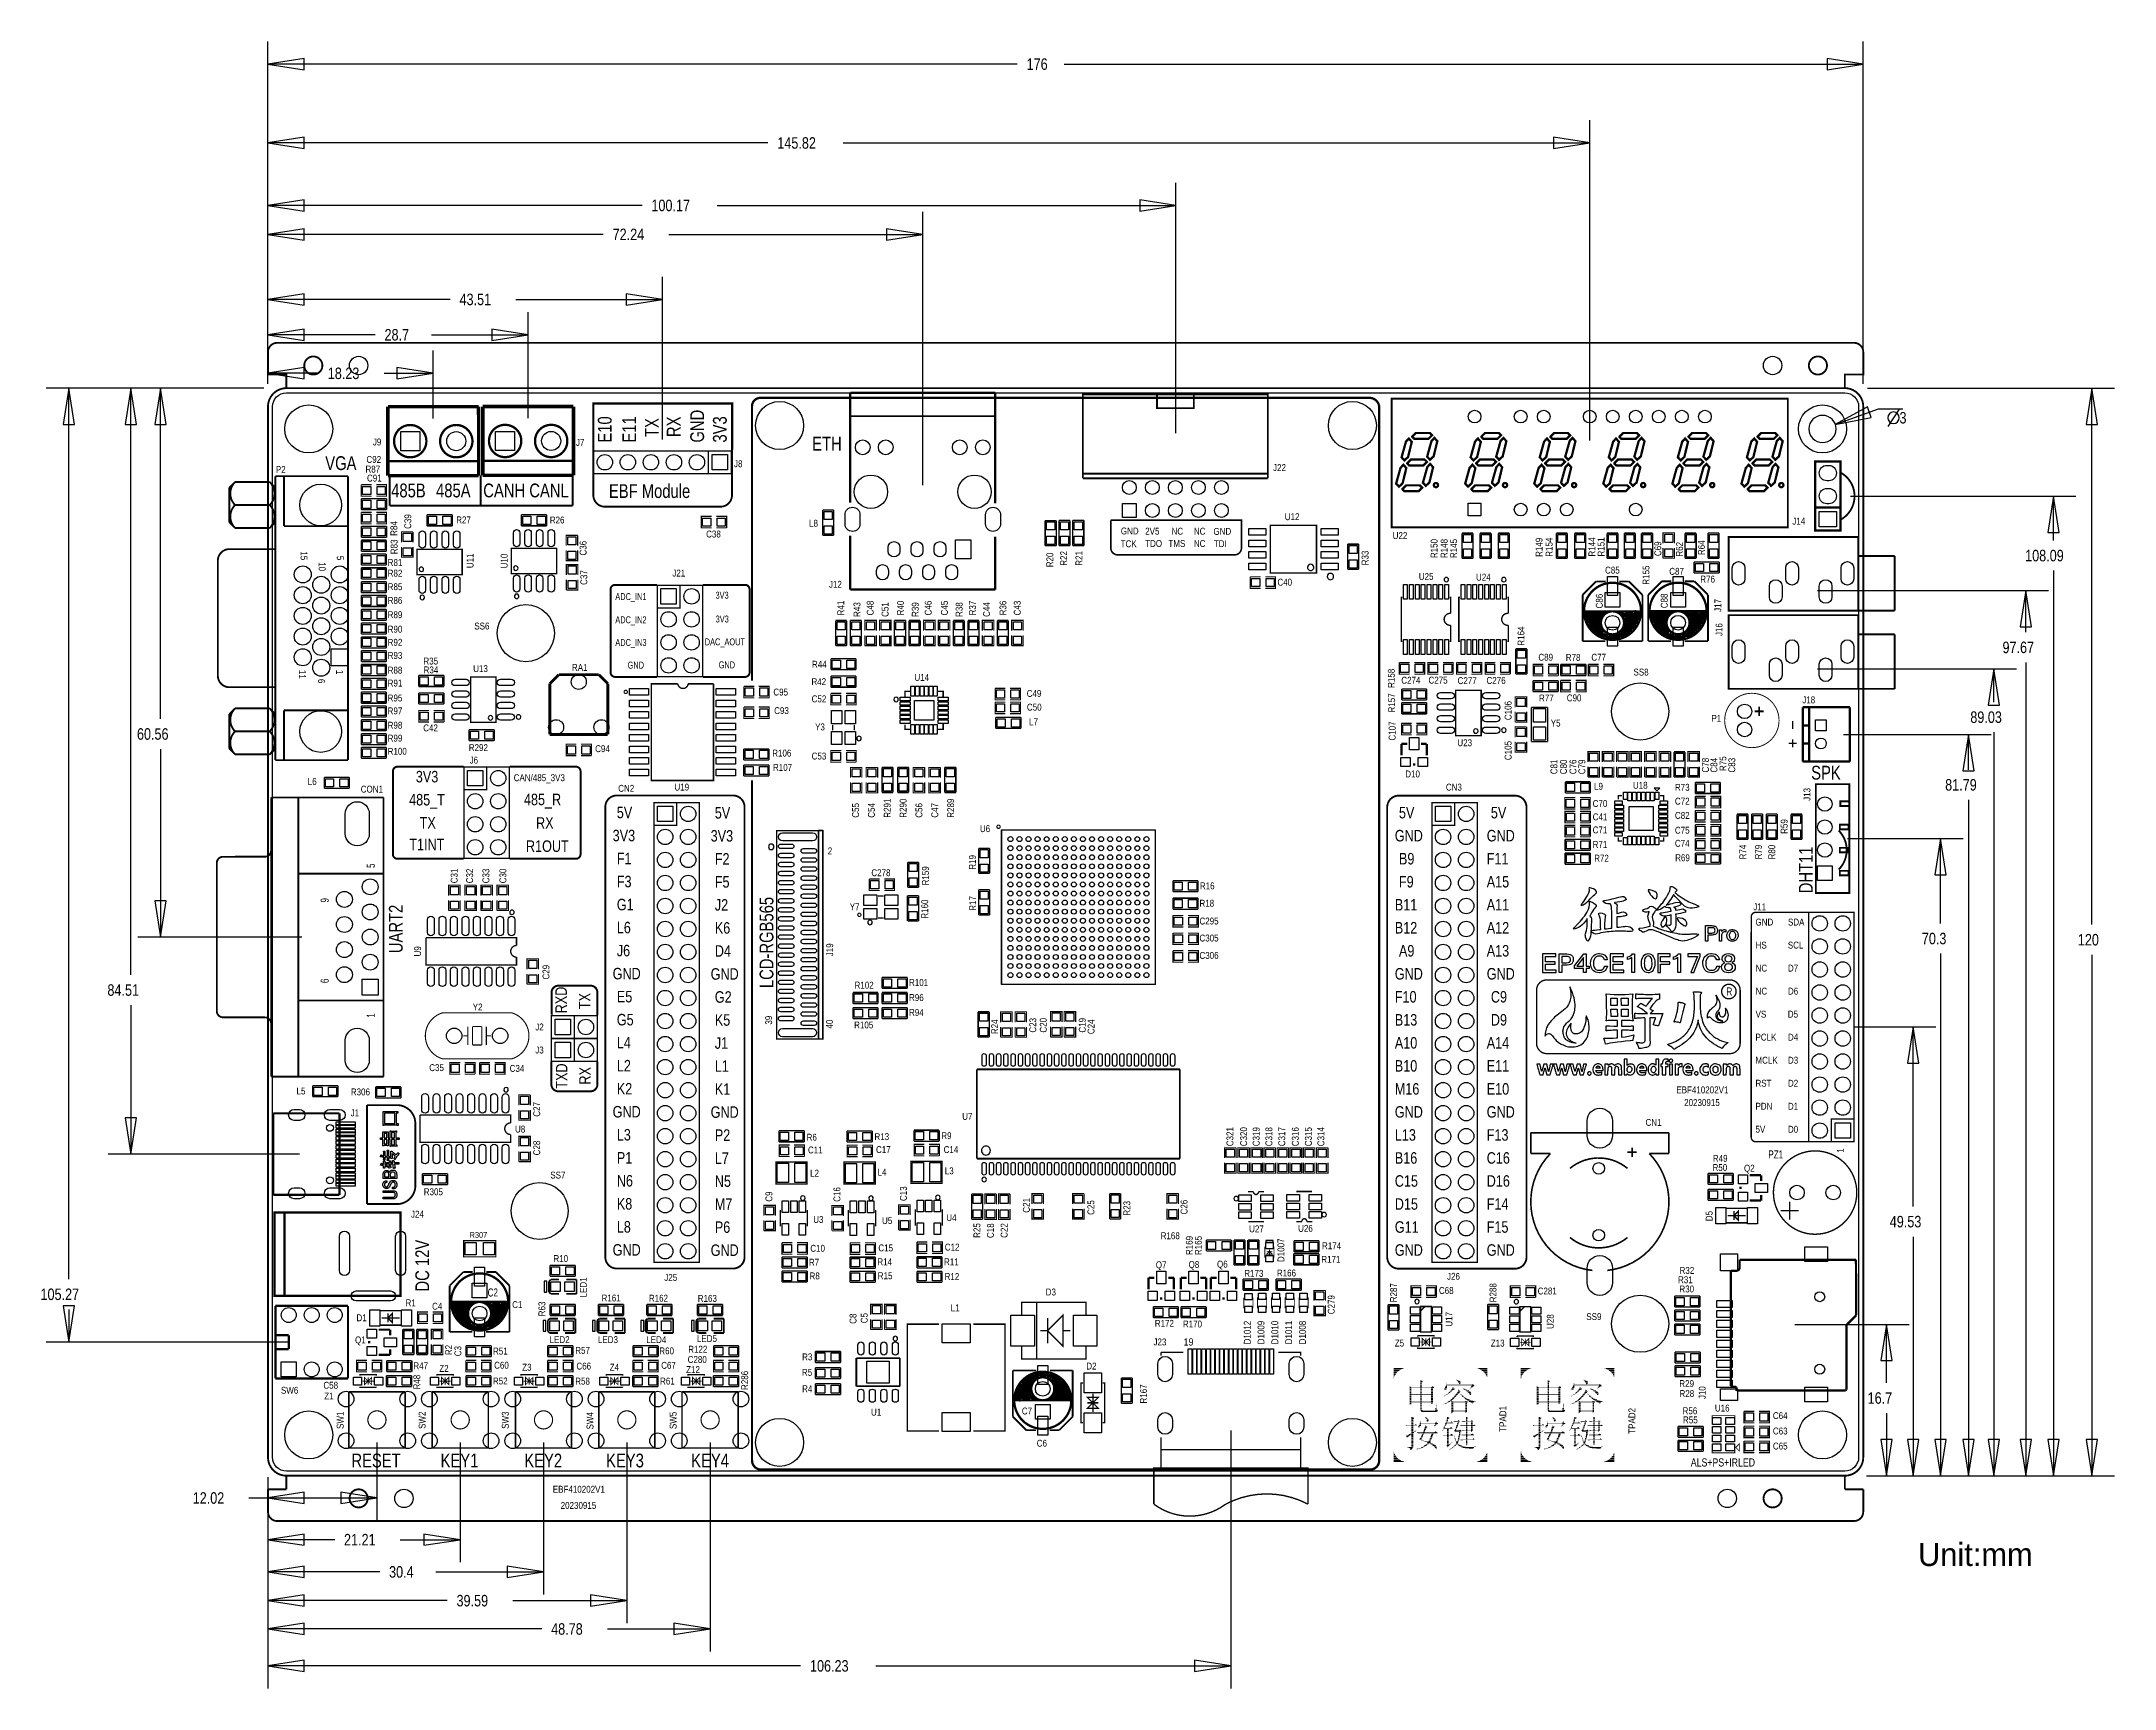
# Model space of a CAD drawing. Extents: x -25 to 204, y -24 to 158.
import ezdxf
from ezdxf.enums import TextEntityAlignment as Align

# ---------------------------------------------------------------- set-up
doc = ezdxf.new("R2010")
doc.units = 0
for name, color, linetype in [('BG_DESIGN_OUTLINE', 85, 'CONTINUOUS'), ('BG_DIMENSION', 2, 'CONTINUOUS'), ('BG_OUTLINE', 3, 'CONTINUOUS'), ('BG_SILKSCREEN_TOP', 7, 'CONTINUOUS'), ('PG_SILKSCREEN_TOP', 254, 'CONTINUOUS'), ('PIN_SOLDERMASK_TOP', 92, 'CONTINUOUS'), ('RD_SILKSCREEN_TOP', 7, 'CONTINUOUS'), ('RKI_ALL', 43, 'CONTINUOUS')]:
    doc.layers.add(name, color=color, linetype=linetype)

msp = doc.modelspace()

# ---------------------------------------------------------------- texts
at = {"layer": 'BG_DIMENSION', "width": 0.82}
for s, p in [('176', (83.703693, 155.093187)), ('145.82', (56.198287, 146.394907)), ('100.17', (42.307002, 139.502109)), ('72.24', (38.029109, 136.303004)), ('43.51', (21.139709, 129.129511)), ('28.7', (12.862789, 125.230611)), ('18.23', (6.604305, 120.975399)), ('3', (180.004695, 116.07419)), ('108.09', (193.866694, 100.865788)), ('97.67', (191.368401, 90.735201)), ('60.56', (-14.450111, 81.177409)), ('89.03', (187.817989, 83.036461)), ('81.79', (185.043089, 75.57389)), ('70.3', (182.46979, 58.609001)), ('120', (199.680805, 58.478699)), ('84.51', (-17.707407, 52.926488)), ('49.53', (178.929792, 27.373605)), ('105.27', (-25.091593, 19.355791)), ('16.7', (176.48809, 7.909611)), ('12.02', (-8.301609, -3.120492)), ('21.21', (8.393709, -7.719212)), ('30.4', (13.366699, -11.274196)), ('39.59', (20.806791, -14.448206)), ('48.78', (31.24769, -17.572406)), ('106.23', (59.803589, -21.646109))]:
    msp.add_text(s, height=1.27, dxfattribs=at).set_placement(p)
at = {"layer": 'BG_DIMENSION'}
msp.add_text('Unit:mm', height=2.54, dxfattribs=at).set_placement((182.0545, -9.990684))
at = {"layer": 'BG_SILKSCREEN_TOP'}
for s, height, width, p in [('E10', 1.524, 0.8, (37.921209, 113.969013)), ('E11', 1.524, 0.8, (40.621204, 113.969013)), ('RX', 1.524, 0.8, (45.521093, 114.578613)), ('GND', 1.524, 0.8, (48.121087, 113.969013)), ('3V3', 1.524, 0.8, (50.621209, 113.969013)), ('TX', 1.524, 0.8, (43.121097, 114.578613)), ('DHT11', 1.524, 0.8, (170.434, 64.2366)), ('UART2', 1.524, 0.8, (14.866595, 57.630593)), ('LCD-RGB565', 1.524, 0.8, (55.769002, 53.778709)), ('RXD', 1.27, 0.82, (32.979411, 50.989713)), ('TX', 1.27, 0.82, (35.575011, 51.446913)), ('TXD', 1.27, 0.82, (33.035697, 42.677309)), ('RX', 1.27, 0.82, (35.612603, 43.134509)), ('DC 12V', 1.524, 0.8, (17.787595, 20.292593))]:
    msp.add_text(s, height=height, rotation=90, dxfattribs=dict(at, width=width)).set_placement(p)
for s, height, width, p in [('ETH', 1.524, 0.8, (60.044305, 113.078489)), ('VGA', 1.524, 0.8, (6.325108, 110.936989)), ('485B', 1.524, 0.8, (13.596595, 107.922593)), ('485A', 1.524, 0.8, (18.549595, 107.922593)), ('CANH', 1.524, 0.8, (23.756595, 107.922593)), ('CANL', 1.524, 0.8, (28.836595, 107.922593)), ('EBF Module', 1.524, 0.8, (37.621007, 107.853988)), ('TCK', 0.762, 0.866667, (94.080101, 102.418591)), ('GND', 0.762, 0.866667, (94.099101, 103.833193)), ('TDO', 0.762, 0.866667, (96.785201, 102.451205)), ('2V5', 0.762, 0.866667, (96.785201, 103.808301)), ('TMS', 0.762, 0.866667, (99.346791, 102.451891)), ('NC', 0.762, 0.866667, (99.690707, 103.808301)), ('NC', 0.762, 0.866667, (102.156489, 103.808301)), ('NC', 0.762, 0.866667, (102.156489, 102.451205)), ('GND', 0.762, 0.866667, (104.316505, 103.789201)), ('TDI', 0.762, 0.866667, (104.354909, 102.432104)), ('ADC_IN1', 0.762, 0.8, (38.325806, 96.592111)), ('3V3', 0.762, 0.8, (49.38141, 96.744993)), ('ADC_IN2', 0.762, 0.8, (38.325806, 94.031308)), ('3V3', 0.762, 0.8, (49.396904, 94.120487)), ('ADC_IN3', 0.762, 0.8, (38.325806, 91.527909)), ('DAC_AOUT', 0.762, 0.8, (48.19269, 91.599512)), ('GND', 0.762, 0.8, (39.684706, 89.028803)), ('GND', 0.762, 0.8, (49.726799, 89.060299)), ('SPK', 1.524, 0.8, (170.258207, 76.780111)), ('3V3', 1.27, 0.82, (16.317011, 76.472796)), ('CAN/485_3V3', 0.762, 0.866667, (27.116989, 76.607695)), ('CN2', 0.762, 0.866667, (38.6461, 75.438)), ('CN3', 0.762, 0.866667, (129.9591, 75.565)), ('485_T', 1.27, 0.82, (15.578607, 73.927208)), ('485_R', 1.27, 0.82, (28.245308, 73.959009)), ('5V', 1.27, 0.82, (38.490906, 72.518803)), ('5V', 1.27, 0.82, (49.302391, 72.481694)), ('5V', 1.27, 0.82, (124.781589, 72.500211)), ('5V', 1.27, 0.82, (134.922997, 72.500211)), ('TX', 1.27, 0.82, (16.741394, 71.381391)), ('RX', 1.27, 0.82, (29.581094, 71.365897)), ('3V3', 1.27, 0.82, (38.033706, 69.978803)), ('3V3', 1.27, 0.82, (48.845191, 69.941694)), ('GND', 1.27, 0.82, (124.324389, 69.960211)), ('GND', 1.27, 0.82, (134.465797, 69.960211)), ('T1INT', 1.27, 0.82, (15.594305, 68.992496)), ('R1OUT', 1.27, 0.82, (28.465297, 68.804307)), ('F1', 1.27, 0.82, (38.490906, 67.438803)), ('F2', 1.27, 0.82, (49.302391, 67.401694)), ('B9', 1.27, 0.82, (124.781589, 67.420211)), ('F11', 1.27, 0.82, (134.465797, 67.420211)), ('F3', 1.27, 0.82, (38.490906, 64.898803)), ('F5', 1.27, 0.82, (49.302391, 64.861694)), ('F9', 1.27, 0.82, (124.781589, 64.880211)), ('A15', 1.27, 0.82, (134.465797, 64.880211)), ('G1', 1.27, 0.82, (38.490906, 62.358803)), ('J2', 1.27, 0.82, (49.302391, 62.321694)), ('B11', 1.27, 0.82, (124.324389, 62.340211)), ('A11', 1.27, 0.82, (134.465797, 62.340211)), ('L6', 1.27, 0.82, (38.490906, 59.818803)), ('K6', 1.27, 0.82, (49.302391, 59.781694)), ('B12', 1.27, 0.82, (124.324389, 59.800211)), ('A12', 1.27, 0.82, (134.465797, 59.800211)), ('GND', 0.762, 0.866667, (164.116995, 60.678593)), ('SDA', 0.762, 0.866667, (167.698395, 60.678593)), ('J6', 1.27, 0.82, (38.490906, 57.278803)), ('D4', 1.27, 0.82, (49.302391, 57.241694)), ('A9', 1.27, 0.82, (124.781589, 57.260211)), ('A13', 1.27, 0.82, (134.465797, 57.260211)), ('HS', 0.762, 0.866667, (164.129695, 58.138593)), ('SCL', 0.762, 0.866667, (167.685695, 58.138593)), ('GND', 1.27, 0.82, (38.033706, 54.738803)), ('GND', 1.27, 0.82, (48.845191, 54.701694)), ('GND', 1.27, 0.82, (124.324389, 54.720211)), ('GND', 1.27, 0.82, (134.465797, 54.720211)), ('NC', 0.762, 0.866667, (164.129695, 55.598593)), ('D7', 0.762, 0.866667, (167.698395, 55.598593)), ('E5', 1.27, 0.82, (38.490906, 52.198803)), ('G2', 1.27, 0.82, (49.302391, 52.161694)), ('F10', 1.27, 0.82, (124.324389, 52.180211)), ('C9', 1.27, 0.82, (134.922997, 52.180211)), ('R', 0.889, 0.8, (160.879307, 52.954707)), ('NC', 0.762, 0.866667, (164.129695, 53.058593)), ('D6', 0.762, 0.866667, (167.698395, 53.058593)), ('G5', 1.27, 0.82, (38.490906, 49.658803)), ('K5', 1.27, 0.82, (49.302391, 49.621694)), ('B13', 1.27, 0.82, (124.324389, 49.640211)), ('D9', 1.27, 0.82, (134.922997, 49.640211)), ('VS', 0.762, 0.866667, (164.129695, 50.518593)), ('D5', 0.762, 0.866667, (167.685695, 50.518593)), ('L4', 1.27, 0.82, (38.490906, 47.118803)), ('J1', 1.27, 0.82, (49.302391, 47.081694)), ('A10', 1.27, 0.82, (124.324389, 47.100211)), ('A14', 1.27, 0.82, (134.465797, 47.100211)), ('PCLK', 0.762, 0.866667, (164.116995, 47.978593)), ('D4', 0.762, 0.866667, (167.698395, 47.978593)), ('L2', 1.27, 0.82, (38.490906, 44.578803)), ('L1', 1.27, 0.82, (49.302391, 44.541694)), ('B10', 1.27, 0.82, (124.324389, 44.560211)), ('E11', 1.27, 0.82, (134.465797, 44.560211)), ('MCLK', 0.762, 0.866667, (164.116995, 45.438593)), ('D3', 0.762, 0.866667, (167.698395, 45.438593)), ('RST', 0.762, 0.866667, (164.116995, 42.898593)), ('D2', 0.762, 0.866667, (167.698395, 42.898593)), ('K2', 1.27, 0.82, (38.490906, 42.038803)), ('K1', 1.27, 0.82, (49.302391, 42.001694)), ('M16', 1.27, 0.82, (124.324389, 42.020211)), ('E10', 1.27, 0.82, (134.465797, 42.020211)), ('EBF410202V1', 0.762, 0.866667, (155.3845, 42.164)), ('20230915', 0.762, 0.866667, (156.2481, 40.767)), ('GND', 1.27, 0.82, (38.033706, 39.498803)), ('GND', 1.27, 0.82, (48.845191, 39.461694)), ('GND', 1.27, 0.82, (124.324389, 39.480211)), ('GND', 1.27, 0.82, (134.465797, 39.480211)), ('PDN', 0.762, 0.866667, (164.116995, 40.358593)), ('D1', 0.762, 0.866667, (167.698395, 40.358593)), ('L3', 1.27, 0.82, (38.490906, 36.958803)), ('P2', 1.27, 0.82, (49.302391, 36.921694)), ('L13', 1.27, 0.82, (124.324389, 36.940211)), ('F13', 1.27, 0.82, (134.465797, 36.940211)), ('5V', 0.762, 0.866667, (164.116995, 37.818593)), ('D0', 0.762, 0.866667, (167.698395, 37.818593)), ('P1', 1.27, 0.82, (38.490906, 34.418803)), ('L7', 1.27, 0.82, (49.302391, 34.381694)), ('B16', 1.27, 0.82, (124.324389, 34.400211)), ('C16', 1.27, 0.82, (134.465797, 34.400211)), ('N6', 1.27, 0.82, (38.490906, 31.878803)), ('N5', 1.27, 0.82, (49.302391, 31.841694)), ('C15', 1.27, 0.82, (124.324389, 31.860211)), ('D16', 1.27, 0.82, (134.465797, 31.860211)), ('K8', 1.27, 0.82, (38.490906, 29.338803)), ('M7', 1.27, 0.82, (49.302391, 29.301694)), ('D15', 1.27, 0.82, (124.324389, 29.320211)), ('F14', 1.27, 0.82, (134.465797, 29.320211)), ('L8', 1.27, 0.82, (38.490906, 26.798803)), ('P6', 1.27, 0.82, (49.302391, 26.761694)), ('G11', 1.27, 0.82, (124.324389, 26.780211)), ('F15', 1.27, 0.82, (134.465797, 26.780211)), ('GND', 1.27, 0.82, (38.033706, 24.258803)), ('GND', 1.27, 0.82, (48.845191, 24.221694)), ('GND', 1.27, 0.82, (124.324389, 24.240211)), ('GND', 1.27, 0.82, (134.465797, 24.240211)), ('RESET', 1.524, 0.8, (9.212301, 0.888009)), ('KEY1', 1.524, 0.8, (19.047993, 0.888009)), ('KEY2', 1.524, 0.8, (28.288209, 0.888009)), ('KEY3', 1.524, 0.8, (37.309806, 0.888009)), ('KEY4', 1.524, 0.8, (46.698205, 0.888009)), ('ALS+PS+IRLED', 0.899897, 0.802958, (156.979595, 0.988593)), ('EBF410202V1', 0.762, 0.866667, (31.4325, -1.905)), ('20230915', 0.762, 0.866667, (32.2961, -3.683))]:
    msp.add_text(s, height=height, dxfattribs=dict(at, width=width)).set_placement(p)
at = {"layer": 'PG_SILKSCREEN_TOP'}
for s, height, rotation, width, p in [('15', 0.762, 270, 0.866667, (3.601695, 101.970103)), ('10', 0.762, 270, 0.866667, (5.601716, 100.770182)), ('5', 0.762, 270, 0.866667, (7.601712, 101.470206)), ('11', 0.762, 270, 0.866667, (3.425393, 88.887605)), ('6', 0.762, 270, 0.866667, (5.525516, 87.887581)), ('1', 0.762, 270, 0.866667, (7.525512, 88.887605)), ('5', 0.889, 90, 0.742857, (11.787937, 67.028593)), ('9', 0.889, 90, 0.742857, (6.707937, 63.218593)), ('6', 0.889, 90, 0.742857, (6.707937, 54.328593)), ('1', 0.889, 90, 0.742857, (11.787937, 50.518593)), ('39', 0.762, 90, 0.866667, (55.626, 49.7459)), ('40', 0.762, 90, 0.866667, (62.3316, 49.3141)), ('1', 0.762, 90, 0.866667, (173.861095, 35.619512))]:
    msp.add_text(s, height=height, rotation=rotation, dxfattribs=dict(at, width=width)).set_placement(p)
for s, height, width, p in [('2', 0.762, 0.866667, (61.7601, 68.5292)), ('19', 0.7874, 0.935484, (101.019102, 14.339291))]:
    msp.add_text(s, height=height, dxfattribs=dict(at, width=width)).set_placement(p)
at = {"layer": 'RD_SILKSCREEN_TOP'}
for s, height, width, p in [('J9', 0.762, 0.866667, (11.575288, 113.651513)), ('J7', 0.762, 0.866667, (33.978799, 113.606809)), ('P2', 0.762, 0.866667, (0.8763, 110.617)), ('R87', 0.762, 0.866667, (10.762691, 110.659189)), ('J8', 0.762, 0.866667, (51.4223, 111.252)), ('J22', 0.762, 0.866667, (110.894089, 110.827109)), ('U12', 0.762, 0.866667, (112.182097, 105.408501)), ('J14', 0.762, 0.866667, (168.177007, 104.91089)), ('C38', 0.762, 0.866667, (48.34509, 103.497609)), ('U22', 0.762, 0.866667, (124.094011, 103.327987)), ('R81', 0.762, 0.866667, (13.211302, 100.35159)), ('R82', 0.762, 0.866667, (13.211302, 99.179101)), ('R85', 0.762, 0.866667, (13.211302, 97.686901)), ('J21', 0.762, 0.866667, (44.6151, 99.187)), ('J12', 0.762, 0.866667, (61.898505, 97.948801)), ('C40', 0.762, 0.866667, (111.379508, 98.182913)), ('C85', 0.762, 0.866667, (147.521193, 99.510596)), ('C87', 0.762, 0.866667, (154.604491, 99.381793)), ('R86', 0.762, 0.866667, (13.211302, 96.17329)), ('R89', 0.762, 0.866667, (13.211302, 94.596001)), ('SS6', 0.762, 0.866667, (22.7711, 93.345)), ('R90', 0.762, 0.866667, (13.211302, 92.996995)), ('R92', 0.762, 0.866667, (13.211302, 91.547391)), ('R93', 0.762, 0.866667, (13.211302, 90.097889)), ('R88', 0.762, 0.866667, (13.211302, 88.477598)), ('U13', 0.762, 0.866667, (22.6441, 88.646)), ('R44', 0.762, 0.866667, (60.027795, 89.124511)), ('C77', 0.762, 0.866667, (146.007811, 89.900303)), ('R91', 0.762, 0.866667, (13.211302, 87.049407)), ('R42', 0.762, 0.866667, (59.963812, 87.206099)), ('U14', 0.762, 0.866667, (71.326502, 87.675212)), ('C274', 0.762, 0.866667, (125.039603, 87.360303)), ('C275', 0.762, 0.866667, (128.040105, 87.373689)), ('C277', 0.762, 0.866667, (131.250207, 87.318291)), ('C276', 0.762, 0.866667, (134.441413, 87.336605)), ('SS8', 0.762, 0.866667, (150.6601, 88.265)), ('R95', 0.762, 0.866667, (13.211302, 85.407805)), ('R97', 0.762, 0.866667, (13.211302, 83.979512)), ('C52', 0.762, 0.866667, (59.985097, 85.308694)), ('J18', 0.762, 0.866667, (169.2783, 85.1916)), ('R98', 0.762, 0.866667, (13.211302, 82.401893)), ('C42', 0.762, 0.866667, (17.134103, 82.103697)), ('Y3', 0.762, 0.866667, (60.368891, 82.217793)), ('L7', 0.762, 0.866667, (83.970393, 82.772199)), ('Y5', 0.762, 0.866667, (141.530095, 82.634099)), ('R99', 0.762, 0.866667, (13.211302, 80.973701)), ('R100', 0.762, 0.866667, (13.211302, 79.523793)), ('R292', 0.762, 0.866667, (22.1615, 79.928695)), ('R106', 0.762, 0.866667, (55.636211, 79.323692)), ('U23', 0.762, 0.866667, (131.2291, 80.4672)), ('J6', 0.762, 0.866667, (22.2504, 78.5495)), ('R107', 0.762, 0.866667, (55.721504, 77.746098)), ('C53', 0.762, 0.866667, (59.985097, 78.998597)), ('D10', 0.762, 0.866667, (125.475492, 77.0255)), ('L6', 0.762, 0.866667, (4.39039, 76.192888)), ('U19', 0.762, 0.866667, (44.849288, 75.571604)), ('U18', 0.762, 0.866667, (150.599089, 75.77201)), ('R73', 0.762, 0.866667, (155.229306, 75.550801)), ('C70', 0.762, 0.866667, (146.152895, 73.761295)), ('C72', 0.762, 0.866667, (155.229306, 74.019689)), ('C82', 0.762, 0.866667, (155.229306, 72.451697)), ('U6', 0.762, 0.866667, (78.549805, 70.987895)), ('C41', 0.762, 0.866667, (146.152895, 72.285606)), ('C71', 0.762, 0.866667, (146.152895, 70.846696)), ('C75', 0.762, 0.866667, (155.229306, 70.809891)), ('R71', 0.762, 0.866667, (146.152895, 69.241899)), ('C74', 0.762, 0.866667, (155.229306, 69.371007)), ('C278', 0.762, 0.866667, (66.574391, 66.124811)), ('R69', 0.762, 0.866667, (155.254706, 67.778706)), ('R16', 0.762, 0.866667, (102.821511, 64.676503)), ('Y7', 0.762, 0.866667, (64.186587, 62.372697)), ('R18', 0.762, 0.866667, (102.772693, 62.756491)), ('J11', 0.762, 0.866667, (163.8681, 62.357)), ('C295', 0.762, 0.866667, (102.772693, 60.795205)), ('C305', 0.762, 0.866667, (102.772693, 58.91911)), ('C306', 0.762, 0.866667, (102.772693, 57.000394)), ('R102', 0.762, 0.866667, (64.719987, 53.717698)), ('R101', 0.762, 0.866667, (70.731609, 54.016097)), ('R96', 0.762, 0.866667, (70.731609, 52.353489)), ('Y2', 0.762, 0.866667, (22.5933, 51.308)), ('R94', 0.762, 0.866667, (70.731609, 50.711887)), ('J2', 0.762, 0.866667, (29.496004, 49.103788)), ('R105', 0.762, 0.866667, (64.67729, 49.326292)), ('J3', 0.762, 0.866667, (29.496004, 46.563788)), ('C35', 0.762, 0.866667, (17.796993, 44.617589)), ('C34', 0.762, 0.866667, (26.670305, 44.5389)), ('L5', 0.762, 0.866667, (3.152902, 42.042791)), ('R306', 0.762, 0.866667, (9.147607, 41.942004)), ('J1', 0.762, 0.866667, (9.1313, 39.624)), ('U7', 0.762, 0.866667, (76.594691, 39.243)), ('CN1', 0.762, 0.866667, (151.988291, 38.575488)), ('U8', 0.762, 0.866667, (27.262303, 37.838609)), ('R6', 0.762, 0.866667, (59.433206, 36.940693)), ('R13', 0.762, 0.866667, (66.915995, 37.004803)), ('R9', 0.762, 0.866667, (74.292206, 37.111407)), ('R50', 0.762, 0.866667, (159.379209, 33.59531)), ('R49', 0.762, 0.866667, (159.415988, 34.609811)), ('PZ1', 0.889, 0.742857, (165.542062, 34.978543)), ('SS7', 0.762, 0.866667, (31.1531, 32.766)), ('L2', 0.762, 0.866667, (59.817, 32.975601)), ('L4', 0.762, 0.866667, (67.257193, 33.082205)), ('L3', 0.762, 0.866667, (74.676, 33.231303)), ('R305', 0.762, 0.866667, (17.195495, 30.920207)), ('J24', 0.762, 0.866667, (15.7861, 28.448)), ('U3', 0.762, 0.866667, (60.1599, 27.8638)), ('U5', 0.762, 0.866667, (67.7545, 27.7368)), ('U4', 0.762, 0.866667, (74.8411, 28.067)), ('R307', 0.635, 0.8, (22.2504, 26.2255)), ('R168', 0.762, 0.866667, (98.492589, 26.070611)), ('R174', 0.762, 0.866667, (116.292909, 24.96439)), ('R10', 0.762, 0.866667, (31.497295, 23.547299)), ('R7', 0.762, 0.866667, (59.690305, 23.148493)), ('R14', 0.762, 0.866667, (67.237407, 23.191495)), ('R11', 0.762, 0.866667, (74.592205, 23.191495)), ('Q7', 0.762, 0.866667, (97.957589, 22.860508)), ('Q8', 0.762, 0.866667, (101.573101, 22.897313)), ('Q6', 0.762, 0.866667, (104.709189, 22.934397)), ('R171', 0.762, 0.866667, (116.218995, 23.470108)), ('C2', 0.889, 0.742857, (24.2443, 19.7485)), ('J25', 0.762, 0.866667, (43.7261, 21.463)), ('R8', 0.762, 0.866667, (59.754287, 21.635009)), ('R15', 0.762, 0.866667, (67.280003, 21.656497)), ('R12', 0.762, 0.866667, (74.655909, 21.571509)), ('D3', 0.762, 0.866667, (85.8139, 19.8628)), ('R173', 0.762, 0.866667, (107.715812, 21.9202)), ('R166', 0.762, 0.866667, (111.313011, 21.957005)), ('C68', 0.762, 0.866667, (129.192299, 20.028891)), ('J26', 0.762, 0.866667, (130.0861, 21.59)), ('C281', 0.762, 0.866667, (140.087401, 19.971791)), ('R31', 0.762, 0.866667, (155.574695, 21.209991)), ('R161', 0.762, 0.866667, (36.805895, 19.198793)), ('R162', 0.762, 0.866667, (42.028897, 19.177508)), ('R163', 0.762, 0.866667, (47.422587, 19.156197)), ('L1', 0.762, 0.866667, (75.329288, 18.106898)), ('D1', 0.762, 0.866667, (9.7663, 17.018)), ('R172', 0.762, 0.866667, (97.846591, 16.403803)), ('R170', 0.762, 0.866667, (100.945696, 16.330193)), ('SS9', 0.762, 0.866667, (145.4531, 17.145)), ('R51', 0.762, 0.866667, (24.834291, 13.341655)), ('LED2', 0.762, 0.866667, (31.0769, 14.605)), ('R57', 0.762, 0.866667, (33.904199, 13.414045)), ('LED3', 0.762, 0.866667, (36.4109, 14.605)), ('LED4', 0.762, 0.866667, (41.7449, 14.605)), ('R60', 0.762, 0.866667, (43.179517, 13.363651)), ('R122', 0.762, 0.866667, (46.365693, 13.545236)), ('LED5', 0.762, 0.866667, (47.3329, 14.732)), ('J23', 0.762, 0.866667, (97.7011, 14.351)), ('Z5', 0.762, 0.866667, (124.3203, 14.224)), ('Z13', 0.762, 0.866667, (134.9121, 14.224)), ('R47', 0.762, 0.866667, (16.045891, 11.720246)), ('Z2', 0.762, 0.866667, (18.9103, 11.43)), ('Z3', 0.762, 0.866667, (28.0543, 11.557)), ('Z4', 0.762, 0.866667, (37.7063, 11.557)), ('Z12', 0.762, 0.866667, (46.1391, 11.303)), ('C280', 0.762, 0.866667, (46.307807, 12.416003)), ('D2', 0.762, 0.866667, (90.2843, 11.684)), ('SW6', 0.762, 0.866667, (1.4351, 9.017)), ('C58', 0.762, 0.866667, (6.120714, 9.570009)), ('R52', 0.762, 0.866667, (24.827992, 10.043643)), ('R58', 0.762, 0.866667, (33.902599, 10.024542)), ('R61', 0.762, 0.866667, (43.262601, 10.03394)), ('Z1', 0.762, 0.866667, (6.2103, 8.382)), ('U1', 0.762, 0.866667, (66.5353, 6.604)), ('C7', 0.762, 0.866667, (83.1723, 6.731)), ('R56', 0.762, 0.866667, (156.076599, 6.756095)), ('U16', 0.762, 0.866667, (159.636993, 7.051294)), ('R55', 0.762, 0.866667, (156.122903, 5.750789)), ('C6', 0.762, 0.866667, (84.819134, 3.172968))]:
    msp.add_text(s, height=height, dxfattribs=dict(at, width=width)).set_placement(p)
at = {"layer": 'RD_SILKSCREEN_TOP', "width": 0.866667}
for s, p in [('C92', (11.677091, 111.725989)), ('C91', (11.739905, 109.667497)), ('R27', (21.583091, 105.058007)), ('R26', (31.907988, 105.042995)), ('L8', (60.193199, 104.685313)), ('U25', (127.782599, 98.80981)), ('U24', (134.091401, 98.736201)), ('R76', (158.838113, 98.523298)), ('R35', (17.965395, 89.479603)), ('R34', (17.986807, 88.499188)), ('RA1', (34.402801, 88.777293)), ('C89', (140.972007, 89.900303)), ('R78', (143.997197, 89.88171)), ('C95', (56.571591, 86.061499)), ('C93', (56.659501, 84.013497)), ('C49', (84.524596, 85.906102)), ('C50', (84.545907, 84.392491)), ('R77', (141.044193, 85.400109)), ('C90', (144.107891, 85.417889)), ('P1', (159.796505, 83.160387)), ('C94', (36.914607, 79.811905)), ('CON1', (11.464493, 75.347297)), ('L9', (146.800595, 75.661291)), ('R72', (147.130795, 67.7291)), ('C11', (60.392589, 35.533813)), ('C17', (67.896689, 35.57651)), ('C14', (75.358193, 35.57651)), ('Q2', (163.437291, 33.521599)), ('U27', (109.061504, 26.827505)), ('U26', (114.466599, 26.882903)), ('C10', (60.649612, 24.683491)), ('C15', (68.153991, 24.726392)), ('C12', (75.487505, 24.811711)), ('R32', (156.552392, 22.243009)), ('R30', (156.533799, 20.195311)), ('R1', (15.748, 18.669)), ('C4', (18.67629, 18.29181)), ('C1', (27.510207, 18.473191)), ('Q1', (10.199599, 14.571497)), ('C60', (25.771094, 11.782806)), ('C66', (34.842221, 11.688013)), ('C67', (44.196, 11.771884)), ('R5', (59.477707, 10.997895)), ('R3', (59.498992, 12.703607)), ('R4', (59.498992, 9.18591)), ('R29', (156.526992, 9.760001)), ('R28', (156.545509, 8.653297)), ('C64', (166.849603, 6.220993)), ('C63', (166.849603, 4.523689)), ('C65', (166.849603, 2.863596))]:
    msp.add_text(s, height=0.762, dxfattribs=at).set_placement(p, align=Align.CENTER)
for s, p in [('R84', (14.277111, 103.677009)), ('C39', (15.812287, 104.444495)), ('R83', (14.298397, 101.651791)), ('C36', (35.148495, 101.503988)), ('R150', (129.038299, 101.225096)), ('R148', (130.145307, 101.225096)), ('R145', (131.196588, 101.225096)), ('R149', (140.622807, 101.354103)), ('R154', (141.729689, 101.372391)), ('R144', (146.451803, 101.391009)), ('R151', (147.466304, 101.391009)), ('C69', (153.719809, 101.444806)), ('R62', (156.116807, 101.386411)), ('U11', (22.6822, 100.1141)), ('U10', (26.4414, 100.0887)), ('R20', (86.64321, 100.214709)), ('R33', (121.425487, 100.424488)), ('C37', (35.233889, 98.26371)), ('R155', (152.415494, 98.289389)), ('R43', (65.369211, 94.731307)), ('C51', (68.471009, 94.731307)), ('R39', (71.797393, 94.731307)), ('R38', (76.636905, 94.731307)), ('C44', (79.664103, 94.731307)), ('C86', (147.2692, 95.6691)), ('C88', (154.432, 95.6945)), ('J17', (160.3502, 95.2881)), ('J16', (160.4772, 92.6211)), ('R164', (138.628399, 91.561209)), ('R158', (124.3203, 86.899191)), ('R157', (124.357105, 84.187513)), ('C106', (137.204704, 83.345299)), ('C107', (124.412502, 81.088509)), ('C105', (137.204704, 78.931008)), ('C81', (142.261311, 77.375995)), ('C80', (143.312896, 77.375995)), ('C76', (144.364202, 77.375995)), ('C79', (145.342102, 77.375995)), ('C78', (158.974307, 77.561389)), ('C84', (159.913803, 77.561389)), ('C83', (161.887408, 77.561389)), ('J13', (170.18, 74.4347)), ('C55', (65.213205, 72.575903)), ('C54', (66.961309, 72.575903)), ('R291', (68.709007, 72.575903)), ('R290', (70.457111, 72.575903)), ('C56', (72.204809, 72.575903)), ('C47', (73.952887, 72.575903)), ('R289', (75.700611, 72.575903)), ('R74', (163.105109, 67.969613)), ('R79', (164.8206, 67.969613)), ('R80', (166.296289, 67.969613)), ('C31', (20.930591, 65.339011)), ('C32', (22.636201, 65.339011)), ('C33', (24.426901, 65.339011)), ('C30', (26.302995, 65.339011)), ('R159', (72.92721, 65.101495)), ('R19', (78.105305, 66.840405)), ('R160', (72.841891, 61.434701)), ('R17', (78.134997, 62.307699)), ('U9', (16.891, 57.2643)), ('J19', (62.357, 57.2897)), ('C29', (31.056809, 54.722497)), ('R24', (80.55991, 48.695407)), ('C24', (91.193112, 48.695407)), ('C27', (30.033697, 39.586687)), ('C28', (30.033697, 35.322993)), ('C321', (106.515687, 36.327588)), ('C320', (108.028511, 36.327588)), ('C319', (109.411999, 36.327588)), ('C318', (110.813799, 36.327588)), ('C317', (112.234193, 36.327588)), ('C316', (113.7285, 36.327588)), ('C315', (115.16741, 36.327588)), ('C314', (116.550694, 36.327588)), ('R23', (95.141796, 28.669488)), ('C26', (101.452197, 28.797504)), ('D5', (159.385, 28.0543)), ('R169', (102.034289, 24.318189)), ('R165', (103.030299, 24.318189)), ('D1007', (112.142499, 23.545495)), ('LED1', (35.179, 19.6469)), ('R287', (124.566705, 19.111493)), ('R288', (135.538007, 19.111493)), ('R63', (30.607, 17.5641)), ('C279', (117.693897, 17.789093)), ('C8', (64.934795, 16.732504)), ('C5', (66.171293, 16.796309)), ('D1012', (108.429603, 14.464182)), ('D1009', (109.942909, 14.468983)), ('D1010', (111.466909, 14.468983)), ('D1011', (112.990909, 14.468983)), ('D1008', (114.514909, 14.468983)), ('U17', (130.683, 16.4211)), ('U28', (141.859, 16.1671)), ('R286', (52.979295, 9.432341)), ('R48', (16.801033, 9.486443)), ('R167', (96.9772, 7.935011)), ('J10', (158.623, 8.4201)), ('SW4', (35.913797, 5.075199)), ('SW5', (45.080403, 5.117795)), ('TPAD2', (150.865307, 4.601997))]:
    msp.add_text(s, height=0.762, rotation=90, dxfattribs=at).set_placement(p)
for s, p in [('R64', (158.536589, 102.361213)), ('R22', (88.167693, 101.192609)), ('R21', (89.850189, 101.192609)), ('R41', (63.578003, 95.709207)), ('C48', (66.829407, 95.709207)), ('R40', (70.170497, 95.709207)), ('C46', (73.225889, 95.709207)), ('C45', (75.016589, 95.709207)), ('R37', (78.107794, 95.709207)), ('R36', (81.476088, 95.709207)), ('C43', (83.053707, 95.709207)), ('R75', (160.909787, 78.539289)), ('R59', (167.661311, 71.603895)), ('C23', (84.766201, 49.673307)), ('C20', (85.924111, 49.673307)), ('C19', (90.224407, 49.673307)), ('C9', (55.652695, 30.771313)), ('C16', (63.156313, 31.005501)), ('C13', (70.489801, 31.090895)), ('C21', (84.057007, 29.799991)), ('C25', (91.176907, 29.564813)), ('R25', (78.599005, 27.028394)), ('C18', (80.091305, 27.007109)), ('C22', (81.605399, 27.028597)), ('R2', (20.32, 13.843)), ('C3', (21.336, 13.716)), ('SW1', (8.353603, 6.091199)), ('SW2', (17.385309, 6.092393)), ('SW3', (26.570889, 6.101105)), ('TPAD1', (136.622993, 6.241009))]:
    msp.add_text(s, height=0.762, rotation=90, dxfattribs=at).set_placement(p, align=Align.CENTER)

# ---------------------------------------------------------------- linework, layer by layer
at = {"layer": 'BG_DESIGN_OUTLINE'}
msp.add_lwpolyline([(0.007595, 117.940607), (0.007595, 2.004593, 0.414214), (2.039595, -0.027407), (173.975497, -0.027407, 0.414218), (176.007497, 2.004593), (176.007497, 117.940607, 0.414214), (173.975497, 119.972607), (2.039595, 119.972607, 0.414209)], format="xyb", close=True, dxfattribs=at)
at = {"layer": 'BG_DIMENSION'}
for points in [[(0.007595, 120.440704), (0.007595, 158.228309)], [(176.007497, 120.440704), (176.007497, 158.228309)], [(4.007612, 156.353002), (0.007595, 155.728187), (4.007612, 155.103297), (4.007612, 156.353002)], [(82.674993, 155.728187), (0.007595, 155.728187)], [(87.831193, 155.728187), (176.007497, 155.728187)], [(172.007505, 155.103297), (176.007497, 155.728187), (172.007505, 156.353002), (172.007505, 155.103297)], [(0.007595, 120.440704), (0.007595, 149.530105)], [(145.831611, 114.212395), (145.831611, 149.530105)], [(4.007612, 147.654797), (0.007595, 147.029907), (4.007612, 146.405092), (4.007612, 147.654797)], [(55.169587, 147.029907), (0.007595, 147.029907)], [(63.449987, 147.029907), (145.831611, 147.029907)], [(141.831593, 146.405092), (145.831611, 147.029907), (141.831593, 147.654797), (141.831593, 146.405092)], [(0.007595, 120.440704), (0.007595, 142.637307)], [(100.1776, 115.004799), (100.1776, 142.637307)], [(4.007612, 140.761999), (0.007595, 140.137109), (4.007612, 139.512294), (4.007612, 140.761999)], [(41.278302, 140.137109), (0.007595, 140.137109)], [(49.558702, 140.137109), (100.1776, 140.137109)], [(96.177608, 139.512294), (100.1776, 140.137109), (96.177608, 140.761999), (96.177608, 139.512294)], [(0.007595, 120.440704), (0.007595, 139.438101)], [(4.007612, 137.562793), (0.007595, 136.938004), (4.007612, 136.313189), (4.007612, 137.562793)], [(68.245203, 136.313189), (72.245195, 136.938004), (68.245203, 137.562793), (68.245203, 136.313189)], [(72.245195, 109.269505), (72.245195, 139.438101)], [(37.000409, 136.938004), (0.007595, 136.938004)], [(44.239409, 136.938004), (72.245195, 136.938004)], [(0.007595, 120.440704), (0.007595, 132.264709)], [(4.007612, 130.389401), (0.007595, 129.764511), (4.007612, 129.139696), (4.007612, 130.389401)], [(39.520901, 129.139696), (43.520893, 129.764511), (39.520901, 130.389401), (39.520901, 129.139696)], [(43.520893, 114.294209), (43.520893, 132.264709)], [(20.111009, 129.764511), (0.007595, 129.764511)], [(0.007595, 120.440704), (0.007595, 128.365809)], [(27.350009, 129.764511), (43.520893, 129.764511)], [(28.709595, 116.64569), (28.709595, 128.365809)], [(4.007612, 126.490501), (0.007595, 125.865611), (4.007612, 125.240796), (4.007612, 126.490501)], [(11.834089, 125.865611), (0.007595, 125.865611)], [(18.031689, 125.865611), (28.709595, 125.865611)], [(24.709603, 125.240796), (28.709595, 125.865611), (24.709603, 126.490501), (24.709603, 125.240796)], [(0.007595, 120.440704), (0.007595, 124.110496)], [(18.237708, 116.624608), (18.237708, 124.110496)], [(4.007612, 122.235189), (0.007595, 121.610399), (4.007612, 120.985509), (4.007612, 122.235189)], [(5.575605, 121.610399), (0.007595, 121.610399)], [(12.814605, 121.610399), (18.237708, 121.610399)], [(14.237691, 120.985509), (18.237708, 121.610399), (14.237691, 122.235189), (14.237691, 120.985509)], [(-0.460502, 119.972607), (-24.480291, 119.972607)], [(-21.355304, 115.97259), (-21.980093, 119.972607), (-22.605009, 115.97259), (-21.355304, 115.97259)], [(-21.980093, 21.654491), (-21.980093, 119.972607)], [(-0.460502, 119.972607), (-17.616703, 119.972607)], [(-14.491691, 115.97259), (-15.116607, 119.972607), (-15.741396, 115.97259), (-14.491691, 115.97259)], [(-15.116607, 55.225188), (-15.116607, 119.972607)], [(-0.460502, 119.972607), (-14.359407, 119.972607)], [(-11.234395, 115.97259), (-11.859311, 119.972607), (-12.4841, 115.97259), (-11.234395, 115.97259)], [(-11.859311, 83.476109), (-11.859311, 119.972607)], [(176.475593, 119.972607), (203.730403, 119.972607)], [(201.855095, 115.97259), (201.230205, 119.972607), (200.60539, 115.97259), (201.855095, 115.97259)], [(201.230205, 60.777399), (201.230205, 119.972607)], [(176.477701, 117.909594), (172.920406, 115.976908), (176.897792, 116.732812), (176.477701, 117.909594)], [(172.920406, 115.976908), (177.703709, 117.683788), (180.3781, 117.708909)], [(179.979295, 117.66169), (178.709295, 115.75669)], [(174.604096, 108.061811), (199.47829, 108.061811)], [(197.603135, 104.061819), (196.978194, 108.061811), (196.353252, 104.061819), (197.603135, 104.061819)], [(196.978194, 103.164488), (196.978194, 108.061811)], [(196.978194, 99.837088), (196.978194, -0.027381)], [(170.9579, 97.640496), (196.459297, 97.640496)], [(194.584142, 93.640504), (193.959201, 97.640496), (193.334259, 93.640504), (194.584142, 93.640504)], [(193.959201, 93.033901), (193.959201, 97.640496)], [(193.959201, 89.706501), (193.959201, -0.027381)], [(170.9579, 89.004496), (192.908885, 89.004496)], [(191.03373, 85.004504), (190.408789, 89.004496), (189.783847, 85.004504), (191.03373, 85.004504)], [(190.408789, 85.335161), (190.408789, 89.004496)], [(-11.859311, 80.148709), (-11.859311, 59.408593)], [(173.832012, 81.765902), (190.134011, 81.765902)], [(188.258704, 77.76591), (187.633889, 81.765902), (187.008999, 77.76591), (188.258704, 77.76591)], [(187.633889, 77.87259), (187.633889, 81.765902)], [(190.408789, 82.007761), (190.408789, -0.027381)], [(187.633889, 74.54519), (187.633889, -0.027407)], [(174.269095, 70.276212), (187.040012, 70.276212)], [(185.164705, 66.276195), (184.53989, 70.276212), (183.914999, 66.276195), (185.164705, 66.276195)], [(184.53989, 60.907701), (184.53989, 70.276212)], [(-12.4841, 63.408611), (-11.859311, 59.408593), (-11.234395, 63.408611), (-12.4841, 63.408611)], [(3.730498, 59.408593), (-14.359407, 59.408593)], [(184.53989, 57.580301), (184.53989, -0.027407)], [(201.230205, 57.449999), (201.230205, -0.025705)], [(-15.116607, 51.897788), (-15.116607, 35.458908)], [(174.973691, 49.502593), (184.020689, 49.502593)], [(182.145407, 45.502601), (181.520592, 49.502593), (180.895803, 45.502601), (182.145407, 45.502601)], [(181.520592, 29.672305), (181.520592, 49.502593)], [(-15.741396, 39.4589), (-15.116607, 35.458908), (-14.491691, 39.4589), (-15.741396, 39.4589)], [(3.480587, 35.458908), (-17.616703, 35.458908)], [(181.520592, 26.344905), (181.520592, -0.027407)], [(-22.605009, 18.704611), (-21.980093, 14.704593), (-21.355304, 18.704611), (-22.605009, 18.704611)], [(-21.980093, 18.327091), (-21.980093, 14.704593)], [(168.457093, 16.670503), (181.058312, 16.670503)], [(179.183005, 12.670511), (178.55819, 16.670503), (177.933401, 12.670511), (179.183005, 12.670511)], [(178.55819, 10.208311), (178.55819, 16.670503)], [(2.333498, 14.704593), (-24.480291, 14.704593)], [(178.55819, 6.880911), (178.55819, -0.027407)], [(106.237989, 4.977105), (106.237989, -23.511205)], [(12.026113, 3.631895), (12.026113, -4.985588)], [(21.216112, 3.631895), (21.216112, -9.584309)], [(30.406111, 3.631997), (30.406111, -13.139293)], [(39.596111, 3.631895), (39.596111, -16.313302)], [(48.786009, 3.631895), (48.786009, -19.437502)], [(177.933401, 3.972611), (178.55819, -0.027407), (179.183005, 3.972611), (177.933401, 3.972611)], [(180.895803, 3.972611), (181.520592, -0.027407), (182.145407, 3.972611), (180.895803, 3.972611)], [(183.914999, 3.972611), (184.53989, -0.027407), (185.164705, 3.972611), (183.914999, 3.972611)], [(187.008999, 3.972611), (187.633889, -0.027407), (188.258704, 3.972611), (187.008999, 3.972611)], [(189.783847, 3.972611), (190.408789, -0.027381), (191.03373, 3.972611), (189.783847, 3.972611)], [(193.334259, 3.972611), (193.959201, -0.027381), (194.584142, 3.972611), (193.334259, 3.972611)], [(196.353252, 3.972611), (196.978194, -0.027381), (197.603135, 3.972611), (196.353252, 3.972611)], [(200.60539, 3.974313), (201.230205, -0.025705), (201.855095, 3.974313), (200.60539, 3.974313)], [(0.005994, -0.192202), (0.005994, -23.511205)], [(0.007595, -0.495503), (0.007595, -19.437502)], [(0.007595, -0.495503), (0.007595, -16.313302)], [(0.007595, -0.495503), (0.007595, -13.139293)], [(0.007595, -0.495503), (0.007595, -4.985588)], [(0.007595, -0.495503), (0.007595, -9.584309)], [(4.007612, -1.860601), (0.007595, -2.485492), (4.007612, -3.110408), (4.007612, -1.860601)], [(8.026095, -3.110408), (12.026113, -2.485492), (8.026095, -1.860601), (8.026095, -3.110408)], [(176.355197, -0.025705), (203.730403, -0.025705)], [(176.475593, -0.027381), (192.908885, -0.027381)], [(176.475593, -0.027381), (196.459297, -0.027381)], [(176.475593, -0.027381), (199.47829, -0.027381)], [(176.475593, -0.027407), (190.134011, -0.027407)], [(176.475593, -0.027407), (187.040012, -0.027407)], [(176.475593, -0.027407), (184.020689, -0.027407)], [(176.475593, -0.027407), (181.058312, -0.027407)], [(-2.091309, -2.485492), (0.007595, -2.485492)], [(0.007595, -2.485492), (12.026113, -2.485492)], [(4.007612, -6.459296), (0.007595, -7.084212), (4.007612, -7.709103), (4.007612, -6.459296)], [(17.216095, -7.709103), (21.216112, -7.084212), (17.216095, -6.459296), (17.216095, -7.709103)], [(7.365009, -7.084212), (0.007595, -7.084212)], [(14.604009, -7.084212), (21.216112, -7.084212)], [(4.007612, -10.014306), (0.007595, -10.639196), (4.007612, -11.264113), (4.007612, -10.014306)], [(12.337999, -10.639196), (0.007595, -10.639196)], [(18.535599, -10.639196), (30.406111, -10.639196)], [(26.406094, -11.264113), (30.406111, -10.639196), (26.406094, -10.014306), (26.406094, -11.264113)], [(4.007612, -13.18829), (0.007595, -13.813206), (4.007612, -14.438097), (4.007612, -13.18829)], [(35.596093, -14.438097), (39.596111, -13.813206), (35.596093, -13.18829), (35.596093, -14.438097)], [(19.778091, -13.813206), (0.007595, -13.813206)], [(27.017091, -13.813206), (39.596111, -13.813206)], [(4.007612, -16.31249), (0.007595, -16.937406), (4.007612, -17.562297), (4.007612, -16.31249)], [(30.21899, -16.937406), (0.007595, -16.937406)], [(37.45799, -16.937406), (48.786009, -16.937406)], [(44.785991, -17.562297), (48.786009, -16.937406), (44.785991, -16.31249), (44.785991, -17.562297)], [(4.006012, -20.386192), (0.005994, -21.011109), (4.006012, -21.635999), (4.006012, -20.386192)], [(102.237997, -21.635999), (106.237989, -21.011109), (102.237997, -20.386192), (102.237997, -21.635999)], [(58.774889, -21.011109), (0.005994, -21.011109)], [(67.055289, -21.011109), (106.237989, -21.011109)]]:
    msp.add_lwpolyline(points, dxfattribs=at)
for points in [[(173.007807, 115.472693, 1), (170.007509, 115.472743, 1), (173.007807, 115.472693)], [(179.979295, 116.70919, 1), (178.709345, 116.70919, 1), (179.979295, 116.70919)]]:
    msp.add_lwpolyline(points, format="xyb", dxfattribs=at)
at = {"layer": 'BG_OUTLINE', "const_width": 0.2032}
for points in [[(173.975497, 119.972607), (173.975497, 121.472604), (176.007497, 121.472604), (176.007497, 123.956597, 0.414214), (174.991497, 124.972597), (1.023595, 124.972597, 0.414214), (0.007595, 123.956597), (0.007595, 121.472604), (2.039595, 121.472604), (2.039595, 119.972607)], [(6.007583, 122.472602, 1), (4.007587, 122.472602, 1), (6.007583, 122.472602)], [(172.007505, 122.472602, 1), (170.007509, 122.472602, 1), (172.007505, 122.472602)], [(0.007595, 117.940607), (0.007595, 2.004593, 0.414214), (2.039595, -0.027407), (173.975497, -0.027407, 0.414218), (176.007497, 2.004593), (176.007497, 117.940607, 0.414214), (173.975497, 119.972607), (2.039595, 119.972607, 0.414209), (0.007595, 117.940607)], [(176.007497, -1.527404), (176.007497, -4.011397, -0.414214), (174.991497, -5.027397), (1.023595, -5.027397, -0.414214), (0.007595, -4.011397), (0.007595, -1.527404)], [(11.007573, -2.527402, 1), (9.007577, -2.527402, 1), (11.007573, -2.527402)], [(167.007515, -2.527402, 1), (165.007519, -2.527402, 1), (167.007515, -2.527402)]]:
    msp.add_lwpolyline(points, format="xyb", dxfattribs=at)
for points in [[(2.039595, -0.027407), (2.039595, -1.527404)], [(173.975497, -0.027407), (173.975497, -1.527404)], [(2.039595, -1.527404), (0.007595, -1.527404)], [(173.975497, -1.527404), (176.007497, -1.527404)]]:
    msp.add_lwpolyline(points, dxfattribs=at)
at = {"layer": 'BG_SILKSCREEN_TOP'}
for points, const_width in [([(85.416593, 118.898899), (54.407587, 118.898899, 0.457842), (53.407589, 117.898901)], 0.254), ([(121.607605, 118.898899, -0.370521), (122.607603, 117.898901), (122.607603, 1.664995, -0.414214), (121.591603, 0.648995), (54.423589, 0.648995, -0.414223), (53.407589, 1.664995), (53.407589, 76.696087)], 0.254), ([(173.563991, 110.623604, -0.578201), (173.563991, 105.492804)], 0.2032), ([(49.931091, 106.893893), (37.170893, 106.893893, -0.414221), (35.900893, 108.163893)], 0.2032), ([(92.990899, 105.401897), (107.4039, 105.401897), (107.4039, 102.340893, -0.414214), (106.6419, 101.578893), (93.752899, 101.578893, -0.414201), (92.990899, 102.340893), (92.990899, 105.401897)], 0.174803), ([(42.933595, 98.270593), (38.311303, 98.270593, 0.414194), (37.803303, 97.762593), (37.803303, 88.618593, 0.414214), (38.311303, 88.110593), (42.933595, 88.110593)], 0.219989), ([(48.013595, 98.270593), (52.635912, 98.270593, -0.414204), (53.143912, 97.762593), (53.143912, 88.618593, -0.414223), (52.635912, 88.110593), (48.013595, 88.110593)], 0.219989), ([(21.597595, 78.204593), (14.293291, 78.204593, 0.414184), (13.785291, 77.696593), (13.785291, 68.552593, 0.414204), (14.293291, 68.044593), (21.597595, 68.044593)], 0.219989), ([(26.677595, 78.204593), (33.981898, 78.204593, -0.414204), (34.489898, 77.696593), (34.489898, 68.552593, -0.414223), (33.981898, 68.044593), (26.677595, 68.044593)], 0.219989), ([(38.488595, 75.029593, 0.414206), (37.218595, 73.759593)], 0.2032), ([(37.218595, 73.759593), (37.218595, 24.102593, 0.414214), (38.488595, 22.832593), (42.552595, 22.832593)], 0.2032), ([(42.552595, 22.832593), (51.315595, 22.832593, 0.414221), (52.585595, 24.102593), (52.585595, 73.759593)], 0.2032), ([(52.585595, 73.759593, 0.414214), (51.315595, 75.029593)], 0.2032), ([(124.756901, 75.011991, 0.414217), (123.486901, 73.741991)], 0.2032), ([(123.486901, 73.741991), (123.486901, 24.084991, 0.414202), (124.756901, 22.814991), (128.820901, 22.814991)], 0.2032), ([(128.820901, 22.814991), (137.583901, 22.814991, 0.41421), (138.853901, 24.084991), (138.853901, 73.741991)], 0.2032), ([(138.853901, 73.741991, 0.414225), (137.583901, 75.011991)], 0.2032), ([(169.9736, 36.82271), (164.149608, 36.82271, -0.414204), (163.641608, 37.33071), (163.641608, 59.853093), (163.649812, 59.853093), (163.649812, 61.6347, -0.414194), (164.157812, 62.1427), (169.9736, 62.1427)], 0.1524), ([(31.274004, 50.754788), (31.287491, 50.754788), (31.287491, 53.280107, -0.414207), (32.049491, 54.042107), (35.592004, 54.042107, -0.414201), (36.354004, 53.280107), (36.354004, 50.754788)], 0.219989), ([(139.962103, 53.536799, -0.414222), (141.108405, 54.682898)], 0.150089), ([(141.108405, 54.682898), (161.28111, 54.682898, -0.414256), (162.427209, 53.536799)], 0.150089), ([(161.983903, 53.398395, 1.000032), (160.37941, 53.398395, 0.999968), (161.983903, 53.398395)], 0.150089), ([(162.427209, 53.536799), (162.427209, 47.691294, -0.414222), (161.28111, 46.545195)], 0.150089), ([(31.274004, 45.674788), (31.274004, 43.149495, 0.414207), (32.036004, 42.387495), (35.592004, 42.387495, 0.414207), (36.354004, 43.149495), (36.354004, 45.674788)], 0.219989), ([(161.28111, 46.545195), (141.108405, 46.545195, -0.414239), (139.962103, 47.691294)], 0.150089), ([(14.231595, 40.866593, -0.414214), (16.263595, 38.834593)], 0.2032), ([(16.263595, 38.834593), (16.263595, 31.976593, -0.414218), (14.231595, 29.944593)], 0.2032)]:
    msp.add_lwpolyline(points, format="xyb", dxfattribs=dict(at, const_width=const_width))
for points, const_width in [([(121.607605, 118.898899), (85.416593, 118.898899)], 0.254), ([(53.407589, 87.706505), (53.407589, 117.898901)], 0.254), ([(13.425703, 107.003088), (13.425703, 110.399093)], 0.2032), ([(23.475899, 110.346211), (23.475899, 107.095011)], 0.2032), ([(33.625511, 110.399093), (33.625511, 107.003088)], 0.2032), ([(33.625511, 107.003088), (13.425703, 107.003088)], 0.2032), ([(168.2115, 82.3595), (168.2115, 83.2485)], 0.1524), ([(167.767, 80.772), (168.656, 80.772)], 0.1524), ([(168.2115, 80.3275), (168.2115, 81.2165)], 0.1524), ([(51.315595, 75.029593), (38.488595, 75.029593)], 0.2032), ([(137.583901, 75.011991), (124.756901, 75.011991)], 0.2032), ([(139.962103, 47.691294), (139.962103, 53.536799)], 0.150089), ([(10.929595, 40.866593), (14.231595, 40.866593)], 0.2032), ([(10.929595, 29.944593), (10.929595, 40.866593)], 0.2032), ([(14.231595, 29.944593), (10.929595, 29.944593)], 0.2032), ([(53.407589, 9.538995), (53.407589, 2.680995)], 0.254)]:
    msp.add_lwpolyline(points, dxfattribs=dict(at, const_width=const_width))
msp.add_lwpolyline([(35.900893, 108.163893, 0.2032, 0.2032, 0), (35.900893, 113.194109, 0.254, 0.254, 0), (35.900893, 118.266007, 0.254, 0.254, 0), (51.201091, 118.266007, 0.254, 0.254, 0), (51.201091, 113.194109, 0.2032, 0.2032, 0), (51.201091, 108.163893, 0.2032, 0.2032, -0.414214), (49.931091, 106.893893, 0.2032, 0.2032, 0)], format="xyseb", dxfattribs=at)
for points in [[(145.739612, 64.721994), (145.756401, 64.642213), (145.750788, 64.456793), (145.687796, 64.248792), (145.571007, 64.017093), (145.490895, 63.878003), (145.376113, 63.688697), (145.257291, 63.502997), (145.134813, 63.321413), (145.004993, 63.141403), (144.949393, 63.070994), (144.856708, 62.924411), (144.904689, 62.890908), (145.090388, 62.970689), (145.214594, 63.041301), (145.389092, 63.159894), (145.557697, 63.295301), (145.721095, 63.449505), (145.880607, 63.619888), (145.895593, 63.634899), (146.07921, 63.818491), (146.246088, 63.979806), (146.396507, 64.121005), (146.530111, 64.243509), (146.580098, 64.300887), (146.587489, 64.428903), (146.47799, 64.568095), (146.247891, 64.721994), (146.116294, 64.777595), (145.884392, 64.8462), (145.760211, 64.827709)], [(152.291796, 64.526389), (152.293599, 64.520801), (152.369799, 64.326008), (152.488392, 64.131393), (152.532791, 64.077596), (152.670307, 63.916103), (152.82799, 63.734188), (152.907695, 63.686207), (153.080212, 63.6397), (153.204393, 63.713893), (153.278789, 63.904901), (153.288009, 63.962509), (153.271195, 64.140588), (153.184098, 64.292709), (153.026389, 64.422503), (152.799999, 64.526389), (152.731495, 64.548791), (152.464287, 64.619099), (152.317704, 64.611809)], [(154.914905, 64.978991), (155.13939, 64.88811), (155.306497, 64.782395), (155.310103, 64.780693), (155.423387, 64.604392), (155.395397, 64.526389), (155.263799, 64.350113), (155.226512, 64.3001), (155.367711, 64.196189), (155.527197, 64.081203), (155.707105, 63.956895), (155.905708, 63.819507), (156.122599, 63.672999), (156.157905, 63.650901), (156.37129, 63.522911), (156.575303, 63.407798), (156.773905, 63.30569), (156.964888, 63.218593), (157.148505, 63.1444), (157.230293, 63.112904), (157.504892, 62.997791), (157.707101, 62.905107), (157.840705, 62.836298), (157.849799, 62.830989), (157.844211, 62.747398), (157.606695, 62.663807), (157.595595, 62.662105), (157.376901, 62.632311), (157.157903, 62.613794), (156.939005, 62.606403), (156.862805, 62.604396), (156.675607, 62.628501), (156.488105, 62.700891), (156.300703, 62.819788), (156.128212, 62.971909), (156.017011, 63.084989), (155.892805, 63.214809), (155.757093, 63.361291), (155.607004, 63.522911), (155.443707, 63.700889), (155.269209, 63.895707), (155.085491, 64.101701), (155.005811, 63.945795), (154.90571, 63.775107), (154.785111, 63.591389), (154.642312, 63.393091), (154.491893, 63.198197), (154.33421, 63.010796), (154.267408, 62.943994), (154.341805, 62.962511), (154.560499, 63.018187), (154.718309, 63.057303), (154.950211, 63.118492), (155.159989, 63.177699), (155.310103, 63.225909), (155.521711, 63.257405), (155.723793, 63.207392), (155.790595, 63.170308), (155.903701, 63.049709), (155.812693, 62.929287), (155.732988, 62.888393), (155.534589, 62.817807), (155.323007, 62.760403), (155.113507, 62.717705), (155.297099, 62.604396), (155.310103, 62.548795), (155.310103, 62.378107), (155.560497, 62.420805), (155.772104, 62.461597), (155.903701, 62.491391), (156.083787, 62.511711), (156.284193, 62.428399), (156.354501, 62.378107), (156.426891, 62.24651), (156.347211, 62.142599), (156.115309, 62.070209), (156.100501, 62.068507), (155.861004, 62.023803), (155.6385, 61.983112), (155.434513, 61.947806), (155.310103, 61.927511), (155.323007, 61.695609), (155.330703, 61.470997), (155.336011, 61.253903), (155.337993, 61.040493), (155.339796, 60.966299), (155.337993, 60.719691), (155.302712, 60.502495), (155.234107, 60.313291), (155.169108, 60.203791), (154.992807, 60.018397), (154.861311, 60.005493), (154.831491, 60.033205), (154.710892, 60.227997), (154.690597, 60.259493), (154.569897, 60.380093), (154.378889, 60.571405), (154.259991, 60.721494), (154.350999, 60.740011), (154.595805, 60.715906), (154.690597, 60.712401), (154.803602, 60.825405), (154.826005, 60.996093), (154.831491, 61.192689), (154.831491, 61.842091), (154.601393, 61.803001), (154.386305, 61.762411), (154.210004, 61.728909), (153.991107, 61.721492), (153.796213, 61.784509), (153.67381, 61.869803), (153.547801, 62.016411), (153.664691, 62.068507), (153.67381, 62.068507), (153.792707, 62.083188), (153.955801, 62.109096), (154.165605, 62.144402), (154.421611, 62.190909), (154.722093, 62.24651), (154.831491, 62.265103), (154.773909, 62.463401), (154.690597, 62.632311), (154.490191, 62.621211), (154.280591, 62.682399), (154.210004, 62.717705), (154.109903, 62.795709), (154.00401, 62.706504), (153.833297, 62.587911), (153.659103, 62.495201), (153.590498, 62.463401), (153.332409, 62.363401), (153.226795, 62.361597), (153.271195, 62.456111), (153.278789, 62.463401), (153.401293, 62.617604), (153.536599, 62.786311), (153.685011, 62.968099), (153.759205, 63.057303), (153.878001, 63.196191), (153.998397, 63.353899), (154.120799, 63.534011), (154.24531, 63.73241), (154.371294, 63.953111), (154.408607, 64.018211), (154.551405, 64.287095), (154.651507, 64.511707), (154.707107, 64.691489), (154.718309, 64.828903), (154.718309, 64.836294), (154.746198, 64.990193)], [(145.490895, 61.321391), (145.370601, 61.154589), (145.183098, 60.944811), (145.118099, 60.87999), (144.949393, 60.722307), (144.773091, 60.586899), (144.591303, 60.470009), (144.403801, 60.375292), (144.327905, 60.343796), (144.112691, 60.262287), (144.053306, 60.314103), (144.103293, 60.427387), (144.526305, 60.851999), (144.6784, 61.009809), (144.823205, 61.173106), (144.964201, 61.343794), (145.097805, 61.520095), (145.145989, 61.586897), (145.272303, 61.757306), (145.390895, 61.937392), (145.502097, 62.126597), (145.606008, 62.324996), (145.682208, 62.490096), (145.771108, 62.751691), (145.815812, 62.974499), (145.815812, 63.158091), (145.795213, 63.252604), (145.802604, 63.345593), (145.928791, 63.334392), (146.177508, 63.219305), (146.218402, 63.197003), (146.440906, 63.033707), (146.546595, 62.889105), (146.539204, 62.761089), (146.472402, 62.688699), (146.381495, 62.601602), (146.275806, 62.469801), (146.160693, 62.291697), (146.031001, 62.070996), (145.890005, 61.80201), (145.852896, 61.727791), (145.971489, 61.601604), (146.023609, 61.397591), (146.021603, 61.247299), (146.008598, 61.026497), (145.999505, 60.805797), (145.993891, 60.586899), (145.993891, 60.457105), (145.977102, 60.225203), (145.965901, 60.082201), (145.964097, 60.073007), (145.960313, 60.002395), (145.941796, 59.790813), (145.936208, 59.722309), (145.902909, 59.50331), (145.836107, 59.295513), (145.739612, 59.100695), (145.609793, 58.967395), (145.498591, 59.037703), (145.457697, 59.128711), (145.379694, 59.390305), (145.346395, 59.573897), (145.344388, 59.609203), (145.376113, 59.776106), (145.426201, 60.009811), (145.457697, 60.145193), (145.509488, 60.345599), (145.539206, 60.557207), (145.546801, 60.785197), (145.541213, 60.907701), (145.541213, 61.445597)], [(149.590989, 63.872389), (149.754311, 63.761112), (149.774707, 63.733197), (149.835895, 63.560706), (149.717303, 63.443891), (149.661397, 63.423292), (149.533407, 63.380595), (149.3647, 63.336195), (149.153093, 63.293498), (148.902699, 63.250801), (148.609609, 63.208205), (148.533612, 63.197003), (148.750503, 63.068987), (148.841511, 62.922404), (148.843213, 62.857609), (148.830309, 62.724005), (148.821089, 62.53099), (148.815603, 62.275009), (148.815603, 62.009807), (149.006611, 62.046891), (149.225508, 62.108105), (149.351695, 62.150803), (149.566909, 62.189589), (149.750501, 62.13221), (149.86, 62.0395), (149.911791, 61.902111), (149.832111, 61.794593), (149.62251, 61.718393), (149.520402, 61.699902), (149.227311, 61.646105), (149.000997, 61.624007), (148.845295, 61.634903), (148.815603, 61.642498), (148.815603, 60.484791), (149.071609, 60.508896), (149.309099, 60.533001), (149.524212, 60.557207), (149.717303, 60.581311), (149.830307, 60.597999), (150.063987, 60.590405), (150.264393, 60.531197), (150.429493, 60.419691), (150.451795, 60.399397), (150.585399, 60.191599), (150.542803, 60.065412), (150.537189, 60.060103), (150.388599, 60.017406), (150.160507, 60.013596), (149.971303, 60.032113), (149.793198, 60.052509), (149.592792, 60.063609), (149.373793, 60.069197), (149.132798, 60.069197), (148.873007, 60.060103), (148.871203, 60.060103), (148.635491, 60.048902), (148.407399, 60.035897), (148.184895, 60.017406), (147.969503, 59.996807), (147.759903, 59.972702), (147.572501, 59.946794), (147.297902, 59.9059), (147.060412, 59.861399), (146.860311, 59.81319), (146.700697, 59.761399), (146.671005, 59.750198), (146.47799, 59.731707), (146.285001, 59.792895), (146.106896, 59.918905), (145.974791, 60.060789), (145.974791, 60.088805), (146.034506, 60.14339), (146.077203, 60.145193), (146.207201, 60.150807), (146.388811, 60.169298), (146.624497, 60.198991), (146.910298, 60.23991), (147.038289, 60.258503), (147.036511, 60.546005), (147.032701, 60.796399), (147.025411, 61.009809), (147.015987, 61.186111), (147.008596, 61.275011), (146.975093, 61.503306), (146.913905, 61.711103), (146.839711, 61.868812), (146.817588, 62.052505), (146.9771, 62.095101), (146.980707, 62.095101), (147.190511, 62.03569), (147.401788, 61.965307), (147.431506, 61.954207), (147.563307, 61.824108), (147.54479, 61.642498), (147.518907, 61.536605), (147.498308, 61.386491), (147.481493, 61.191597), (147.470597, 60.950297), (147.463002, 60.666605), (147.461199, 60.338208), (147.461199, 60.314103), (147.674609, 60.332595), (147.891805, 60.353194), (148.114309, 60.379102), (148.279409, 60.399397), (148.277605, 60.764903), (148.277605, 61.096906), (148.273795, 61.399395), (148.270189, 61.670209), (148.266404, 61.911509), (148.259013, 62.119307), (148.253399, 62.29731), (148.244103, 62.443893), (148.234908, 62.558905), (148.22551, 62.644299), (148.222005, 62.660809), (148.177199, 62.911203), (148.091906, 63.072797), (148.081009, 63.083897), (147.79879, 63.083897), (147.596606, 63.121007), (147.405598, 63.228499), (147.375905, 63.252604), (147.287005, 63.365888), (147.435291, 63.440107), (147.489189, 63.451207), (147.655991, 63.480899), (147.849107, 63.519812), (148.067801, 63.568097), (148.312911, 63.627508), (148.503894, 63.677495), (148.787612, 63.751689), (149.025102, 63.809093), (149.219895, 63.850012), (149.370288, 63.874091), (149.379407, 63.875895)], [(152.364211, 60.194698), (152.291796, 60.174403), (152.044908, 60.066707), (151.865101, 59.979611), (151.811203, 59.949791), (151.662892, 59.959011), (151.462511, 60.083395), (151.388293, 60.146413), (151.234394, 60.311513), (151.277091, 60.393097), (151.360403, 60.400692), (151.727891, 60.428403), (151.866905, 60.456293), (152.063704, 60.504603), (152.315901, 60.576689), (152.488392, 60.627006), (152.484607, 60.823602), (152.418009, 61.046106), (152.404801, 61.079609), (152.317704, 61.317099), (152.267691, 61.506405), (152.263907, 61.530509), (152.247295, 61.714101), (152.304801, 61.946003), (152.319507, 61.983112), (152.382703, 62.207394), (152.375387, 62.209401), (152.143511, 62.162893), (151.933707, 62.172291), (151.755602, 62.237112), (151.642597, 62.372697), (151.755602, 62.463401), (151.981891, 62.524589), (152.150801, 62.57671), (152.340107, 62.673205), (152.460706, 62.775109), (152.592303, 62.832691), (152.801803, 62.777091), (152.911302, 62.717705), (153.124687, 62.558193), (153.182295, 62.419001), (153.165607, 62.378107), (153.015188, 62.213007), (152.969011, 62.1538), (152.852095, 61.992307), (152.770307, 61.814202), (152.735001, 61.623194), (152.761188, 61.405999), (152.799999, 61.276205), (152.862991, 61.077602), (152.876199, 60.868103), (152.840893, 60.649104), (152.82799, 60.599091), (153.017195, 60.526701), (153.219404, 60.448698), (153.430707, 60.368891), (153.646099, 60.287408), (153.846301, 60.211487), (154.052295, 60.142603), (154.263903, 60.079611), (154.4828, 60.022207), (154.549602, 60.005493), (154.746198, 59.960993), (154.952192, 59.914511), (155.169108, 59.870111), (155.393593, 59.823604), (155.621711, 59.779205), (155.818307, 59.756802), (156.024301, 59.740013), (156.237711, 59.730894), (156.460393, 59.729091), (156.690289, 59.732697), (156.927804, 59.743797), (157.03169, 59.751189), (157.382489, 59.769807), (157.630901, 59.764193), (157.777409, 59.738311), (157.822113, 59.69381), (157.7848, 59.615807), (157.642103, 59.510193), (157.391608, 59.374811), (157.230293, 59.298611), (156.968698, 59.185607), (156.738599, 59.098205), (156.538193, 59.035188), (156.369512, 58.998104), (156.2989, 58.988706), (156.083787, 58.970189), (155.870402, 58.990713), (155.677387, 59.044307), (155.534589, 59.087004), (155.362097, 59.146389), (155.161691, 59.224393), (154.931593, 59.322691), (154.672005, 59.437803), (154.605203, 59.469299), (154.384502, 59.558403), (154.167307, 59.647303), (153.957807, 59.732697), (153.755598, 59.816213), (153.556995, 59.895994), (153.365987, 59.973997), (153.223011, 60.033205), (152.969011, 60.129699), (152.742595, 60.187307), (152.540487, 60.209405)], [(153.979905, 61.431907), (153.872413, 61.24829), (153.835405, 61.183495), (153.701801, 60.99429), (153.666393, 60.830993), (153.731493, 60.599091), (153.807389, 60.502495), (153.944803, 60.517507), (154.126413, 60.68441), (154.208201, 60.793909), (154.302689, 60.988702), (154.341805, 61.187101), (154.323288, 61.389311), (154.302689, 61.467213), (154.211807, 61.632313), (154.096695, 61.587888)], [(155.508706, 61.361599), (155.6385, 61.170591), (155.762706, 61.022001), (155.851911, 60.957206), (156.024301, 60.82919), (156.213607, 60.68441), (156.237711, 60.667595), (156.425113, 60.614103), (156.523411, 60.740011), (156.5402, 60.795687), (156.538193, 60.99429), (156.439895, 61.192689), (156.406596, 61.231805), (156.263594, 61.348595), (156.066998, 61.437495), (155.818307, 61.502493), (155.621711, 61.526699), (155.484601, 61.485805)], [(159.909307, 60.256395), (159.916393, 60.169806), (159.916393, 60.148495), (159.911491, 60.060611), (159.897293, 59.981313), (159.873696, 59.909202), (159.840397, 59.846007), (159.797801, 59.790609), (159.745705, 59.743111), (159.684009, 59.703995), (159.612813, 59.673007), (159.532295, 59.649411), (159.442201, 59.635111), (159.342607, 59.627999), (158.867094, 59.627999), (158.867094, 58.966405), (158.608801, 58.966405), (158.608801, 60.664598), (159.310603, 60.664598), (159.413702, 60.660788), (159.507199, 60.647809), (159.591502, 60.627793), (159.664908, 60.599091), (159.730389, 60.562211), (159.784491, 60.517303), (159.829805, 60.463709), (159.866609, 60.403511), (159.892492, 60.333407)], [(159.482511, 59.874709), (159.551091, 59.906687), (159.570191, 59.919591), (159.620001, 59.980093), (159.649693, 60.060611), (159.657796, 60.148495), (159.647103, 60.246997), (159.613905, 60.322689), (159.567905, 60.371507), (159.505091, 60.408312), (159.424395, 60.431909), (159.323507, 60.442602), (159.288988, 60.443593), (158.867094, 60.443593), (158.867094, 59.848801), (159.288988, 59.848801), (159.395693, 59.855608)], [(160.479689, 59.879205), (160.429702, 59.812911), (160.397698, 59.734704), (160.384693, 59.643493), (160.383499, 59.618397), (160.383499, 58.966405), (160.131989, 58.966405), (160.131989, 60.195993), (160.383499, 60.195993), (160.383499, 60.011107), (160.432191, 60.090609), (160.491399, 60.152001), (160.503387, 60.160687), (160.576997, 60.205391), (160.661096, 60.226702), (160.702498, 60.228988), (160.797494, 60.21959), (160.861502, 60.198305), (160.861502, 59.946007), (160.774888, 59.966098), (160.684693, 59.972702), (160.683702, 59.972702), (160.600593, 59.959011), (160.523707, 59.9186)], [(162.155911, 59.823604), (162.178695, 59.739505), (162.190405, 59.649411), (162.193199, 59.580501), (162.188398, 59.484489), (162.172904, 59.394598), (162.147809, 59.311311), (162.111207, 59.235594), (162.065995, 59.164195), (162.029089, 59.121802), (161.965107, 59.061299), (161.896603, 59.012607), (161.81959, 58.975803), (161.737497, 58.951089), (161.649893, 58.936611), (161.581109, 58.933309), (161.487612, 58.938897), (161.400693, 58.956702), (161.320201, 58.985404), (161.245499, 59.02579), (161.178011, 59.07659), (161.131809, 59.121802), (161.079688, 59.187105), (161.036991, 59.260511), (161.004809, 59.338693), (160.982406, 59.424087), (160.970189, 59.515502), (160.968207, 59.580501), (160.973008, 59.675293), (160.988197, 59.765413), (161.013089, 59.848801), (161.0487, 59.925712), (161.094903, 59.995587), (161.133993, 60.044101), (161.196807, 60.103791), (161.265895, 60.15101), (161.341587, 60.187789), (161.424391, 60.212503), (161.513799, 60.226702), (161.581109, 60.228988), (161.67481, 60.223095), (161.762694, 60.206611), (161.843212, 60.177909), (161.917609, 60.137802), (161.984207, 60.087002), (162.026905, 60.044101), (162.080194, 59.976512), (162.122891, 59.902903)], [(161.81451, 59.233105), (161.853601, 59.278012), (161.894012, 59.350707), (161.922511, 59.431199), (161.936913, 59.522589), (161.939199, 59.580501), (161.932112, 59.677808), (161.913087, 59.765413), (161.881109, 59.842705), (161.853601, 59.88431), (161.794393, 59.949309), (161.723299, 59.992997), (161.64179, 60.018193), (161.581109, 60.022994), (161.491193, 60.012301), (161.412911, 59.981313), (161.347404, 59.930309), (161.309609, 59.88431), (161.270391, 59.815197), (161.24301, 59.734704), (161.229294, 59.643493), (161.2265, 59.580501), (161.233612, 59.481009), (161.252687, 59.394598), (161.284691, 59.317407), (161.309609, 59.278012), (161.368994, 59.212988), (161.438793, 59.168995), (161.520911, 59.145399), (161.581109, 59.140598), (161.668993, 59.149996), (161.746895, 59.181009)], [(140.625297, 55.509211), (142.134311, 55.509211), (142.134311, 55.771491), (140.937005, 55.771491), (140.937005, 56.419496), (142.015489, 56.419496), (142.015489, 56.681599), (140.937005, 56.681599), (140.937005, 57.275197), (142.084806, 57.275197), (142.084806, 57.542405), (140.625297, 57.542405)], [(143.553891, 56.325491), (143.351199, 56.300903), (142.757703, 56.300903), (142.757703, 55.509211), (142.450795, 55.509211), (142.450795, 57.542405), (143.291789, 57.542405), (143.504691, 57.527698), (143.682695, 57.478193), (143.821201, 57.398895), (143.925011, 57.285103), (143.989298, 57.146698), (144.01419, 56.968593), (144.018991, 56.924194), (143.999204, 56.741111), (143.944797, 56.587593), (143.850893, 56.469001), (143.72209, 56.379897)], [(142.757703, 57.275197), (142.757703, 56.563006), (143.267201, 56.563006), (143.479799, 56.587593), (143.603497, 56.651906), (143.692601, 56.795391), (143.707409, 56.924194), (143.662908, 57.117005), (143.598595, 57.191097), (143.450107, 57.26049), (143.267201, 57.275197)], [(145.755411, 55.949596), (145.448807, 55.949596), (145.448807, 55.509211), (145.151907, 55.509211), (145.151907, 55.949596), (144.162501, 55.949596), (144.162501, 56.241391), (145.161787, 57.542405), (145.448807, 57.542405), (145.448807, 56.196992), (145.755411, 56.196992)], [(146.522211, 57.211011), (146.393687, 57.087287), (146.393687, 57.082411), (146.309588, 56.933795), (146.255003, 56.755792), (146.235191, 56.543194), (146.235191, 56.523407), (146.250203, 56.305704), (146.299707, 56.122595), (146.378701, 55.969408), (146.388607, 55.954397), (146.517411, 55.835804), (146.680403, 55.766487), (146.8882, 55.741799), (146.893305, 55.741799), (147.095997, 55.766487), (147.264095, 55.850511), (147.382992, 55.984089), (147.462189, 56.162194), (147.476997, 56.211699), (147.778699, 56.211699), (147.724393, 56.018709), (147.640294, 55.850511), (147.521397, 55.707001), (147.462189, 55.657801), (147.303693, 55.553889), (147.130795, 55.494403), (146.932904, 55.46979), (146.898106, 55.46471), (146.685508, 55.484497), (146.502399, 55.528997), (146.344107, 55.608195), (146.205702, 55.716907), (146.146291, 55.786299), (146.052311, 55.929809), (145.982893, 56.097907), (145.943295, 56.285892), (145.928588, 56.498693), (145.928588, 56.523407), (145.938494, 56.731205), (145.978093, 56.924194), (146.047206, 57.092291), (146.141211, 57.240703), (146.156197, 57.26049), (146.279895, 57.388989), (146.428206, 57.482994), (146.601409, 57.54751), (146.7993, 57.576999), (146.893305, 57.582105), (147.101103, 57.562191), (147.283907, 57.512712), (147.437297, 57.428613), (147.481798, 57.394094), (147.610601, 57.26049), (147.699501, 57.102197), (147.749006, 56.909208), (147.749006, 56.904407), (147.447305, 56.904407), (147.373111, 57.092291), (147.254493, 57.211011), (147.091095, 57.285103), (146.8882, 57.309995), (146.690309, 57.285103)], [(148.090407, 55.509211), (149.599091, 55.509211), (149.599091, 55.771491), (148.401989, 55.771491), (148.401989, 56.419496), (149.485401, 56.419496), (149.485401, 56.681599), (148.401989, 56.681599), (148.401989, 57.275197), (149.549891, 57.275197), (149.549891, 57.542405), (148.090407, 57.542405)], [(150.296601, 57.339713), (150.459897, 57.458407), (150.549102, 57.542405), (150.781512, 57.542405), (150.781512, 55.509211), (150.474909, 55.509211), (150.474909, 57.16651), (150.326293, 57.052693), (150.158196, 56.963589), (150.004805, 56.914288), (150.004805, 57.220891), (150.182809, 57.280302)], [(151.721591, 55.771491), (151.647093, 55.919903), (151.592788, 56.088001), (151.558193, 56.285892), (151.543309, 56.503595), (151.543309, 56.523407), (151.553189, 56.745911), (151.587987, 56.943803), (151.637213, 57.117005), (151.716511, 57.265291), (151.721591, 57.280302), (151.84501, 57.423812), (151.9936, 57.522593), (152.171705, 57.572097), (152.275489, 57.582105), (152.468301, 57.557187), (152.631597, 57.482994), (152.770307, 57.364401), (152.834594, 57.280302), (152.908787, 57.131991), (152.963093, 56.958713), (152.997687, 56.765698), (153.012597, 56.547995), (153.012597, 56.523407), (153.002691, 56.305704), (152.968198, 56.107813), (152.913588, 55.93461), (152.839395, 55.781397), (152.834594, 55.771491), (152.705791, 55.623003), (152.557505, 55.524095), (152.384303, 55.474591), (152.275489, 55.46471), (152.087605, 55.489297), (151.924309, 55.563795), (151.785803, 55.682388)], [(152.107392, 57.280302), (151.983694, 57.161405), (151.924309, 57.042812), (151.879808, 56.889396), (151.854891, 56.691505), (151.85009, 56.523407), (151.859996, 56.300903), (151.889689, 56.112689), (151.924309, 56.004003), (152.023293, 55.835804), (152.166599, 55.746599), (152.275489, 55.726813), (152.448793, 55.771491), (152.572212, 55.890211), (152.631597, 56.004003), (152.676098, 56.167299), (152.70099, 56.365089), (152.705791, 56.523407), (152.69591, 56.745911), (152.666395, 56.933795), (152.631597, 57.042812), (152.532791, 57.211011), (152.389307, 57.304889), (152.275489, 57.319901)], [(153.329107, 55.509211), (153.64079, 55.509211), (153.64079, 56.419496), (154.650211, 56.419496), (154.650211, 56.681599), (153.64079, 56.681599), (153.64079, 57.275197), (154.709393, 57.275197), (154.709393, 57.542405), (153.329107, 57.542405)], [(155.367507, 57.339713), (155.530499, 57.458407), (155.614599, 57.542405), (155.852089, 57.542405), (155.852089, 55.509211), (155.540507, 55.509211), (155.540507, 57.16651), (155.396895, 57.052693), (155.223997, 56.963589), (155.075407, 56.914288), (155.075407, 57.220891), (155.24861, 57.280302)], [(156.66339, 57.26049), (157.717211, 57.26049), (156.980103, 55.509211), (157.306493, 55.509211), (158.028894, 57.290208), (158.028894, 57.542405), (156.66339, 57.542405)], [(158.909512, 57.211011), (158.780709, 57.087287), (158.780709, 57.082411), (158.696711, 56.933795), (158.642304, 56.755792), (158.622492, 56.543194), (158.622492, 56.523407), (158.637199, 56.305704), (158.686805, 56.122595), (158.766002, 55.969408), (158.775908, 55.954397), (158.904407, 55.835804), (159.067805, 55.766487), (159.275501, 55.741799), (159.280403, 55.741799), (159.478193, 55.766487), (159.641489, 55.84571), (159.651395, 55.850511), (159.770089, 55.984089), (159.849312, 56.162194), (159.864298, 56.211699), (160.165999, 56.211699), (160.111389, 56.018709), (160.022489, 55.850511), (159.908697, 55.707001), (159.844511, 55.657801), (159.691095, 55.553889), (159.512991, 55.494403), (159.320001, 55.46979), (159.285407, 55.46471), (159.072605, 55.484497), (158.8897, 55.528997), (158.726403, 55.608195), (158.592799, 55.716907), (158.533313, 55.786299), (158.439409, 55.929809), (158.370295, 56.097907), (158.330595, 56.285892), (158.310809, 56.498693), (158.310809, 56.523407), (158.325591, 56.731205), (158.36519, 56.924194), (158.434507, 57.092291), (158.528512, 57.240703), (158.538393, 57.26049), (158.666891, 57.388989), (158.815507, 57.482994), (158.988506, 57.54751), (159.181495, 57.576999), (159.280403, 57.582105), (159.488099, 57.562191), (159.666203, 57.512712), (159.824699, 57.428613), (159.864298, 57.394094), (159.992797, 57.26049), (160.086802, 57.102197), (160.136307, 56.909208), (160.136307, 56.904407), (159.834605, 56.904407), (159.760412, 57.092291), (159.636689, 57.211011), (159.478193, 57.285103), (159.275501, 57.309995), (159.072605, 57.285103)], [(160.452791, 55.781397), (160.388605, 55.949596), (160.373797, 56.073294), (160.408391, 56.261305), (160.497291, 56.40959), (160.640801, 56.538089), (160.744687, 56.582793), (160.744687, 56.587593), (160.576489, 56.691505), (160.517103, 56.765698), (160.452791, 56.938901), (160.44799, 57.028105), (160.477708, 57.215989), (160.576489, 57.369202), (160.616113, 57.408801), (160.764499, 57.507911), (160.937702, 57.562191), (161.130488, 57.582105), (161.338311, 57.562191), (161.516593, 57.502806), (161.649893, 57.408801), (161.76371, 57.26049), (161.813189, 57.082411), (161.818295, 57.028105), (161.783497, 56.834989), (161.749003, 56.765698), (161.615399, 56.637199), (161.521394, 56.587593), (161.521394, 56.582793), (161.684691, 56.498693), (161.76879, 56.40959), (161.862795, 56.246293), (161.887408, 56.073294), (161.862795, 55.885309), (161.773591, 55.722012), (161.694597, 55.632909), (161.546007, 55.544009), (161.373109, 55.489297), (161.165311, 55.46979), (161.130488, 55.46471), (160.91789, 55.484497), (160.739811, 55.534103), (160.5915, 55.623003), (160.571688, 55.632909)], [(160.937702, 57.300089), (160.833791, 57.235903), (160.739811, 57.072505), (160.734807, 57.018199), (160.784311, 56.830011), (160.818805, 56.78551), (160.962289, 56.706491), (161.130488, 56.681599), (161.333409, 56.716397), (161.447201, 56.78551), (161.521394, 56.953709), (161.526499, 57.018199), (161.471889, 57.191097), (161.432189, 57.235903), (161.273998, 57.314795), (161.130488, 57.334709)], [(145.151907, 57.146698), (145.142001, 57.146698), (144.414697, 56.196992), (145.151907, 56.196992)], [(160.927796, 56.424297), (160.799297, 56.345303), (160.700212, 56.191912), (160.685505, 56.073294), (160.729905, 55.895011), (160.799297, 55.815992), (160.952409, 55.741799), (161.130488, 55.716907), (161.333409, 55.746599), (161.471889, 55.815992), (161.570899, 55.974209), (161.580805, 56.073294), (161.536101, 56.261305), (161.471889, 56.340197), (161.318702, 56.429402), (161.130488, 56.453989)], [(141.539697, 48.681411), (141.602003, 48.636707), (141.664207, 48.574503), (141.731009, 48.498811), (141.797811, 48.405288), (141.864588, 48.302901), (141.944598, 48.200589), (142.038095, 48.102799), (142.136089, 48.000209), (142.3543, 47.813493), (142.607792, 47.644304), (142.741396, 47.568612), (142.88389, 47.50181), (143.030702, 47.439605), (143.182111, 47.386011), (143.337788, 47.346108), (143.493693, 47.310294), (143.658311, 47.292489), (143.822903, 47.283599), (143.992092, 47.288196), (144.161307, 47.306001), (144.334992, 47.336989), (144.508499, 47.386011), (144.677613, 47.448495), (144.846802, 47.528505), (145.002504, 47.630791), (145.140401, 47.746691), (145.265089, 47.875698), (145.372099, 48.018192), (145.465495, 48.169297), (145.545607, 48.334193), (145.612409, 48.503307), (145.665698, 48.676789), (145.705805, 48.859389), (145.737097, 49.041812), (145.754903, 49.224209), (145.759195, 49.411103), (145.759195, 49.589207), (145.74139, 49.767211), (145.719013, 49.9364), (145.687999, 50.101195), (145.647893, 50.256897), (145.594603, 50.399391), (145.536691, 50.528499), (145.474411, 50.648591), (145.438597, 50.697613), (145.429707, 50.710795), (145.425389, 50.715393), (145.425389, 50.693091), (145.425389, 50.653188), (145.420791, 50.595301), (145.416499, 50.515012), (145.412003, 50.421489), (145.403087, 50.319203), (145.389905, 50.203608), (145.345201, 49.949887), (145.282895, 49.682705), (145.193995, 49.4157), (145.136108, 49.286693), (145.069306, 49.166501), (144.998211, 49.059592), (144.913604, 48.957205), (144.815611, 48.872597), (144.713198, 48.805795), (144.593107, 48.757103), (144.463999, 48.725811), (144.33931, 48.712399), (144.223511, 48.721289), (144.130293, 48.743591), (144.045711, 48.779201), (143.974312, 48.828198), (143.912107, 48.890403), (143.863111, 48.957205), (143.8275, 49.032897), (143.774211, 49.197489), (143.751808, 49.371199), (143.747211, 49.540389), (143.756405, 49.691493), (143.760698, 49.754003), (143.769588, 49.807393), (143.778503, 49.8475), (143.782999, 49.878488), (143.782999, 49.892001), (143.760698, 49.869598), (143.720591, 49.825097), (143.662908, 49.758295), (143.596106, 49.669395), (143.520389, 49.567109), (143.444697, 49.451311), (143.373297, 49.317707), (143.31569, 49.175391), (143.271011, 49.024007), (143.244291, 48.863809), (143.244291, 48.703509), (143.279901, 48.547807), (143.342411, 48.396398), (143.431311, 48.258501), (143.538194, 48.129393), (143.662908, 48.018192), (143.796309, 47.920097), (143.934205, 47.840113), (144.076699, 47.777705), (144.210303, 47.737801), (144.33931, 47.719996), (144.334992, 47.719996), (144.312589, 47.715399), (144.277105, 47.715399), (144.232605, 47.715399), (144.179011, 47.719996), (144.116806, 47.724289), (143.969994, 47.742094), (143.805097, 47.777705), (143.627094, 47.835591), (143.448989, 47.920097), (143.360089, 47.978111), (143.279901, 48.04029), (143.199891, 48.116007), (143.128695, 48.200589), (143.061893, 48.298608), (143.004007, 48.405288), (142.95501, 48.525405), (142.919399, 48.654487), (142.897098, 48.779201), (142.88389, 48.899293), (142.879293, 49.010595), (142.888208, 49.117504), (142.901695, 49.219891), (142.923997, 49.317707), (142.990595, 49.49571), (143.079699, 49.651691), (143.177489, 49.789588), (143.279901, 49.909705), (143.38681, 50.007799), (143.480307, 50.087809), (143.555999, 50.149989), (143.587191, 50.172391), (143.627094, 50.207901), (143.671798, 50.256897), (143.725113, 50.319203), (143.787393, 50.394895), (143.849903, 50.483999), (143.912107, 50.590704), (143.974312, 50.706503), (144.032199, 50.840107), (144.085589, 50.986893), (144.134611, 51.151511), (144.170095, 51.32959), (144.201388, 51.521106), (144.214596, 51.725805), (144.210303, 51.948309), (144.192498, 52.1843), (144.156913, 52.437995), (144.099001, 52.705), (144.018787, 52.985391), (143.912107, 53.283612), (143.778503, 53.599588), (143.618204, 53.929001), (143.631691, 53.888894), (143.649395, 53.839897), (143.667201, 53.773299), (143.685006, 53.693111), (143.707409, 53.595295), (143.725113, 53.488311), (143.742893, 53.363597), (143.751808, 53.23459), (143.756405, 53.092401), (143.751808, 52.945309), (143.738295, 52.789607), (143.716197, 52.629308), (143.680688, 52.464691), (143.627094, 52.299895), (143.560292, 52.130706), (143.475989, 51.966089), (143.373297, 51.797001), (143.248888, 51.636701), (143.102101, 51.476402), (142.932912, 51.325297), (142.745993, 51.178206), (142.567889, 51.040309), (142.398801, 50.911303), (142.242794, 50.786513), (142.096007, 50.666396), (141.958111, 50.550801), (141.829003, 50.435002), (141.713204, 50.323801), (141.606499, 50.212498), (141.415008, 49.989994), (141.254709, 49.762893), (141.130299, 49.518087), (141.076705, 49.384509), (141.027912, 49.246511), (140.987805, 49.103991), (140.956513, 48.948289), (140.929893, 48.783697), (140.907491, 48.610012), (140.898601, 48.516489), (140.894308, 48.494391), (140.894308, 48.489895), (140.898601, 48.494391), (140.925296, 48.525405), (140.97, 48.574503), (141.032205, 48.632389), (141.112189, 48.685704), (141.201394, 48.730205), (141.303807, 48.747909), (141.361693, 48.747909), (141.419605, 48.734701), (141.477213, 48.716895)], [(147.578597, 47.621393), (147.489393, 47.915093), (147.449489, 48.030892), (147.418298, 48.133305), (147.404811, 48.173411), (147.395895, 48.204399), (147.391603, 48.226701), (147.387107, 48.235591), (147.836611, 48.235591), (148.045907, 48.240188), (148.424113, 48.257993), (148.753601, 48.275697), (148.896095, 48.289007), (148.896095, 48.707497), (148.891498, 48.921187), (148.891498, 49.125911), (148.5265, 49.125911), (148.375395, 49.116996), (148.237194, 49.112399), (148.103793, 49.103509), (147.987995, 49.099191), (147.885709, 49.090301), (147.796504, 49.085805), (147.721091, 49.076889), (147.658607, 49.067999), (147.658607, 49.539703), (147.654289, 49.602111), (147.654289, 49.628806), (147.823403, 49.615293), (148.019287, 49.597589), (148.495512, 49.570894), (148.887205, 49.570894), (148.887205, 49.891391), (148.882608, 50.015902), (148.882608, 50.211711), (148.295106, 50.211711), (148.166099, 50.207393), (148.050199, 50.207393), (147.854391, 50.189613), (147.707604, 50.171909), (147.654289, 50.158396), (147.676387, 50.37201), (147.689799, 50.576709), (147.703007, 50.937389), (147.698689, 51.066395), (147.698689, 51.222097), (147.694091, 51.662813), (147.694091, 52.027811), (147.689799, 52.192403), (147.689799, 52.357299), (147.671993, 52.748891), (147.627594, 53.14061), (148.522207, 53.082698), (149.728403, 53.082698), (150.151109, 53.096211), (150.591799, 53.14061), (150.556189, 52.962607), (150.533887, 52.762404), (150.520705, 52.544193), (150.516107, 52.250289), (150.516107, 52.018895), (150.520705, 51.894207), (150.520705, 51.467004), (150.524997, 51.288899), (150.524997, 51.075311), (150.529493, 50.928499), (150.533887, 50.790602), (150.543006, 50.661291), (150.556189, 50.541199), (150.573994, 50.429897), (150.596295, 50.327611), (150.618393, 50.238711), (150.645393, 50.158396), (150.476204, 50.180697), (150.275798, 50.198503), (150.039807, 50.207393), (149.706101, 50.211711), (149.327895, 50.211711), (149.327895, 50.185091), (149.332188, 50.154103), (149.336811, 49.570894), (149.826193, 49.570894), (149.973309, 49.575491), (150.106609, 49.579809), (150.231297, 49.584407), (150.3426, 49.593195), (150.444987, 49.602111), (150.538409, 49.615293), (150.622991, 49.628806), (150.622991, 49.246003), (150.627309, 49.156899), (150.627309, 49.072292), (150.543006, 49.081207), (150.453903, 49.094593), (150.35149, 49.103509), (150.240213, 49.112399), (150.120096, 49.116996), (149.852888, 49.125911), (149.336811, 49.125911), (149.336811, 49.116996), (149.341103, 49.090301), (149.345599, 48.346893), (149.732695, 48.404805), (150.093401, 48.471607), (150.418292, 48.542702), (150.711891, 48.622991), (150.703001, 48.565105), (150.672013, 48.422611), (150.600689, 48.084207), (150.591799, 48.0441), (150.582909, 48.013112), (150.578591, 47.990811), (150.578591, 47.981895), (150.306989, 47.959797), (149.790709, 47.910801), (149.327895, 47.861703), (148.905011, 47.812706), (148.361908, 47.741611), (148.059089, 47.692589), (147.801101, 47.643491), (147.587487, 47.594799), (147.587487, 47.599092)], [(148.161502, 52.664411), (148.86051, 52.664411), (148.8694, 51.858697), (148.170392, 51.858697)], [(149.309811, 52.664411), (150.066807, 52.664411), (150.071099, 51.858697), (149.319005, 51.858697)], [(151.246103, 47.238691), (151.183797, 47.407805), (151.094694, 47.590202), (150.974603, 47.772803), (150.956797, 47.794901), (150.952505, 47.808388), (150.947907, 47.812706), (150.947907, 47.817303), (151.032489, 47.799498), (151.183797, 47.777095), (151.321795, 47.759391), (151.441912, 47.750501), (151.544299, 47.741611), (151.633403, 47.741611), (151.704497, 47.750501), (151.753595, 47.759391), (151.846991, 47.803791), (151.878309, 47.839401), (151.909297, 47.884105), (151.927103, 47.932797), (151.940489, 47.990811), (151.949404, 48.119792), (151.944807, 48.324491), (151.940489, 48.881005), (151.935891, 49.664391), (151.931599, 50.051691), (151.931599, 50.412091), (151.927103, 50.452299), (151.927103, 50.492203), (151.882602, 50.492203), (151.820397, 50.487809), (151.704497, 50.483287), (151.490909, 50.474397), (151.30399, 50.465507), (151.148288, 50.456592), (151.019307, 50.443409), (150.916894, 50.429897), (150.841202, 50.416689), (150.814303, 50.407799), (150.810011, 50.412091), (150.810011, 50.670206), (150.805388, 50.790602), (150.805388, 51.021996), (150.810011, 51.017399), (150.823397, 51.013106), (150.85441, 51.008509), (150.907801, 50.999593), (151.121593, 50.981889), (151.339601, 50.972999), (151.767007, 50.964109), (152.203201, 50.964109), (152.16759, 50.999593), (152.109703, 51.053009), (152.105106, 51.057607), (151.958294, 51.173405), (151.833605, 51.271195), (151.535409, 51.475894), (151.2062, 51.6763), (151.116995, 51.725297), (151.094694, 51.738505), (151.081511, 51.743102), (151.081511, 51.747395), (151.090401, 51.75631), (151.112703, 51.77409), (151.170411, 51.827709), (151.250599, 51.894207), (151.406403, 52.032408), (151.468607, 52.081201), (151.495506, 52.1081), (151.771401, 51.938911), (151.909297, 51.849807), (151.980595, 51.809599), (152.029389, 51.77409), (152.034011, 51.77409), (152.083008, 51.836599), (152.127509, 51.889889), (152.185395, 51.956691), (152.314402, 52.11699), (152.456896, 52.2859), (152.648209, 52.513001), (152.728397, 52.610995), (152.746202, 52.633093), (152.750495, 52.63769), (151.846991, 52.63769), (151.490909, 52.6288), (151.19731, 52.610995), (151.076889, 52.602105), (150.943589, 52.584299), (150.934699, 52.579803), (150.934699, 52.650898), (150.930102, 52.757807), (150.930102, 53.14061), (150.938992, 53.136292), (151.023599, 53.131695), (151.130508, 53.122805), (151.259489, 53.113889), (151.410899, 53.109393), (151.580088, 53.100503), (151.771401, 53.091588), (151.984989, 53.087295), (152.042901, 53.082698), (152.746202, 53.082698), (153.035508, 53.091588), (153.159993, 53.100503), (153.280389, 53.109393), (153.386993, 53.118309), (153.418311, 53.122805), (153.485088, 53.131695), (153.529513, 53.14061), (153.529513, 52.984908), (153.533907, 52.873707), (153.533907, 52.553108), (153.393394, 52.500505), (153.275005, 52.439799), (153.153389, 52.355496), (153.079196, 52.294307), (153.059409, 52.274495), (153.053796, 52.2605), (152.997408, 52.187907), (152.901904, 52.074597), (152.796494, 51.950112), (152.667208, 51.800811), (152.516789, 51.607212), (152.456896, 51.529209), (152.456896, 51.520293), (152.465811, 51.511505), (152.581407, 51.440309), (152.7683, 51.320192), (152.821894, 51.288899), (152.839699, 51.275691), (152.843992, 51.271195), (152.830809, 51.262305), (152.790703, 51.222097), (152.728397, 51.173405), (152.656997, 51.110896), (152.527991, 51.004191), (152.487909, 50.968707), (152.487909, 50.964109), (153.19121, 50.964109), (153.337997, 50.968707), (153.476198, 50.968707), (153.596289, 50.972999), (153.783309, 50.981889), (153.845489, 50.986411), (153.872209, 50.990805), (153.881099, 50.990805), (153.881099, 50.986411), (153.810005, 50.781712), (153.698702, 50.456592), (153.600709, 50.158396), (153.565098, 50.051691), (153.533907, 49.953697), (153.511809, 49.891391), (153.471601, 49.766703), (153.471601, 49.757813), (153.467308, 49.744605), (153.462711, 49.717706), (153.445007, 49.668913), (153.431494, 49.628806), (153.418311, 49.602111), (153.404799, 49.602111), (153.378205, 49.606505), (153.293597, 49.624209), (153.186892, 49.641989), (153.071093, 49.664391), (152.959791, 49.686693), (152.875209, 49.704498), (152.848589, 49.708791), (152.835102, 49.708791), (152.830809, 49.713388), (152.839699, 49.735511), (152.866293, 49.793398), (152.955193, 50.015902), (153.026593, 50.225198), (153.084505, 50.416689), (153.097713, 50.461189), (153.10231, 50.483287), (153.10231, 50.492203), (152.461189, 50.492203), (152.461189, 50.465507), (152.470104, 49.192688), (152.474701, 48.622991), (152.478994, 48.46701), (152.478994, 48.004197), (152.483591, 47.932797), (152.483591, 47.750501), (152.487909, 47.665894), (152.478994, 47.590202), (152.465811, 47.5234), (152.439091, 47.461195), (152.407899, 47.407805), (152.399009, 47.398889), (152.363399, 47.363101), (152.261087, 47.296603), (152.096191, 47.238691), (151.980595, 47.207399), (151.838203, 47.180805), (151.673611, 47.149512), (151.486591, 47.118499), (151.379707, 47.105087), (151.326291, 47.096197), (151.299697, 47.096197), (151.28621, 47.0916), (151.28621, 47.10049)], [(158.559195, 48.458095), (158.412205, 48.649611), (158.283097, 48.845495), (158.163006, 49.050194), (158.060593, 49.263808), (157.97149, 49.481994), (157.896103, 49.708791), (157.838089, 49.944807), (157.789093, 50.185091), (157.780203, 50.247601), (157.780203, 50.260809), (157.780203, 50.265305), (157.775707, 50.265305), (157.775707, 50.260809), (157.775707, 50.247601), (157.775707, 50.229795), (157.757901, 50.113895), (157.717998, 49.882603), (157.660111, 49.659997), (157.633391, 49.579809), (157.602199, 49.495202), (157.597602, 49.481994), (157.584394, 49.441887), (157.499812, 49.228197), (157.397399, 49.023499), (157.277308, 48.8188), (157.255007, 48.787609), (157.241697, 48.765206), (157.161509, 48.649611), (157.143704, 48.622991), (156.996892, 48.431399), (156.831995, 48.244506), (156.653992, 48.066503), (156.458209, 47.888398), (156.249091, 47.719209), (156.026612, 47.554591), (155.786099, 47.394393), (155.692602, 47.341003), (155.648203, 47.314409), (155.52801, 47.243009), (155.470098, 47.211996), (155.465805, 47.207399), (155.358795, 47.149512), (155.327604, 47.131707), (155.305506, 47.122791), (155.261107, 47.096197), (155.247594, 47.087307), (155.189707, 47.055989), (155.154097, 47.038311), (155.145207, 47.038311), (155.140711, 47.038311), (155.122905, 47.055989), (155.083002, 47.087307), (155.074112, 47.096197), (155.042895, 47.122791), (155.02509, 47.131707), (155.00731, 47.149512), (154.931593, 47.207399), (154.926995, 47.211996), (154.882596, 47.243009), (154.784806, 47.314409), (154.744699, 47.341003), (154.66441, 47.394393), (154.642312, 47.407805), (154.57551, 47.452305), (154.544293, 47.474403), (154.535403, 47.478899), (154.526488, 47.483497), (154.522195, 47.483497), (154.477491, 47.510192), (154.450796, 47.53229), (154.437588, 47.550095), (154.437588, 47.554591), (154.441906, 47.563507), (154.450796, 47.567799), (154.473097, 47.572397), (154.517598, 47.585909), (154.531111, 47.590202), (154.602205, 47.612605), (154.926995, 47.732696), (155.234107, 47.861703), (155.287701, 47.888398), (155.372308, 47.932797), (155.381198, 47.937395), (155.519095, 48.013112), (155.577007, 48.0441), (155.607995, 48.066503), (155.665907, 48.102012), (155.772891, 48.168789), (155.786099, 48.177704), (155.879495, 48.244506), (155.924199, 48.275697), (155.955213, 48.302393), (156.030905, 48.355809), (156.120109, 48.431399), (156.137889, 48.449205), (156.151097, 48.458095), (156.258006, 48.551592), (156.315893, 48.614101), (156.324808, 48.622991), (156.346906, 48.649611), (156.458209, 48.765206), (156.48051, 48.787609), (156.507205, 48.8188), (156.525011, 48.845495), (156.556202, 48.885297), (156.645102, 48.992307), (156.653992, 49.010087), (156.663111, 49.023499), (156.680891, 49.050194), (156.743095, 49.139094), (156.801109, 49.228197), (156.805401, 49.237113), (156.823207, 49.263808), (156.831995, 49.277295), (156.91231, 49.424107), (156.9212, 49.441887), (156.943603, 49.481994), (156.947895, 49.495202), (157.072609, 49.7713), (157.170399, 50.060606), (157.255007, 50.367692), (157.268393, 50.452299), (157.290491, 50.559005), (157.304003, 50.648108), (157.312893, 50.688189), (157.312893, 50.692609), (157.330597, 50.848311), (157.353, 51.030911), (157.353, 51.057607), (157.357293, 51.093091), (157.36189, 51.173405), (157.366208, 51.275691), (157.375098, 51.386994), (157.375098, 51.569391), (157.375098, 51.573913), (157.375098, 51.582803), (157.375098, 51.587095), (157.375098, 51.591693), (157.375098, 51.604901), (157.375098, 51.609498), (157.375098, 51.618388), (157.375098, 51.622706), (157.375098, 51.645109), (157.375098, 51.68519), (157.375098, 51.729589), (157.375098, 51.738505), (157.375098, 51.845489), (157.370805, 52.103503), (157.370805, 52.130198), (157.370805, 52.148003), (157.370805, 52.170305), (157.370805, 52.197), (157.370805, 52.201597), (157.370805, 52.20589), (157.370805, 52.214805), (157.370805, 52.219403), (157.370805, 52.308303), (157.370805, 52.339494), (157.370805, 52.348409), (157.370805, 52.357299), (157.370805, 52.366189), (157.370805, 52.379397), (157.366208, 52.446199), (157.357293, 52.695602), (157.339513, 52.935911), (157.312893, 53.162987), (157.295088, 53.269591), (157.286198, 53.323007), (157.281601, 53.349906), (157.277308, 53.363089), (157.304003, 53.363089), (157.490897, 53.358796), (157.655489, 53.358796), (157.913807, 53.349906), (158.007304, 53.340991), (158.074106, 53.332101), (158.122899, 53.323007), (158.140705, 53.309799), (158.145201, 53.283104), (158.131789, 53.234107), (158.122899, 53.207412), (158.114009, 53.193899), (158.091911, 53.15839), (158.051805, 53.078405), (158.025109, 52.989201), (158.011597, 52.886889), (158.007304, 52.833499), (158.007304, 52.806905), (158.007304, 52.793392), (158.011597, 52.771294), (158.011597, 52.731187), (158.011597, 52.695602), (158.011597, 52.686712), (158.011597, 52.6288), (158.011597, 52.495196), (158.011597, 52.446199), (158.011597, 52.379397), (158.011597, 52.366189), (158.011597, 52.357299), (158.011597, 52.348409), (158.011597, 52.339494), (158.011597, 52.308303), (158.011597, 52.219403), (158.011597, 52.214805), (158.011597, 52.20589), (158.016194, 52.085697), (158.016194, 52.081201), (158.016194, 52.036701), (158.016194, 52.023493), (158.016194, 52.001191), (158.016194, 51.978789), (158.016194, 51.969899), (158.016194, 51.929995), (158.016194, 51.925499), (158.016194, 51.894207), (158.016194, 51.876503), (158.016194, 51.849807), (158.016194, 51.845489), (158.016194, 51.738505), (158.016194, 51.729589), (158.025109, 51.498195), (158.042889, 51.275691), (158.064987, 51.057607), (158.096204, 50.848311), (158.136311, 50.648108), (158.180811, 50.452299), (158.229808, 50.260809), (158.287695, 50.078411), (158.354293, 49.904599), (158.425591, 49.740109), (158.505703, 49.579809), (158.594806, 49.424107), (158.688303, 49.277295), (158.790589, 49.139094), (158.897295, 49.010087), (159.013093, 48.885297), (159.101993, 48.787609), (159.288988, 48.614101), (159.493991, 48.449205), (159.711898, 48.302393), (159.947889, 48.168789), (160.197013, 48.0441), (160.468589, 47.937395), (160.749005, 47.843897), (161.051697, 47.763709), (161.069503, 47.759391), (161.069503, 47.754794), (161.065007, 47.741611), (161.033993, 47.714891), (161.025103, 47.710293), (161.016188, 47.706001), (160.993811, 47.688195), (160.869097, 47.590202), (160.735797, 47.465488), (160.593303, 47.314409), (160.441894, 47.131707), (160.433004, 47.122791), (160.370799, 47.149512), (160.232598, 47.211996), (159.974509, 47.341003), (159.729703, 47.478899), (159.498309, 47.621393), (159.284695, 47.777095), (159.079895, 47.932797), (158.893002, 48.102012), (158.719291, 48.275697)], [(159.133311, 51.369189), (159.168795, 51.400202), (159.177711, 51.409092), (159.182308, 51.418007), (159.244513, 51.475894), (159.258, 51.489407), (159.284695, 51.511505), (159.284695, 51.516001), (159.293611, 51.524891), (159.306997, 51.533806), (159.311289, 51.538403), (159.315912, 51.542696), (159.315912, 51.547293), (159.373595, 51.596011), (159.440397, 51.653897), (159.520611, 51.725297), (159.596303, 51.796391), (159.614108, 51.814197), (159.667397, 51.867587), (159.729703, 51.943305), (159.760895, 51.996594), (159.774407, 52.018895), (159.814311, 52.09921), (159.840905, 52.174597), (159.876693, 52.330604), (159.881087, 52.446199), (159.881087, 52.481988), (159.872197, 52.579803), (159.867905, 52.624203), (159.849795, 52.713407), (159.840905, 52.748891), (159.809891, 52.855901), (159.7787, 52.940204), (159.756297, 52.989201), (159.747509, 53.007006), (159.747509, 53.011603), (159.845502, 52.860194), (159.930109, 52.713407), (159.979106, 52.624203), (160.001204, 52.579803), (160.041311, 52.481988), (160.059091, 52.446199), (160.103591, 52.330604), (160.103591, 52.326007), (160.139101, 52.210487), (160.148295, 52.174597), (160.165999, 52.09921), (160.174889, 52.018895), (160.179309, 51.996594), (160.183805, 51.943305), (160.188097, 51.903097), (160.188097, 51.867587), (160.188097, 51.814197), (160.170393, 51.653897), (160.152588, 51.596011), (160.139101, 51.547293), (160.139101, 51.542696), (160.139101, 51.538403), (160.139101, 51.533806), (160.134808, 51.524891), (160.134808, 51.516001), (160.130211, 51.511505), (160.121295, 51.489407), (160.117003, 51.475894), (160.090409, 51.418007), (160.085811, 51.409092), (160.081493, 51.400202), (160.063688, 51.369189), (160.045705, 51.337997), (160.005801, 51.284607), (159.943292, 51.226695), (159.903389, 51.191211), (159.85871, 51.142113), (159.818807, 51.088798), (159.814311, 51.079908), (159.805395, 51.061899), (159.796505, 51.048691), (159.783297, 51.021996), (159.752005, 50.946304), (159.729703, 50.865989), (159.725411, 50.772593), (159.738593, 50.670206), (159.774407, 50.559005), (159.7787, 50.550089), (159.796505, 50.510211), (159.801103, 50.505589), (159.805395, 50.496699), (159.818807, 50.470105), (159.823201, 50.456592), (159.827697, 50.452299), (159.831989, 50.443409), (159.845502, 50.425604), (159.881087, 50.3809), (159.903389, 50.349912), (159.921194, 50.336399), (159.934402, 50.323191), (159.970191, 50.292), (159.987996, 50.278513), (160.076896, 50.225198), (160.165999, 50.185091), (160.255001, 50.162993), (160.339507, 50.149506), (160.410703, 50.140591), (160.464195, 50.140591), (160.499806, 50.140591), (160.504099, 50.140591), (160.512989, 50.140591), (160.450809, 50.149506), (160.384007, 50.167311), (160.312887, 50.194007), (160.241691, 50.229795), (160.21939, 50.243003), (160.170393, 50.278513), (160.148295, 50.292), (160.103591, 50.323191), (160.045705, 50.3809), (159.992289, 50.443409), (159.952207, 50.510211), (159.925512, 50.585599), (159.912304, 50.656998), (159.916597, 50.73269), (159.947889, 50.870612), (159.996911, 50.986411), (160.050201, 51.079908), (160.076896, 51.110896), (160.090409, 51.128701), (160.099197, 51.142113), (160.099197, 51.133197), (160.099197, 51.128701), (160.099197, 51.110896), (160.099197, 51.102006), (160.099197, 51.088798), (160.099197, 51.079908), (160.099197, 51.061899), (160.099197, 51.048691), (160.108113, 50.977495), (160.121295, 50.901905), (160.130211, 50.870612), (160.130211, 50.865989), (160.143698, 50.82159), (160.148295, 50.808407), (160.165999, 50.772593), (160.179309, 50.745898), (160.232598, 50.679096), (160.2994, 50.630303), (160.392897, 50.603709), (160.446491, 50.603709), (160.504099, 50.612497), (160.566608, 50.625807), (160.575498, 50.630303), (160.615401, 50.652401), (160.664398, 50.683693), (160.700009, 50.7238), (160.762391, 50.82159), (160.802295, 50.937389), (160.829193, 51.061899), (160.842503, 51.191211), (160.842503, 51.226695), (160.842503, 51.262305), (160.842503, 51.284607), (160.842503, 51.306705), (160.838109, 51.409092), (160.833587, 51.489407), (160.829193, 51.516001), (160.829193, 51.524891), (160.829193, 51.533806), (160.824697, 51.542696), (160.824697, 51.547293), (160.829193, 51.542696), (160.833587, 51.538403), (160.855889, 51.511505), (160.869097, 51.489407), (160.878012, 51.475894), (160.918093, 51.418007), (160.922691, 51.409092), (160.927009, 51.400202), (160.993811, 51.262305), (161.042909, 51.110896), (161.073795, 50.946304), (161.087308, 50.772593), (161.078393, 50.603709), (161.047201, 50.443409), (160.984895, 50.292), (160.944789, 50.225198), (160.895792, 50.162993), (160.838109, 50.109399), (160.771307, 50.060606), (160.686801, 50.020499), (160.615401, 49.989207), (160.553095, 49.971503), (160.459699, 49.949405), (160.401787, 49.944807), (160.2994, 49.931295), (160.139101, 49.944807), (160.112507, 49.949405), (159.983399, 49.971503), (159.934402, 49.989207), (159.836612, 50.020499), (159.747509, 50.060606), (159.694093, 50.087301), (159.565111, 50.162993), (159.444893, 50.243003), (159.342607, 50.336399), (159.329095, 50.349912), (159.297903, 50.3809), (159.258, 50.425604), (159.182308, 50.505589), (159.115506, 50.550089), (159.101993, 50.559005), (159.071107, 50.567793), (159.053301, 50.576709), (158.999707, 50.581306), (158.977609, 50.576709), (158.950889, 50.567793), (158.910807, 50.550089), (158.852895, 50.496699), (158.83509, 50.470105), (158.8262, 50.456592), (158.821603, 50.452299), (158.821603, 50.456592), (158.821603, 50.470105), (158.81731, 50.510211), (158.81731, 50.550089), (158.81731, 50.559005), (158.81731, 50.567793), (158.81731, 50.576709), (158.81731, 50.581306), (158.81731, 50.585599), (158.81731, 50.603709), (158.81731, 50.612497), (158.81731, 50.625807), (158.81731, 50.630303), (158.81731, 50.652401), (158.81731, 50.656998), (158.81731, 50.665888), (158.83509, 50.808407), (158.861811, 50.932791), (158.90621, 51.048691), (158.964097, 51.155295), (159.039789, 51.262305)], [(148.174989, 51.440309), (148.873693, 51.440309), (148.87829, 50.630303), (148.179307, 50.630303)], [(149.319005, 51.440309), (150.075595, 51.440309), (150.079989, 50.656998), (149.327895, 50.656998)], [(155.149601, 50.109399), (155.149601, 50.113895), (155.180792, 50.185091), (155.198597, 50.229795), (155.203093, 50.247601), (155.207487, 50.260809), (155.212009, 50.260809), (155.212009, 50.265305), (155.225191, 50.30089), (155.247594, 50.367692), (155.278811, 50.452299), (155.314396, 50.559005), (155.345613, 50.648108), (155.358795, 50.688189), (155.358795, 50.692609), (155.399003, 50.848311), (155.448, 51.030911), (155.452293, 51.057607), (155.461208, 51.093091), (155.478988, 51.173405), (155.496793, 51.275691), (155.519095, 51.386994), (155.5369, 51.475894), (155.541497, 51.498195), (155.541497, 51.502589), (155.590189, 51.929995), (155.603702, 52.148003), (155.603702, 52.170305), (155.607995, 52.197), (155.607995, 52.201597), (155.607995, 52.20589), (155.607995, 52.214805), (155.612592, 52.219403), (155.621507, 52.219403), (155.670504, 52.214805), (155.674797, 52.214805), (155.759404, 52.20589), (155.799511, 52.201597), (155.844011, 52.197), (155.995395, 52.170305), (156.071087, 52.148003), (156.128999, 52.130198), (156.191204, 52.103503), (156.235705, 52.085697), (156.244493, 52.081201), (156.315893, 52.036701), (156.337991, 52.023493), (156.333698, 52.001191), (156.329101, 51.978789), (156.324808, 51.969899), (156.307003, 51.929995), (156.307003, 51.925499), (156.289197, 51.894207), (156.280104, 51.876503), (156.275811, 51.849807), (156.275811, 51.845489), (156.249091, 51.738505), (156.244493, 51.729589), (156.231311, 51.68519), (156.222395, 51.645109), (156.213607, 51.622706), (156.213607, 51.618388), (156.204691, 51.587095), (156.200094, 51.582803), (156.200094, 51.573913), (156.195801, 51.551611), (156.177691, 51.475894), (156.159987, 51.386994), (156.137889, 51.275691), (156.115512, 51.173405), (155.964103, 50.559005), (155.794989, 49.935892), (155.768294, 49.944807), (155.692602, 49.971503), (155.581401, 50.002694), (155.45689, 50.024792), (155.323311, 50.038305), (155.171902, 50.047093), (155.136291, 50.047093), (155.127503, 50.047093), (155.122905, 50.051691), (155.127503, 50.060606), (155.136291, 50.078411)], [(154.957805, 44.208192), (154.957805, 44.79671), (154.957805, 45.384999), (154.785593, 45.384999), (154.613407, 45.384999), (154.613407, 44.79671), (154.613407, 44.208192), (154.785593, 44.208192)], [(12.715011, 40.158695), (12.754889, 40.158695), (12.794996, 40.158695), (12.834899, 40.158695), (12.875006, 40.158695), (12.934899, 40.158695), (12.974803, 40.158695), (13.015011, 40.158695), (13.054813, 40.158695), (13.074904, 40.158695), (13.994892, 40.158695), (14.034795, 40.158695), (14.074902, 40.158695), (14.114805, 40.158695), (14.154912, 40.158695), (14.214907, 40.158695), (14.254988, 40.158695), (14.294891, 40.158695), (14.334998, 40.158695), (14.334998, 39.978609), (14.134795, 39.978609), (14.134795, 38.818591), (14.35481, 38.818591), (14.35481, 38.618693), (14.314907, 38.618693), (14.2748, 38.618693), (14.234897, 38.638505), (14.19479, 38.638505), (14.134795, 38.638505), (14.094993, 38.638505), (14.054811, 38.638505), (14.015009, 38.638505), (13.994892, 38.638505), (13.074904, 38.638505), (13.034797, 38.638505), (12.994894, 38.638505), (12.954787, 38.638505), (12.894793, 38.638505), (12.854889, 38.638505), (12.814808, 38.638505), (12.774905, 38.638505), (12.734798, 38.618693), (12.715011, 38.618693)], [(13.994892, 38.818591), (13.994892, 39.978609), (12.854889, 39.978609), (12.854889, 38.818591)], [(12.434799, 37.258498), (12.475007, 37.238711), (12.514809, 37.238711), (12.554991, 37.238711), (12.594793, 37.238711), (12.654788, 37.238711), (12.694895, 37.238711), (12.694895, 37.918593), (12.734798, 37.918593), (12.774905, 37.918593), (12.834899, 37.898603), (12.875006, 37.898603), (12.914909, 37.898603), (12.954787, 37.898603), (12.974803, 37.898603), (13.034797, 37.898603), (13.074904, 37.898603), (13.114807, 37.898603), (13.154889, 37.898603), (13.214909, 37.918593), (13.25499, 37.918593), (13.274802, 37.918593), (13.274802, 37.238711), (13.494791, 37.238711), (13.494791, 38.018491), (13.534898, 38.018491), (13.574801, 37.998705), (13.614908, 37.998705), (13.674903, 37.998705), (13.715009, 37.998705), (13.754887, 37.998705), (13.814806, 37.998705), (13.854913, 37.998705), (13.914907, 37.998705), (13.954811, 37.998705), (13.994892, 37.998705), (14.034795, 37.998705), (14.094993, 37.998705), (14.134795, 38.018491), (14.175003, 38.018491), (14.175003, 37.838609), (14.094993, 37.838609), (14.094993, 37.238711), (14.134795, 37.238711), (14.19479, 37.238711), (14.234897, 37.238711), (14.2748, 37.238711), (14.334998, 37.238711), (14.374901, 37.238711), (14.415008, 37.238711), (14.454911, 37.238711), (14.475003, 37.238711), (14.475003, 37.078691), (14.434795, 37.078691), (14.374901, 37.078691), (14.334998, 37.078691), (14.294891, 37.078691), (14.254988, 37.078691), (14.214907, 37.078691), (14.154912, 37.078691), (14.114805, 37.078691), (14.094993, 37.078691), (14.094993, 36.498505), (14.214907, 36.498505), (14.214907, 36.298607), (14.054811, 36.318393), (13.994892, 36.318393), (13.934897, 36.318393), (13.875004, 36.318393), (13.814806, 36.318393), (13.754887, 36.318393), (13.715009, 36.318393), (13.674903, 36.318393), (13.634999, 36.318393), (13.594791, 36.318393), (13.554989, 36.318393), (13.534898, 36.318393), (13.514807, 36.298607), (13.494791, 36.298607), (13.494791, 37.078691), (13.274802, 37.078691), (13.274802, 36.378591), (13.214909, 36.378591), (13.175005, 36.378591), (13.134797, 36.398505), (13.094995, 36.398505), (13.034797, 36.398505), (12.994894, 36.398505), (12.974803, 36.398505), (12.934899, 36.398505), (12.894793, 36.398505), (12.854889, 36.398505), (12.794996, 36.378591), (12.754889, 36.378591), (12.715011, 36.378591), (12.694895, 36.378591), (12.694895, 37.078691), (12.654788, 37.078691), (12.61491, 37.078691), (12.554991, 37.078691), (12.514809, 37.078691), (12.475007, 37.0586), (12.434799, 37.0586)], [(13.134797, 37.238711), (13.134797, 37.738609), (12.834899, 37.738609), (12.834899, 37.238711)], [(13.134797, 36.578489), (13.134797, 37.078691), (12.834899, 37.078691), (12.834899, 36.578489)], [(13.954811, 37.238711), (13.954811, 37.838609), (13.634999, 37.838609), (13.634999, 37.238711)], [(13.954811, 36.498505), (13.954811, 37.078691), (13.634999, 37.078691), (13.634999, 36.498505)], [(12.434799, 35.158705), (12.434799, 35.198609), (12.434799, 35.23869), (12.45489, 35.278593), (12.45489, 35.318395), (12.45489, 35.378593), (12.475007, 35.358603), (12.514809, 35.358603), (12.554991, 35.338512), (12.594793, 35.338512), (12.635001, 35.318395), (12.694895, 35.318395), (12.754889, 35.318395), (12.774905, 35.298609), (12.774905, 35.578491), (12.774905, 35.618699), (12.774905, 35.658603), (12.774905, 35.718496), (12.754889, 35.758603), (12.754889, 35.798506), (12.914909, 35.798506), (12.914909, 35.758603), (12.914909, 35.718496), (12.914909, 35.678593), (12.914909, 35.638511), (12.914909, 35.578491), (12.914909, 35.278593), (13.175005, 35.23869), (13.175005, 35.678593), (13.175005, 35.738587), (13.175005, 35.778694), (13.154889, 35.818597), (13.154889, 35.858399), (13.154889, 35.898607), (13.314909, 35.898607), (13.314909, 35.858399), (13.314909, 35.818597), (13.314909, 35.778694), (13.314909, 35.738587), (13.314909, 35.678593), (13.314909, 35.218599), (13.554989, 35.158705), (13.554989, 35.778694), (13.715009, 35.778694), (13.715009, 35.758603), (13.754887, 35.718496), (13.774903, 35.678593), (13.814806, 35.658603), (13.834897, 35.618699), (13.854913, 35.598608), (13.894791, 35.578491), (13.914907, 35.558501), (13.954811, 35.518598), (13.994892, 35.498507), (14.015009, 35.478491), (14.054811, 35.438588), (14.094993, 35.398507), (14.154912, 35.378593), (14.175003, 35.398507), (14.19479, 35.418497), (14.214907, 35.438588), (14.234897, 35.478491), (14.254988, 35.518598), (14.294891, 35.578491), (14.334998, 35.618699), (14.374901, 35.598608), (14.394891, 35.558501), (14.434795, 35.538689), (14.475003, 35.518598), (14.494789, 35.498507), (14.454911, 35.478491), (14.434795, 35.438588), (14.415008, 35.418497), (14.374901, 35.378593), (14.35481, 35.338512), (14.314907, 35.298609), (14.294891, 35.278593), (14.254988, 35.23869), (14.234897, 35.198609), (14.19479, 35.158705), (14.175003, 35.118497), (14.154912, 35.078695), (14.134795, 35.038513), (14.094993, 34.998711), (14.074902, 34.958503), (14.054811, 34.918599), (14.054811, 34.878493), (14.034795, 34.858503), (13.994892, 34.878493), (13.954811, 34.898609), (13.914907, 34.938487), (13.894791, 34.958503), (13.914907, 34.958503), (13.914907, 34.978594), (13.934897, 35.018497), (13.954811, 35.058604), (13.974801, 35.098507), (14.015009, 35.158705), (14.034795, 35.218599), (14.054811, 35.23869), (14.034795, 35.258502), (13.994892, 35.278593), (13.974801, 35.298609), (13.934897, 35.318395), (13.914907, 35.358603), (13.875004, 35.378593), (13.834897, 35.418497), (13.794994, 35.458705), (13.754887, 35.478491), (13.715009, 35.518598), (13.694893, 35.538689), (13.694893, 34.978594), (13.634999, 34.978594), (13.574801, 34.998711), (13.534898, 34.998711), (13.475005, 35.018497), (13.434797, 35.018497), (13.394893, 35.038513), (13.354812, 35.038513), (13.335, 35.058604), (13.314909, 35.058604), (13.314909, 34.998711), (13.314909, 34.938487), (13.314909, 34.878493), (13.314909, 34.838589), (13.314909, 34.798508), (13.314909, 34.778696), (13.314909, 34.758605), (13.154889, 34.758605), (13.154889, 34.778696), (13.154889, 34.818599), (13.154889, 34.838589), (13.175005, 34.898609), (13.175005, 34.938487), (13.175005, 34.998711), (13.175005, 35.058604), (13.175005, 35.078695), (12.914909, 35.118497), (12.914909, 35.058604), (12.914909, 34.998711), (12.914909, 34.958503), (12.914909, 34.898609), (12.914909, 34.878493), (12.914909, 34.838589), (12.914909, 34.818599), (12.754889, 34.818599), (12.754889, 34.858503), (12.754889, 34.878493), (12.774905, 34.918599), (12.774905, 34.978594), (12.774905, 35.018497), (12.774905, 35.078695), (12.774905, 35.118497), (12.774905, 35.138589), (12.734798, 35.138589), (12.694895, 35.138589), (12.674905, 35.138589), (12.61491, 35.158705), (12.574803, 35.158705), (12.514809, 35.158705), (12.475007, 35.158705)], [(12.434799, 34.238692), (12.45489, 34.298611), (12.475007, 34.358605), (12.494793, 34.398509), (12.494793, 34.43859), (12.514809, 34.458707), (12.5349, 34.43859), (12.574803, 34.418499), (12.594793, 34.398509), (12.635001, 34.378595), (12.694895, 34.358605), (12.734798, 34.338489), (12.754889, 34.338489), (12.754889, 34.458707), (12.754889, 34.498509), (12.754889, 34.538691), (12.754889, 34.578493), (12.754889, 34.638488), (12.754889, 34.678595), (12.754889, 34.698711), (12.914909, 34.698711), (12.914909, 34.638488), (12.894793, 34.59861), (12.894793, 34.538691), (12.894793, 34.498509), (12.894793, 34.478493), (12.894793, 34.458707), (12.894793, 34.298611), (12.914909, 34.298611), (12.954787, 34.278595), (12.974803, 34.258504), (13.015011, 34.258504), (13.054813, 34.238692), (13.094995, 34.218601), (13.134797, 34.198611), (13.175005, 34.178494), (13.234899, 34.158707), (13.274802, 34.138591), (13.335, 34.118601), (13.394893, 34.098509), (13.394893, 34.338489), (13.335, 34.338489), (13.294893, 34.338489), (13.234899, 34.338489), (13.194792, 34.338489), (13.154889, 34.338489), (13.114807, 34.338489), (13.074904, 34.338489), (13.074904, 34.5186), (13.114807, 34.5186), (13.134797, 34.5186), (13.175005, 34.5186), (13.234899, 34.5186), (13.274802, 34.5186), (13.335, 34.5186), (13.394893, 34.5186), (13.394893, 34.558503), (13.394893, 34.59861), (13.394893, 34.638488), (13.374903, 34.698711), (13.374903, 34.718498), (13.534898, 34.718498), (13.534898, 34.678595), (13.534898, 34.638488), (13.534898, 34.59861), (13.534898, 34.538691), (13.534898, 34.5186), (13.774903, 34.5186), (13.774903, 34.558503), (13.754887, 34.59861), (13.754887, 34.638488), (13.754887, 34.678595), (13.734796, 34.738589), (13.734796, 34.758605), (13.774903, 34.758605), (13.834897, 34.758605), (13.875004, 34.738589), (13.894791, 34.738589), (13.894791, 34.718498), (13.894791, 34.678595), (13.914907, 34.638488), (13.914907, 34.578493), (13.934897, 34.538691), (13.934897, 34.5186), (13.994892, 34.5186), (14.054811, 34.5186), (14.114805, 34.5186), (14.154912, 34.5186), (14.19479, 34.5186), (14.254988, 34.5186), (14.294891, 34.5186), (14.334998, 34.5186), (14.374901, 34.5186), (14.394891, 34.5186), (14.434795, 34.5186), (14.434795, 34.338489), (14.394891, 34.338489), (14.334998, 34.338489), (14.294891, 34.338489), (14.254988, 34.338489), (14.19479, 34.338489), (14.154912, 34.338489), (14.114805, 34.338489), (14.074902, 34.338489), (14.034795, 34.338489), (13.994892, 34.338489), (13.974801, 34.338489), (13.974801, 34.278595), (13.994892, 34.218601), (13.994892, 34.158707), (14.015009, 34.098509), (14.015009, 34.058606), (14.015009, 34.018499), (14.034795, 33.978596), (14.034795, 33.958505), (14.034795, 33.938489), (14.054811, 33.918703), (13.994892, 33.898611), (13.954811, 33.898611), (13.914907, 33.898611), (13.875004, 33.878495), (13.854913, 33.878495), (13.854913, 33.898611), (13.854913, 33.938489), (13.854913, 33.958505), (13.834897, 33.998687), (13.834897, 34.038489), (13.834897, 34.098509), (13.834897, 34.138591), (13.834897, 34.198611), (13.814806, 34.258504), (13.814806, 34.318397), (13.814806, 34.338489), (13.534898, 34.338489), (13.534898, 34.278595), (13.534898, 34.238692), (13.534898, 34.178494), (13.534898, 34.138591), (13.534898, 34.078697), (13.554989, 34.038489), (13.554989, 34.018499), (13.554989, 33.978596), (13.574801, 33.958505), (13.394893, 33.898611), (13.374903, 33.918703), (13.335, 33.938489), (13.294893, 33.958505), (13.25499, 33.998687), (13.214909, 34.018499), (13.194792, 34.038489), (13.154889, 34.038489), (13.114807, 34.058606), (13.074904, 34.078697), (13.015011, 34.098509), (12.974803, 34.118601), (12.934899, 34.118601), (12.894793, 34.138591), (12.894793, 34.098509), (12.894793, 34.058606), (12.894793, 34.018499), (12.914909, 33.958505), (12.914909, 33.918703), (12.914909, 33.898611), (12.754889, 33.898611), (12.754889, 33.938489), (12.754889, 33.978596), (12.754889, 34.018499), (12.754889, 34.078697), (12.754889, 34.118601), (12.754889, 34.158707), (12.754889, 34.178494), (12.715011, 34.178494), (12.654788, 34.198611), (12.61491, 34.218601), (12.574803, 34.218601), (12.5349, 34.238692), (12.494793, 34.238692), (12.45489, 34.238692)], [(12.694895, 31.9786), (12.694895, 32.018503), (12.694895, 32.05861), (12.694895, 32.078701), (12.694895, 32.138595), (12.694895, 32.178498), (12.715011, 32.238696), (12.715011, 32.278599), (12.734798, 32.298589), (12.754889, 32.338493), (12.774905, 32.378599), (12.794996, 32.398487), (12.814808, 32.418503), (12.854889, 32.438594), (12.894793, 32.458711), (12.934899, 32.478497), (12.974803, 32.498513), (13.015011, 32.498513), (13.074904, 32.518604), (13.114807, 32.518604), (13.114807, 32.318503), (13.074904, 32.318503), (13.034797, 32.318503), (12.994894, 32.298589), (12.954787, 32.278599), (12.934899, 32.278599), (12.914909, 32.238696), (12.894793, 32.198589), (12.875006, 32.178498), (12.875006, 32.118605), (12.875006, 32.078701), (12.875006, 32.038493), (12.875006, 31.998691), (12.894793, 31.958509), (12.914909, 31.918707), (12.954787, 31.878499), (12.994894, 31.858509), (13.034797, 31.858509), (13.074904, 31.838595), (13.114807, 31.858509), (13.154889, 31.858509), (13.194792, 31.89859), (13.214909, 31.89859), (13.214909, 31.918707), (13.234899, 31.938493), (13.25499, 31.9786), (13.274802, 32.018503), (13.294893, 32.05861), (13.335, 32.118605), (13.335, 32.158711), (13.354812, 32.198589), (13.374903, 32.238696), (13.394893, 32.278599), (13.434797, 32.318503), (13.454888, 32.358609), (13.475005, 32.398487), (13.494791, 32.418503), (13.534898, 32.458711), (13.554989, 32.478497), (13.594791, 32.498513), (13.634999, 32.518604), (13.674903, 32.538695), (13.715009, 32.558507), (13.754887, 32.558507), (13.794994, 32.558507), (13.834897, 32.558507), (13.875004, 32.558507), (13.914907, 32.538695), (13.954811, 32.518604), (13.994892, 32.518604), (14.034795, 32.498513), (14.074902, 32.458711), (14.094993, 32.438594), (14.134795, 32.398487), (14.154912, 32.378599), (14.175003, 32.338493), (14.19479, 32.298589), (14.19479, 32.258508), (14.214907, 32.218605), (14.214907, 32.158711), (14.214907, 32.118605), (14.214907, 32.078701), (14.214907, 32.038493), (14.214907, 31.9786), (14.214907, 31.938493), (14.19479, 31.89859), (14.175003, 31.858509), (14.154912, 31.818605), (14.134795, 31.798489), (14.114805, 31.758611), (14.094993, 31.738595), (14.074902, 31.718504), (14.034795, 31.678601), (13.994892, 31.658611), (13.954811, 31.658611), (13.914907, 31.638494), (13.875004, 31.618707), (13.834897, 31.618707), (13.794994, 31.618707), (13.734796, 31.618707), (13.734796, 31.818605), (13.794994, 31.818605), (13.834897, 31.818605), (13.875004, 31.818605), (13.914907, 31.838595), (13.954811, 31.858509), (13.994892, 31.878499), (13.994892, 31.89859), (14.015009, 31.938493), (14.034795, 31.958509), (14.054811, 32.018503), (14.054811, 32.05861), (14.074902, 32.078701), (14.054811, 32.138595), (14.054811, 32.178498), (14.034795, 32.218605), (14.015009, 32.258508), (13.994892, 32.278599), (13.994892, 32.298589), (13.954811, 32.318503), (13.914907, 32.338493), (13.875004, 32.358609), (13.834897, 32.358609), (13.814806, 32.358609), (13.774903, 32.358609), (13.734796, 32.358609), (13.694893, 32.318503), (13.654811, 32.298589), (13.654811, 32.278599), (13.614908, 32.258508), (13.594791, 32.218605), (13.574801, 32.198589), (13.554989, 32.158711), (13.534898, 32.118605), (13.514807, 32.05861), (13.494791, 32.05861), (13.494791, 31.998691), (13.454888, 31.958509), (13.434797, 31.918707), (13.41501, 31.878499), (13.394893, 31.838595), (13.374903, 31.798489), (13.354812, 31.778397), (13.335, 31.758611), (13.294893, 31.718504), (13.25499, 31.698692), (13.214909, 31.678601), (13.175005, 31.658611), (13.134797, 31.658611), (13.094995, 31.658611), (13.054813, 31.658611), (13.015011, 31.658611), (12.974803, 31.678601), (12.934899, 31.698692), (12.894793, 31.718504), (12.854889, 31.738595), (12.834899, 31.758611), (12.794996, 31.778397), (12.774905, 31.818605), (12.754889, 31.858509), (12.734798, 31.89859), (12.715011, 31.938493)], [(12.715011, 32.758609), (12.715011, 33.218603), (12.715011, 33.258506), (12.715011, 33.318399), (12.715011, 33.358607), (12.734798, 33.398511), (12.754889, 33.438592), (12.774905, 33.478495), (12.794996, 33.518602), (12.814808, 33.538693), (12.854889, 33.578495), (12.894793, 33.598612), (12.934899, 33.618703), (12.974803, 33.63849), (13.015011, 33.63849), (13.054813, 33.658607), (13.094995, 33.658607), (13.154889, 33.658607), (13.194792, 33.63849), (13.234899, 33.63849), (13.274802, 33.618703), (13.294893, 33.598612), (13.314909, 33.578495), (13.354812, 33.538693), (13.374903, 33.498511), (13.394893, 33.478495), (13.41501, 33.438592), (13.41501, 33.418501), (13.434797, 33.458709), (13.454888, 33.498511), (13.475005, 33.538693), (13.494791, 33.578495), (13.534898, 33.618703), (13.554989, 33.63849), (13.594791, 33.658607), (13.634999, 33.678597), (13.674903, 33.698688), (13.734796, 33.698688), (13.754887, 33.698688), (13.814806, 33.698688), (13.854913, 33.698688), (13.914907, 33.678597), (13.954811, 33.678597), (13.994892, 33.658607), (14.015009, 33.63849), (14.054811, 33.618703), (14.074902, 33.598612), (14.114805, 33.558505), (14.134795, 33.518602), (14.154912, 33.478495), (14.154912, 33.458709), (14.175003, 33.418501), (14.19479, 33.358607), (14.19479, 33.318399), (14.19479, 33.278597), (14.214907, 33.218603), (14.214907, 33.198587), (14.214907, 32.758609)], [(12.875006, 33.278597), (12.875006, 32.958507), (13.335, 32.958507), (13.335, 33.298613), (13.294893, 33.378597), (13.25499, 33.418501), (13.175005, 33.458709), (13.034797, 33.458709), (12.954787, 33.418501), (12.934899, 33.398511), (12.914909, 33.398511), (12.875006, 33.318399)], [(13.494791, 33.178496), (13.494791, 32.958507), (14.054811, 32.958507), (14.054811, 33.198587), (14.034795, 33.258506), (14.034795, 33.298613), (13.994892, 33.378597), (13.994892, 33.398511), (13.954811, 33.418501), (13.934897, 33.438592), (13.854913, 33.478495), (13.654811, 33.478495), (13.634999, 33.458709), (13.594791, 33.438592), (13.574801, 33.398511), (13.554989, 33.398511), (13.514807, 33.318399), (13.514807, 33.278597), (13.494791, 33.238694)], [(12.715011, 30.518608), (12.715011, 30.718506), (13.774903, 30.718506), (13.834897, 30.718506), (13.875004, 30.718506), (13.914907, 30.738597), (13.954811, 30.738597), (13.974801, 30.778399), (13.994892, 30.778399), (14.015009, 30.818607), (14.034795, 30.858511), (14.054811, 30.898592), (14.054811, 30.938495), (14.074902, 30.978602), (14.054811, 31.018505), (14.054811, 31.058612), (14.034795, 31.09849), (14.015009, 31.138597), (13.994892, 31.158688), (13.974801, 31.1785), (13.934897, 31.198591), (13.894791, 31.218607), (13.854913, 31.238393), (13.794994, 31.238393), (13.774903, 31.238393), (12.715011, 31.238393), (12.715011, 31.418505), (13.774903, 31.418505), (13.814806, 31.418505), (13.875004, 31.418505), (13.914907, 31.418505), (13.954811, 31.398489), (13.994892, 31.378703), (14.034795, 31.378703), (14.054811, 31.358611), (14.094993, 31.318505), (14.134795, 31.298591), (14.154912, 31.25851), (14.175003, 31.238393), (14.19479, 31.198591), (14.19479, 31.158688), (14.214907, 31.118607), (14.214907, 31.058612), (14.214907, 31.018505), (14.214907, 30.978602), (14.214907, 30.918709), (14.214907, 30.878501), (14.214907, 30.818607), (14.19479, 30.778399), (14.175003, 30.738597), (14.154912, 30.698694), (14.134795, 30.678603), (14.114805, 30.638496), (14.094993, 30.638496), (14.074902, 30.598593), (14.034795, 30.578603), (13.994892, 30.558511), (13.954811, 30.538699), (13.914907, 30.538699), (13.875004, 30.518608), (13.834897, 30.518608), (13.774903, 30.518608)]]:
    msp.add_lwpolyline(points, close=True, dxfattribs=at)
for points in [[(149.891801, 44.209995, 0.072744), (149.935209, 44.21759, 0.192412), (149.955809, 44.235395, 0.122985), (149.963607, 44.266612, -0.027044), (149.96541, 44.301893, -0.389363), (149.973995, 44.309792, -0.146514), (149.990607, 44.303696, -0.00498), (150.046893, 44.263589, 0.116133), (150.218089, 44.189904, 0.102427), (150.413491, 44.195492, 0.099145), (150.594289, 44.279312, 0.103281), (150.726597, 44.425387, 0.028422), (150.767999, 44.506109, 0.043627), (150.793399, 44.580302, 0.035658), (150.808411, 44.667703, 0.012947), (150.817605, 44.794195, 0.010615), (150.821111, 44.925488, 0.039574), (150.814989, 45.007809, 0.052193), (150.797311, 45.07611, 0.029866), (150.762005, 45.153809, 0.044891), (150.684713, 45.273697, 0.092113), (150.601909, 45.347407, 0.092083), (150.497007, 45.387006, 0.043864), (150.353801, 45.399198, 0.016322), (150.254005, 45.396404, 0.052808), (150.187711, 45.384999, 0.062654), (150.132491, 45.361098, 0.031442), (150.068991, 45.319188), (149.963607, 45.238695), (149.963607, 45.584593), (149.963607, 45.930591), (149.791699, 45.930591), (149.619487, 45.930591), (149.619487, 45.069506), (149.619487, 44.208192), (149.791699, 44.208192, 0.008366)], [(152.971195, 45.375805, 0.054146), (152.859207, 45.403795, 0.051753), (152.736601, 45.408596, 0.063421), (152.623799, 45.387006, 0.083985), (152.525197, 45.334707, 0.044596), (152.423597, 45.241693, 0.044389), (152.338303, 45.129704, 0.072926), (152.290297, 45.020992, 0.052255), (152.260605, 44.841897, 0.04928), (152.267209, 44.655994, 0.051691), (152.308611, 44.485611, 0.078413), (152.381509, 44.352007, 0.111596), (152.522199, 44.234608, 0.099515), (152.706299, 44.182792, 0.098922), (152.896595, 44.206693, 0.108751), (153.056107, 44.30141), (153.120903, 44.361887), (153.120903, 44.2849, 0.060396), (153.126389, 44.239891, 0.230929), (153.143991, 44.218606, 0.098181), (153.182803, 44.209995, 0.007089), (153.293089, 44.208192), (153.465301, 44.208192), (153.465301, 45.069506), (153.465301, 45.930591), (153.293089, 45.930591), (153.120903, 45.930591), (153.120903, 45.595311), (153.120903, 45.260311), (153.050697, 45.325792, 0.099417)], [(153.881099, 45.667905, 0.053811), (153.851407, 45.543191, -0.009841), (153.837107, 45.445401, -0.103087), (153.822705, 45.407809, -0.197507), (153.797787, 45.390587, -0.053815), (153.749197, 45.384999, 0.040351), (153.699997, 45.381189, 0.212509), (153.677899, 45.366711, 0.131257), (153.667993, 45.336206, 0.012238), (153.666393, 45.255891, 0.012145), (153.667993, 45.175195, 0.136102), (153.678103, 45.14469, 0.212052), (153.700505, 45.130491, 0.036388), (153.752601, 45.12691), (153.838402, 45.12691), (153.838402, 44.667703), (153.838402, 44.208192), (154.024813, 44.208192), (154.211503, 44.208192), (154.211503, 44.667703), (154.211503, 45.12691), (154.340611, 45.12691), (154.469795, 45.12691), (154.469795, 45.255891), (154.469795, 45.384999), (154.340611, 45.384999), (154.211503, 45.384999), (154.211503, 45.498004, -0.06242), (154.223491, 45.592492, -0.132165), (154.259305, 45.657008, -0.14606), (154.320189, 45.690307, -0.083414), (154.404111, 45.694905), (154.501291, 45.683195), (154.492706, 45.814005), (154.484095, 45.94479), (154.340611, 45.951394, 0.025582), (154.279295, 45.950911, 0.020672), (154.213306, 45.94479, 0.020923), (154.153387, 45.933893, 0.048782), (154.109699, 45.91939, 0.069353), (154.012113, 45.858913, 0.068928), (153.934897, 45.774407, 0.065629)], [(154.780691, 45.587412, 0.158926), (154.922703, 45.630592, 0.061654), (154.949703, 45.655205, 0.062598), (154.969693, 45.685507, 0.061171), (154.982189, 45.720305, 0.05461), (154.986507, 45.7581, 0.177127), (154.951201, 45.854899, 0.13806), (154.858009, 45.917891, 0.129628), (154.74061, 45.925511, 0.148896), (154.642109, 45.873187, 0.20332), (154.593493, 45.753299, 0.213883), (154.647113, 45.638491, 0.174803)], [(140.253009, 44.443396, 0.000448), (140.277291, 44.359093), (140.321513, 44.208192), (140.502589, 44.208192), (140.683691, 44.208192), (140.778205, 44.560007, -0.003403), (140.815797, 44.696405, -0.0051), (140.850899, 44.814998, -0.002251), (140.881887, 44.915099, -0.106224), (140.892505, 44.933591, -0.505217), (140.902207, 44.932905, -0.037582), (140.916711, 44.904889, -0.028691), (140.932205, 44.860997, -0.014662), (140.947089, 44.804609, 0.003917), (140.964209, 44.731203, 0.00165), (140.988999, 44.632397, 0.001631), (141.015999, 44.526987, 0.002128), (141.041399, 44.430696), (141.10081, 44.208192), (141.283207, 44.208192), (141.465605, 44.208192), (141.505889, 44.34459, 0.001284), (141.529105, 44.423101), (141.570989, 44.569405), (141.620697, 44.741109), (141.671497, 44.918909, -0.003294), (141.720799, 45.086803, -0.005413), (141.765299, 45.228002, -0.001221), (141.805203, 45.350201, -0.329084), (141.813991, 45.356501, -0.315174), (141.822195, 45.350201, -0.001295), (141.860499, 45.231609, -0.00559), (141.903399, 45.094398, -0.003404), (141.950389, 44.931305), (141.999487, 44.758102, 0.000454), (142.048001, 44.587693), (142.090089, 44.440907, 0.002079), (142.114803, 44.35729), (142.158999, 44.208192), (142.340101, 44.208192), (142.520695, 44.208192), (142.615209, 44.560007, -0.003403), (142.652801, 44.696405, -0.005099), (142.687802, 44.814998, -0.002252), (142.718993, 44.915099, -0.1062), (142.729509, 44.933591, -0.502055), (142.73911, 44.932905, -0.03767), (142.753791, 44.904889, -0.02865), (142.769107, 44.860997, -0.014651), (142.783789, 44.804609, 0.003921), (142.801289, 44.731203, 0.001648), (142.825699, 44.632397, 0.001632), (142.852902, 44.526987, 0.002126), (142.877997, 44.430696), (142.937713, 44.208192), (143.12011, 44.208192), (143.302203, 44.208192), (143.342893, 44.34459, 0.001282), (143.365703, 44.423101), (143.408095, 44.569405), (143.457397, 44.741109), (143.508501, 44.918909, -0.003294), (143.557803, 45.086803, -0.005408), (143.601897, 45.228002, -0.001222), (143.642105, 45.350201, -0.332005), (143.650995, 45.356501, -0.312817), (143.659098, 45.350201, -0.001296), (143.697503, 45.231609, -0.005586), (143.740099, 45.094398, -0.003404), (143.787089, 44.931305), (143.836593, 44.758102, 0.000454), (143.885209, 44.587693), (143.927093, 44.440907, 0.00208), (143.952011, 44.35729), (143.995902, 44.208192), (144.177309, 44.208192), (144.357598, 44.208192), (144.452289, 44.560007, -0.003402), (144.489703, 44.696405, -0.005099), (144.524705, 44.814998, -0.002251), (144.555693, 44.915099, -0.107065), (144.566589, 44.933591, -0.495493), (144.576013, 44.932905, -0.037722), (144.590795, 44.904889, -0.028628), (144.60601, 44.860997, -0.014651), (144.620691, 44.804609, 0.003919), (144.637989, 44.731203, 0.00165), (144.662703, 44.632397, 0.001632), (144.689805, 44.526987, 0.002127), (144.715001, 44.430696), (144.774691, 44.208192), (144.957013, 44.208192), (145.138902, 44.208192), (145.195798, 44.401994), (145.224195, 44.498311), (145.262905, 44.631889), (145.304789, 44.77639), (145.344109, 44.911493), (145.38071, 45.038289), (145.415787, 45.15739), (145.444997, 45.258507, -0.00065), (145.458891, 45.306209), (145.482107, 45.384999), (145.316702, 45.384999), (145.151602, 45.384999), (145.068493, 44.969709, -0.005651), (145.035295, 44.812509, -0.010599), (145.004307, 44.685991, -0.007002), (144.977409, 44.590487, -0.701792), (144.966411, 44.589192, -0.055266), (144.956505, 44.614313, -0.003153), (144.934889, 44.694094, -0.00481), (144.910302, 44.790106, -0.003504), (144.884902, 44.897294, 0.001069), (144.858689, 45.009587, 0.001077), (144.832807, 45.121297, 0.001052), (144.80921, 45.218604, 0.004348), (144.794199, 45.277303), (144.766005, 45.384999), (144.599203, 45.384999), (144.432299, 45.384999), (144.322013, 44.965899, -0.004843), (144.272787, 44.784289, -0.016056), (144.235399, 44.6659, -0.026641), (144.207713, 44.599098, -0.6668), (144.193311, 44.599606, -0.027197), (144.182313, 44.636207, -0.001711), (144.155693, 44.744894, -0.002514), (144.125391, 44.875196, -0.001863), (144.093413, 45.019189), (144.013199, 45.384999), (143.663899, 45.384999), (143.314699, 45.384999), (143.231387, 44.969709, -0.00565), (143.198291, 44.812509, -0.010598), (143.167405, 44.685991, -0.007008), (143.140201, 44.590487, -0.67916), (143.129787, 44.589192, -0.055542), (143.119602, 44.614313, -0.003154), (143.097809, 44.694094, -0.004808), (143.073399, 44.790106, -0.003504), (143.047999, 44.897294, 0.001069), (143.022091, 45.009587, 0.001077), (142.996209, 45.121297, 0.001053), (142.972307, 45.218604, 0.004342), (142.957601, 45.277303), (142.929102, 45.384999), (142.762199, 45.384999), (142.595295, 45.384999), (142.48511, 44.965899, -0.004844), (142.435809, 44.784289, -0.01604), (142.398801, 44.6659, -0.026711), (142.370607, 44.599098, -0.671479), (142.356103, 44.599606, -0.027161), (142.345207, 44.636207, -0.001711), (142.318689, 44.744894, -0.002513), (142.288489, 44.875196, -0.001863), (142.25651, 45.019189), (142.176195, 45.384999), (141.827199, 45.384999), (141.477695, 45.384999), (141.394409, 44.969709, -0.00565), (141.361389, 44.812509, -0.0106), (141.330401, 44.685991, -0.007009), (141.303197, 44.590487, -0.686468), (141.292605, 44.589192, -0.055288), (141.282699, 44.614313, -0.003155), (141.260805, 44.694094, -0.004807), (141.236395, 44.790106, -0.003504), (141.210995, 44.897294, 0.001069), (141.185113, 45.009587, 0.001078), (141.159001, 45.121297, 0.001052), (141.135405, 45.218604, 0.004348), (141.120393, 45.277303), (141.092199, 45.384999), (140.925601, 45.384999), (140.758189, 45.384999), (140.648207, 44.965899, -0.004844), (140.598906, 44.784289, -0.016053), (140.561593, 44.6659, -0.026687), (140.533603, 44.599098, -0.666108), (140.519201, 44.599606, -0.02718), (140.508203, 44.636207, -0.00171), (140.482091, 44.744894, -0.002514), (140.451789, 44.875196, -0.001863), (140.419607, 45.019189), (140.339293, 45.384999), (140.161289, 45.384999), (139.982702, 45.384999), (140.108203, 44.947611), (140.159689, 44.768795), (140.209803, 44.594297)], [(145.577103, 44.388303, 0.104055), (145.572201, 44.366205, 0.157831), (145.590997, 44.307811, 0.061968), (145.650001, 44.244489, 0.060371), (145.725109, 44.196, 0.114727), (145.795695, 44.17949, 0.111153), (145.862802, 44.195009, 0.06619), (145.932398, 44.239891, 0.068034), (145.985205, 44.299403, 0.14835), (146.002807, 44.356807, 0.088857), (145.998895, 44.379109, 0.027058), (145.985205, 44.410605, 0.025789), (145.965901, 44.444691, 0.025697), (145.943599, 44.477203, 0.102349), (145.877991, 44.531991, 0.120669), (145.79981, 44.552895, 0.114732), (145.717997, 44.53509, 0.086611), (145.642305, 44.482512, 0.029343), (145.615711, 44.451803, 0.030444), (145.593105, 44.419291, 0.032489)], [(146.199911, 44.575197, 0.136506), (146.332397, 44.339789, 0.08957), (146.465798, 44.2468, 0.063187), (146.641109, 44.192698, 0.057115), (146.841693, 44.179998, 0.048614), (147.052005, 44.211494, 0.016494), (147.132497, 44.235091, 0.143326), (147.163003, 44.25569, 0.152969), (147.176211, 44.28871, 0.019943), (147.179513, 44.366205), (147.179513, 44.488608), (147.071791, 44.450305, -0.061059), (146.906691, 44.413195, -0.08004), (146.75231, 44.422593, -0.095125), (146.629399, 44.475908, -0.136415), (146.553403, 44.566103, -0.012448), (146.540499, 44.597091, -0.013775), (146.529298, 44.627292, -0.013396), (146.521195, 44.653987, -0.066466), (146.519595, 44.668694, -0.396374), (146.530111, 44.680403, -0.005861), (146.628409, 44.688506, -0.011608), (146.751497, 44.694602, -0.005969), (146.906691, 44.696405), (147.294295, 44.696405), (147.294295, 44.8183, 0.035609), (147.284897, 44.946595, 0.045339), (147.257287, 45.063207, 0.048032), (147.211009, 45.165797, 0.050968), (147.146797, 45.255891, 0.099452), (147.015505, 45.356297, 0.079227), (146.845299, 45.408088, 0.07621), (146.660387, 45.405294, 0.07987), (146.488201, 45.346899, 0.135268), (146.290005, 45.160692, 0.09888), (146.186093, 44.876999, 0.099288)], [(146.934199, 45.057593, -0.033537), (146.948093, 45.019189), (146.974611, 44.925996), (146.747001, 44.925996, -0.006477), (146.659905, 44.927012, -0.010824), (146.586397, 44.930593, -0.004621), (146.525005, 44.935394, -0.374865), (146.519595, 44.94149, -0.122613), (146.529603, 44.9834, -0.021543), (146.571005, 45.054012, -0.022777), (146.618503, 45.120789, -0.094999), (146.655511, 45.153301, -0.069668), (146.709613, 45.175195, -0.068025), (146.768109, 45.181799, -0.070318), (146.825005, 45.172909, -0.083299), (146.873011, 45.1485, -0.071874), (146.893305, 45.127901, -0.03004), (146.914895, 45.095693, -0.029012)], [(147.941995, 45.308012, 0.037115), (147.917205, 45.286397, -0.011766), (147.886699, 45.257212, -0.325821), (147.875498, 45.255409, -0.270971), (147.869097, 45.265111, -0.00985), (147.868589, 45.311289, 0.07265), (147.862011, 45.354494, 0.227127), (147.843189, 45.375093, 0.088585), (147.801101, 45.383704, 0.006242), (147.682001, 45.384999), (147.495311, 45.384999), (147.495311, 44.79671), (147.495311, 44.208192), (147.664195, 44.208192), (147.833105, 44.208192), (147.844307, 44.608496, -0.003469), (147.852409, 44.853606, -0.031467), (147.863611, 44.959803, -0.073696), (147.885201, 45.025589, -0.073571), (147.924291, 45.082206, -0.075262), (147.988299, 45.13199, -0.113833), (148.055609, 45.15231, -0.120877), (148.122589, 45.140397, -0.091973), (148.184387, 45.098208, -0.103889), (148.215909, 45.049694, -0.062639), (148.232089, 44.983705, -0.026954), (148.239709, 44.870903, -0.003291), (148.241791, 44.624498), (148.241791, 44.208192), (148.427897, 44.208192), (148.614613, 44.208192), (148.614613, 44.606489, -0.00377), (148.616187, 44.840398, -0.027457), (148.624011, 44.952412, -0.059044), (148.641587, 45.022287, -0.076727), (148.674099, 45.080199, -0.088172), (148.732189, 45.131507, -0.120716), (148.798991, 45.153301, -0.122201), (148.867393, 45.141109, -0.092637), (148.930411, 45.098208, -0.104006), (148.961907, 45.049694, -0.062728), (148.978391, 44.983705, -0.026953), (148.986189, 44.870903, -0.003291), (148.987789, 44.624498), (148.987789, 44.208192), (149.177807, 44.208192), (149.367697, 44.208192), (149.355302, 44.660591, 0.004471), (149.347199, 44.899301, 0.017879), (149.335211, 45.045401, 0.029217), (149.317507, 45.145706, 0.05395), (149.289795, 45.223709, 0.138808), (149.174505, 45.354011, 0.121667), (149.001709, 45.412711, 0.111055), (148.808897, 45.38599, 0.101707), (148.638489, 45.279793, -0.008043), (148.587511, 45.232599, -0.156586), (148.567597, 45.223913, -0.274341), (148.552205, 45.230796, -0.028079), (148.530107, 45.267093, 0.13113), (148.453297, 45.349389, 0.084525), (148.331707, 45.39869, 0.077229), (148.190001, 45.408291, 0.080759), (148.053603, 45.37329, 0.022467), (148.016697, 45.355307, 0.016763), (147.977911, 45.332396, 0.017365)], [(150.446689, 44.6532, -0.12036), (150.365003, 44.519596, -0.175059), (150.210799, 44.446698, -0.225035), (150.064699, 44.500292, -0.152481), (149.975087, 44.67479, -0.089882), (149.976103, 44.912991, -0.104426), (150.028707, 45.039305, -0.122258), (150.125913, 45.125411, -0.134221), (150.243997, 45.151294, -0.140643), (150.356799, 45.112203, -0.15429), (150.441711, 45.001688, -0.083654), (150.472597, 44.831508, -0.080297)], [(151.021491, 44.575197, 0.136581), (151.154409, 44.339789, 0.089528), (151.287709, 44.2468, 0.063246), (151.463197, 44.192698, 0.057095), (151.663705, 44.179998, 0.048608), (151.873991, 44.211494, 0.016441), (151.954205, 44.235091, 0.144305), (151.984989, 44.25569, 0.152868), (151.998197, 44.28871, 0.019942), (152.001499, 44.366205), (152.001499, 44.488608), (151.893803, 44.450305, -0.061057), (151.728703, 44.413195, -0.080106), (151.574195, 44.422593, -0.095104), (151.45131, 44.475908, -0.136361), (151.375389, 44.566103, -0.012459), (151.36241, 44.597091, -0.013775), (151.351209, 44.627292, -0.013358), (151.343411, 44.653987, -0.066775), (151.341303, 44.668694, -0.387676), (151.351691, 44.680403, -0.005861), (151.449989, 44.688506, -0.011649), (151.573509, 44.694602, -0.005969), (151.728703, 44.696405), (152.116307, 44.696405), (152.116307, 44.8183, 0.035618), (152.106605, 44.946595, 0.045366), (152.078893, 45.063207, 0.047975), (152.032995, 45.165797, 0.050904), (151.968987, 45.255891, 0.099471), (151.837593, 45.356297, 0.079389), (151.667007, 45.408088, 0.076251), (151.481993, 45.405294, 0.079856), (151.309807, 45.346899, 0.13511), (151.111991, 45.160692, 0.098883), (151.008105, 44.876999, 0.099266)], [(151.755907, 45.057593, -0.033559), (151.769801, 45.019189), (151.796801, 44.925996), (151.569191, 44.925996, -0.00652), (151.481511, 44.927012, -0.010809), (151.408105, 44.930593, -0.004585), (151.347195, 44.935394, -0.386986), (151.341303, 44.94149, -0.122821), (151.351691, 44.9834, -0.021546), (151.393093, 45.054012, -0.02278), (151.440591, 45.120789, -0.094905), (151.477497, 45.153301, -0.069676), (151.531599, 45.175195, -0.068144), (151.590197, 45.181799, -0.069745), (151.646611, 45.172909, -0.083335), (151.694591, 45.1485, -0.072959), (151.715495, 45.127901, -0.030031), (151.737111, 45.095693, -0.028857)], [(153.094893, 44.632093, -0.124053), (153.019811, 44.506591, -0.143292), (152.904393, 44.443396, -0.162455), (152.779501, 44.456604, -0.141832), (152.675793, 44.546012, -0.103484), (152.619989, 44.688506, -0.080392), (152.618897, 44.855892, -0.088479), (152.671297, 45.009587, -0.104022), (152.764211, 45.117004, -0.163682), (152.878993, 45.155612, -0.07404), (152.909803, 45.150811, -0.033418), (152.947903, 45.136587, -0.032191), (152.986689, 45.115709, -0.038287), (153.020497, 45.091096, -0.142511), (153.095198, 44.976288, -0.074145), (153.120293, 44.8056, -0.07276)], [(155.610789, 45.355307, 0.221178), (155.59151, 45.375297, 0.083078), (155.548305, 45.383704, 0.006484), (155.431211, 45.384999), (155.245105, 45.384999), (155.245105, 44.79671), (155.245105, 44.208192), (155.431211, 44.208192), (155.617901, 44.208192), (155.617901, 44.565595, -0.007969), (155.620491, 44.709791, -0.010643), (155.627095, 44.83989, -0.009156), (155.637001, 44.947103, -0.078714), (155.649701, 44.992798, -0.087439), (155.692602, 45.05579, -0.089962), (155.754807, 45.100011, -0.084049), (155.831489, 45.120789, -0.065644), (155.917595, 45.118299), (156.019805, 45.101993), (156.019805, 45.257491), (156.019805, 45.413905), (155.902406, 45.413905, 0.034432), (155.840913, 45.409612, 0.064371), (155.792703, 45.396404, 0.063758), (155.749193, 45.371512, 0.033592), (155.701695, 45.33011), (155.617901, 45.245807), (155.617901, 45.315403, 0.08537)], [(156.130498, 44.575197, 0.136545), (156.263289, 44.339789, 0.089672), (156.396893, 44.2468, 0.063123), (156.572001, 44.192698, 0.057123), (156.77261, 44.179998, 0.048609), (156.982897, 44.211494, 0.016494), (157.063389, 44.235091, 0.144106), (157.094199, 44.25569, 0.152173), (157.107103, 44.28871, 0.019943), (157.110405, 44.366205), (157.110405, 44.488608), (157.002709, 44.450305, -0.061058), (156.837609, 44.413195, -0.080053), (156.683202, 44.422593, -0.095125), (156.560291, 44.475908, -0.13626), (156.484599, 44.566103, -0.012495), (156.471391, 44.597091, -0.013747), (156.460393, 44.627292, -0.013428), (156.452087, 44.653987, -0.06647), (156.450513, 44.668694, -0.388593), (156.460698, 44.680403, -0.005873), (156.559199, 44.688506, -0.011618), (156.682389, 44.694602, -0.00597), (156.837609, 44.696405), (157.225213, 44.696405), (157.225213, 44.8183, 0.035609), (157.215789, 44.946595, 0.045337), (157.188205, 45.063207, 0.048035), (157.141901, 45.165797, 0.050968), (157.077689, 45.255891, 0.099505), (156.946295, 45.356297, 0.079186), (156.776191, 45.408088, 0.076199), (156.591305, 45.405294, 0.079922), (156.418991, 45.346899, 0.135225), (156.220897, 45.160692, 0.098878), (156.117011, 44.876999, 0.099265)], [(156.865091, 45.057593, -0.033496), (156.878807, 45.019189), (156.905503, 44.925996), (156.677893, 44.925996, -0.006484), (156.590695, 44.927012, -0.010809), (156.517289, 44.930593, -0.004621), (156.455897, 44.935394, -0.374473), (156.450513, 44.94149, -0.122491), (156.460393, 44.9834, -0.021541), (156.501795, 45.054012, -0.022775), (156.549293, 45.120789, -0.095128), (156.586403, 45.153301, -0.06967), (156.640505, 45.175195, -0.068025), (156.699001, 45.181799, -0.070198), (156.755795, 45.172909, -0.083065), (156.803598, 45.1485, -0.072478), (156.824197, 45.127901, -0.03004), (156.845787, 45.095693, -0.029012)], [(157.373599, 44.388303, 0.104029), (157.368697, 44.366205, 0.157813), (157.387493, 44.307811, 0.061965), (157.446497, 44.244489, 0.06043), (157.521707, 44.196, 0.114254), (157.591989, 44.17949, 0.111481), (157.659299, 44.195009, 0.06638), (157.729199, 44.239891, 0.067893), (157.781803, 44.299403, 0.148243), (157.799303, 44.356807, 0.089161), (157.795189, 44.379109, 0.02697), (157.781803, 44.410605, 0.025821), (157.762397, 44.444691, 0.025818), (157.739791, 44.477203, 0.10231), (157.67431, 44.531991, 0.120439), (157.596307, 44.552895, 0.114729), (157.514493, 44.53509, 0.086537), (157.438903, 44.482512, 0.029394), (157.412207, 44.451803, 0.030566), (157.389297, 44.419291, 0.032343)], [(157.970499, 44.757594, 0.107254), (158.025795, 44.50969, 0.097947), (158.152313, 44.335192, 0.095978), (158.336691, 44.220409, 0.088944), (158.563589, 44.177509, 0.070378), (158.811011, 44.209691, 0.025443), (158.877305, 44.231789, 0.159101), (158.904203, 44.254191, 0.128547), (158.915887, 44.290996, 0.013894), (158.918707, 44.380709), (158.918707, 44.521399), (158.818809, 44.479693, -0.081527), (158.662599, 44.442405, -0.112136), (158.519901, 44.464503, -0.122594), (158.410097, 44.542989, -0.111354), (158.344895, 44.666687, -0.119796), (158.339003, 44.895287, -0.155707), (158.442889, 45.075094, -0.167256), (158.625997, 45.154088, -0.139241), (158.834099, 45.111695), (158.918707, 45.068007), (158.918707, 45.212991, 0.014267), (158.916395, 45.296607, 0.086493), (158.90621, 45.338492, 0.141449), (158.884899, 45.364908, 0.061177), (158.844691, 45.385507, 0.070641), (158.748197, 45.407605, 0.028145), (158.612789, 45.41139, 0.028269), (158.472403, 45.39869, 0.049056), (158.358789, 45.370496, 0.119887), (158.157189, 45.239203, 0.096217), (158.018709, 45.018706, 0.093889)], [(159.169405, 45.124395, 0.080908), (159.121297, 45.020992, 0.079012), (159.091097, 44.754013, 0.094765), (159.149491, 44.508191, 0.104003), (159.287997, 44.318707, 0.11617), (159.486295, 44.209487, 0.072503), (159.731507, 44.178499, 0.086545), (159.959497, 44.222695, 0.093567), (160.145705, 44.336995, 0.102312), (160.271003, 44.508699, 0.065783), (160.306791, 44.625997, 0.030285), (160.323301, 44.785509, 0.030184), (160.320203, 44.944513, 0.070906), (160.294599, 45.060591, 0.119981), (160.171613, 45.239711, 0.092216), (159.968209, 45.363892, 0.085238), (159.71901, 45.412711, 0.083233), (159.465289, 45.376592, 0.079577), (159.363207, 45.325005, 0.043967), (159.257213, 45.233107, 0.043917)], [(159.963891, 44.930593, -0.008375), (159.966203, 44.79671, -0.008374), (159.963891, 44.663106, -0.059593), (159.954189, 44.599098, -0.101314), (159.931405, 44.554394, -0.046515), (159.885405, 44.506896, -0.113793), (159.764705, 44.443396, -0.139204), (159.637197, 44.44619, -0.137068), (159.528993, 44.515303, -0.110028), (159.460895, 44.637198, -0.060115), (159.443699, 44.737807, -0.037209), (159.446697, 44.858203, -0.037282), (159.466305, 44.9707, -0.101442), (159.501103, 45.042607, -0.095711), (159.583907, 45.116191, -0.106241), (159.685203, 45.150303, -0.107469), (159.791095, 45.139889, -0.098855), (159.885405, 45.086295, -0.046546), (159.931405, 45.039001, -0.100742), (159.954189, 44.994601, -0.059585)], [(161.001507, 45.308012, 0.037226), (160.976589, 45.286397, -0.011824), (160.945805, 45.257212, -0.311892), (160.935187, 45.255409, -0.276266), (160.928609, 45.265111, -0.00985), (160.927999, 45.311289, 0.072662), (160.921395, 45.354494, 0.227023), (160.902599, 45.375093, 0.088224), (160.860689, 45.383704, 0.006268), (160.741106, 45.384999), (160.554695, 45.384999), (160.554695, 44.79671), (160.554695, 44.208192), (160.723605, 44.208192), (160.892693, 44.208192), (160.903691, 44.608496, -0.003469), (160.911997, 44.853606, -0.031464), (160.922995, 44.959803, -0.07356), (160.944306, 45.025589, -0.073499), (160.983397, 45.082206, -0.075215), (161.047405, 45.13199, -0.114553), (161.115197, 45.15231, -0.12056), (161.181999, 45.140397, -0.091704), (161.243493, 45.098208, -0.104048), (161.274989, 45.049694, -0.062746), (161.291499, 44.983705, -0.026954), (161.299093, 44.870903, -0.003291), (161.300897, 44.624498), (161.300897, 44.208192), (161.487409, 44.208192), (161.673997, 44.208192), (161.673997, 44.606489, -0.00377), (161.675597, 44.840398, -0.027457), (161.683395, 44.952412, -0.059047), (161.700997, 45.022287, -0.076512), (161.733205, 45.080199, -0.088392), (161.791599, 45.131507, -0.12089), (161.858503, 45.153301, -0.122021), (161.926803, 45.141109, -0.092613), (161.989795, 45.098208, -0.104017), (162.021291, 45.049694, -0.062734), (162.037801, 44.983705, -0.026953), (162.045599, 44.870903, -0.003291), (162.047199, 44.624498), (162.047199, 44.208192), (162.237191, 44.208192), (162.427209, 44.208192), (162.414991, 44.660591, 0.004472), (162.406305, 44.899301, 0.017877), (162.394595, 45.045401, 0.029217), (162.376891, 45.145706, 0.05403), (162.348901, 45.223709, 0.1389), (162.23361, 45.354011, 0.121512), (162.061093, 45.412711, 0.110984), (161.868409, 45.38599, 0.101754), (161.697899, 45.279793, -0.008045), (161.646895, 45.232599, -0.155715), (161.627109, 45.223913, -0.276325), (161.611589, 45.230796, -0.028077), (161.589491, 45.267093, 0.131019), (161.512809, 45.349389, 0.084468), (161.391295, 45.39869, 0.077488), (161.249106, 45.408291, 0.080598), (161.112987, 45.37329, 0.022455), (161.076107, 45.355307, 0.016771), (161.037295, 45.332396, 0.017324)]]:
    msp.add_lwpolyline(points, format="xyb", close=True, dxfattribs=at)
at = {"layer": 'PG_SILKSCREEN_TOP'}
for points, const_width in [([(64.245185, 119.467401), (80.245204, 119.467401)], 0.254), ([(64.245185, 107.344515), (64.245185, 119.467401)], 0.254), ([(80.245204, 119.467401), (80.245204, 107.250509)], 0.254), ([(89.914197, 110.028203), (89.914197, 119.299203), (110.314003, 119.299203), (110.314003, 110.028203)], 0.2032), ([(98.0821, 119.283201), (98.0821, 117.759201), (102.1461, 117.759201), (102.1461, 119.283201)], 0.2032), ([(23.237698, 117.924605), (13.233908, 117.924605)], 0.381), ([(13.233908, 117.924605), (13.233908, 110.324417)], 0.381), ([(23.241508, 110.324417), (23.237698, 117.924605)], 0.381), ([(33.709585, 117.945687), (23.705795, 117.945687)], 0.381), ([(23.705795, 117.945687), (23.705795, 110.345499)], 0.381), ([(33.713395, 110.345499), (33.709585, 117.945687)], 0.381), ([(64.245185, 116.872512), (80.245204, 116.872512)], 0.199898), ([(167.681707, 118.812259), (123.981515, 118.812259), (123.981515, 104.612135), (167.681707, 104.612135), (167.681707, 118.812259)], 0.199898), ([(125.385119, 112.004297), (125.072953, 112.347959), (125.554029, 114.072365), (125.874069, 114.417551), (126.194871, 114.050775), (125.786185, 112.370819), (125.385119, 112.004297)], 0.254), ([(126.801677, 115.023849), (128.176579, 115.023849), (128.428547, 114.771881), (128.038911, 114.382245), (126.469445, 114.382245), (126.251513, 114.600177), (126.251513, 114.622783), (126.652579, 115.023849), (126.801677, 115.023849)], 0.254), ([(128.203757, 112.072877), (127.891591, 112.416539), (128.372667, 114.140945), (128.692707, 114.486131), (129.013509, 114.119355), (128.604823, 112.439399), (128.203757, 112.072877)], 0.254), ([(133.005119, 112.004297), (132.692953, 112.347959), (133.174029, 114.072365), (133.494069, 114.417551), (133.814871, 114.050775), (133.406185, 112.370819), (133.005119, 112.004297)], 0.254), ([(134.421677, 115.023849), (135.796579, 115.023849), (136.048547, 114.771881), (135.658911, 114.382245), (134.089445, 114.382245), (133.871513, 114.600177), (133.871513, 114.622783), (134.272579, 115.023849), (134.421677, 115.023849)], 0.254), ([(135.823757, 112.072877), (135.511591, 112.416539), (135.992667, 114.140945), (136.312707, 114.486131), (136.633509, 114.119355), (136.224823, 112.439399), (135.823757, 112.072877)], 0.254), ([(140.625119, 112.004297), (140.312953, 112.347959), (140.794029, 114.072365), (141.114069, 114.417551), (141.434871, 114.050775), (141.026185, 112.370819), (140.625119, 112.004297)], 0.254), ([(142.041677, 115.023849), (143.416579, 115.023849), (143.668547, 114.771881), (143.278911, 114.382245), (141.709445, 114.382245), (141.491513, 114.600177), (141.491513, 114.622783), (141.892579, 115.023849), (142.041677, 115.023849)], 0.254), ([(143.443757, 112.072877), (143.131591, 112.416539), (143.612667, 114.140945), (143.932707, 114.486131), (144.253509, 114.119355), (143.844823, 112.439399), (143.443757, 112.072877)], 0.254), ([(148.245119, 112.004297), (147.932953, 112.347959), (148.414029, 114.072365), (148.734069, 114.417551), (149.054871, 114.050775), (148.646185, 112.370819), (148.245119, 112.004297)], 0.254), ([(149.661677, 115.023849), (151.036579, 115.023849), (151.288547, 114.771881), (150.898911, 114.382245), (149.329445, 114.382245), (149.111513, 114.600177), (149.111513, 114.622783), (149.512579, 115.023849), (149.661677, 115.023849)], 0.254), ([(151.063757, 112.072877), (150.751591, 112.416539), (151.232667, 114.140945), (151.552707, 114.486131), (151.873509, 114.119355), (151.464823, 112.439399), (151.063757, 112.072877)], 0.254), ([(155.865119, 112.004297), (155.552953, 112.347959), (156.034029, 114.072365), (156.354069, 114.417551), (156.674871, 114.050775), (156.266185, 112.370819), (155.865119, 112.004297)], 0.254), ([(157.281677, 115.023849), (158.656579, 115.023849), (158.908547, 114.771881), (158.518911, 114.382245), (156.949445, 114.382245), (156.731513, 114.600177), (156.731513, 114.622783), (157.132579, 115.023849), (157.281677, 115.023849)], 0.254), ([(158.683757, 112.072877), (158.371591, 112.416539), (158.852667, 114.140945), (159.172707, 114.486131), (159.493509, 114.119355), (159.084823, 112.439399), (158.683757, 112.072877)], 0.254), ([(163.485119, 112.004297), (163.172953, 112.347959), (163.654029, 114.072365), (163.974069, 114.417551), (164.294871, 114.050775), (163.886185, 112.370819), (163.485119, 112.004297)], 0.254), ([(164.901677, 115.023849), (166.276579, 115.023849), (166.528547, 114.771881), (166.138911, 114.382245), (164.569445, 114.382245), (164.351513, 114.600177), (164.351513, 114.622783), (164.752579, 115.023849), (164.901677, 115.023849)], 0.254), ([(166.303757, 112.072877), (165.991591, 112.416539), (166.472667, 114.140945), (166.792707, 114.486131), (167.113509, 114.119355), (166.704823, 112.439399), (166.303757, 112.072877)], 0.254), ([(33.713395, 111.945699), (23.705795, 111.945699)], 0.254), ([(48.600893, 110.544), (51.140893, 110.544), (51.140893, 113.044021), (35.900893, 113.044021), (35.900893, 110.544), (48.600893, 110.544), (48.600893, 113.044021)], 0.150012), ([(126.240083, 112.090657), (127.614985, 112.090657), (127.866953, 111.838689), (127.477317, 111.449053), (125.907851, 111.449053), (125.689919, 111.666985), (125.689919, 111.689591), (126.090985, 112.090657), (126.240083, 112.090657)], 0.254), ([(133.860083, 112.090657), (135.234985, 112.090657), (135.486953, 111.838689), (135.097317, 111.449053), (133.527851, 111.449053), (133.309919, 111.666985), (133.309919, 111.689591), (133.710985, 112.090657), (133.860083, 112.090657)], 0.254), ([(141.480083, 112.090657), (142.854985, 112.090657), (143.106953, 111.838689), (142.717317, 111.449053), (141.147851, 111.449053), (140.929919, 111.666985), (140.929919, 111.689591), (141.330985, 112.090657), (141.480083, 112.090657)], 0.254), ([(149.100083, 112.090657), (150.474985, 112.090657), (150.726953, 111.838689), (150.337317, 111.449053), (148.767851, 111.449053), (148.549919, 111.666985), (148.549919, 111.689591), (148.950985, 112.090657), (149.100083, 112.090657)], 0.254), ([(156.720083, 112.090657), (158.094985, 112.090657), (158.346953, 111.838689), (157.957317, 111.449053), (156.387851, 111.449053), (156.169919, 111.666985), (156.169919, 111.689591), (156.570985, 112.090657), (156.720083, 112.090657)], 0.254), ([(164.340083, 112.090657), (165.714985, 112.090657), (165.966953, 111.838689), (165.577317, 111.449053), (164.007851, 111.449053), (163.789919, 111.666985), (163.789919, 111.689591), (164.190985, 112.090657), (164.340083, 112.090657)], 0.254), ([(0.8255, 78.929281), (0.8255, 110.255787)], 0.2032), ([(0.8255, 110.255787), (8.825509, 110.255787)], 0.2032), ([(1.780515, 110.255787), (1.780515, 104.752699)], 0.2032), ([(8.825509, 110.255787), (8.825509, 78.929281)], 0.2032), ([(13.233908, 110.324417), (23.241508, 110.324417)], 0.381), ([(23.241508, 111.924617), (13.233908, 111.924617)], 0.254), ([(23.705795, 110.345499), (33.713395, 110.345499)], 0.381), ([(110.314003, 110.536203), (89.914197, 110.536203)], 0.2032), ([(110.314003, 110.028203), (89.914197, 110.028203)], 0.2032), ([(124.783647, 109.105395), (124.471481, 109.449057), (124.952557, 111.173463), (125.272597, 111.518649), (125.593399, 111.151873), (125.184713, 109.471917), (124.783647, 109.105395)], 0.254), ([(127.739445, 109.196835), (127.427279, 109.540497), (127.908355, 111.264903), (128.228395, 111.610089), (128.549197, 111.243313), (128.140511, 109.563357), (127.739445, 109.196835)], 0.254), ([(132.403647, 109.105395), (132.091481, 109.449057), (132.572557, 111.173463), (132.892597, 111.518649), (133.213399, 111.151873), (132.804713, 109.471917), (132.403647, 109.105395)], 0.254), ([(135.359445, 109.196835), (135.047279, 109.540497), (135.528355, 111.264903), (135.848395, 111.610089), (136.169197, 111.243313), (135.760511, 109.563357), (135.359445, 109.196835)], 0.254), ([(140.023647, 109.105395), (139.711481, 109.449057), (140.192557, 111.173463), (140.512597, 111.518649), (140.833399, 111.151873), (140.424713, 109.471917), (140.023647, 109.105395)], 0.254), ([(142.979445, 109.196835), (142.667279, 109.540497), (143.148355, 111.264903), (143.468395, 111.610089), (143.789197, 111.243313), (143.380511, 109.563357), (142.979445, 109.196835)], 0.254), ([(147.643647, 109.105395), (147.331481, 109.449057), (147.812557, 111.173463), (148.132597, 111.518649), (148.453399, 111.151873), (148.044713, 109.471917), (147.643647, 109.105395)], 0.254), ([(150.599445, 109.196835), (150.287279, 109.540497), (150.768355, 111.264903), (151.088395, 111.610089), (151.409197, 111.243313), (151.000511, 109.563357), (150.599445, 109.196835)], 0.254), ([(155.263647, 109.105395), (154.951481, 109.449057), (155.432557, 111.173463), (155.752597, 111.518649), (156.073399, 111.151873), (155.664713, 109.471917), (155.263647, 109.105395)], 0.254), ([(158.219445, 109.196835), (157.907279, 109.540497), (158.388355, 111.264903), (158.708395, 111.610089), (159.029197, 111.243313), (158.620511, 109.563357), (158.219445, 109.196835)], 0.254), ([(162.883647, 109.105395), (162.571481, 109.449057), (163.052557, 111.173463), (163.372597, 111.518649), (163.693399, 111.151873), (163.284713, 109.471917), (162.883647, 109.105395)], 0.254), ([(165.839445, 109.196835), (165.527279, 109.540497), (166.008355, 111.264903), (166.328395, 111.610089), (166.649197, 111.243313), (166.240511, 109.563357), (165.839445, 109.196835)], 0.254), ([(173.503996, 111.871811), (170.704002, 111.871811), (170.704002, 104.251811), (173.503996, 104.251811), (173.503996, 111.871811)], 0.254), ([(-3.6195, 109.620787), (-4.2545, 108.985787)], 0.2032), ([(-4.2545, 108.985787), (-4.2545, 105.175787)], 0.2032), ([(0.1905, 109.620787), (-3.6195, 109.620787)], 0.2032), ([(0.8255, 108.985787), (0.1905, 109.620787)], 0.2032), ([(11.437595, 108.049593), (10.294595, 108.049593), (10.294595, 109.319593)], 0.127), ([(10.294595, 109.319593), (11.437595, 109.319593)], 0.127), ([(10.307295, 107.770193), (13.088595, 107.770193)], 0.1524), ([(10.307295, 106.550993), (10.307295, 107.770193)], 0.1524), ([(11.945595, 109.319593), (13.088595, 109.319593), (13.088595, 108.049593), (11.945595, 108.049593)], 0.127), ([(13.088595, 107.770193), (13.088595, 106.550993)], 0.1524), ([(125.713033, 109.249413), (127.087935, 109.249413), (127.339903, 108.997445), (126.950267, 108.607809), (125.380801, 108.607809), (125.162869, 108.825741), (125.162869, 108.848347), (125.563935, 109.249413), (125.713033, 109.249413)], 0.254), ([(133.333033, 109.249413), (134.707935, 109.249413), (134.959903, 108.997445), (134.570267, 108.607809), (133.000801, 108.607809), (132.782869, 108.825741), (132.782869, 108.848347), (133.183935, 109.249413), (133.333033, 109.249413)], 0.254), ([(140.953033, 109.249413), (142.327935, 109.249413), (142.579903, 108.997445), (142.190267, 108.607809), (140.620801, 108.607809), (140.402869, 108.825741), (140.402869, 108.848347), (140.803935, 109.249413), (140.953033, 109.249413)], 0.254), ([(148.573033, 109.249413), (149.947935, 109.249413), (150.199903, 108.997445), (149.810267, 108.607809), (148.240801, 108.607809), (148.022869, 108.825741), (148.022869, 108.848347), (148.423935, 109.249413), (148.573033, 109.249413)], 0.254), ([(156.193033, 109.249413), (157.567935, 109.249413), (157.819903, 108.997445), (157.430267, 108.607809), (155.860801, 108.607809), (155.642869, 108.825741), (155.642869, 108.848347), (156.043935, 109.249413), (156.193033, 109.249413)], 0.254), ([(163.813033, 109.249413), (165.187935, 109.249413), (165.439903, 108.997445), (165.050267, 108.607809), (163.480801, 108.607809), (163.262869, 108.825741), (163.262869, 108.848347), (163.663935, 109.249413), (163.813033, 109.249413)], 0.254), ([(-4.2545, 105.175787), (-3.6195, 104.540787)], 0.2032), ([(0.1905, 104.540787), (0.8255, 105.175787)], 0.2032), ([(13.088595, 106.550993), (10.307295, 106.550993)], 0.1524), ([(11.437595, 105.001593), (10.294595, 105.001593), (10.294595, 106.271593)], 0.127), ([(10.294595, 106.271593), (11.437595, 106.271593)], 0.127), ([(11.945595, 106.271593), (13.088595, 106.271593), (13.088595, 105.001593), (11.945595, 105.001593)], 0.127), ([(17.551705, 104.780588), (17.551705, 105.999788)], 0.1524), ([(17.551705, 105.999788), (20.333005, 105.999788)], 0.1524), ([(20.333005, 105.999788), (20.333005, 104.780588)], 0.1524), ([(27.963597, 104.780588), (27.963597, 105.999788)], 0.1524), ([(27.963597, 105.999788), (30.744897, 105.999788)], 0.1524), ([(30.744897, 105.999788), (30.744897, 104.780588)], 0.1524), ([(48.954411, 104.5591), (47.811411, 104.5591), (47.811411, 105.8291), (48.954411, 105.8291)], 0.127), ([(49.462411, 105.8291), (50.605411, 105.8291), (50.605411, 104.5591)], 0.127), ([(61.202799, 103.736597), (61.202799, 106.517897)], 0.1524), ([(61.202799, 106.517897), (62.421999, 106.517897)], 0.1524), ([(62.421999, 106.517897), (62.421999, 103.736597)], 0.1524), ([(85.748901, 102.582193), (85.748901, 105.363493)], 0.1524), ([(85.748901, 105.363493), (86.968101, 105.363493)], 0.1524), ([(86.968101, 105.363493), (86.968101, 102.582193)], 0.1524), ([(87.272901, 102.594893), (87.272901, 105.376193)], 0.1524), ([(87.272901, 105.376193), (88.492101, 105.376193)], 0.1524), ([(88.492101, 105.376193), (88.492101, 102.594893)], 0.1524), ([(88.796901, 102.594893), (88.796901, 105.376193)], 0.1524), ([(88.796901, 105.376193), (90.016101, 105.376193)], 0.1524), ([(90.016101, 105.376193), (90.016101, 102.594893)], 0.1524), ([(173.503996, 106.791811), (170.704002, 106.791811)], 0.254), ([(-3.6195, 104.540787), (0.1905, 104.540787)], 0.2032), ([(1.780515, 104.752699), (8.825509, 104.752699)], 0.2032), ([(10.294595, 101.978993), (10.294595, 103.198193)], 0.1524), ([(10.294595, 103.198193), (13.075895, 103.198193)], 0.1524), ([(10.307295, 104.722193), (13.088595, 104.722193)], 0.1524), ([(10.307295, 103.502993), (10.307295, 104.722193)], 0.1524), ([(13.088595, 103.502993), (10.307295, 103.502993)], 0.1524), ([(13.075895, 103.198193), (13.075895, 101.978993)], 0.1524), ([(13.088595, 104.722193), (13.088595, 103.502993)], 0.1524), ([(14.739112, 102.968806), (14.739112, 104.111806), (16.009112, 104.111806)], 0.127), ([(16.009112, 104.111806), (16.009112, 102.968806)], 0.127), ([(20.333005, 104.780588), (17.551705, 104.780588)], 0.1524), ([(30.744897, 104.780588), (27.963597, 104.780588)], 0.1524), ([(32.900595, 102.588593), (32.900595, 103.731593), (34.170595, 103.731593)], 0.127), ([(34.170595, 103.731593), (34.170595, 102.588593)], 0.127), ([(50.605411, 104.5591), (49.462411, 104.5591)], 0.127), ([(62.421999, 103.736597), (61.202799, 103.736597)], 0.1524), ([(64.245185, 103.700301), (64.245185, 97.752408)], 0.254), ([(80.245204, 97.752408), (80.245204, 103.569516)], 0.254), ([(115.685595, 104.848914), (110.605595, 104.848914), (110.605595, 99.568711), (115.685595, 99.568711), (115.685595, 104.848914)], 0.1524), ([(131.731995, 101.191593), (131.731995, 103.972893)], 0.1524), ([(131.731995, 103.972893), (132.951195, 103.972893)], 0.1524), ([(132.951195, 103.972893), (132.951195, 101.191593)], 0.1524), ([(133.734607, 101.191593), (133.734607, 103.972893)], 0.1524), ([(133.734607, 103.972893), (134.953807, 103.972893)], 0.1524), ([(134.953807, 103.972893), (134.953807, 101.191593)], 0.1524), ([(135.737295, 101.191593), (135.737295, 103.972893)], 0.1524), ([(135.737295, 103.972893), (136.956495, 103.972893)], 0.1524), ([(136.956495, 103.972893), (136.956495, 101.191593)], 0.1524), ([(142.145995, 101.191593), (142.145995, 103.972893)], 0.1524), ([(142.145995, 103.972893), (143.365195, 103.972893)], 0.1524), ([(143.365195, 103.972893), (143.365195, 101.191593)], 0.1524), ([(144.177995, 101.191593), (144.177995, 103.972893)], 0.1524), ([(144.177995, 103.972893), (145.397195, 103.972893)], 0.1524), ([(145.397195, 103.972893), (145.397195, 101.191593)], 0.1524), ([(147.733995, 101.191593), (147.733995, 103.972893)], 0.1524), ([(147.733995, 103.972893), (148.953195, 103.972893)], 0.1524), ([(148.953195, 103.972893), (148.953195, 101.191593)], 0.1524), ([(149.638995, 101.191593), (149.638995, 103.972893)], 0.1524), ([(149.638995, 103.972893), (150.858195, 103.972893)], 0.1524), ([(150.858195, 103.972893), (150.858195, 101.191593)], 0.1524), ([(151.543995, 101.191593), (151.543995, 103.972893)], 0.1524), ([(151.543995, 103.972893), (152.763195, 103.972893)], 0.1524), ([(152.763195, 103.972893), (152.763195, 101.191593)], 0.1524), ([(153.912799, 102.861897), (153.912799, 104.004897), (155.182799, 104.004897), (155.182799, 102.861897)], 0.127), ([(156.351199, 101.191593), (156.351199, 103.972893)], 0.1524), ([(156.351199, 103.972893), (157.570399, 103.972893)], 0.1524), ([(157.570399, 103.972893), (157.570399, 101.191593)], 0.1524), ([(158.886398, 101.204293), (158.886398, 103.985593)], 0.1524), ([(158.886398, 103.985593), (160.105598, 103.985593)], 0.1524), ([(160.105598, 103.985593), (160.105598, 101.204293)], 0.1524), ([(175.457714, 95.426505), (175.457714, 103.554505), (161.157691, 103.554505), (161.157691, 95.426505), (175.533914, 95.426505), (179.470914, 95.426505)], 0.2), ([(13.075895, 101.978993), (10.294595, 101.978993)], 0.1524), ([(10.294595, 100.454993), (10.294595, 101.674193)], 0.1524), ([(10.294595, 101.674193), (13.075895, 101.674193)], 0.1524), ([(13.075895, 101.674193), (13.075895, 100.454993)], 0.1524), ([(16.009112, 102.460806), (16.009112, 101.317806), (14.739112, 101.317806), (14.739112, 102.460806)], 0.127), ([(16.4306, 102.183489), (21.43059, 102.183489), (21.43059, 99.383494), (16.4306, 99.383494), (16.4306, 102.183489)], 0.150012), ([(26.8446, 102.310489), (31.84459, 102.310489), (31.84459, 99.510494), (26.8446, 99.510494), (26.8446, 102.310489)], 0.150012), ([(34.170595, 102.080593), (34.170595, 100.937593), (32.900595, 100.937593), (32.900595, 102.080593)], 0.127), ([(86.968101, 102.582193), (85.748901, 102.582193)], 0.1524), ([(88.492101, 102.594893), (87.272901, 102.594893)], 0.1524), ([(90.016101, 102.594893), (88.796901, 102.594893)], 0.1524), ([(119.123206, 99.978693), (119.123206, 102.759993)], 0.1524), ([(119.123206, 102.759993), (120.342406, 102.759993)], 0.1524), ([(120.342406, 102.759993), (120.342406, 99.978693)], 0.1524), ([(132.951195, 101.191593), (131.731995, 101.191593)], 0.1524), ([(134.953807, 101.191593), (133.734607, 101.191593)], 0.1524), ([(136.956495, 101.191593), (135.737295, 101.191593)], 0.1524), ([(143.365195, 101.191593), (142.145995, 101.191593)], 0.1524), ([(145.397195, 101.191593), (144.177995, 101.191593)], 0.1524), ([(148.953195, 101.191593), (147.733995, 101.191593)], 0.1524), ([(150.858195, 101.191593), (149.638995, 101.191593)], 0.1524), ([(152.763195, 101.191593), (151.543995, 101.191593)], 0.1524), ([(155.182799, 102.353897), (155.182799, 101.210897), (153.912799, 101.210897)], 0.127), ([(153.912799, 101.210897), (153.912799, 102.353897)], 0.127), ([(157.570399, 101.191593), (156.351199, 101.191593)], 0.1524), ([(157.334509, 99.567492), (157.334509, 100.786692)], 0.1524), ([(157.334509, 100.786692), (160.115809, 100.786692)], 0.1524), ([(160.105598, 101.204293), (158.886398, 101.204293)], 0.1524), ([(160.115809, 100.786692), (160.115809, 99.567492)], 0.1524), ([(179.470914, 101.446305), (175.533914, 101.446305)], 0.2), ([(179.470914, 95.426505), (179.470914, 101.446305)], 0.2), ([(13.075895, 100.454993), (10.294595, 100.454993)], 0.1524), ([(10.294595, 98.930993), (10.294595, 100.150193)], 0.1524), ([(10.294595, 100.150193), (13.075895, 100.150193)], 0.1524), ([(13.075895, 98.930993), (10.294595, 98.930993)], 0.1524), ([(10.294595, 97.406993), (10.294595, 98.626193)], 0.1524), ([(10.294595, 98.626193), (13.075895, 98.626193)], 0.1524), ([(13.075895, 100.150193), (13.075895, 98.930993)], 0.1524), ([(13.075895, 98.626193), (13.075895, 97.406993)], 0.1524), ([(32.923505, 99.356393), (32.923505, 100.499393), (34.193505, 100.499393), (34.193505, 99.356393)], 0.127), ([(34.193505, 98.848393), (34.193505, 97.705393), (32.923505, 97.705393)], 0.127), ([(32.923505, 97.705393), (32.923505, 98.848393)], 0.127), ([(109.519695, 97.892108), (108.376695, 97.892108), (108.376695, 99.162108)], 0.127), ([(108.376695, 99.162108), (109.519695, 99.162108)], 0.127), ([(110.027695, 99.162108), (111.170695, 99.162108), (111.170695, 97.892108), (110.027695, 97.892108)], 0.127), ([(120.342406, 99.978693), (119.123206, 99.978693)], 0.1524), ([(146.543497, 98.649587), (145.043601, 97.149691)], 0.199898), ([(147.581595, 98.649587), (146.543497, 98.649587)], 0.199898), ([(150.143693, 98.649587), (149.080195, 98.649587)], 0.199898), ([(151.643588, 97.149691), (150.143693, 98.649587)], 0.199898), ([(153.779499, 98.656902), (152.279604, 97.157007)], 0.199898), ([(154.817597, 98.656902), (153.779499, 98.656902)], 0.199898), ([(157.379695, 98.656902), (156.316197, 98.656902)], 0.199898), ([(160.115809, 99.567492), (157.334509, 99.567492)], 0.1524), ([(158.879591, 97.157007), (157.379695, 98.656902)], 0.199898), ([(13.075895, 97.406993), (10.294595, 97.406993)], 0.1524), ([(10.294595, 95.882993), (10.294595, 97.102193)], 0.1524), ([(10.294595, 97.102193), (13.075895, 97.102193)], 0.1524), ([(13.075895, 97.102193), (13.075895, 95.882993)], 0.1524), ([(47.97359, 98.230588), (47.97359, 88.150598), (42.9736, 88.150598), (42.9736, 98.230588), (47.97359, 98.230588)], 0.150012), ([(45.473595, 98.230588), (45.473595, 95.730593), (42.9736, 95.730593)], 0.150012), ([(64.245185, 97.752408), (80.245204, 97.752408)], 0.254), ([(125.153395, 92.034893), (125.039095, 92.034893), (125.039095, 96.886293), (125.153395, 96.886293)], 0.1524), ([(130.373095, 96.886293), (130.500095, 96.886293), (130.500095, 95.127394)], 0.1524), ([(131.503395, 92.034893), (131.389095, 92.034893), (131.389095, 96.886293), (131.503395, 96.886293)], 0.1524), ([(136.723095, 96.886293), (136.850095, 96.886293), (136.850095, 95.127394)], 0.1524), ([(145.043601, 97.149691), (145.043601, 92.0496)], 0.199898), ([(151.643588, 92.0496), (151.643588, 97.149691)], 0.199898), ([(152.279604, 97.157007), (152.279604, 92.056915)], 0.199898), ([(158.879591, 92.056915), (158.879591, 97.157007)], 0.199898), ([(13.075895, 95.882993), (10.294595, 95.882993)], 0.1524), ([(10.294595, 94.358993), (10.294595, 95.578193)], 0.1524), ([(10.294595, 95.578193), (13.075895, 95.578193)], 0.1524), ([(13.075895, 94.358993), (10.294595, 94.358993)], 0.1524), ([(10.294595, 92.834993), (10.294595, 94.054193)], 0.1524), ([(10.294595, 94.054193), (13.075895, 94.054193)], 0.1524), ([(13.075895, 95.578193), (13.075895, 94.358993)], 0.1524), ([(13.075895, 94.054193), (13.075895, 92.834993)], 0.1524), ([(62.641505, 91.553309), (62.641505, 94.334609)], 0.1524), ([(62.641505, 94.334609), (63.860705, 94.334609)], 0.1524), ([(63.860705, 94.334609), (63.860705, 91.553309)], 0.1524), ([(64.255904, 91.566009), (64.255904, 94.347309)], 0.1524), ([(64.255904, 94.347309), (65.475104, 94.347309)], 0.1524), ([(65.475104, 94.347309), (65.475104, 91.566009)], 0.1524), ([(65.851303, 93.204309), (65.851303, 94.347309), (67.121303, 94.347309), (67.121303, 93.204309)], 0.127), ([(67.478402, 93.204309), (67.478402, 94.347309), (68.748402, 94.347309), (68.748402, 93.204309)], 0.127), ([(69.124601, 91.566009), (69.124601, 94.347309)], 0.1524), ([(69.124601, 94.347309), (70.343801, 94.347309)], 0.1524), ([(70.343801, 94.347309), (70.343801, 91.566009)], 0.1524), ([(70.739, 91.553309), (70.739, 94.334609)], 0.1524), ([(70.739, 94.334609), (71.9582, 94.334609)], 0.1524), ([(71.9582, 94.334609), (71.9582, 91.553309)], 0.1524), ([(72.334399, 93.204309), (72.334399, 94.347309), (73.604399, 94.347309), (73.604399, 93.204309)], 0.127), ([(73.961193, 93.204309), (73.961193, 94.347309), (75.231193, 94.347309), (75.231193, 93.204309)], 0.127), ([(75.607393, 91.553309), (75.607393, 94.334609)], 0.1524), ([(75.607393, 94.334609), (76.826593, 94.334609)], 0.1524), ([(76.826593, 94.334609), (76.826593, 91.553309)], 0.1524), ([(77.221791, 91.553309), (77.221791, 94.334609)], 0.1524), ([(77.221791, 94.334609), (78.440991, 94.334609)], 0.1524), ([(78.440991, 94.334609), (78.440991, 91.553309)], 0.1524), ([(78.817191, 93.204309), (78.817191, 94.347309), (80.087191, 94.347309), (80.087191, 93.204309)], 0.127), ([(80.46339, 91.553309), (80.46339, 94.334609)], 0.1524), ([(80.46339, 94.334609), (81.68259, 94.334609)], 0.1524), ([(81.68259, 94.334609), (81.68259, 91.553309)], 0.1524), ([(82.058789, 93.204309), (82.058789, 94.347309), (83.328789, 94.347309), (83.328789, 93.204309)], 0.127), ([(130.500095, 93.812893), (130.500095, 92.034893), (130.385795, 92.034893)], 0.1524), ([(136.850095, 93.812893), (136.850095, 92.034893), (136.735795, 92.034893)], 0.1524), ([(151.473586, 95.349593), (145.193588, 95.349593)], 0.254), ([(145.393588, 94.579592), (145.553582, 94.579592), (145.553582, 95.349593), (145.393588, 95.349593), (145.393588, 94.579592)], 0.254), ([(145.603595, 95.349593), (145.553582, 95.349593), (145.553582, 94.019599)], 0.254), ([(145.803595, 95.329604), (145.803595, 93.499584)], 0.254), ([(146.057595, 95.349593), (146.057595, 93.289603), (146.003594, 93.289603)], 0.254), ([(146.311595, 95.222593), (146.311595, 93.089603), (146.263589, 93.089603)], 0.254), ([(146.565595, 95.222593), (146.565595, 92.899586), (146.413601, 92.899586)], 0.254), ([(146.819595, 95.222593), (146.819595, 92.699586), (146.693585, 92.699586)], 0.254), ([(147.073595, 95.349593), (147.073595, 92.699586), (146.819595, 92.699586)], 0.254), ([(147.327595, 95.349593), (147.327595, 94.841593)], 0.254), ([(147.581595, 95.349593), (147.581595, 95.095593)], 0.254), ([(149.232595, 95.222593), (149.232595, 95.095593)], 0.254), ([(149.359595, 95.222593), (149.359595, 94.841593)], 0.254), ([(149.586594, 95.316599), (149.581591, 95.316599), (149.581591, 94.697601)], 0.254), ([(149.753599, 95.339586), (149.763607, 95.339586), (149.763607, 92.589604)], 0.254), ([(149.973589, 95.349593), (149.943591, 95.349593), (149.943591, 92.739591)], 0.254), ([(150.153599, 95.349593), (150.163606, 95.349593), (150.163606, 92.899586)], 0.254), ([(150.403585, 95.349593), (150.383596, 95.349593), (150.383596, 93.079595)], 0.254), ([(150.603585, 95.329604), (150.593603, 95.329604), (150.593603, 93.309592)], 0.254), ([(150.803585, 95.359601), (150.8236, 95.359601), (150.8236, 93.549597)], 0.254), ([(151.043589, 95.319596), (151.043589, 93.919599)], 0.254), ([(151.473586, 95.349593), (151.243589, 95.349593), (151.243589, 94.349595)], 0.254), ([(158.709589, 95.356909), (152.429591, 95.356909)], 0.254), ([(152.629591, 94.586908), (152.789585, 94.586908), (152.789585, 95.356909), (152.629591, 95.356909), (152.629591, 94.586908)], 0.254), ([(152.839598, 95.356909), (152.789585, 95.356909), (152.789585, 94.026914)], 0.254), ([(153.039597, 95.336919), (153.039597, 93.5069)], 0.254), ([(153.293597, 95.356909), (153.293597, 93.296918), (153.239597, 93.296918)], 0.254), ([(153.547597, 95.229909), (153.547597, 93.096918), (153.499591, 93.096918)], 0.254), ([(153.801597, 95.229909), (153.801597, 92.906901), (153.649604, 92.906901)], 0.254), ([(154.055597, 95.229909), (154.055597, 92.706901), (153.929588, 92.706901)], 0.254), ([(154.309597, 95.356909), (154.309597, 92.706901), (154.055597, 92.706901)], 0.254), ([(154.563597, 95.356909), (154.563597, 94.848909)], 0.254), ([(154.817597, 95.356909), (154.817597, 95.102909)], 0.254), ([(156.468597, 95.229909), (156.468597, 95.102909)], 0.254), ([(156.595597, 95.229909), (156.595597, 94.848909)], 0.254), ([(156.822597, 95.323914), (156.817593, 95.323914), (156.817593, 94.704916)], 0.254), ([(156.989602, 95.346901), (156.99961, 95.346901), (156.99961, 92.596919)], 0.254), ([(157.209592, 95.356909), (157.179594, 95.356909), (157.179594, 92.746906)], 0.254), ([(157.389601, 95.356909), (157.399609, 95.356909), (157.399609, 92.906901)], 0.254), ([(157.639588, 95.356909), (157.619598, 95.356909), (157.619598, 93.086911)], 0.254), ([(157.839588, 95.336919), (157.829606, 95.336919), (157.829606, 93.316908)], 0.254), ([(158.039587, 95.366916), (158.059603, 95.366916), (158.059603, 93.556912)], 0.254), ([(158.279592, 95.326911), (158.279592, 93.926914)], 0.254), ([(158.709589, 95.356909), (158.479592, 95.356909), (158.479592, 94.356911)], 0.254), ([(175.457714, 86.790505), (175.457714, 94.918505), (161.157691, 94.918505), (161.157691, 86.790505), (175.533914, 86.790505), (179.470914, 86.790505)], 0.2), ([(13.075895, 92.834993), (10.294595, 92.834993)], 0.1524), ([(10.294595, 91.310993), (10.294595, 92.530193)], 0.1524), ([(10.294595, 92.530193), (13.075895, 92.530193)], 0.1524), ([(13.075895, 92.530193), (13.075895, 91.310993)], 0.1524), ([(63.860705, 91.553309), (62.641505, 91.553309)], 0.1524), ([(65.475104, 91.566009), (64.255904, 91.566009)], 0.1524), ([(67.121303, 92.696309), (67.121303, 91.553309), (65.851303, 91.553309)], 0.127), ([(65.851303, 91.553309), (65.851303, 92.696309)], 0.127), ([(68.748402, 92.696309), (68.748402, 91.553309), (67.478402, 91.553309)], 0.127), ([(67.478402, 91.553309), (67.478402, 92.696309)], 0.127), ([(70.343801, 91.566009), (69.124601, 91.566009)], 0.1524), ([(71.9582, 91.553309), (70.739, 91.553309)], 0.1524), ([(73.604399, 92.696309), (73.604399, 91.553309), (72.334399, 91.553309)], 0.127), ([(72.334399, 91.553309), (72.334399, 92.696309)], 0.127), ([(75.231193, 92.696309), (75.231193, 91.553309), (73.961193, 91.553309)], 0.127), ([(73.961193, 91.553309), (73.961193, 92.696309)], 0.127), ([(76.826593, 91.553309), (75.607393, 91.553309)], 0.1524), ([(78.440991, 91.553309), (77.221791, 91.553309)], 0.1524), ([(80.087191, 92.696309), (80.087191, 91.553309), (78.817191, 91.553309)], 0.127), ([(78.817191, 91.553309), (78.817191, 92.696309)], 0.127), ([(81.68259, 91.553309), (80.46339, 91.553309)], 0.1524), ([(83.328789, 92.696309), (83.328789, 91.553309), (82.058789, 91.553309)], 0.127), ([(82.058789, 91.553309), (82.058789, 92.696309)], 0.127), ([(145.043601, 92.0496), (147.556195, 92.0496)], 0.199898), ([(147.383602, 93.049598), (147.313599, 93.049598), (147.313599, 92.409594), (147.200595, 92.409594), (147.200595, 93.317593)], 0.254), ([(147.593583, 92.969588), (147.563586, 92.969588), (147.563586, 92.439592)], 0.254), ([(147.743596, 92.929583), (147.753603, 92.929583), (147.753603, 92.359582)], 0.254), ([(147.953603, 92.819601), (147.963585, 92.819601), (147.963585, 92.329584)], 0.254), ([(148.673591, 92.799586), (148.593607, 92.799586), (148.593607, 92.309594)], 0.254), ([(148.832595, 92.872585), (148.832595, 92.369589)], 0.254), ([(149.033586, 92.977589), (149.058605, 92.977589), (149.058605, 92.399587)], 0.254), ([(149.054795, 92.0496), (151.643588, 92.0496)], 0.199898), ([(149.275597, 93.118584), (149.30059, 93.118584), (149.30059, 92.495599)], 0.254), ([(149.521596, 93.455592), (149.551593, 93.455592), (149.551593, 92.535604)], 0.254), ([(152.279604, 92.056915), (154.792197, 92.056915)], 0.199898), ([(154.619604, 93.056913), (154.549602, 93.056913), (154.549602, 92.416909), (154.436597, 92.416909), (154.436597, 93.324909)], 0.254), ([(154.829586, 92.976903), (154.799589, 92.976903), (154.799589, 92.446907)], 0.254), ([(154.979599, 92.936898), (154.989606, 92.936898), (154.989606, 92.366897)], 0.254), ([(155.189606, 92.826916), (155.199588, 92.826916), (155.199588, 92.336899)], 0.254), ([(155.909594, 92.806901), (155.82961, 92.806901), (155.82961, 92.31691)], 0.254), ([(156.068598, 92.879901), (156.068598, 92.376904)], 0.254), ([(156.269588, 92.984904), (156.294607, 92.984904), (156.294607, 92.406902)], 0.254), ([(156.290797, 92.056915), (158.879591, 92.056915)], 0.199898), ([(156.5116, 93.1259), (156.536593, 93.1259), (156.536593, 92.502914)], 0.254), ([(156.757599, 93.462907), (156.787596, 93.462907), (156.787596, 92.542919)], 0.254), ([(179.470914, 92.810305), (175.533914, 92.810305)], 0.2), ([(179.470914, 86.790505), (179.470914, 92.810305)], 0.2), ([(13.075895, 91.310993), (10.294595, 91.310993)], 0.1524), ([(10.294595, 89.786993), (10.294595, 91.006193)], 0.1524), ([(10.294595, 91.006193), (13.075895, 91.006193)], 0.1524), ([(13.075895, 89.786993), (10.294595, 89.786993)], 0.1524), ([(10.294595, 88.262993), (10.294595, 89.482193)], 0.1524), ([(10.294595, 89.482193), (13.075895, 89.482193)], 0.1524), ([(13.075895, 91.006193), (13.075895, 89.786993)], 0.1524), ([(13.075895, 89.482193), (13.075895, 88.262993)], 0.1524), ([(62.110595, 88.897993), (62.110595, 90.117193)], 0.1524), ([(62.110595, 90.117193), (64.891895, 90.117193)], 0.1524), ([(64.891895, 90.117193), (64.891895, 88.897993)], 0.1524), ([(125.967007, 88.415901), (124.824007, 88.415901), (124.824007, 89.685901)], 0.127), ([(124.824007, 89.685901), (125.967007, 89.685901)], 0.127), ([(126.475007, 89.685901), (127.618007, 89.685901), (127.618007, 88.415901), (126.475007, 88.415901)], 0.127), ([(129.120392, 88.415901), (127.977392, 88.415901), (127.977392, 89.685901), (129.120392, 89.685901)], 0.127), ([(129.628392, 89.685901), (130.771392, 89.685901), (130.771392, 88.415901)], 0.127), ([(132.274107, 88.415901), (131.131107, 88.415901), (131.131107, 89.685901)], 0.127), ([(131.131107, 89.685901), (132.274107, 89.685901)], 0.127), ([(132.782107, 89.685901), (133.925107, 89.685901), (133.925107, 88.415901), (132.782107, 88.415901)], 0.127), ([(135.427491, 88.415901), (134.284491, 88.415901), (134.284491, 89.685901), (135.427491, 89.685901)], 0.127), ([(135.935491, 89.685901), (137.078491, 89.685901), (137.078491, 88.415901)], 0.127), ([(137.675112, 88.428601), (137.675112, 91.209901)], 0.1524), ([(137.675112, 91.209901), (138.894312, 91.209901)], 0.1524), ([(138.894312, 91.209901), (138.894312, 88.428601)], 0.1524), ([(140.723595, 88.237593), (139.580595, 88.237593), (139.580595, 89.507593), (140.723595, 89.507593)], 0.127), ([(141.231595, 89.507593), (142.374595, 89.507593), (142.374595, 88.237593)], 0.127), ([(142.641295, 89.482193), (145.422595, 89.482193)], 0.1524), ([(142.641295, 88.262993), (142.641295, 89.482193)], 0.1524), ([(145.422595, 89.482193), (145.422595, 88.262993)], 0.1524), ([(146.819595, 88.237593), (145.676595, 88.237593), (145.676595, 89.507593)], 0.127), ([(145.676595, 89.507593), (146.819595, 89.507593)], 0.127), ([(147.327595, 89.507593), (148.470595, 89.507593), (148.470595, 88.237593), (147.327595, 88.237593)], 0.127), ([(-4.2545, 86.972699), (0.8255, 86.972699)], 0.2032), ([(13.075895, 88.262993), (10.294595, 88.262993)], 0.1524), ([(10.294595, 86.738993), (10.294595, 87.958193)], 0.1524), ([(10.294595, 87.958193), (13.075895, 87.958193)], 0.1524), ([(13.075895, 87.958193), (13.075895, 86.738993)], 0.1524), ([(16.638803, 88.275389), (19.420103, 88.275389)], 0.1524), ([(16.638803, 87.056189), (16.638803, 88.275389)], 0.1524), ([(19.420103, 87.056189), (16.638803, 87.056189)], 0.1524), ([(19.420103, 88.275389), (19.420103, 87.056189)], 0.1524), ([(22.353702, 83.094703), (22.353702, 88.094693), (25.153696, 88.094693), (25.153696, 83.094703), (22.353702, 83.094703)], 0.150012), ([(31.097703, 87.362563), (32.097701, 88.362561)], 0.3048), ([(31.097703, 81.762625), (31.097703, 87.362563)], 0.3048), ([(32.097701, 88.362561), (36.497489, 88.362561)], 0.3048), ([(36.497489, 88.362561), (37.497487, 87.362563)], 0.3048), ([(37.497487, 87.362563), (37.497487, 81.762625)], 0.3048), ([(49.156595, 87.348593), (49.156595, 76.680593), (42.298595, 76.680593), (42.298595, 87.348593), (45.219595, 87.348593)], 0.1524), ([(46.362595, 87.348593), (49.156595, 87.348593)], 0.1524), ([(53.650591, 85.807499), (52.507591, 85.807499), (52.507591, 87.077499)], 0.127), ([(52.507591, 87.077499), (53.650591, 87.077499)], 0.127), ([(54.158591, 87.077499), (55.301591, 87.077499), (55.301591, 85.807499), (54.158591, 85.807499)], 0.127), ([(64.891895, 88.897993), (62.110595, 88.897993)], 0.1524), ([(62.110595, 86.979811), (62.110595, 88.199011)], 0.1524), ([(62.110595, 88.199011), (64.891895, 88.199011)], 0.1524), ([(64.891895, 86.979811), (62.110595, 86.979811)], 0.1524), ([(64.891895, 88.199011), (64.891895, 86.979811)], 0.1524), ([(81.3689, 85.585808), (80.2259, 85.585808), (80.2259, 86.855808)], 0.127), ([(80.2259, 86.855808), (81.3689, 86.855808)], 0.127), ([(81.8769, 86.855808), (83.0199, 86.855808), (83.0199, 85.585808), (81.8769, 85.585808)], 0.127), ([(130.771392, 88.415901), (129.628392, 88.415901)], 0.127), ([(137.078491, 88.415901), (135.935491, 88.415901)], 0.127), ([(138.894312, 88.428601), (137.675112, 88.428601)], 0.1524), ([(139.580595, 86.484993), (139.580595, 87.704193)], 0.1524), ([(139.580595, 87.704193), (142.361895, 87.704193)], 0.1524), ([(142.374595, 88.237593), (141.231595, 88.237593)], 0.127), ([(142.361895, 87.704193), (142.361895, 86.484993)], 0.1524), ([(145.422595, 88.262993), (142.641295, 88.262993)], 0.1524), ([(143.771595, 86.459593), (142.628595, 86.459593), (142.628595, 87.729593)], 0.127), ([(142.628595, 87.729593), (143.771595, 87.729593)], 0.127), ([(144.279595, 87.729593), (145.422595, 87.729593), (145.422595, 86.459593), (144.279595, 86.459593)], 0.127), ([(-3.6195, 84.644281), (-4.2545, 84.009281)], 0.2032), ([(0.1905, 84.644281), (-3.6195, 84.644281)], 0.2032), ([(0.8255, 84.009281), (0.1905, 84.644281)], 0.2032), ([(13.075895, 86.738993), (10.294595, 86.738993)], 0.1524), ([(10.294595, 85.214993), (10.294595, 86.434193)], 0.1524), ([(10.294595, 86.434193), (13.075895, 86.434193)], 0.1524), ([(13.075895, 85.214993), (10.294595, 85.214993)], 0.1524), ([(10.294595, 83.690993), (10.294595, 84.910193)], 0.1524), ([(10.294595, 84.910193), (13.075895, 84.910193)], 0.1524), ([(13.075895, 86.434193), (13.075895, 85.214993)], 0.1524), ([(13.075895, 84.910193), (13.075895, 83.690993)], 0.1524), ([(16.638803, 86.331806), (19.420103, 86.331806)], 0.1524), ([(16.638803, 85.112606), (16.638803, 86.331806)], 0.1524), ([(19.420103, 85.112606), (16.638803, 85.112606)], 0.1524), ([(19.420103, 86.331806), (19.420103, 85.112606)], 0.1524), ([(53.650591, 83.518502), (52.507591, 83.518502), (52.507591, 84.788502)], 0.127), ([(52.507591, 84.788502), (53.650591, 84.788502)], 0.127), ([(54.158591, 84.788502), (55.301591, 84.788502), (55.301591, 83.518502), (54.158591, 83.518502)], 0.127), ([(63.253112, 85.029802), (62.110112, 85.029802), (62.110112, 86.299802)], 0.127), ([(62.110112, 86.299802), (63.253112, 86.299802)], 0.127), ([(63.761112, 86.299802), (64.904112, 86.299802), (64.904112, 85.029802), (63.761112, 85.029802)], 0.127), ([(70.897598, 86.527589), (70.297599, 86.527589), (70.297599, 85.92759)], 0.150012), ([(74.49759, 85.92759), (74.49759, 86.527589), (73.897592, 86.527589)], 0.150012), ([(81.3689, 84.061808), (80.2259, 84.061808), (80.2259, 85.331808)], 0.127), ([(80.2259, 85.331808), (81.3689, 85.331808)], 0.127), ([(81.8769, 85.331808), (83.0199, 85.331808), (83.0199, 84.061808), (81.8769, 84.061808)], 0.127), ([(125.072902, 86.781107), (127.854202, 86.781107)], 0.1524), ([(125.072902, 85.561907), (125.072902, 86.781107)], 0.1524), ([(127.854202, 85.561907), (125.072902, 85.561907)], 0.1524), ([(125.072902, 85.257107), (127.854202, 85.257107)], 0.1524), ([(125.072902, 84.037907), (125.072902, 85.257107)], 0.1524), ([(127.854202, 86.781107), (127.854202, 85.561907)], 0.1524), ([(127.854202, 85.257107), (127.854202, 84.037907)], 0.1524), ([(131.053307, 81.639512), (131.053307, 86.639502), (133.853301, 86.639502), (133.853301, 81.639512), (131.053307, 81.639512)], 0.150012), ([(137.603713, 84.767699), (137.603713, 85.910699), (138.873713, 85.910699), (138.873713, 84.767699)], 0.127), ([(139.386335, 84.766633), (141.184655, 84.766633)], 0.14986), ([(139.386335, 80.966793), (139.386335, 84.766633)], 0.14986), ([(142.361895, 86.484993), (139.580595, 86.484993)], 0.1524), ([(141.184655, 84.766633), (141.184655, 80.966793)], 0.14986), ([(164.520397, 83.813396), (164.520397, 84.813394)], 0.199898), ([(174.531782, 84.765896), (169.331894, 84.765896)], 0.254), ([(169.331894, 84.765896), (169.331894, 78.765908)], 0.254), ([(170.031893, 84.765896), (170.031893, 78.765908)], 0.254), ([(174.531782, 78.765908), (174.531782, 84.765896)], 0.254), ([(-4.2545, 84.009281), (-4.2545, 80.199281)], 0.2032), ([(1.780515, 78.929281), (1.780515, 84.432699)], 0.2032), ([(1.780515, 84.432699), (8.825509, 84.432699)], 0.2032), ([(13.075895, 83.690993), (10.294595, 83.690993)], 0.1524), ([(10.294595, 82.166993), (10.294595, 83.386193)], 0.1524), ([(10.294595, 83.386193), (13.075895, 83.386193)], 0.1524), ([(13.075895, 83.386193), (13.075895, 82.166993)], 0.1524), ([(17.788407, 83.137197), (16.645407, 83.137197), (16.645407, 84.407197), (17.788407, 84.407197)], 0.127), ([(18.296407, 84.407197), (19.439407, 84.407197), (19.439407, 83.137197)], 0.127), ([(19.439407, 83.137197), (18.296407, 83.137197)], 0.127), ([(22.199092, 82.285789), (24.980392, 82.285789)], 0.1524), ([(22.199092, 81.066589), (22.199092, 82.285789)], 0.1524), ([(24.980392, 82.285789), (24.980392, 81.066589)], 0.1524), ([(62.307597, 82.222594), (62.307597, 82.822593)], 0.150012), ([(64.707592, 82.222594), (64.707592, 82.822593)], 0.150012), ([(70.297599, 82.827597), (70.297599, 82.327598), (70.897598, 82.327598)], 0.150012), ([(73.897592, 82.327598), (74.49759, 82.327598), (74.49759, 82.927596)], 0.150012), ([(80.303599, 83.644689), (83.084899, 83.644689)], 0.1524), ([(80.303599, 82.425489), (80.303599, 83.644689)], 0.1524), ([(83.084899, 82.425489), (80.303599, 82.425489)], 0.1524), ([(83.084899, 83.644689), (83.084899, 82.425489)], 0.1524), ([(127.854202, 84.037907), (125.072902, 84.037907)], 0.1524), ([(126.203202, 81.726507), (125.060202, 81.726507), (125.060202, 82.996507)], 0.127), ([(125.060202, 82.996507), (126.203202, 82.996507)], 0.127), ([(126.711202, 82.996507), (127.854202, 82.996507), (127.854202, 81.726507), (126.711202, 81.726507)], 0.127), ([(138.873713, 84.259699), (138.873713, 83.116699), (137.603713, 83.116699)], 0.127), ([(137.603713, 83.116699), (137.603713, 84.259699)], 0.127), ([(137.603713, 81.457495), (137.603713, 82.600495), (138.873713, 82.600495)], 0.127), ([(138.873713, 82.600495), (138.873713, 81.457495)], 0.127), ([(164.0205, 84.313497), (165.020498, 84.313497)], 0.199898), ([(170.031893, 82.7659), (169.331894, 82.7659)], 0.254), ([(-4.2545, 80.199281), (-3.6195, 79.564281)], 0.2032), ([(0.1905, 79.564281), (0.8255, 80.199281)], 0.2032), ([(13.075895, 82.166993), (10.294595, 82.166993)], 0.1524), ([(10.294595, 80.642993), (10.294595, 81.862193)], 0.1524), ([(10.294595, 81.862193), (13.075895, 81.862193)], 0.1524), ([(13.075895, 80.642993), (10.294595, 80.642993)], 0.1524), ([(10.294595, 79.118993), (10.294595, 80.338193)], 0.1524), ([(10.294595, 80.338193), (13.075895, 80.338193)], 0.1524), ([(13.075895, 81.862193), (13.075895, 80.642993)], 0.1524), ([(13.075895, 80.338193), (13.075895, 79.118993)], 0.1524), ([(24.980392, 81.066589), (22.199092, 81.066589)], 0.1524), ([(37.497487, 81.762625), (31.097703, 81.762625)], 0.3048), ([(34.037803, 79.419704), (32.894803, 79.419704), (32.894803, 80.689704), (34.037803, 80.689704)], 0.127), ([(34.545803, 80.689704), (35.688803, 80.689704), (35.688803, 79.419704)], 0.127), ([(52.501013, 80.171011), (55.282313, 80.171011)], 0.1524), ([(52.501013, 78.951811), (52.501013, 80.171011)], 0.1524), ([(55.282313, 80.171011), (55.282313, 78.951811)], 0.1524), ([(125.695202, 80.723207), (125.060202, 80.723207)], 0.254), ([(125.060202, 80.723207), (125.060202, 79.453207)], 0.254), ([(127.219202, 80.723207), (127.854202, 80.723207)], 0.254), ([(127.854202, 80.723207), (127.854202, 79.453207)], 0.254), ([(138.873713, 80.949495), (138.873713, 79.806495), (137.603713, 79.806495), (137.603713, 80.949495)], 0.127), ([(141.184655, 80.966793), (139.386335, 80.966793)], 0.14986), ([(170.031893, 80.765904), (169.331894, 80.765904)], 0.254), ([(-3.6195, 79.564281), (0.1905, 79.564281)], 0.2032), ([(8.825509, 78.929281), (0.8255, 78.929281)], 0.2032), ([(13.075895, 79.118993), (10.294595, 79.118993)], 0.1524), ([(26.63759, 78.164588), (26.63759, 68.084598), (21.6376, 68.084598), (21.6376, 78.164588), (26.63759, 78.164588)], 0.150012), ([(24.137595, 78.164588), (24.137595, 75.664593), (21.6376, 75.664593)], 0.150012), ([(35.688803, 79.419704), (34.545803, 79.419704)], 0.127), ([(55.282313, 78.951811), (52.501013, 78.951811)], 0.1524), ([(52.501013, 78.399411), (55.282313, 78.399411)], 0.1524), ([(52.501013, 77.180211), (52.501013, 78.399411)], 0.1524), ([(55.282313, 78.399411), (55.282313, 77.180211)], 0.1524), ([(63.253595, 78.712593), (62.110595, 78.712593), (62.110595, 79.982593), (63.253595, 79.982593)], 0.127), ([(63.761595, 79.982593), (64.904595, 79.982593), (64.904595, 78.712593)], 0.127), ([(64.904595, 78.712593), (63.761595, 78.712593)], 0.127), ([(64.263499, 76.97851), (64.263499, 78.12151), (65.533499, 78.12151)], 0.127), ([(65.533499, 78.12151), (65.533499, 76.97851)], 0.127), ([(65.999893, 76.97851), (65.999893, 78.12151), (67.269893, 78.12151)], 0.127), ([(67.269893, 78.12151), (67.269893, 76.97851)], 0.127), ([(67.755287, 75.359489), (67.755287, 78.140789)], 0.1524), ([(67.755287, 78.140789), (68.974487, 78.140789)], 0.1524), ([(68.974487, 78.140789), (68.974487, 75.359489)], 0.1524), ([(69.479211, 75.359489), (69.479211, 78.140789)], 0.1524), ([(69.479211, 78.140789), (70.698411, 78.140789)], 0.1524), ([(70.698411, 78.140789), (70.698411, 75.359489)], 0.1524), ([(71.183805, 76.97851), (71.183805, 78.12151), (72.453805, 78.12151)], 0.127), ([(72.453805, 78.12151), (72.453805, 76.97851)], 0.127), ([(72.920098, 76.97851), (72.920098, 78.12151), (74.190098, 78.12151)], 0.127), ([(74.190098, 78.12151), (74.190098, 76.97851)], 0.127), ([(74.675492, 75.359489), (74.675492, 78.140789)], 0.1524), ([(74.675492, 78.140789), (75.894692, 78.140789)], 0.1524), ([(75.894692, 78.140789), (75.894692, 75.359489)], 0.1524), ([(126.330202, 78.437207), (126.584202, 78.437207)], 0.254), ([(145.635497, 78.713101), (145.635497, 79.856101), (146.905497, 79.856101), (146.905497, 78.713101)], 0.127), ([(146.905497, 78.205101), (146.905497, 77.062101), (145.635497, 77.062101)], 0.127), ([(145.635497, 77.062101), (145.635497, 78.205101)], 0.127), ([(147.216901, 78.712797), (147.216901, 79.855797), (148.486901, 79.855797), (148.486901, 78.712797)], 0.127), ([(148.486901, 78.204797), (148.486901, 77.061797), (147.216901, 77.061797)], 0.127), ([(147.216901, 77.061797), (147.216901, 78.204797)], 0.127), ([(148.791905, 78.713101), (148.791905, 79.856101), (150.061905, 79.856101), (150.061905, 78.713101)], 0.127), ([(150.061905, 78.205101), (150.061905, 77.062101), (148.791905, 77.062101)], 0.127), ([(148.791905, 77.062101), (148.791905, 78.205101)], 0.127), ([(150.249103, 78.712797), (150.249103, 79.855797), (151.519103, 79.855797), (151.519103, 78.712797)], 0.127), ([(151.519103, 78.204797), (151.519103, 77.061797), (150.249103, 77.061797)], 0.127), ([(150.249103, 77.061797), (150.249103, 78.204797)], 0.127), ([(151.893803, 78.712797), (151.893803, 79.855797), (153.163803, 79.855797), (153.163803, 78.712797)], 0.127), ([(153.163803, 78.204797), (153.163803, 77.061797), (151.893803, 77.061797)], 0.127), ([(151.893803, 77.061797), (151.893803, 78.204797)], 0.127), ([(153.489406, 78.712797), (153.489406, 79.855797), (154.759406, 79.855797)], 0.127), ([(154.759406, 78.204797), (154.759406, 77.061797), (153.489406, 77.061797), (153.489406, 78.204797)], 0.127), ([(154.759406, 79.855797), (154.759406, 78.712797)], 0.127), ([(155.125191, 77.062101), (155.125191, 79.843401)], 0.1524), ([(155.125191, 79.843401), (156.344391, 79.843401)], 0.1524), ([(156.344391, 79.843401), (156.344391, 77.062101)], 0.1524), ([(156.654195, 78.712797), (156.654195, 79.855797), (157.924195, 79.855797), (157.924195, 78.712797)], 0.127), ([(157.924195, 78.204797), (157.924195, 77.061797), (156.654195, 77.061797)], 0.127), ([(156.654195, 77.061797), (156.654195, 78.204797)], 0.127), ([(169.331894, 78.765908), (174.531782, 78.765908)], 0.254), ([(6.211799, 77.036193), (8.993099, 77.036193)], 0.1524), ([(6.211799, 75.816993), (6.211799, 77.036193)], 0.1524), ([(8.993099, 75.816993), (6.211799, 75.816993)], 0.1524), ([(8.993099, 77.036193), (8.993099, 75.816993)], 0.1524), ([(55.282313, 77.180211), (52.501013, 77.180211)], 0.1524), ([(65.533499, 76.47051), (65.533499, 75.32751), (64.263499, 75.32751), (64.263499, 76.47051)], 0.127), ([(67.269893, 76.47051), (67.269893, 75.32751), (65.999893, 75.32751), (65.999893, 76.47051)], 0.127), ([(72.453805, 76.47051), (72.453805, 75.32751), (71.183805, 75.32751), (71.183805, 76.47051)], 0.127), ([(74.190098, 76.47051), (74.190098, 75.32751), (72.920098, 75.32751), (72.920098, 76.47051)], 0.127), ([(143.124403, 76.53401), (145.905703, 76.53401)], 0.1524), ([(143.124403, 75.31481), (143.124403, 76.53401)], 0.1524), ([(145.905703, 76.53401), (145.905703, 75.31481)], 0.1524), ([(156.344391, 77.062101), (155.125191, 77.062101)], 0.1524), ([(157.4673, 76.464897), (160.2486, 76.464897)], 0.1524), ([(157.4673, 75.245697), (157.4673, 76.464897)], 0.1524), ([(160.2486, 76.464897), (160.2486, 75.245697)], 0.1524), ([(170.769001, 70.276212), (170.769001, 64.276224), (174.468993, 64.276224), (174.468993, 76.2762), (170.769001, 76.2762), (170.769001, 70.276212)], 0.2), ([(0.357911, 74.808588), (12.758014, 74.808588)], 0.199898), ([(0.357911, 44.008599), (0.357911, 74.808588)], 0.199898), ([(3.357905, 44.008599), (3.357905, 74.808588)], 0.199898), ([(12.758014, 74.808588), (12.758014, 44.008599)], 0.199898), ([(45.092595, 74.227588), (45.092595, 71.727593), (42.5926, 71.727593)], 0.150012), ([(47.59259, 74.227588), (47.59259, 23.507598), (42.5926, 23.507598), (42.5926, 74.227588), (47.59259, 74.227588)], 0.150012), ([(68.974487, 75.359489), (67.755287, 75.359489)], 0.1524), ([(70.698411, 75.359489), (69.479211, 75.359489)], 0.1524), ([(75.894692, 75.359489), (74.675492, 75.359489)], 0.1524), ([(130.922497, 74.227588), (130.922497, 71.727593), (128.422502, 71.727593)], 0.150012), ([(133.422492, 74.227588), (133.422492, 23.507598), (128.422502, 23.507598), (128.422502, 74.227588), (133.422492, 74.227588)], 0.150012), ([(144.2339, 73.536302), (143.0909, 73.536302), (143.0909, 74.806302), (144.2339, 74.806302)], 0.127), ([(144.247895, 72.003895), (143.104895, 72.003895), (143.104895, 73.273895), (144.247895, 73.273895)], 0.127), ([(145.905703, 75.31481), (143.124403, 75.31481)], 0.1524), ([(144.7419, 74.806302), (145.8849, 74.806302), (145.8849, 73.536302)], 0.127), ([(145.8849, 73.536302), (144.7419, 73.536302)], 0.127), ([(144.755895, 73.273895), (145.898895, 73.273895), (145.898895, 72.003895)], 0.127), ([(149.395993, 74.997691), (148.995994, 74.997691), (148.995994, 74.597692)], 0.150012), ([(153.995984, 74.497692), (153.995984, 74.997691), (153.595984, 74.997691)], 0.150012), ([(160.2486, 75.245697), (157.4673, 75.245697)], 0.1524), ([(158.616904, 73.668611), (157.473904, 73.668611), (157.473904, 74.938611)], 0.127), ([(157.473904, 74.938611), (158.616904, 74.938611)], 0.127), ([(158.616904, 72.1106), (157.473904, 72.1106), (157.473904, 73.3806)], 0.127), ([(157.473904, 73.3806), (158.616904, 73.3806)], 0.127), ([(159.124904, 74.938611), (160.267904, 74.938611), (160.267904, 73.668611), (159.124904, 73.668611)], 0.127), ([(159.124904, 73.3806), (160.267904, 73.3806), (160.267904, 72.1106), (159.124904, 72.1106)], 0.127), ([(173.474101, 73.873614), (173.474101, 74.381614), (174.458097, 74.381614), (174.458097, 73.873614), (173.474101, 73.873614)], 0.2032), ([(59.927592, 71.162596), (60.72759, 71.162596), (60.72759, 48.162591), (56.127599, 48.162591), (56.127599, 71.162596), (59.927592, 71.162596)], 0.150012), ([(60.72759, 71.162596), (61.227589, 71.162596), (61.227589, 48.162591), (60.72759, 48.162591)], 0.150012), ([(80.915485, 71.210703), (97.915705, 71.210703), (97.915705, 54.210483), (80.915485, 54.210483), (80.915485, 71.210703)], 0.127), ([(144.247895, 70.469989), (143.104895, 70.469989), (143.104895, 71.739989), (144.247895, 71.739989)], 0.127), ([(145.898895, 72.003895), (144.755895, 72.003895)], 0.127), ([(144.755895, 71.739989), (145.898895, 71.739989), (145.898895, 70.469989)], 0.127), ([(158.616904, 70.552589), (157.473904, 70.552589), (157.473904, 71.822589)], 0.127), ([(157.473904, 71.822589), (158.616904, 71.822589)], 0.127), ([(159.124904, 71.822589), (160.267904, 71.822589), (160.267904, 70.552589), (159.124904, 70.552589)], 0.127), ([(162.073107, 70.185788), (162.073107, 72.967088)], 0.1524), ([(162.073107, 72.967088), (163.292307, 72.967088)], 0.1524), ([(163.292307, 72.967088), (163.292307, 70.185788)], 0.1524), ([(163.693094, 70.198488), (163.693094, 72.979788)], 0.1524), ([(163.693094, 72.979788), (164.912294, 72.979788)], 0.1524), ([(164.912294, 72.979788), (164.912294, 70.198488)], 0.1524), ([(165.312903, 70.198488), (165.312903, 72.979788)], 0.1524), ([(165.312903, 72.979788), (166.532103, 72.979788)], 0.1524), ([(166.532103, 72.979788), (166.532103, 70.198488)], 0.1524), ([(168.039009, 70.185788), (168.039009, 72.967088)], 0.1524), ([(168.039009, 72.967088), (169.258209, 72.967088)], 0.1524), ([(169.258209, 72.967088), (169.258209, 70.185788)], 0.1524), ([(173.419999, 71.292212), (173.419999, 71.800212), (174.403995, 71.800212), (174.403995, 71.292212), (173.419999, 71.292212)], 0.2032), ([(78.414601, 66.427096), (78.414601, 69.208396)], 0.1524), ([(78.414601, 69.208396), (79.633801, 69.208396)], 0.1524), ([(79.633801, 69.208396), (79.633801, 66.427096)], 0.1524), ([(143.117595, 70.190589), (145.898895, 70.190589)], 0.1524), ([(143.117595, 68.971389), (143.117595, 70.190589)], 0.1524), ([(145.898895, 68.971389), (143.117595, 68.971389)], 0.1524), ([(143.117595, 68.666589), (145.898895, 68.666589)], 0.1524), ([(143.117595, 67.447389), (143.117595, 68.666589)], 0.1524), ([(145.898895, 70.469989), (144.755895, 70.469989)], 0.127), ([(145.898895, 70.190589), (145.898895, 68.971389)], 0.1524), ([(145.898895, 68.666589), (145.898895, 67.447389)], 0.1524), ([(148.995994, 70.3977), (148.995994, 69.997701), (149.395993, 69.997701)], 0.150012), ([(153.995984, 70.3977), (153.995984, 69.997701), (153.595984, 69.997701)], 0.150012), ([(157.48, 67.4624), (157.48, 68.6816)], 0.1524), ([(157.48, 68.6816), (160.2613, 68.6816)], 0.1524), ([(158.616904, 68.994503), (157.473904, 68.994503), (157.473904, 70.264503)], 0.127), ([(157.473904, 70.264503), (158.616904, 70.264503)], 0.127), ([(159.124904, 70.264503), (160.267904, 70.264503), (160.267904, 68.994503), (159.124904, 68.994503)], 0.127), ([(160.2613, 68.6816), (160.2613, 67.4624)], 0.1524), ([(163.292307, 70.185788), (162.073107, 70.185788)], 0.1524), ([(164.912294, 70.198488), (163.693094, 70.198488)], 0.1524), ([(166.532103, 70.198488), (165.312903, 70.198488)], 0.1524), ([(169.258209, 70.185788), (168.039009, 70.185788)], 0.1524), ([(173.419999, 68.752212), (173.419999, 69.260212), (174.403995, 69.260212), (174.403995, 68.752212), (173.419999, 68.752212)], 0.2032), ([(3.357905, 66.408605), (12.758014, 66.408605)], 0.199898), ([(70.568109, 64.883309), (70.568109, 67.664609)], 0.1524), ([(70.568109, 67.664609), (71.787309, 67.664609)], 0.1524), ([(71.787309, 67.664609), (71.787309, 64.883309)], 0.1524), ([(79.633801, 66.427096), (78.414601, 66.427096)], 0.1524), ([(145.898895, 67.447389), (143.117595, 67.447389)], 0.1524), ([(160.2613, 67.4624), (157.48, 67.4624)], 0.1524), ([(173.419999, 66.212212), (173.419999, 66.720212), (174.403995, 66.720212), (174.403995, 66.212212), (173.419999, 66.212212)], 0.2032), ([(19.946595, 63.980593), (19.946595, 65.123593), (21.216595, 65.123593), (21.216595, 63.980593)], 0.127), ([(21.724595, 63.980593), (21.724595, 65.123593), (22.994595, 65.123593)], 0.127), ([(22.994595, 65.123593), (22.994595, 63.980593)], 0.127), ([(23.502595, 63.980593), (23.502595, 65.123593), (24.772595, 65.123593), (24.772595, 63.980593)], 0.127), ([(25.280595, 63.980593), (25.280595, 65.123593), (26.550595, 65.123593), (26.550595, 63.980593)], 0.127), ([(67.481704, 64.551306), (66.338704, 64.551306), (66.338704, 65.821306)], 0.127), ([(66.338704, 65.821306), (67.481704, 65.821306)], 0.127), ([(67.989704, 65.821306), (69.132704, 65.821306), (69.132704, 64.551306), (67.989704, 64.551306)], 0.127), ([(70.563003, 61.190607), (70.563003, 63.971907)], 0.1524), ([(70.563003, 63.971907), (71.782203, 63.971907)], 0.1524), ([(71.787309, 64.883309), (70.568109, 64.883309)], 0.1524), ([(71.782203, 63.971907), (71.782203, 61.190607)], 0.1524), ([(78.414601, 61.84011), (78.414601, 64.62141)], 0.1524), ([(78.414601, 64.62141), (79.633801, 64.62141)], 0.1524), ([(79.633801, 64.62141), (79.633801, 61.84011)], 0.1524), ([(99.842803, 65.636597), (102.624103, 65.636597)], 0.1524), ([(99.842803, 64.417397), (99.842803, 65.636597)], 0.1524), ([(102.624103, 64.417397), (99.842803, 64.417397)], 0.1524), ([(102.624103, 65.636597), (102.624103, 64.417397)], 0.1524), ([(21.216595, 63.472593), (21.216595, 62.329593), (19.946595, 62.329593)], 0.127), ([(19.946595, 62.329593), (19.946595, 63.472593)], 0.127), ([(22.994595, 63.472593), (22.994595, 62.329593), (21.724595, 62.329593), (21.724595, 63.472593)], 0.127), ([(24.772595, 63.472593), (24.772595, 62.329593), (23.502595, 62.329593)], 0.127), ([(23.502595, 62.329593), (23.502595, 63.472593)], 0.127), ([(26.550595, 63.472593), (26.550595, 62.329593), (25.280595, 62.329593)], 0.127), ([(25.280595, 62.329593), (25.280595, 63.472593)], 0.127), ([(67.321709, 63.924307), (67.921708, 63.924307)], 0.150012), ([(79.633801, 61.84011), (78.414601, 61.84011)], 0.1524), ([(99.842803, 63.699111), (102.624103, 63.699111)], 0.1524), ([(99.842803, 62.479911), (99.842803, 63.699111)], 0.1524), ([(102.624103, 62.479911), (99.842803, 62.479911)], 0.1524), ([(100.992407, 60.518802), (99.849407, 60.518802), (99.849407, 61.788802)], 0.127), ([(99.849407, 61.788802), (100.992407, 61.788802)], 0.127), ([(101.500407, 61.788802), (102.643407, 61.788802), (102.643407, 60.518802), (101.500407, 60.518802)], 0.127), ([(102.624103, 63.699111), (102.624103, 62.479911)], 0.1524), ([(169.9736, 36.82271), (169.9736, 62.1427), (174.97359, 62.1427), (174.97359, 36.82271), (169.9736, 36.82271)], 0.150012), ([(67.321709, 61.524312), (67.921708, 61.524312)], 0.150012), ([(71.782203, 61.190607), (70.563003, 61.190607)], 0.1524), ([(100.992407, 58.576693), (99.849407, 58.576693), (99.849407, 59.846693)], 0.127), ([(99.849407, 59.846693), (100.992407, 59.846693)], 0.127), ([(101.500407, 59.846693), (102.643407, 59.846693), (102.643407, 58.576693), (101.500407, 58.576693)], 0.127), ([(27.423085, 58.833791), (27.423085, 59.33379), (17.423105, 59.33379)], 0.150012), ([(100.992407, 56.634609), (99.849407, 56.634609), (99.849407, 57.904609)], 0.127), ([(99.849407, 57.904609), (100.992407, 57.904609)], 0.127), ([(101.500407, 57.904609), (102.643407, 57.904609), (102.643407, 56.634609), (101.500407, 56.634609)], 0.127), ([(28.582595, 55.852593), (28.582595, 56.995593), (29.852595, 56.995593), (29.852595, 55.852593)], 0.127), ([(29.852595, 55.344593), (29.852595, 54.201593), (28.582595, 54.201593)], 0.127), ([(28.582595, 54.201593), (28.582595, 55.344593)], 0.127), ([(67.751706, 53.737002), (67.751706, 54.956202)], 0.1524), ([(67.751706, 54.956202), (70.533006, 54.956202)], 0.1524), ([(70.533006, 54.956202), (70.533006, 53.737002)], 0.1524), ([(64.536599, 52.068705), (64.536599, 53.287905)], 0.1524), ([(64.536599, 53.287905), (67.317899, 53.287905)], 0.1524), ([(67.317899, 53.287905), (67.317899, 52.068705)], 0.1524), ([(70.533006, 53.737002), (67.751706, 53.737002)], 0.1524), ([(67.751706, 52.068705), (67.751706, 53.287905)], 0.1524), ([(67.751706, 53.287905), (70.533006, 53.287905)], 0.1524), ([(70.533006, 53.287905), (70.533006, 52.068705)], 0.1524), ([(3.357905, 52.408582), (12.758014, 52.408582)], 0.199898), ([(26.892199, 51.049911), (19.272199, 51.049911)], 0.119888), ([(31.274004, 50.734798), (36.354004, 50.734798), (36.354004, 48.234778), (31.274004, 48.234778), (31.274004, 50.734798)], 0.150012), ([(33.814004, 50.734798), (33.814004, 48.234778)], 0.150012), ([(67.317899, 52.068705), (64.536599, 52.068705)], 0.1524), ([(64.536599, 50.392609), (64.536599, 51.611809)], 0.1524), ([(64.536599, 51.611809), (67.317899, 51.611809)], 0.1524), ([(67.317899, 50.392609), (64.536599, 50.392609)], 0.1524), ([(67.317899, 51.611809), (67.317899, 50.392609)], 0.1524), ([(70.533006, 52.068705), (67.751706, 52.068705)], 0.1524), ([(67.751706, 50.392609), (67.751706, 51.611809)], 0.1524), ([(67.751706, 51.611809), (70.533006, 51.611809)], 0.1524), ([(70.533006, 50.392609), (67.751706, 50.392609)], 0.1524), ([(70.533006, 51.611809), (70.533006, 50.392609)], 0.1524), ([(78.356993, 48.373309), (78.356993, 51.154609)], 0.1524), ([(78.356993, 51.154609), (79.576193, 51.154609)], 0.1524), ([(79.576193, 51.154609), (79.576193, 48.373309)], 0.1524), ([(80.846397, 50.005005), (80.846397, 51.148005), (82.116397, 51.148005), (82.116397, 50.005005)], 0.127), ([(82.430595, 50.005005), (82.430595, 51.148005), (83.700595, 51.148005), (83.700595, 50.005005)], 0.127), ([(86.330993, 50.033911), (86.330993, 51.176911), (87.600993, 51.176911), (87.600993, 50.033911)], 0.127), ([(87.841811, 50.033911), (87.841811, 51.176911), (89.111811, 51.176911), (89.111811, 50.033911)], 0.127), ([(22.066199, 48.509911), (21.558199, 48.509911)], 0.119888), ([(22.066199, 47.493911), (22.066199, 49.525911)], 0.119888), ([(23.590199, 49.525911), (22.574199, 49.525911)], 0.119888), ([(22.574199, 49.525911), (22.574199, 47.493911)], 0.119888), ([(23.590199, 47.493911), (23.590199, 49.525911)], 0.119888), ([(24.098199, 47.493911), (24.098199, 49.525911)], 0.119888), ([(24.098199, 48.509911), (24.606199, 48.509911)], 0.119888), ([(31.274004, 48.194798), (36.354004, 48.194798), (36.354004, 45.694778), (31.274004, 45.694778), (31.274004, 48.194798)], 0.150012), ([(33.814004, 48.194798), (33.814004, 45.694778)], 0.150012), ([(79.576193, 48.373309), (78.356993, 48.373309)], 0.1524), ([(82.116397, 49.497005), (82.116397, 48.354005), (80.846397, 48.354005)], 0.127), ([(80.846397, 48.354005), (80.846397, 49.497005)], 0.127), ([(83.700595, 49.497005), (83.700595, 48.354005), (82.430595, 48.354005)], 0.127), ([(82.430595, 48.354005), (82.430595, 49.497005)], 0.127), ([(87.600993, 49.525911), (87.600993, 48.382911), (86.330993, 48.382911)], 0.127), ([(86.330993, 48.382911), (86.330993, 49.525911)], 0.127), ([(89.111811, 49.525911), (89.111811, 48.382911), (87.841811, 48.382911)], 0.127), ([(87.841811, 48.382911), (87.841811, 49.525911)], 0.127), ([(26.892199, 45.969911), (19.272199, 45.969911)], 0.119888), ([(22.574199, 47.493911), (23.590199, 47.493911)], 0.119888), ([(12.758014, 44.008599), (0.357911, 44.008599)], 0.199898), ([(21.209305, 44.2849), (20.066305, 44.2849), (20.066305, 45.5549), (21.209305, 45.5549)], 0.127), ([(21.717305, 45.5549), (22.860305, 45.5549), (22.860305, 44.2849)], 0.127), ([(22.860305, 44.2849), (21.717305, 44.2849)], 0.127), ([(24.511305, 44.2849), (23.368305, 44.2849), (23.368305, 45.5549)], 0.127), ([(23.368305, 45.5549), (24.511305, 45.5549)], 0.127), ([(25.019305, 45.5549), (26.162305, 45.5549), (26.162305, 44.2849), (25.019305, 44.2849)], 0.127), ([(78.215693, 44.810705), (78.215693, 34.950705)], 0.199898), ([(100.615496, 44.810705), (78.215693, 44.810705)], 0.199898), ([(78.215693, 44.810705), (78.215693, 34.950705)], 0.199898), ([(100.615496, 44.810705), (78.215693, 44.810705)], 0.199898), ([(100.615496, 34.950705), (100.615496, 44.810705)], 0.199898), ([(100.615496, 34.950705), (100.615496, 44.810705)], 0.199898), ([(4.941799, 43.000193), (7.723099, 43.000193)], 0.1524), ([(4.941799, 41.780993), (4.941799, 43.000193)], 0.1524), ([(7.723099, 41.780993), (4.941799, 41.780993)], 0.1524), ([(7.723099, 43.000193), (7.723099, 41.780993)], 0.1524), ([(11.885193, 41.661791), (11.885193, 42.880991)], 0.1524), ([(11.885193, 42.880991), (14.666493, 42.880991)], 0.1524), ([(14.666493, 41.661791), (11.885193, 41.661791)], 0.1524), ([(14.666493, 42.880991), (14.666493, 41.661791)], 0.1524), ([(27.675307, 40.850312), (27.675307, 41.993312), (28.945307, 41.993312)], 0.127), ([(28.945307, 41.993312), (28.945307, 40.850312)], 0.127), ([(0.595224, 30.958206), (0.595224, 39.960017)], 0.248895), ([(0.595224, 39.960017), (7.887513, 39.960017)], 0.248895), ([(7.887513, 39.960017), (7.887513, 30.958206)], 0.248895), ([(26.769797, 39.25951), (26.769797, 39.759509), (16.769817, 39.759509)], 0.150012), ([(28.945307, 40.342312), (28.945307, 39.199312), (27.675307, 39.199312), (27.675307, 40.342312)], 0.127), ([(172.473595, 36.82271), (172.473595, 39.322705), (174.97359, 39.322705)], 0.150012), ([(27.675307, 36.278312), (27.675307, 37.421312), (28.945307, 37.421312), (28.945307, 36.278312)], 0.127), ([(56.382895, 36.811712), (56.382895, 38.030912)], 0.1524), ([(56.382895, 38.030912), (59.164195, 38.030912)], 0.1524), ([(59.164195, 36.811712), (56.382895, 36.811712)], 0.1524), ([(59.164195, 38.030912), (59.164195, 36.811712)], 0.1524), ([(63.895707, 36.796701), (63.895707, 38.015901)], 0.1524), ([(63.895707, 38.015901), (66.677007, 38.015901)], 0.1524), ([(66.677007, 36.796701), (63.895707, 36.796701)], 0.1524), ([(66.677007, 38.015901), (66.677007, 36.796701)], 0.1524), ([(71.273187, 36.8808), (71.273187, 38.1)], 0.1524), ([(71.273187, 38.1), (74.054487, 38.1)], 0.1524), ([(74.054487, 36.8808), (71.273187, 36.8808)], 0.1524), ([(72.435491, 35.263099), (71.292491, 35.263099), (71.292491, 36.533099), (72.435491, 36.533099)], 0.127), ([(72.943491, 36.533099), (74.086491, 36.533099), (74.086491, 35.263099)], 0.127), ([(74.054487, 38.1), (74.054487, 36.8808)], 0.1524), ([(139.326595, 35.532593), (139.326595, 37.818593)], 0.1778), ([(139.326595, 37.818593), (146.946595, 37.818593)], 0.1778), ([(146.946595, 37.818593), (154.566595, 37.818593)], 0.1778), ([(154.566595, 37.818593), (154.566595, 35.532593)], 0.1778), ([(28.945307, 35.770312), (28.945307, 34.627312), (27.675307, 34.627312)], 0.127), ([(27.675307, 34.627312), (27.675307, 35.770312)], 0.127), ([(56.049875, 32.159499), (59.487511, 32.159499), (59.487511, 34.599677), (56.049621, 34.599677), (56.049621, 32.159499), (56.049875, 32.159499)], 0.1524), ([(57.545199, 35.194011), (56.402199, 35.194011), (56.402199, 36.464011), (57.545199, 36.464011)], 0.127), ([(58.053199, 36.464011), (59.196199, 36.464011), (59.196199, 35.194011)], 0.127), ([(59.196199, 35.194011), (58.053199, 35.194011)], 0.127), ([(63.562789, 32.144487), (67.000425, 32.144487), (67.000425, 34.584665), (63.562535, 34.584665), (63.562535, 32.144487), (63.562789, 32.144487)], 0.1524), ([(65.058011, 35.179), (63.915011, 35.179), (63.915011, 36.449), (65.058011, 36.449)], 0.127), ([(65.566011, 36.449), (66.709011, 36.449), (66.709011, 35.179)], 0.127), ([(66.709011, 35.179), (65.566011, 35.179)], 0.127), ([(70.940193, 32.228485), (74.377829, 32.228485), (74.377829, 34.668663), (70.939939, 34.668663), (70.939939, 32.228485), (70.940193, 32.228485)], 0.1524), ([(74.086491, 35.263099), (72.943491, 35.263099)], 0.127), ([(78.215693, 34.950705), (100.615496, 34.950705)], 0.199898), ([(78.215693, 34.950705), (100.615496, 34.950705)], 0.199898), ([(105.550487, 35.015399), (105.550487, 36.158399), (106.820487, 36.158399)], 0.127), ([(106.820487, 34.507399), (106.820487, 33.364399), (105.550487, 33.364399), (105.550487, 34.507399)], 0.127), ([(106.820487, 36.158399), (106.820487, 35.015399)], 0.127), ([(106.997805, 35.015399), (106.997805, 36.158399), (108.267805, 36.158399)], 0.127), ([(108.267805, 34.507399), (108.267805, 33.364399), (106.997805, 33.364399), (106.997805, 34.507399)], 0.127), ([(108.267805, 36.158399), (108.267805, 35.015399)], 0.127), ([(108.444995, 35.015399), (108.444995, 36.158399), (109.714995, 36.158399)], 0.127), ([(109.714995, 34.507399), (109.714995, 33.364399), (108.444995, 33.364399), (108.444995, 34.507399)], 0.127), ([(109.714995, 36.158399), (109.714995, 35.015399)], 0.127), ([(109.892313, 35.015399), (109.892313, 36.158399), (111.162313, 36.158399)], 0.127), ([(111.162313, 34.507399), (111.162313, 33.364399), (109.892313, 33.364399), (109.892313, 34.507399)], 0.127), ([(111.162313, 36.158399), (111.162313, 35.015399)], 0.127), ([(111.339401, 35.015399), (111.339401, 36.158399), (112.609401, 36.158399)], 0.127), ([(112.609401, 34.507399), (112.609401, 33.364399), (111.339401, 33.364399), (111.339401, 34.507399)], 0.127), ([(112.609401, 36.158399), (112.609401, 35.015399)], 0.127), ([(112.786693, 35.015399), (112.786693, 36.158399), (114.056693, 36.158399)], 0.127), ([(114.056693, 34.507399), (114.056693, 33.364399), (112.786693, 33.364399), (112.786693, 34.507399)], 0.127), ([(114.056693, 36.158399), (114.056693, 35.015399)], 0.127), ([(114.234011, 35.015399), (114.234011, 36.158399), (115.504011, 36.158399)], 0.127), ([(115.504011, 34.507399), (115.504011, 33.364399), (114.234011, 33.364399), (114.234011, 34.507399)], 0.127), ([(115.504011, 36.158399), (115.504011, 35.015399)], 0.127), ([(115.681303, 35.015399), (115.681303, 36.158399), (116.951303, 36.158399)], 0.127), ([(116.951303, 34.507399), (116.951303, 33.364399), (115.681303, 33.364399), (115.681303, 34.507399)], 0.127), ([(116.951303, 36.158399), (116.951303, 35.015399)], 0.127), ([(141.495501, 35.522891), (139.326595, 35.532593)], 0.1778), ([(149.994595, 35.659593), (151.010595, 35.659593)], 0.1778), ([(150.502595, 35.151593), (150.502595, 36.167593)], 0.1778), ([(17.034307, 32.089598), (17.034307, 33.308798)], 0.1524), ([(17.034307, 33.308798), (19.815607, 33.308798)], 0.1524), ([(19.815607, 32.089598), (17.034307, 32.089598)], 0.1524), ([(19.815607, 33.308798), (19.815607, 32.089598)], 0.1524), ([(158.884595, 32.128993), (158.884595, 33.348193)], 0.1524), ([(158.884595, 33.348193), (161.665895, 33.348193)], 0.1524), ([(161.665895, 32.128993), (158.884595, 32.128993)], 0.1524), ([(161.665895, 33.348193), (161.665895, 32.128993)], 0.1524), ([(164.739295, 33.119593), (163.469295, 33.119593)], 0.254), ([(164.739295, 32.484593), (164.739295, 33.119593)], 0.254), ([(7.887513, 30.958206), (0.595224, 30.958206)], 0.248895), ([(54.70271, 28.658795), (54.70271, 29.801795), (55.97271, 29.801795), (55.97271, 28.658795)], 0.127), ([(62.215497, 28.643809), (62.215497, 29.786809), (63.485497, 29.786809), (63.485497, 28.643809)], 0.127), ([(69.593003, 28.727908), (69.593003, 29.870908), (70.863003, 29.870908), (70.863003, 28.727908)], 0.127), ([(77.638707, 28.276804), (77.638707, 31.058104)], 0.1524), ([(77.638707, 31.058104), (78.857907, 31.058104)], 0.1524), ([(78.857907, 31.058104), (78.857907, 28.276804)], 0.1524), ([(79.102712, 29.915104), (79.102712, 31.058104), (80.372712, 31.058104)], 0.127), ([(80.372712, 31.058104), (80.372712, 29.915104)], 0.127), ([(80.598797, 29.915104), (80.598797, 31.058104), (81.868797, 31.058104)], 0.127), ([(81.868797, 31.058104), (81.868797, 29.915104)], 0.127), ([(84.302295, 29.944593), (84.302295, 31.087593), (85.572295, 31.087593)], 0.127), ([(85.572295, 31.087593), (85.572295, 29.944593)], 0.127), ([(88.780595, 29.944593), (88.780595, 31.087593), (90.050595, 31.087593)], 0.127), ([(90.050595, 31.087593), (90.050595, 29.944593)], 0.127), ([(92.869995, 28.312897), (92.869995, 31.094197)], 0.1524), ([(92.869995, 31.094197), (94.089195, 31.094197)], 0.1524), ([(94.089195, 31.094197), (94.089195, 28.312897)], 0.1524), ([(99.194595, 29.944593), (99.194595, 31.087593), (100.464595, 31.087593)], 0.127), ([(100.464595, 31.087593), (100.464595, 29.944593)], 0.127), ([(108.137706, 31.321807), (108.760006, 31.321807)], 0.1524), ([(109.268006, 31.321807), (109.890306, 31.321807)], 0.1524), ([(115.199211, 31.331891), (113.472011, 31.331891)], 0.1524), ([(158.884595, 30.350993), (158.884595, 31.570193)], 0.1524), ([(158.884595, 31.570193), (161.665895, 31.570193)], 0.1524), ([(161.665895, 30.350993), (158.884595, 30.350993)], 0.1524), ([(161.665895, 31.570193), (161.665895, 30.350993)], 0.1524), ([(162.453295, 31.849593), (162.453295, 31.595593)], 0.254), ([(164.739295, 30.325593), (163.469295, 30.325593)], 0.254), ([(164.739295, 30.960593), (164.739295, 30.325593)], 0.254), ([(167.895499, 30.214595), (167.895499, 28.214599)], 0.1524), ([(0.739597, 29.007333), (14.639595, 29.007333), (14.639595, 19.807352), (0.739597, 19.807352), (0.739597, 29.007333)], 0.254), ([(1.839595, 28.907334), (1.839595, 19.907352)], 0.254), ([(55.97271, 28.150795), (55.97271, 27.007795), (54.70271, 27.007795)], 0.127), ([(54.70271, 27.007795), (54.70271, 28.150795)], 0.127), ([(56.522722, 27.5066), (56.522722, 29.306596)], 0.150012), ([(59.522716, 29.306596), (59.522716, 27.5066)], 0.150012), ([(63.485497, 28.135809), (63.485497, 26.992809), (62.215497, 26.992809)], 0.127), ([(62.215497, 26.992809), (62.215497, 28.135809)], 0.127), ([(64.03561, 27.491588), (64.03561, 29.291585)], 0.150012), ([(67.035604, 29.291585), (67.035604, 27.491588)], 0.150012), ([(70.863003, 28.219908), (70.863003, 27.076908), (69.593003, 27.076908)], 0.127), ([(69.593003, 27.076908), (69.593003, 28.219908)], 0.127), ([(71.413014, 27.575586), (71.413014, 29.375583)], 0.150012), ([(74.413008, 29.375583), (74.413008, 27.575586)], 0.150012), ([(78.857907, 28.276804), (77.638707, 28.276804)], 0.1524), ([(80.372712, 29.407104), (80.372712, 28.264104), (79.102712, 28.264104), (79.102712, 29.407104)], 0.127), ([(81.868797, 29.407104), (81.868797, 28.264104), (80.598797, 28.264104), (80.598797, 29.407104)], 0.127), ([(85.572295, 29.436593), (85.572295, 28.293593), (84.302295, 28.293593), (84.302295, 29.436593)], 0.127), ([(90.050595, 29.436593), (90.050595, 28.293593), (88.780595, 28.293593), (88.780595, 29.436593)], 0.127), ([(94.089195, 28.312897), (92.869995, 28.312897)], 0.1524), ([(100.464595, 29.436593), (100.464595, 28.293593), (99.194595, 28.293593), (99.194595, 29.436593)], 0.127), ([(108.150406, 27.994407), (109.877606, 27.994407)], 0.1524), ([(114.081611, 28.004491), (113.459311, 28.004491)], 0.1524), ([(115.211911, 28.004491), (114.589611, 28.004491)], 0.1524), ([(160.931606, 29.474592), (163.131602, 29.474592)], 0.150012), ([(160.931606, 27.874595), (163.131602, 27.874595)], 0.150012), ([(161.031606, 28.674593), (163.031602, 28.674593)], 0.150012), ([(162.231603, 28.174594), (162.231603, 29.174592), (161.731604, 28.674593), (162.231603, 28.174594)], 0.150012), ([(161.731604, 28.174594), (161.731604, 29.174592)], 0.150012), ([(166.895501, 29.214597), (168.895497, 29.214597)], 0.1524), ([(21.59, 25.908), (25.146, 25.908), (25.146, 24.13), (21.59, 24.13), (21.59, 25.908)], 0.127), ([(57.861708, 24.416309), (56.718708, 24.416309), (56.718708, 25.686309)], 0.127), ([(56.718708, 25.686309), (57.861708, 25.686309)], 0.127), ([(58.369708, 25.686309), (59.512708, 25.686309), (59.512708, 24.416309), (58.369708, 24.416309)], 0.127), ([(65.374495, 24.401297), (64.231495, 24.401297), (64.231495, 25.671297)], 0.127), ([(64.231495, 25.671297), (65.374495, 25.671297)], 0.127), ([(65.882495, 25.671297), (67.025495, 25.671297), (67.025495, 24.401297), (65.882495, 24.401297)], 0.127), ([(72.752001, 24.485295), (71.609001, 24.485295), (71.609001, 25.755295)], 0.127), ([(71.609001, 25.755295), (72.752001, 25.755295)], 0.127), ([(73.260001, 25.755295), (74.403001, 25.755295), (74.403001, 24.485295), (73.260001, 24.485295)], 0.127), ([(103.525295, 25.982193), (106.306595, 25.982193)], 0.1524), ([(103.525295, 24.762993), (103.525295, 25.982193)], 0.1524), ([(106.306595, 25.982193), (106.306595, 24.762993)], 0.1524), ([(106.585995, 23.213593), (106.585995, 25.994893)], 0.1524), ([(106.585995, 25.994893), (107.805195, 25.994893)], 0.1524), ([(107.805195, 25.994893), (107.805195, 23.213593)], 0.1524), ([(108.109995, 23.213593), (108.109995, 25.994893)], 0.1524), ([(108.109995, 25.994893), (109.329195, 25.994893)], 0.1524), ([(109.329195, 25.994893), (109.329195, 23.213593)], 0.1524), ([(109.997596, 25.230582), (109.997596, 24.030584)], 0.1), ([(110.997594, 25.230582), (110.997594, 24.030584)], 0.1), ([(113.188699, 25.894309), (115.969999, 25.894309)], 0.1524), ([(113.188699, 24.675109), (113.188699, 25.894309)], 0.1524), ([(115.969999, 25.894309), (115.969999, 24.675109)], 0.1524), ([(31.135295, 23.188193), (33.916595, 23.188193)], 0.1524), ([(31.135295, 21.968993), (31.135295, 23.188193)], 0.1524), ([(33.916595, 23.188193), (33.916595, 21.968993)], 0.1524), ([(56.712104, 24.102593), (59.493404, 24.102593)], 0.1524), ([(56.712104, 22.883393), (56.712104, 24.102593)], 0.1524), ([(59.493404, 22.883393), (56.712104, 22.883393)], 0.1524), ([(59.493404, 24.102593), (59.493404, 22.883393)], 0.1524), ([(64.224891, 24.087607), (67.006191, 24.087607)], 0.1524), ([(64.224891, 22.868407), (64.224891, 24.087607)], 0.1524), ([(67.006191, 22.868407), (64.224891, 22.868407)], 0.1524), ([(67.006191, 24.087607), (67.006191, 22.868407)], 0.1524), ([(71.602295, 24.124209), (74.383595, 24.124209)], 0.1524), ([(71.602295, 22.905009), (71.602295, 24.124209)], 0.1524), ([(74.383595, 22.905009), (71.602295, 22.905009)], 0.1524), ([(74.383595, 24.124209), (74.383595, 22.905009)], 0.1524), ([(106.306595, 24.762993), (103.525295, 24.762993)], 0.1524), ([(107.805195, 23.213593), (106.585995, 23.213593)], 0.1524), ([(109.329195, 23.213593), (108.109995, 23.213593)], 0.1524), ([(110.797594, 24.430584), (110.497595, 24.730583), (110.197595, 24.430584), (110.797594, 24.430584)], 0.1), ([(110.797594, 24.730583), (110.197595, 24.730583)], 0.1), ([(110.497595, 24.930583), (110.497595, 24.330584)], 0.1), ([(113.177295, 24.458193), (115.958595, 24.458193)], 0.1524), ([(113.177295, 23.238993), (113.177295, 24.458193)], 0.1524), ([(115.958595, 23.238993), (113.177295, 23.238993)], 0.1524), ([(115.969999, 24.675109), (113.188699, 24.675109)], 0.1524), ([(115.958595, 24.458193), (115.958595, 23.238993)], 0.1524), ([(162.370821, 22.788905), (162.167621, 22.585705)], 0.254), ([(162.370821, 23.804905), (162.370821, 22.788905)], 0.254), ([(175.203612, 23.804905), (162.370821, 23.804905)], 0.254), ([(175.223221, 17.658105), (175.203612, 23.804905)], 0.254), ([(21.555202, 22.444989), (20.055307, 20.945094)], 0.199898), ([(20.055307, 20.945094), (20.055307, 15.845003)], 0.199898), ([(22.5933, 22.444989), (21.555202, 22.444989)], 0.199898), ([(25.155398, 22.444989), (24.0919, 22.444989)], 0.199898), ([(26.655293, 20.945094), (25.155398, 22.444989)], 0.199898), ([(26.655293, 15.845003), (26.655293, 20.945094)], 0.199898), ([(31.212003, 21.617889), (31.011901, 21.4249)], 0.199898), ([(31.011901, 21.4249), (31.011901, 20.2311)], 0.199898), ([(33.916595, 21.968993), (31.135295, 21.968993)], 0.1524), ([(32.112001, 21.617889), (31.212003, 21.617889)], 0.199898), ([(32.911999, 21.617889), (34.046897, 21.617889)], 0.199898), ([(34.046897, 21.617889), (34.046897, 20.038111)], 0.199898), ([(56.712104, 22.550399), (59.493404, 22.550399)], 0.1524), ([(56.712104, 21.331199), (56.712104, 22.550399)], 0.1524), ([(59.493404, 21.331199), (56.712104, 21.331199)], 0.1524), ([(59.493404, 22.550399), (59.493404, 21.331199)], 0.1524), ([(64.224891, 22.535388), (67.006191, 22.535388)], 0.1524), ([(64.224891, 21.316188), (64.224891, 22.535388)], 0.1524), ([(67.006191, 21.316188), (64.224891, 21.316188)], 0.1524), ([(67.006191, 22.535388), (67.006191, 21.316188)], 0.1524), ([(71.602295, 22.524695), (74.383595, 22.524695)], 0.1524), ([(71.602295, 21.305495), (71.602295, 22.524695)], 0.1524), ([(74.383595, 21.305495), (71.602295, 21.305495)], 0.1524), ([(74.383595, 22.524695), (74.383595, 21.305495)], 0.1524), ([(97.797595, 21.816593), (97.162595, 21.816593)], 0.254), ([(97.162595, 21.816593), (97.162595, 20.546593)], 0.254), ([(99.321595, 21.816593), (99.956595, 21.816593)], 0.254), ([(99.956595, 21.816593), (99.956595, 20.546593)], 0.254), ([(101.353595, 21.816593), (100.718595, 21.816593)], 0.254), ([(100.718595, 21.816593), (100.718595, 20.546593)], 0.254), ([(102.877595, 21.816593), (103.512595, 21.816593)], 0.254), ([(103.512595, 21.816593), (103.512595, 20.546593)], 0.254), ([(104.655595, 21.816593), (104.020595, 21.816593)], 0.254), ([(104.020595, 21.816593), (104.020595, 20.546593)], 0.254), ([(106.179595, 21.816593), (106.814595, 21.816593)], 0.254), ([(106.814595, 21.816593), (106.814595, 20.546593)], 0.254), ([(107.589295, 21.664193), (110.370595, 21.664193)], 0.1524), ([(107.589295, 20.444993), (107.589295, 21.664193)], 0.1524), ([(110.370595, 21.664193), (110.370595, 20.444993)], 0.1524), ([(111.230207, 21.664193), (114.011507, 21.664193)], 0.1524), ([(111.230207, 20.444993), (111.230207, 21.664193)], 0.1524), ([(114.011507, 21.664193), (114.011507, 20.444993)], 0.1524), ([(127.261595, 19.657593), (126.118595, 19.657593), (126.118595, 20.927593), (127.261595, 20.927593)], 0.127), ([(127.769595, 20.927593), (128.912595, 20.927593), (128.912595, 19.657593)], 0.127), ([(138.220196, 19.644106), (137.077196, 19.644106), (137.077196, 20.914106), (138.220196, 20.914106)], 0.127), ([(138.728196, 20.914106), (139.871196, 20.914106), (139.871196, 19.644106)], 0.127), ([(161.405621, 22.585705), (161.405621, 9.885705)], 0.254), ([(162.167621, 22.585705), (161.405621, 22.585705)], 0.254), ([(0.833603, 10.704601), (0.833603, 18.704585)], 0.254), ([(0.833603, 18.704585), (8.833587, 18.704585)], 0.254), ([(8.833587, 18.704585), (8.833587, 10.704601)], 0.254), ([(26.485291, 19.144996), (20.205294, 19.144996)], 0.254), ([(20.405293, 18.374995), (20.565288, 18.374995), (20.565288, 19.144996), (20.405293, 19.144996), (20.405293, 18.374995)], 0.254), ([(20.6153, 19.144996), (20.565288, 19.144996), (20.565288, 17.815001)], 0.254), ([(20.8153, 19.125006), (20.8153, 17.294987)], 0.254), ([(21.0693, 19.144996), (21.0693, 17.085005), (21.0153, 17.085005)], 0.254), ([(21.3233, 19.017996), (21.3233, 16.885006), (21.275294, 16.885006)], 0.254), ([(21.5773, 19.017996), (21.5773, 16.694988), (21.425306, 16.694988)], 0.254), ([(21.8313, 19.017996), (21.8313, 16.494989), (21.705291, 16.494989)], 0.254), ([(22.0853, 19.144996), (22.0853, 16.494989), (21.8313, 16.494989)], 0.254), ([(22.3393, 19.144996), (22.3393, 18.636996)], 0.254), ([(22.5933, 19.144996), (22.5933, 18.890996)], 0.254), ([(24.2443, 19.017996), (24.2443, 18.890996)], 0.254), ([(24.3713, 19.017996), (24.3713, 18.636996)], 0.254), ([(24.5983, 19.112001), (24.593296, 19.112001), (24.593296, 18.493003)], 0.254), ([(24.765305, 19.134988), (24.775312, 19.134988), (24.775312, 16.385007)], 0.254), ([(24.985294, 19.144996), (24.955297, 19.144996), (24.955297, 16.534994)], 0.254), ([(25.165304, 19.144996), (25.175312, 19.144996), (25.175312, 16.694988)], 0.254), ([(25.415291, 19.144996), (25.395301, 19.144996), (25.395301, 16.874998)], 0.254), ([(25.61529, 19.125006), (25.605308, 19.125006), (25.605308, 17.104995)], 0.254), ([(25.81529, 19.155004), (25.835305, 19.155004), (25.835305, 17.345)], 0.254), ([(26.055295, 19.114999), (26.055295, 17.715001)], 0.254), ([(26.485291, 19.144996), (26.255294, 19.144996), (26.255294, 18.144998)], 0.254), ([(31.011901, 20.2311), (31.212003, 20.038111)], 0.199898), ([(31.135295, 18.870193), (33.916595, 18.870193)], 0.1524), ([(31.135295, 17.650993), (31.135295, 18.870193)], 0.1524), ([(31.212003, 20.038111), (32.112001, 20.038111)], 0.199898), ([(34.046897, 20.038111), (32.911999, 20.038111)], 0.199898), ([(33.916595, 18.870193), (33.916595, 17.650993)], 0.1524), ([(36.469295, 18.870193), (39.250595, 18.870193)], 0.1524), ([(36.469295, 17.650993), (36.469295, 18.870193)], 0.1524), ([(39.250595, 18.870193), (39.250595, 17.650993)], 0.1524), ([(41.803295, 18.870193), (44.584595, 18.870193)], 0.1524), ([(41.803295, 17.650993), (41.803295, 18.870193)], 0.1524), ([(44.584595, 18.870193), (44.584595, 17.650993)], 0.1524), ([(47.391295, 18.870193), (50.172595, 18.870193)], 0.1524), ([(47.391295, 17.650993), (47.391295, 18.870193)], 0.1524), ([(50.172595, 18.870193), (50.172595, 17.650993)], 0.1524), ([(66.503601, 17.747005), (66.503601, 18.890005), (67.773601, 18.890005), (67.773601, 17.747005)], 0.127), ([(68.027601, 17.747005), (68.027601, 18.890005), (69.297601, 18.890005), (69.297601, 17.747005)], 0.127), ([(83.160591, 17.691811), (83.160591, 19.086601), (90.270609, 19.086601), (90.270609, 17.713909)], 0.150012), ([(84.815604, 19.076594), (84.815604, 12.876606)], 0.150012), ([(97.670595, 17.396993), (97.670595, 18.616193)], 0.1524), ([(97.670595, 18.616193), (100.451895, 18.616193)], 0.1524), ([(98.432595, 19.530593), (98.686595, 19.530593)], 0.254), ([(100.451895, 18.616193), (100.451895, 17.396993)], 0.1524), ([(100.731295, 18.616193), (103.512595, 18.616193)], 0.1524), ([(100.731295, 17.396993), (100.731295, 18.616193)], 0.1524), ([(101.988595, 19.530593), (102.242595, 19.530593)], 0.254), ([(103.512595, 18.616193), (103.512595, 17.396993)], 0.1524), ([(105.290595, 19.530593), (105.544595, 19.530593)], 0.254), ([(110.370595, 20.444993), (107.589295, 20.444993)], 0.1524), ([(107.675604, 18.436184), (107.675604, 19.636181)], 0.1), ([(108.675602, 18.436184), (108.675602, 19.636181)], 0.1), ([(109.18891, 18.440984), (109.18891, 19.640982)], 0.1), ([(110.188908, 18.440984), (110.188908, 19.640982)], 0.1), ([(110.71291, 18.440984), (110.71291, 19.640982)], 0.1), ([(114.011507, 20.444993), (111.230207, 20.444993)], 0.1524), ([(111.712908, 18.440984), (111.712908, 19.640982)], 0.1), ([(112.23691, 18.440984), (112.23691, 19.640982)], 0.1), ([(113.236908, 18.440984), (113.236908, 19.640982)], 0.1), ([(113.76091, 18.440984), (113.76091, 19.640982)], 0.1), ([(114.760908, 18.440984), (114.760908, 19.640982)], 0.1), ([(115.403909, 19.274993), (115.403909, 20.417993), (116.673909, 20.417993)], 0.127), ([(116.673909, 18.766993), (116.673909, 17.623993), (115.403909, 17.623993), (115.403909, 18.766993)], 0.127), ([(116.673909, 20.417993), (116.673909, 19.274993)], 0.127), ([(123.566199, 16.063493), (123.566199, 18.844793)], 0.1524), ([(123.566199, 18.844793), (124.785399, 18.844793)], 0.1524), ([(124.785399, 18.844793), (124.785399, 16.063493)], 0.1524), ([(128.369593, 18.644591), (127.169596, 18.644591), (127.169596, 15.844596), (128.369593, 15.844596), (128.369593, 18.644591)], 0.150012), ([(127.669595, 18.644591), (127.169596, 18.144592)], 0.150012), ([(128.912595, 19.657593), (127.769595, 19.657593)], 0.127), ([(134.559802, 16.087598), (134.559802, 18.868898)], 0.1524), ([(134.559802, 18.868898), (135.779002, 18.868898)], 0.1524), ([(135.779002, 18.868898), (135.779002, 16.087598)], 0.1524), ([(139.328195, 18.631103), (138.128197, 18.631103), (138.128197, 15.831109), (139.328195, 15.831109), (139.328195, 18.631103)], 0.150012), ([(138.628196, 18.631103), (138.128197, 18.131104)], 0.150012), ([(139.871196, 19.644106), (138.728196, 19.644106)], 0.127), ([(155.197302, 19.792188), (157.978602, 19.792188)], 0.1524), ([(155.197302, 18.572988), (155.197302, 19.792188)], 0.1524), ([(157.978602, 18.572988), (155.197302, 18.572988)], 0.1524), ([(155.201112, 18.252211), (157.982412, 18.252211)], 0.1524), ([(155.201112, 17.033011), (155.201112, 18.252211)], 0.1524), ([(157.978602, 19.792188), (157.978602, 18.572988)], 0.1524), ([(157.982412, 18.252211), (157.982412, 17.033011)], 0.1524), ([(13.469595, 16.088411), (12.199595, 16.088411)], 0.254), ([(12.433605, 18.183301), (14.6336, 18.183301)], 0.150012), ([(12.433605, 16.583304), (14.6336, 16.583304)], 0.150012), ([(12.533605, 17.383303), (14.533601, 17.383303)], 0.150012), ([(13.733602, 16.883304), (13.733602, 17.883302), (13.233603, 17.383303), (13.733602, 16.883304)], 0.150012), ([(13.233603, 16.883304), (13.233603, 17.883302)], 0.150012), ([(13.469595, 15.453411), (13.469595, 16.088411)], 0.254), ([(14.884349, 13.335), (14.884349, 16.1163)], 0.1524), ([(14.884349, 16.1163), (16.103549, 16.1163)], 0.1524), ([(16.103549, 16.1163), (16.103549, 13.335)], 0.1524), ([(16.408451, 13.3477), (16.408451, 16.129)], 0.1524), ([(16.408451, 16.129), (17.627651, 16.129)], 0.1524), ([(17.653, 16.764), (16.51, 16.764), (16.51, 18.034), (17.653, 18.034)], 0.127), ([(17.627651, 16.129), (17.627651, 13.3477)], 0.1524), ([(18.034, 14.986), (18.034, 16.129), (19.304, 16.129)], 0.127), ([(18.161, 18.034), (19.304, 18.034), (19.304, 16.764)], 0.127), ([(19.304, 16.764), (18.161, 16.764)], 0.127), ([(19.304, 16.129), (19.304, 14.986)], 0.127), ([(22.395307, 16.845001), (22.325305, 16.845001), (22.325305, 16.204997), (22.2123, 16.204997), (22.2123, 17.112996)], 0.254), ([(22.605289, 16.764991), (22.575291, 16.764991), (22.575291, 16.234994)], 0.254), ([(22.755301, 16.724986), (22.765309, 16.724986), (22.765309, 16.154984)], 0.254), ([(22.965308, 16.615004), (22.975291, 16.615004), (22.975291, 16.124987)], 0.254), ([(23.685297, 16.594988), (23.605312, 16.594988), (23.605312, 16.104997)], 0.254), ([(23.844301, 16.667988), (23.844301, 16.164992)], 0.254), ([(24.045291, 16.772992), (24.07031, 16.772992), (24.07031, 16.194989)], 0.254), ([(24.287302, 16.913987), (24.312296, 16.913987), (24.312296, 16.291001)], 0.254), ([(24.533301, 17.250994), (24.563299, 17.250994), (24.563299, 16.331006)], 0.254), ([(31.085003, 17.299889), (30.884901, 17.1069)], 0.199898), ([(30.884901, 17.1069), (30.884901, 15.9131)], 0.199898), ([(30.884901, 15.9131), (31.085003, 15.720111)], 0.199898), ([(31.985001, 17.299889), (31.085003, 17.299889)], 0.199898), ([(33.916595, 17.650993), (31.135295, 17.650993)], 0.1524), ([(32.784999, 17.299889), (33.919897, 17.299889)], 0.199898), ([(33.919897, 17.299889), (33.919897, 15.720111)], 0.199898), ([(36.546003, 17.299889), (36.345901, 17.1069)], 0.199898), ([(36.345901, 17.1069), (36.345901, 15.9131)], 0.199898), ([(36.345901, 15.9131), (36.546003, 15.720111)], 0.199898), ([(39.250595, 17.650993), (36.469295, 17.650993)], 0.1524), ([(37.446001, 17.299889), (36.546003, 17.299889)], 0.199898), ([(38.245999, 17.299889), (39.380897, 17.299889)], 0.199898), ([(39.380897, 17.299889), (39.380897, 15.720111)], 0.199898), ([(41.880003, 17.299889), (41.679901, 17.1069)], 0.199898), ([(41.679901, 17.1069), (41.679901, 15.9131)], 0.199898), ([(41.679901, 15.9131), (41.880003, 15.720111)], 0.199898), ([(44.584595, 17.650993), (41.803295, 17.650993)], 0.1524), ([(42.780001, 17.299889), (41.880003, 17.299889)], 0.199898), ([(43.579999, 17.299889), (44.714897, 17.299889)], 0.199898), ([(44.714897, 17.299889), (44.714897, 15.720111)], 0.199898), ([(47.468003, 17.299889), (47.267901, 17.1069)], 0.199898), ([(47.267901, 17.1069), (47.267901, 15.9131)], 0.199898), ([(47.267901, 15.9131), (47.468003, 15.720111)], 0.199898), ([(50.172595, 17.650993), (47.391295, 17.650993)], 0.1524), ([(48.368001, 17.299889), (47.468003, 17.299889)], 0.199898), ([(49.167999, 17.299889), (50.302897, 17.299889)], 0.199898), ([(50.302897, 17.299889), (50.302897, 15.720111)], 0.199898), ([(67.773601, 17.239005), (67.773601, 16.096005), (66.503601, 16.096005)], 0.127), ([(66.503601, 16.096005), (66.503601, 17.239005)], 0.127), ([(69.297601, 17.239005), (69.297601, 16.096005), (68.027601, 16.096005)], 0.127), ([(68.027601, 16.096005), (68.027601, 17.239005)], 0.127), ([(74.027513, 16.695293), (70.52752, 16.695293), (70.52752, 4.895317), (74.027513, 4.895317)], 0.150012), ([(77.827505, 16.695293), (81.327498, 16.695293), (81.327498, 4.895317), (77.827505, 4.895317)], 0.150012), ([(86.015601, 17.376597), (86.015601, 15.9766), (85.215603, 15.9766)], 0.150012), ([(87.715598, 14.276603), (86.015601, 15.9766), (87.715598, 17.676597), (87.715598, 14.276603)], 0.150012), ([(86.015601, 14.576603), (86.015601, 15.9766)], 0.150012), ([(87.715598, 15.9766), (88.515596, 15.9766)], 0.150012), ([(100.451895, 17.396993), (97.670595, 17.396993)], 0.1524), ([(103.512595, 17.396993), (100.731295, 17.396993)], 0.1524), ([(124.785399, 16.063493), (123.566199, 16.063493)], 0.1524), ([(135.779002, 16.087598), (134.559802, 16.087598)], 0.1524), ([(157.982412, 17.033011), (155.201112, 17.033011)], 0.1524), ([(155.201112, 16.728211), (157.982412, 16.728211)], 0.1524), ([(155.201112, 15.509011), (155.201112, 16.728211)], 0.1524), ([(157.982412, 16.728211), (157.982412, 15.509011)], 0.1524), ([(174.156421, 16.591305), (175.223221, 17.658105)], 0.254), ([(174.156421, 9.479305), (174.156421, 16.591305)], 0.254), ([(2.293595, 15.466593), (0.833603, 15.466593)], 0.254), ([(0.833603, 13.942593), (2.293595, 13.942593)], 0.254), ([(2.293595, 13.942593), (2.293595, 15.466593)], 0.254), ([(11.183595, 14.818411), (11.183595, 14.564411)], 0.254), ([(13.469595, 13.929411), (13.469595, 13.294411)], 0.254), ([(19.304, 14.478), (19.304, 13.335), (18.034, 13.335), (18.034, 14.478)], 0.127), ([(20.055307, 15.845003), (22.5679, 15.845003)], 0.199898), ([(21.8567, 14.325549), (24.638, 14.325549)], 0.1524), ([(21.8567, 13.106349), (21.8567, 14.325549)], 0.1524), ([(24.0665, 15.845003), (26.655293, 15.845003)], 0.199898), ([(24.638, 14.325549), (24.638, 13.106349)], 0.1524), ([(30.8737, 14.325625), (33.655, 14.325625)], 0.1524), ([(30.8737, 13.106425), (30.8737, 14.325625)], 0.1524), ([(31.085003, 15.720111), (31.985001, 15.720111)], 0.199898), ([(33.919897, 15.720111), (32.784999, 15.720111)], 0.199898), ([(33.655, 14.325625), (33.655, 13.106425)], 0.1524), ([(36.546003, 15.720111), (37.446001, 15.720111)], 0.199898), ([(39.380897, 15.720111), (38.245999, 15.720111)], 0.199898), ([(40.271725, 14.325549), (43.053025, 14.325549)], 0.1524), ([(40.271725, 13.106349), (40.271725, 14.325549)], 0.1524), ([(41.880003, 15.720111), (42.780001, 15.720111)], 0.199898), ([(43.053025, 14.325549), (43.053025, 13.106349)], 0.1524), ([(44.714897, 15.720111), (43.579999, 15.720111)], 0.199898), ([(47.468003, 15.720111), (48.368001, 15.720111)], 0.199898), ([(50.302897, 15.720111), (49.167999, 15.720111)], 0.199898), ([(49.1617, 14.325549), (51.943, 14.325549)], 0.1524), ([(49.1617, 13.106349), (49.1617, 14.325549)], 0.1524), ([(51.943, 14.325549), (51.943, 13.106349)], 0.1524), ([(60.389999, 12.461011), (60.389999, 13.680211)], 0.1524), ([(60.389999, 13.680211), (63.171299, 13.680211)], 0.1524), ([(63.171299, 13.680211), (63.171299, 12.461011)], 0.1524), ([(83.160591, 14.261389), (83.160591, 12.866599), (90.270609, 12.866599), (90.270609, 14.239291)], 0.150012), ([(126.844704, 15.424404), (128.644701, 15.424404), (128.644701, 15.324404)], 0.150012), ([(126.844704, 15.424404), (126.844704, 15.324404)], 0.150012), ([(126.844704, 14.124407), (126.844704, 14.024407), (128.644701, 14.024407), (128.644701, 14.124407)], 0.150012), ([(127.144704, 14.724405), (128.344701, 14.724405)], 0.1), ([(127.744703, 14.724405), (127.344703, 14.324406), (127.344703, 15.124405), (127.744703, 14.724405), (128.144702, 15.124405), (128.144702, 14.324406), (127.744703, 14.724405)], 0.1), ([(127.744703, 14.324406), (127.744703, 15.124405)], 0.1), ([(137.823118, 15.391105), (139.623114, 15.391105), (139.623114, 15.291105)], 0.150012), ([(137.823118, 15.391105), (137.823118, 15.291105)], 0.150012), ([(137.823118, 14.091107), (137.823118, 13.991107), (139.623114, 13.991107), (139.623114, 14.091107)], 0.150012), ([(138.123117, 14.691106), (139.323115, 14.691106)], 0.1), ([(138.723116, 14.691106), (138.323117, 14.291107), (138.323117, 15.091105), (138.723116, 14.691106), (139.123115, 15.091105), (139.123115, 14.291107), (138.723116, 14.691106)], 0.1), ([(138.723116, 14.291107), (138.723116, 15.091105)], 0.1), ([(157.982412, 15.509011), (155.201112, 15.509011)], 0.1524), ([(10.922, 11.43), (9.779, 11.43), (9.779, 12.7), (10.922, 12.7)], 0.127), ([(11.43, 12.7), (12.573, 12.7), (12.573, 11.43)], 0.127), ([(12.573, 11.43), (11.43, 11.43)], 0.127), ([(13.469595, 13.294411), (12.199595, 13.294411)], 0.254), ([(13.093675, 12.674549), (15.874975, 12.674549)], 0.1524), ([(13.093675, 11.455349), (13.093675, 12.674549)], 0.1524), ([(15.874975, 11.455349), (13.093675, 11.455349)], 0.1524), ([(16.103549, 13.335), (14.884349, 13.335)], 0.1524), ([(15.874975, 12.674549), (15.874975, 11.455349)], 0.1524), ([(17.627651, 13.3477), (16.408451, 13.3477)], 0.1524), ([(24.638, 13.106349), (21.8567, 13.106349)], 0.1524), ([(22.987, 11.43), (21.844, 11.43), (21.844, 12.7)], 0.127), ([(21.844, 12.7), (22.987, 12.7)], 0.127), ([(23.495, 12.7), (24.638, 12.7), (24.638, 11.43), (23.495, 11.43)], 0.127), ([(33.655, 13.106425), (30.8737, 13.106425)], 0.1524), ([(32.004, 11.43), (30.861, 11.43), (30.861, 12.7)], 0.127), ([(30.861, 12.7), (32.004, 12.7)], 0.127), ([(32.512, 12.7), (33.655, 12.7), (33.655, 11.43), (32.512, 11.43)], 0.127), ([(41.402, 11.43), (40.259, 11.43), (40.259, 12.7)], 0.127), ([(40.259, 12.7), (41.402, 12.7)], 0.127), ([(43.053025, 13.106349), (40.271725, 13.106349)], 0.1524), ([(41.91, 12.7), (43.053, 12.7), (43.053, 11.43), (41.91, 11.43)], 0.127), ([(51.943, 13.106349), (49.1617, 13.106349)], 0.1524), ([(50.292, 11.43), (49.149, 11.43), (49.149, 12.7)], 0.127), ([(49.149, 12.7), (50.292, 12.7)], 0.127), ([(50.8, 12.7), (51.943, 12.7), (51.943, 11.43), (50.8, 11.43)], 0.127), ([(63.171299, 12.461011), (60.389999, 12.461011)], 0.1524), ([(60.402699, 11.902211), (63.183999, 11.902211)], 0.1524), ([(60.402699, 10.683011), (60.402699, 11.902211)], 0.1524), ([(63.183999, 11.902211), (63.183999, 10.683011)], 0.1524), ([(69.71759, 12.952501), (64.917599, 12.952501)], 0.199898), ([(64.917599, 12.952501), (64.917599, 9.852685)], 0.199898), ([(69.71759, 9.852685), (69.71759, 12.952501)], 0.199898), ([(82.184697, 11.59129), (82.184697, 6.491199)], 0.199898), ([(84.773491, 11.59129), (82.184697, 11.59129)], 0.199898), ([(85.154694, 10.841304), (85.234678, 10.841304), (85.234678, 11.331296)], 0.254), ([(85.874682, 10.821289), (85.8647, 10.821289), (85.8647, 11.311306)], 0.254), ([(88.784684, 11.59129), (86.272091, 11.59129)], 0.199898), ([(88.784684, 6.491199), (88.784684, 11.59129)], 0.199898), ([(98.535185, 13.594309), (100.988089, 13.594309)], 0.1524), ([(98.535185, 13.216585), (98.535185, 13.594309)], 0.1524), ([(111.48789, 13.594309), (113.940793, 13.594309), (113.940793, 13.216585)], 0.1524), ([(124.187179, 11.843766), (125.338053, 11.843766)], 0.0508), ([(124.187179, 11.781536), (125.182605, 11.781536)], 0.0508), ([(124.187179, 11.719306), (125.058145, 11.719306)], 0.0508), ([(124.187179, 11.688064), (124.964927, 11.688064)], 0.0508), ([(124.187179, 11.625834), (124.871455, 11.625834)], 0.0508), ([(124.187179, 11.563604), (124.809479, 11.563604)], 0.0508), ([(124.187179, 11.532616), (124.716007, 11.532616)], 0.0508), ([(124.187179, 11.470386), (124.653777, 11.470386)], 0.0508), ([(133.426175, 11.843766), (134.515073, 11.843766)], 0.0508), ([(133.581877, 11.781536), (134.515073, 11.781536)], 0.0508), ([(133.675095, 11.719306), (134.515073, 11.719306)], 0.0508), ([(133.768313, 11.688064), (134.515073, 11.688064)], 0.0508), ([(133.892773, 11.625834), (134.515073, 11.625834)], 0.0508), ([(133.924015, 11.563604), (134.515073, 11.563604)], 0.0508), ([(134.048475, 11.532616), (134.515073, 11.532616)], 0.0508), ([(134.079463, 11.470386), (134.515073, 11.470386)], 0.0508), ([(138.218189, 11.843766), (139.369063, 11.843766)], 0.0508), ([(138.218189, 11.781536), (139.213615, 11.781536)], 0.0508), ([(138.218189, 11.719306), (139.089155, 11.719306)], 0.0508), ([(138.218189, 11.688064), (138.995937, 11.688064)], 0.0508), ([(138.218189, 11.625834), (138.902465, 11.625834)], 0.0508), ([(138.218189, 11.563604), (138.840489, 11.563604)], 0.0508), ([(138.218189, 11.532616), (138.747017, 11.532616)], 0.0508), ([(138.218189, 11.470386), (138.684787, 11.470386)], 0.0508), ([(147.457185, 11.843766), (148.546083, 11.843766)], 0.0508), ([(147.612887, 11.781536), (148.546083, 11.781536)], 0.0508), ([(147.706105, 11.719306), (148.546083, 11.719306)], 0.0508), ([(147.799323, 11.688064), (148.546083, 11.688064)], 0.0508), ([(147.923783, 11.625834), (148.546083, 11.625834)], 0.0508), ([(147.955025, 11.563604), (148.546083, 11.563604)], 0.0508), ([(148.079485, 11.532616), (148.546083, 11.532616)], 0.0508), ([(148.110473, 11.470386), (148.546083, 11.470386)], 0.0508), ([(155.239212, 13.632688), (158.020512, 13.632688)], 0.1524), ([(155.239212, 12.413488), (155.239212, 13.632688)], 0.1524), ([(158.020512, 12.413488), (155.239212, 12.413488)], 0.1524), ([(155.239212, 12.108688), (158.020512, 12.108688)], 0.1524), ([(155.239212, 10.889488), (155.239212, 12.108688)], 0.1524), ([(158.020512, 13.632688), (158.020512, 12.413488)], 0.1524), ([(158.020512, 12.108688), (158.020512, 10.889488)], 0.1524), ([(8.833587, 10.704601), (0.833603, 10.704601)], 0.254), ([(8.926043, 9.232163), (8.926043, 3.032023)], 0.1778), ([(15.126183, 9.232163), (8.926043, 9.232163)], 0.1778), ([(11.948998, 11.013999), (11.948998, 11.113999), (10.149002, 11.113999), (10.149002, 11.013999)], 0.150012), ([(11.948998, 9.714001), (10.149002, 9.714001), (10.149002, 9.814001)], 0.150012), ([(11.648999, 10.414), (10.449001, 10.414)], 0.1), ([(11.049, 10.414), (11.448999, 10.813999), (11.448999, 10.014001), (11.049, 10.414), (10.649001, 10.014001), (10.649001, 10.813999), (11.049, 10.414)], 0.1), ([(11.049, 10.813999), (11.049, 10.014001)], 0.1), ([(11.948998, 9.714001), (11.948998, 9.814001)], 0.150012), ([(13.081025, 9.804425), (13.081025, 11.023625)], 0.1524), ([(13.081025, 11.023625), (15.862325, 11.023625)], 0.1524), ([(15.862325, 9.804425), (13.081025, 9.804425)], 0.1524), ([(15.126183, 3.032023), (15.126183, 9.232163)], 0.1778), ([(15.862325, 11.023625), (15.862325, 9.804425)], 0.1524), ([(18.116042, 9.232163), (18.116042, 3.032023)], 0.1778), ([(24.316182, 9.232163), (18.116042, 9.232163)], 0.1778), ([(20.457998, 11.013999), (20.457998, 11.113999), (18.658002, 11.113999), (18.658002, 11.013999)], 0.150012), ([(20.457998, 9.714001), (18.658002, 9.714001), (18.658002, 9.814001)], 0.150012), ([(20.157999, 10.414), (18.958001, 10.414)], 0.1), ([(19.558, 10.414), (19.957999, 10.813999), (19.957999, 10.014001), (19.558, 10.414), (19.158001, 10.014001), (19.158001, 10.813999), (19.558, 10.414)], 0.1), ([(19.558, 10.813999), (19.558, 10.014001)], 0.1), ([(20.457998, 9.714001), (20.457998, 9.814001)], 0.150012), ([(21.844, 9.804451), (21.844, 11.023651)], 0.1524), ([(21.844, 11.023651), (24.6253, 11.023651)], 0.1524), ([(24.6253, 9.804451), (21.844, 9.804451)], 0.1524), ([(24.316182, 3.032023), (24.316182, 9.232163)], 0.1778), ([(24.6253, 11.023651), (24.6253, 9.804451)], 0.1524), ([(27.306041, 9.232163), (27.306041, 3.032023)], 0.1778), ([(33.506181, 9.232163), (27.306041, 9.232163)], 0.1778), ([(29.728998, 11.013999), (29.728998, 11.113999), (27.929002, 11.113999), (27.929002, 11.013999)], 0.150012), ([(29.728998, 9.714001), (27.929002, 9.714001), (27.929002, 9.814001)], 0.150012), ([(29.428999, 10.414), (28.229001, 10.414)], 0.1), ([(28.829, 10.414), (29.228999, 10.813999), (29.228999, 10.014001), (28.829, 10.414), (28.429001, 10.014001), (28.429001, 10.813999), (28.829, 10.414)], 0.1), ([(28.829, 10.813999), (28.829, 10.014001)], 0.1), ([(29.728998, 9.714001), (29.728998, 9.814001)], 0.150012), ([(30.861, 9.804349), (30.861, 11.023549)], 0.1524), ([(30.861, 11.023549), (33.6423, 11.023549)], 0.1524), ([(33.6423, 9.804349), (30.861, 9.804349)], 0.1524), ([(33.506181, 3.032023), (33.506181, 9.232163)], 0.1778), ([(33.6423, 11.023549), (33.6423, 9.804349)], 0.1524), ([(36.496041, 9.232163), (36.496041, 3.032023)], 0.1778), ([(42.696181, 9.232163), (36.496041, 9.232163)], 0.1778), ([(39.126998, 11.013999), (39.126998, 11.113999), (37.327002, 11.113999), (37.327002, 11.013999)], 0.150012), ([(39.126998, 9.714001), (37.327002, 9.714001), (37.327002, 9.814001)], 0.150012), ([(38.826999, 10.414), (37.627001, 10.414)], 0.1), ([(38.227, 10.414), (38.626999, 10.813999), (38.626999, 10.014001), (38.227, 10.414), (37.827001, 10.014001), (37.827001, 10.813999), (38.227, 10.414)], 0.1), ([(38.227, 10.813999), (38.227, 10.014001)], 0.1), ([(39.126998, 9.714001), (39.126998, 9.814001)], 0.150012), ([(40.259, 9.804349), (40.259, 11.023549)], 0.1524), ([(40.259, 11.023549), (43.0403, 11.023549)], 0.1524), ([(43.0403, 9.804349), (40.259, 9.804349)], 0.1524), ([(42.696181, 3.032023), (42.696181, 9.232163)], 0.1778), ([(43.0403, 11.023549), (43.0403, 9.804349)], 0.1524), ([(45.685939, 9.232163), (45.685939, 3.032023)], 0.1778), ([(51.886079, 9.232163), (45.685939, 9.232163)], 0.1778), ([(48.143998, 11.013999), (48.143998, 11.113999), (46.344002, 11.113999), (46.344002, 11.013999)], 0.150012), ([(48.143998, 9.714001), (46.344002, 9.714001), (46.344002, 9.814001)], 0.150012), ([(47.843999, 10.414), (46.644001, 10.414)], 0.1), ([(47.244, 10.414), (47.643999, 10.813999), (47.643999, 10.014001), (47.244, 10.414), (46.844001, 10.014001), (46.844001, 10.813999), (47.244, 10.414)], 0.1), ([(47.244, 10.813999), (47.244, 10.014001)], 0.1), ([(48.143998, 9.714001), (48.143998, 9.814001)], 0.150012), ([(49.149, 9.804451), (49.149, 11.023651)], 0.1524), ([(49.149, 11.023651), (51.9303, 11.023651)], 0.1524), ([(51.9303, 9.804451), (49.149, 9.804451)], 0.1524), ([(51.886079, 3.032023), (51.886079, 9.232163)], 0.1778), ([(51.9303, 11.023651), (51.9303, 9.804451)], 0.1524), ([(63.183999, 10.683011), (60.402699, 10.683011)], 0.1524), ([(60.402699, 10.124211), (63.183999, 10.124211)], 0.1524), ([(60.402699, 8.905011), (60.402699, 10.124211)], 0.1524), ([(63.183999, 10.124211), (63.183999, 8.905011)], 0.1524), ([(64.917599, 9.852685), (69.71759, 9.852685)], 0.199898), ([(82.354699, 8.291297), (82.584696, 8.291297), (82.584696, 9.291295)], 0.254), ([(82.784696, 8.321294), (82.784696, 9.721291)], 0.254), ([(83.024701, 8.281289), (83.004685, 8.281289), (83.004685, 10.091293)], 0.254), ([(83.2247, 8.311286), (83.234682, 8.311286), (83.234682, 10.331298)], 0.254), ([(83.4247, 8.291297), (83.44469, 8.291297), (83.44469, 10.561295)], 0.254), ([(83.674687, 8.291297), (83.664679, 8.291297), (83.664679, 10.741304)], 0.254), ([(83.854696, 8.291297), (83.884694, 8.291297), (83.884694, 10.901299)], 0.254), ([(84.074686, 8.301304), (84.064678, 8.301304), (84.064678, 11.051286)], 0.254), ([(84.306689, 10.185298), (84.276692, 10.185298), (84.276692, 11.105286)], 0.254), ([(84.552688, 10.522306), (84.527695, 10.522306), (84.527695, 11.145291)], 0.254), ([(84.7947, 10.663301), (84.769681, 10.663301), (84.769681, 11.241303)], 0.254), ([(84.99569, 10.768305), (84.99569, 11.271301)], 0.254), ([(86.084689, 10.711307), (86.074682, 10.711307), (86.074682, 11.281308)], 0.254), ([(86.234702, 10.671302), (86.264699, 10.671302), (86.264699, 11.201298)], 0.254), ([(86.444684, 10.591292), (86.514686, 10.591292), (86.514686, 11.231296), (86.627691, 11.231296), (86.627691, 10.323297)], 0.254), ([(86.754691, 8.291297), (86.754691, 10.941304), (87.008691, 10.941304)], 0.254), ([(87.008691, 8.418297), (87.008691, 10.941304), (87.1347, 10.941304)], 0.254), ([(87.262691, 8.418297), (87.262691, 10.741304), (87.414684, 10.741304)], 0.254), ([(87.516691, 8.418297), (87.516691, 10.551287), (87.564697, 10.551287)], 0.254), ([(87.770691, 8.291297), (87.770691, 10.351287), (87.824691, 10.351287)], 0.254), ([(88.024691, 8.311286), (88.024691, 10.141306)], 0.254), ([(88.22469, 8.291297), (88.274703, 8.291297), (88.274703, 9.621291)], 0.254), ([(88.434697, 9.061298), (88.274703, 9.061298), (88.274703, 8.291297), (88.434697, 8.291297), (88.434697, 9.061298)], 0.254), ([(89.910996, 10.212705), (89.710997, 10.212705), (89.710997, 5.812714), (89.910996, 5.812714)], 0.150012), ([(92.110992, 10.212705), (92.310991, 10.212705), (92.310991, 5.812714), (92.110992, 5.812714)], 0.150012), ([(94.139995, 7.973593), (94.139995, 10.754893)], 0.1524), ([(94.139995, 10.754893), (95.359195, 10.754893)], 0.1524), ([(95.359195, 10.754893), (95.359195, 7.973593)], 0.1524), ([(124.187179, 11.408156), (124.591547, 11.408156)], 0.0508), ([(124.187179, 11.377168), (124.560559, 11.377168)], 0.0508), ([(124.187179, 11.314938), (124.498329, 11.314938)], 0.0508), ([(124.187179, 11.252708), (124.498329, 11.252708)], 0.0508), ([(124.187179, 11.221466), (124.436099, 11.221466)], 0.0508), ([(124.187179, 11.159236), (124.404857, 11.159236)], 0.0508), ([(124.187179, 11.097006), (124.404857, 11.097006)], 0.0508), ([(124.187179, 11.066018), (124.342627, 11.066018)], 0.0508), ([(124.187179, 11.003788), (124.342627, 11.003788)], 0.0508), ([(124.187179, 10.941558), (124.280397, 10.941558)], 0.0508), ([(124.187179, 10.91057), (124.280397, 10.91057)], 0.0508), ([(124.187179, 10.848086), (124.249409, 10.848086)], 0.0508), ([(124.187179, 10.785856), (124.249409, 10.785856)], 0.0508), ([(124.187179, 10.754868), (124.249409, 10.754868)], 0.0508), ([(125.960353, 9.821672), (125.991595, 9.821672)], 0.0508), ([(125.960353, 9.759442), (126.115801, 9.759442)], 0.0508), ([(125.960353, 9.697212), (128.635481, 9.697212)], 0.0508), ([(125.960353, 9.66597), (126.147043, 9.66597)], 0.0508), ([(125.960353, 9.603994), (126.147043, 9.603994)], 0.0508), ([(125.960353, 9.541764), (126.147043, 9.541764)], 0.0508), ([(125.960353, 9.510522), (126.147043, 9.510522)], 0.0508), ([(125.960353, 9.448292), (126.147043, 9.448292)], 0.0508), ([(125.960353, 9.386062), (126.147043, 9.386062)], 0.0508), ([(125.960353, 9.355074), (126.147043, 9.355074)], 0.0508), ([(125.960353, 9.292844), (126.147043, 9.292844)], 0.0508), ([(125.960353, 9.230614), (126.147043, 9.230614)], 0.0508), ([(125.960353, 9.199372), (126.147043, 9.199372)], 0.0508), ([(125.960353, 9.137396), (126.147043, 9.137396)], 0.0508), ([(127.142469, 10.47496), (127.235687, 10.47496)], 0.0508), ([(127.142469, 10.443718), (127.360147, 10.443718)], 0.0508), ([(127.142469, 10.381488), (127.391389, 10.381488)], 0.0508), ([(127.142469, 10.319258), (127.360147, 10.319258)], 0.0508), ([(127.142469, 10.28827), (127.297917, 10.28827)], 0.0508), ([(127.142469, 10.22604), (127.297917, 10.22604)], 0.0508), ([(127.142469, 10.16381), (127.297917, 10.16381)], 0.0508), ([(127.142469, 10.132822), (127.297917, 10.132822)], 0.0508), ([(127.142469, 10.070592), (127.297917, 10.070592)], 0.0508), ([(127.142469, 10.008362), (127.297917, 10.008362)], 0.0508), ([(127.142469, 9.97712), (127.297917, 9.97712)], 0.0508), ([(127.142469, 9.91489), (127.297917, 9.91489)], 0.0508), ([(127.142469, 9.85266), (127.297917, 9.85266)], 0.0508), ([(127.142469, 9.821672), (127.297917, 9.821672)], 0.0508), ([(127.142469, 9.759442), (127.297917, 9.759442)], 0.0508), ([(127.142469, 9.66597), (127.297917, 9.66597)], 0.0508), ([(127.142469, 9.603994), (127.297917, 9.603994)], 0.0508), ([(127.142469, 9.541764), (127.297917, 9.541764)], 0.0508), ([(127.142469, 9.510522), (127.297917, 9.510522)], 0.0508), ([(127.142469, 9.448292), (127.297917, 9.448292)], 0.0508), ([(127.142469, 9.386062), (127.297917, 9.386062)], 0.0508), ([(127.142469, 9.355074), (127.297917, 9.355074)], 0.0508), ([(127.142469, 9.292844), (127.297917, 9.292844)], 0.0508), ([(127.142469, 9.230614), (127.297917, 9.230614)], 0.0508), ([(127.142469, 9.199372), (127.297917, 9.199372)], 0.0508), ([(127.142469, 9.137396), (127.297917, 9.137396)], 0.0508), ([(128.324585, 9.66597), (128.635481, 9.66597)], 0.0508), ([(128.324585, 9.603994), (128.542263, 9.603994)], 0.0508), ([(128.324585, 9.541764), (128.542263, 9.541764)], 0.0508), ([(128.324585, 9.510522), (128.542263, 9.510522)], 0.0508), ([(128.324585, 9.448292), (128.542263, 9.448292)], 0.0508), ([(128.324585, 9.386062), (128.542263, 9.386062)], 0.0508), ([(128.324585, 9.355074), (128.542263, 9.355074)], 0.0508), ([(128.324585, 9.292844), (128.542263, 9.292844)], 0.0508), ([(128.324585, 9.230614), (128.542263, 9.230614)], 0.0508), ([(128.324585, 9.199372), (128.542263, 9.199372)], 0.0508), ([(128.324585, 9.137396), (128.542263, 9.137396)], 0.0508), ([(128.386815, 9.759442), (128.604493, 9.759442)], 0.0508), ([(128.449045, 9.821672), (128.542263, 9.821672)], 0.0508), ([(129.786609, 9.603994), (130.035529, 9.603994)], 0.0508), ([(129.786609, 9.541764), (130.035529, 9.541764)], 0.0508), ([(129.786609, 9.510522), (130.004287, 9.510522)], 0.0508), ([(129.848839, 9.66597), (130.097759, 9.66597)], 0.0508), ([(129.879827, 9.759442), (130.097759, 9.759442)], 0.0508), ([(129.879827, 9.697212), (130.097759, 9.697212)], 0.0508), ([(129.942057, 9.85266), (130.097759, 9.85266)], 0.0508), ([(129.942057, 9.821672), (130.097759, 9.821672)], 0.0508), ([(130.004287, 10.008362), (130.097759, 10.008362)], 0.0508), ([(130.004287, 9.97712), (133.052795, 9.97712)], 0.0508), ([(130.004287, 9.91489), (130.097759, 9.91489)], 0.0508), ([(130.035529, 10.132822), (130.097759, 10.132822)], 0.0508), ([(130.035529, 10.070592), (130.097759, 10.070592)], 0.0508), ([(130.253207, 9.137396), (130.408655, 9.137396)], 0.0508), ([(130.315437, 9.199372), (130.502127, 9.199372)], 0.0508), ([(130.346679, 9.230614), (130.564357, 9.230614)], 0.0508), ([(130.408655, 9.292844), (130.626587, 9.292844)], 0.0508), ([(130.470885, 9.355074), (130.657575, 9.355074)], 0.0508), ([(130.502127, 9.386062), (130.719805, 9.386062)], 0.0508), ([(130.564357, 9.510522), (130.875253, 9.510522)], 0.0508), ([(130.564357, 9.448292), (130.813277, 9.448292)], 0.0508), ([(130.626587, 9.541764), (130.937483, 9.541764)], 0.0508), ([(130.657575, 9.66597), (130.813277, 9.66597)], 0.0508), ([(130.657575, 9.603994), (130.875253, 9.603994)], 0.0508), ([(130.719805, 9.697212), (130.782035, 9.697212)], 0.0508), ([(131.124173, 10.53719), (131.186403, 10.53719)], 0.0508), ([(131.186403, 10.47496), (131.342105, 10.47496)], 0.0508), ([(131.186403, 10.443718), (131.435323, 10.443718)], 0.0508), ([(131.186403, 9.137396), (131.497553, 9.137396)], 0.0508), ([(131.248633, 10.381488), (131.559783, 10.381488)], 0.0508), ([(131.248633, 9.230614), (131.559783, 9.230614)], 0.0508), ([(131.248633, 9.199372), (131.497553, 9.199372)], 0.0508), ([(131.279875, 10.319258), (131.559783, 10.319258)], 0.0508), ([(131.279875, 9.355074), (131.497553, 9.355074)], 0.0508), ([(131.279875, 9.292844), (131.559783, 9.292844)], 0.0508), ([(131.342105, 10.28827), (131.590771, 10.28827)], 0.0508), ([(131.342105, 10.22604), (131.590771, 10.22604)], 0.0508), ([(131.342105, 9.448292), (131.404081, 9.448292)], 0.0508), ([(131.342105, 9.386062), (131.435323, 9.386062)], 0.0508), ([(131.404081, 10.16381), (131.559783, 10.16381)], 0.0508), ([(131.404081, 10.132822), (131.559783, 10.132822)], 0.0508), ([(131.435323, 10.070592), (131.497553, 10.070592)], 0.0508), ([(131.808703, 9.603994), (131.870679, 9.603994)], 0.0508), ([(131.870679, 9.541764), (132.026381, 9.541764)], 0.0508), ([(131.964151, 9.510522), (132.119599, 9.510522)], 0.0508), ([(132.026381, 9.448292), (132.275301, 9.448292)], 0.0508), ([(132.119599, 9.386062), (132.368519, 9.386062)], 0.0508), ([(132.181829, 9.355074), (132.492979, 9.355074)], 0.0508), ([(132.213071, 9.292844), (132.586197, 9.292844)], 0.0508), ([(132.337531, 9.230614), (132.679669, 9.230614)], 0.0508), ([(132.368519, 9.199372), (132.679669, 9.199372)], 0.0508), ([(132.430749, 9.137396), (132.741899, 9.137396)], 0.0508), ([(132.586197, 9.541764), (132.648427, 9.541764)], 0.0508), ([(132.648427, 9.603994), (132.679669, 9.603994)], 0.0508), ([(132.679669, 9.697212), (132.804129, 9.697212)], 0.0508), ([(132.679669, 9.66597), (132.741899, 9.66597)], 0.0508), ([(132.741899, 9.821672), (132.959577, 9.821672)], 0.0508), ([(132.741899, 9.759442), (132.897347, 9.759442)], 0.0508), ([(132.804129, 10.008362), (132.990565, 10.008362)], 0.0508), ([(132.804129, 9.91489), (133.115279, 9.91489)], 0.0508), ([(132.804129, 9.85266), (133.115279, 9.85266)], 0.0508), ([(132.835117, 10.070592), (132.959577, 10.070592)], 0.0508), ([(134.141693, 11.408156), (134.515073, 11.408156)], 0.0508), ([(134.203923, 11.377168), (134.515073, 11.377168)], 0.0508), ([(134.234911, 11.314938), (134.515073, 11.314938)], 0.0508), ([(134.234911, 11.252708), (134.515073, 11.252708)], 0.0508), ([(134.297395, 11.221466), (134.515073, 11.221466)], 0.0508), ([(134.359371, 11.159236), (134.515073, 11.159236)], 0.0508), ([(134.359371, 11.097006), (134.515073, 11.097006)], 0.0508), ([(134.390613, 11.066018), (134.515073, 11.066018)], 0.0508), ([(134.390613, 11.003788), (134.515073, 11.003788)], 0.0508), ([(134.452843, 10.941558), (134.515073, 10.941558)], 0.0508), ([(134.452843, 10.91057), (134.515073, 10.91057)], 0.0508), ([(138.218189, 11.408156), (138.622557, 11.408156)], 0.0508), ([(138.218189, 11.377168), (138.591569, 11.377168)], 0.0508), ([(138.218189, 11.314938), (138.529339, 11.314938)], 0.0508), ([(138.218189, 11.252708), (138.529339, 11.252708)], 0.0508), ([(138.218189, 11.221466), (138.467109, 11.221466)], 0.0508), ([(138.218189, 11.159236), (138.435867, 11.159236)], 0.0508), ([(138.218189, 11.097006), (138.435867, 11.097006)], 0.0508), ([(138.218189, 11.066018), (138.373637, 11.066018)], 0.0508), ([(138.218189, 11.003788), (138.373637, 11.003788)], 0.0508), ([(138.218189, 10.941558), (138.311407, 10.941558)], 0.0508), ([(138.218189, 10.91057), (138.311407, 10.91057)], 0.0508), ([(138.218189, 10.848086), (138.280419, 10.848086)], 0.0508), ([(138.218189, 10.785856), (138.280419, 10.785856)], 0.0508), ([(138.218189, 10.754868), (138.280419, 10.754868)], 0.0508), ([(139.991363, 9.821672), (140.022605, 9.821672)], 0.0508), ([(139.991363, 9.759442), (140.146811, 9.759442)], 0.0508), ([(139.991363, 9.697212), (142.666491, 9.697212)], 0.0508), ([(139.991363, 9.66597), (140.178053, 9.66597)], 0.0508), ([(139.991363, 9.603994), (140.178053, 9.603994)], 0.0508), ([(139.991363, 9.541764), (140.178053, 9.541764)], 0.0508), ([(139.991363, 9.510522), (140.178053, 9.510522)], 0.0508), ([(139.991363, 9.448292), (140.178053, 9.448292)], 0.0508), ([(139.991363, 9.386062), (140.178053, 9.386062)], 0.0508), ([(139.991363, 9.355074), (140.178053, 9.355074)], 0.0508), ([(139.991363, 9.292844), (140.178053, 9.292844)], 0.0508), ([(139.991363, 9.230614), (140.178053, 9.230614)], 0.0508), ([(139.991363, 9.199372), (140.178053, 9.199372)], 0.0508), ([(139.991363, 9.137396), (140.178053, 9.137396)], 0.0508), ([(141.173479, 10.47496), (141.266697, 10.47496)], 0.0508), ([(141.173479, 10.443718), (141.391157, 10.443718)], 0.0508), ([(141.173479, 10.381488), (141.422399, 10.381488)], 0.0508), ([(141.173479, 10.319258), (141.391157, 10.319258)], 0.0508), ([(141.173479, 10.28827), (141.328927, 10.28827)], 0.0508), ([(141.173479, 10.22604), (141.328927, 10.22604)], 0.0508), ([(141.173479, 10.16381), (141.328927, 10.16381)], 0.0508), ([(141.173479, 10.132822), (141.328927, 10.132822)], 0.0508), ([(141.173479, 10.070592), (141.328927, 10.070592)], 0.0508), ([(141.173479, 10.008362), (141.328927, 10.008362)], 0.0508), ([(141.173479, 9.97712), (141.328927, 9.97712)], 0.0508), ([(141.173479, 9.91489), (141.328927, 9.91489)], 0.0508), ([(141.173479, 9.85266), (141.328927, 9.85266)], 0.0508), ([(141.173479, 9.821672), (141.328927, 9.821672)], 0.0508), ([(141.173479, 9.759442), (141.328927, 9.759442)], 0.0508), ([(141.173479, 9.66597), (141.328927, 9.66597)], 0.0508), ([(141.173479, 9.603994), (141.328927, 9.603994)], 0.0508), ([(141.173479, 9.541764), (141.328927, 9.541764)], 0.0508), ([(141.173479, 9.510522), (141.328927, 9.510522)], 0.0508), ([(141.173479, 9.448292), (141.328927, 9.448292)], 0.0508), ([(141.173479, 9.386062), (141.328927, 9.386062)], 0.0508), ([(141.173479, 9.355074), (141.328927, 9.355074)], 0.0508), ([(141.173479, 9.292844), (141.328927, 9.292844)], 0.0508), ([(141.173479, 9.230614), (141.328927, 9.230614)], 0.0508), ([(141.173479, 9.199372), (141.328927, 9.199372)], 0.0508), ([(141.173479, 9.137396), (141.328927, 9.137396)], 0.0508), ([(142.355595, 9.66597), (142.666491, 9.66597)], 0.0508), ([(142.355595, 9.603994), (142.573273, 9.603994)], 0.0508), ([(142.355595, 9.541764), (142.573273, 9.541764)], 0.0508), ([(142.355595, 9.510522), (142.573273, 9.510522)], 0.0508), ([(142.355595, 9.448292), (142.573273, 9.448292)], 0.0508), ([(142.355595, 9.386062), (142.573273, 9.386062)], 0.0508), ([(142.355595, 9.355074), (142.573273, 9.355074)], 0.0508), ([(142.355595, 9.292844), (142.573273, 9.292844)], 0.0508), ([(142.355595, 9.230614), (142.573273, 9.230614)], 0.0508), ([(142.355595, 9.199372), (142.573273, 9.199372)], 0.0508), ([(142.355595, 9.137396), (142.573273, 9.137396)], 0.0508), ([(142.417825, 9.759442), (142.635503, 9.759442)], 0.0508), ([(142.480055, 9.821672), (142.573273, 9.821672)], 0.0508), ([(143.817619, 9.603994), (144.066539, 9.603994)], 0.0508), ([(143.817619, 9.541764), (144.066539, 9.541764)], 0.0508), ([(143.817619, 9.510522), (144.035297, 9.510522)], 0.0508), ([(143.879849, 9.66597), (144.128769, 9.66597)], 0.0508), ([(143.910837, 9.759442), (144.128769, 9.759442)], 0.0508), ([(143.910837, 9.697212), (144.128769, 9.697212)], 0.0508), ([(143.973067, 9.85266), (144.128769, 9.85266)], 0.0508), ([(143.973067, 9.821672), (144.128769, 9.821672)], 0.0508), ([(144.035297, 10.008362), (144.128769, 10.008362)], 0.0508), ([(144.035297, 9.97712), (147.083805, 9.97712)], 0.0508), ([(144.035297, 9.91489), (144.128769, 9.91489)], 0.0508), ([(144.066539, 10.132822), (144.128769, 10.132822)], 0.0508), ([(144.066539, 10.070592), (144.128769, 10.070592)], 0.0508), ([(144.284217, 9.137396), (144.439665, 9.137396)], 0.0508), ([(144.346447, 9.199372), (144.533137, 9.199372)], 0.0508), ([(144.377689, 9.230614), (144.595367, 9.230614)], 0.0508), ([(144.439665, 9.292844), (144.657597, 9.292844)], 0.0508), ([(144.501895, 9.355074), (144.688585, 9.355074)], 0.0508), ([(144.533137, 9.386062), (144.750815, 9.386062)], 0.0508), ([(144.595367, 9.510522), (144.906263, 9.510522)], 0.0508), ([(144.595367, 9.448292), (144.844287, 9.448292)], 0.0508), ([(144.657597, 9.541764), (144.968493, 9.541764)], 0.0508), ([(144.688585, 9.66597), (144.844287, 9.66597)], 0.0508), ([(144.688585, 9.603994), (144.906263, 9.603994)], 0.0508), ([(144.750815, 9.697212), (144.813045, 9.697212)], 0.0508), ([(145.155183, 10.53719), (145.217413, 10.53719)], 0.0508), ([(145.217413, 10.47496), (145.373115, 10.47496)], 0.0508), ([(145.217413, 10.443718), (145.466333, 10.443718)], 0.0508), ([(145.217413, 9.137396), (145.528563, 9.137396)], 0.0508), ([(145.279643, 10.381488), (145.590793, 10.381488)], 0.0508), ([(145.279643, 9.230614), (145.590793, 9.230614)], 0.0508), ([(145.279643, 9.199372), (145.528563, 9.199372)], 0.0508), ([(145.310885, 10.319258), (145.590793, 10.319258)], 0.0508), ([(145.310885, 9.355074), (145.528563, 9.355074)], 0.0508), ([(145.310885, 9.292844), (145.590793, 9.292844)], 0.0508), ([(145.373115, 10.28827), (145.621781, 10.28827)], 0.0508), ([(145.373115, 10.22604), (145.621781, 10.22604)], 0.0508), ([(145.373115, 9.448292), (145.435091, 9.448292)], 0.0508), ([(145.373115, 9.386062), (145.466333, 9.386062)], 0.0508), ([(145.435091, 10.16381), (145.590793, 10.16381)], 0.0508), ([(145.435091, 10.132822), (145.590793, 10.132822)], 0.0508), ([(145.466333, 10.070592), (145.528563, 10.070592)], 0.0508), ([(145.839713, 9.603994), (145.901689, 9.603994)], 0.0508), ([(145.901689, 9.541764), (146.057391, 9.541764)], 0.0508), ([(145.995161, 9.510522), (146.150609, 9.510522)], 0.0508), ([(146.057391, 9.448292), (146.306311, 9.448292)], 0.0508), ([(146.150609, 9.386062), (146.399529, 9.386062)], 0.0508), ([(146.212839, 9.355074), (146.523989, 9.355074)], 0.0508), ([(146.244081, 9.292844), (146.617207, 9.292844)], 0.0508), ([(146.368541, 9.230614), (146.710679, 9.230614)], 0.0508), ([(146.399529, 9.199372), (146.710679, 9.199372)], 0.0508), ([(146.461759, 9.137396), (146.772909, 9.137396)], 0.0508), ([(146.617207, 9.541764), (146.679437, 9.541764)], 0.0508), ([(146.679437, 9.603994), (146.710679, 9.603994)], 0.0508), ([(146.710679, 9.697212), (146.835139, 9.697212)], 0.0508), ([(146.710679, 9.66597), (146.772909, 9.66597)], 0.0508), ([(146.772909, 9.821672), (146.990587, 9.821672)], 0.0508), ([(146.772909, 9.759442), (146.928357, 9.759442)], 0.0508), ([(146.835139, 10.008362), (147.021575, 10.008362)], 0.0508), ([(146.835139, 9.91489), (147.146289, 9.91489)], 0.0508), ([(146.835139, 9.85266), (147.146289, 9.85266)], 0.0508), ([(146.866127, 10.070592), (146.990587, 10.070592)], 0.0508), ([(148.172703, 11.408156), (148.546083, 11.408156)], 0.0508), ([(148.234933, 11.377168), (148.546083, 11.377168)], 0.0508), ([(148.265921, 11.314938), (148.546083, 11.314938)], 0.0508), ([(148.265921, 11.252708), (148.546083, 11.252708)], 0.0508), ([(148.328405, 11.221466), (148.546083, 11.221466)], 0.0508), ([(148.390381, 11.159236), (148.546083, 11.159236)], 0.0508), ([(148.390381, 11.097006), (148.546083, 11.097006)], 0.0508), ([(148.421623, 11.066018), (148.546083, 11.066018)], 0.0508), ([(148.421623, 11.003788), (148.546083, 11.003788)], 0.0508), ([(148.483853, 10.941558), (148.546083, 10.941558)], 0.0508), ([(148.483853, 10.91057), (148.546083, 10.91057)], 0.0508), ([(158.020512, 10.889488), (155.239212, 10.889488)], 0.1524), ([(161.405621, 9.885705), (161.507221, 9.784105)], 0.254), ([(161.507221, 9.784105), (161.964421, 9.784105)], 0.254), ([(161.964421, 9.784105), (162.015221, 9.733305)], 0.254), ([(162.015221, 9.733305), (162.015221, 9.326905)], 0.254), ([(162.015221, 9.326905), (162.066021, 9.377705)], 0.254), ([(162.066021, 9.377705), (174.054821, 9.377705)], 0.254), ([(174.054821, 9.377705), (174.156421, 9.479305)], 0.254), ([(63.183999, 8.905011), (60.402699, 8.905011)], 0.1524), ([(82.354699, 8.291297), (88.634697, 8.291297)], 0.254), ([(84.241691, 8.324291), (84.246695, 8.324291), (84.246695, 8.943289)], 0.254), ([(84.468691, 8.418297), (84.468691, 8.799297)], 0.254), ([(84.595691, 8.418297), (84.595691, 8.545297)], 0.254), ([(86.246691, 8.291297), (86.246691, 8.545297)], 0.254), ([(86.500691, 8.291297), (86.500691, 8.799297)], 0.254), ([(91.010994, 8.012709), (90.410995, 8.612708), (91.610993, 8.612708), (91.010994, 8.012709), (91.610993, 7.412711), (90.410995, 7.412711), (91.010994, 8.012709)], 0.150012), ([(90.410995, 8.012709), (91.610993, 8.012709)], 0.150012), ([(91.010994, 9.012707), (91.010994, 7.012711)], 0.150012), ([(95.359195, 7.973593), (94.139995, 7.973593)], 0.1524), ([(125.960353, 9.075166), (126.147043, 9.075166)], 0.0508), ([(125.960353, 9.043924), (126.147043, 9.043924)], 0.0508), ([(125.960353, 8.981694), (126.147043, 8.981694)], 0.0508), ([(125.960353, 8.919464), (128.542263, 8.919464)], 0.0508), ([(125.960353, 8.888476), (126.147043, 8.888476)], 0.0508), ([(125.960353, 8.826246), (126.147043, 8.826246)], 0.0508), ([(125.960353, 8.764016), (126.147043, 8.764016)], 0.0508), ([(125.960353, 8.732774), (126.147043, 8.732774)], 0.0508), ([(125.960353, 8.670798), (126.147043, 8.670798)], 0.0508), ([(125.960353, 8.608568), (126.147043, 8.608568)], 0.0508), ([(125.960353, 8.577326), (126.147043, 8.577326)], 0.0508), ([(125.960353, 8.515096), (126.147043, 8.515096)], 0.0508), ([(125.960353, 8.452866), (126.147043, 8.452866)], 0.0508), ([(125.960353, 8.421878), (126.147043, 8.421878)], 0.0508), ([(125.960353, 8.359648), (126.147043, 8.359648)], 0.0508), ([(125.960353, 8.297418), (126.147043, 8.297418)], 0.0508), ([(125.960353, 8.266176), (126.147043, 8.266176)], 0.0508), ([(125.960353, 8.203946), (126.147043, 8.203946)], 0.0508), ([(125.960353, 8.14197), (126.147043, 8.14197)], 0.0508), ([(125.960353, 8.110728), (128.542263, 8.110728)], 0.0508), ([(125.960353, 8.048498), (126.147043, 8.048498)], 0.0508), ([(125.960353, 7.986268), (126.147043, 7.986268)], 0.0508), ([(125.960353, 7.95528), (126.147043, 7.95528)], 0.0508), ([(125.960353, 7.89305), (126.147043, 7.89305)], 0.0508), ([(125.960353, 7.83082), (126.147043, 7.83082)], 0.0508), ([(125.960353, 7.799578), (125.991595, 7.799578)], 0.0508), ([(127.142469, 9.075166), (127.297917, 9.075166)], 0.0508), ([(127.142469, 9.043924), (127.297917, 9.043924)], 0.0508), ([(127.142469, 8.981694), (127.297917, 8.981694)], 0.0508), ([(127.142469, 8.888476), (127.297917, 8.888476)], 0.0508), ([(127.142469, 8.826246), (127.297917, 8.826246)], 0.0508), ([(127.142469, 8.764016), (127.297917, 8.764016)], 0.0508), ([(127.142469, 8.732774), (127.297917, 8.732774)], 0.0508), ([(127.142469, 8.670798), (127.297917, 8.670798)], 0.0508), ([(127.142469, 8.608568), (127.297917, 8.608568)], 0.0508), ([(127.142469, 8.577326), (127.297917, 8.577326)], 0.0508), ([(127.142469, 8.515096), (127.297917, 8.515096)], 0.0508), ([(127.142469, 8.452866), (127.297917, 8.452866)], 0.0508), ([(127.142469, 8.421878), (127.297917, 8.421878)], 0.0508), ([(127.142469, 8.359648), (127.297917, 8.359648)], 0.0508), ([(127.142469, 8.297418), (127.297917, 8.297418)], 0.0508), ([(127.142469, 8.266176), (127.297917, 8.266176)], 0.0508), ([(127.142469, 8.203946), (127.297917, 8.203946)], 0.0508), ([(127.142469, 8.14197), (127.297917, 8.14197)], 0.0508), ([(127.142469, 8.048498), (127.297917, 8.048498)], 0.0508), ([(127.142469, 7.986268), (127.297917, 7.986268)], 0.0508), ([(127.142469, 7.95528), (127.297917, 7.95528)], 0.0508), ([(127.142469, 7.89305), (127.297917, 7.89305)], 0.0508), ([(127.142469, 7.83082), (127.297917, 7.83082)], 0.0508), ([(127.142469, 7.799578), (127.297917, 7.799578)], 0.0508), ([(127.142469, 7.737348), (127.297917, 7.737348)], 0.0508), ([(127.142469, 7.675118), (127.297917, 7.675118)], 0.0508), ([(127.142469, 7.64413), (127.297917, 7.64413)], 0.0508), ([(127.142469, 7.5819), (127.297917, 7.5819)], 0.0508), ([(127.142469, 7.51967), (127.297917, 7.51967)], 0.0508), ([(127.142469, 7.488682), (127.297917, 7.488682)], 0.0508), ([(127.142469, 7.426452), (127.297917, 7.426452)], 0.0508), ([(127.142469, 7.364222), (127.297917, 7.364222)], 0.0508), ([(127.142469, 7.33298), (127.297917, 7.33298)], 0.0508), ([(127.142469, 7.27075), (127.297917, 7.27075)], 0.0508), ([(127.142469, 7.20852), (127.360147, 7.20852)], 0.0508), ([(127.142469, 7.177532), (127.391389, 7.177532)], 0.0508), ([(127.204699, 7.115302), (129.071091, 7.115302)], 0.0508), ([(127.204699, 7.053072), (129.008861, 7.053072)], 0.0508), ([(127.297917, 7.022084), (128.915643, 7.022084)], 0.0508), ([(128.324585, 9.075166), (128.542263, 9.075166)], 0.0508), ([(128.324585, 9.043924), (128.542263, 9.043924)], 0.0508), ([(128.324585, 8.981694), (128.542263, 8.981694)], 0.0508), ([(128.324585, 8.888476), (128.542263, 8.888476)], 0.0508), ([(128.324585, 8.826246), (128.542263, 8.826246)], 0.0508), ([(128.324585, 8.764016), (128.542263, 8.764016)], 0.0508), ([(128.324585, 8.732774), (128.542263, 8.732774)], 0.0508), ([(128.324585, 8.670798), (128.542263, 8.670798)], 0.0508), ([(128.324585, 8.608568), (128.542263, 8.608568)], 0.0508), ([(128.324585, 8.577326), (128.542263, 8.577326)], 0.0508), ([(128.324585, 8.515096), (128.542263, 8.515096)], 0.0508), ([(128.324585, 8.452866), (128.542263, 8.452866)], 0.0508), ([(128.324585, 8.421878), (128.542263, 8.421878)], 0.0508), ([(128.324585, 8.359648), (128.542263, 8.359648)], 0.0508), ([(128.324585, 8.297418), (128.542263, 8.297418)], 0.0508), ([(128.324585, 8.266176), (128.542263, 8.266176)], 0.0508), ([(128.324585, 8.203946), (128.542263, 8.203946)], 0.0508), ([(128.324585, 8.14197), (128.542263, 8.14197)], 0.0508), ([(128.324585, 8.048498), (128.542263, 8.048498)], 0.0508), ([(128.324585, 7.986268), (128.542263, 7.986268)], 0.0508), ([(128.324585, 7.95528), (128.480033, 7.95528)], 0.0508), ([(128.760195, 7.177532), (129.071091, 7.177532)], 0.0508), ([(128.791183, 7.426452), (128.915643, 7.426452)], 0.0508), ([(128.791183, 7.364222), (128.946631, 7.364222)], 0.0508), ([(128.791183, 7.33298), (128.946631, 7.33298)], 0.0508), ([(128.791183, 7.27075), (129.008861, 7.27075)], 0.0508), ([(128.791183, 7.20852), (129.071091, 7.20852)], 0.0508), ([(128.853413, 7.89305), (128.915643, 7.89305)], 0.0508), ([(128.853413, 7.83082), (128.915643, 7.83082)], 0.0508), ([(128.853413, 7.799578), (128.915643, 7.799578)], 0.0508), ([(128.853413, 7.737348), (128.915643, 7.737348)], 0.0508), ([(128.853413, 7.675118), (128.915643, 7.675118)], 0.0508), ([(128.853413, 7.64413), (128.915643, 7.64413)], 0.0508), ([(128.853413, 7.5819), (128.915643, 7.5819)], 0.0508), ([(128.853413, 7.51967), (128.915643, 7.51967)], 0.0508), ([(128.853413, 7.488682), (128.915643, 7.488682)], 0.0508), ([(129.693391, 7.83082), (129.724379, 7.83082)], 0.0508), ([(129.786609, 8.764016), (129.848839, 8.764016)], 0.0508), ([(129.786609, 7.89305), (129.879827, 7.89305)], 0.0508), ([(129.879827, 8.826246), (129.942057, 8.826246)], 0.0508), ([(129.879827, 7.95528), (130.004287, 7.95528)], 0.0508), ([(129.942057, 8.888476), (130.035529, 8.888476)], 0.0508), ([(130.004287, 7.986268), (130.097759, 7.986268)], 0.0508), ([(130.035529, 8.919464), (130.097759, 8.919464)], 0.0508), ([(130.035529, 8.048498), (130.190977, 8.048498)], 0.0508), ([(130.097759, 8.981694), (130.190977, 8.981694)], 0.0508), ([(130.159989, 9.043924), (130.253207, 9.043924)], 0.0508), ([(130.159989, 8.110728), (130.315437, 8.110728)], 0.0508), ([(130.190977, 9.075166), (130.346679, 9.075166)], 0.0508), ([(130.190977, 8.14197), (130.408655, 8.14197)], 0.0508), ([(130.315437, 8.203946), (130.470885, 8.203946)], 0.0508), ([(130.346679, 8.266176), (130.626587, 8.266176)], 0.0508), ([(130.408655, 8.297418), (130.626587, 8.297418)], 0.0508), ([(130.502127, 8.359648), (130.719805, 8.359648)], 0.0508), ([(130.564357, 8.421878), (130.782035, 8.421878)], 0.0508), ([(130.564357, 8.203946), (130.657575, 8.203946)], 0.0508), ([(130.564357, 8.14197), (130.719805, 8.14197)], 0.0508), ([(130.564357, 8.110728), (132.368519, 8.110728)], 0.0508), ([(130.564357, 8.048498), (130.782035, 8.048498)], 0.0508), ([(130.564357, 7.986268), (130.782035, 7.986268)], 0.0508), ([(130.564357, 7.95528), (130.782035, 7.95528)], 0.0508), ([(130.564357, 7.89305), (130.782035, 7.89305)], 0.0508), ([(130.564357, 7.83082), (130.782035, 7.83082)], 0.0508), ([(130.564357, 7.799578), (130.782035, 7.799578)], 0.0508), ([(130.564357, 7.737348), (130.782035, 7.737348)], 0.0508), ([(130.564357, 7.675118), (130.782035, 7.675118)], 0.0508), ([(130.564357, 7.64413), (130.782035, 7.64413)], 0.0508), ([(130.564357, 7.5819), (130.782035, 7.5819)], 0.0508), ([(130.564357, 7.51967), (130.782035, 7.51967)], 0.0508), ([(130.564357, 7.488682), (130.782035, 7.488682)], 0.0508), ([(130.564357, 7.426452), (130.782035, 7.426452)], 0.0508), ([(130.564357, 7.364222), (130.782035, 7.364222)], 0.0508), ([(130.564357, 7.33298), (130.782035, 7.33298)], 0.0508), ([(130.564357, 7.27075), (130.782035, 7.27075)], 0.0508), ([(130.564357, 7.20852), (130.782035, 7.20852)], 0.0508), ([(130.564357, 7.177532), (130.782035, 7.177532)], 0.0508), ([(130.564357, 7.115302), (132.275301, 7.115302)], 0.0508), ([(130.564357, 7.053072), (130.782035, 7.053072)], 0.0508), ([(130.564357, 7.022084), (130.782035, 7.022084)], 0.0508), ([(130.564357, 6.959854), (130.719805, 6.959854)], 0.0508), ([(130.564357, 6.89737), (130.626587, 6.89737)], 0.0508), ([(130.626587, 8.452866), (130.813277, 8.452866)], 0.0508), ([(130.657575, 8.515096), (130.875253, 8.515096)], 0.0508), ([(130.719805, 8.577326), (130.937483, 8.577326)], 0.0508), ([(130.782035, 8.608568), (130.968725, 8.608568)], 0.0508), ([(130.813277, 8.670798), (131.030955, 8.670798)], 0.0508), ([(130.875253, 8.732774), (131.093185, 8.732774)], 0.0508), ([(130.937483, 8.826246), (131.186403, 8.826246)], 0.0508), ([(130.937483, 8.764016), (131.124173, 8.764016)], 0.0508), ([(130.968725, 8.888476), (131.248633, 8.888476)], 0.0508), ([(131.030955, 8.919464), (131.248633, 8.919464)], 0.0508), ([(131.093185, 8.981694), (131.279875, 8.981694)], 0.0508), ([(131.124173, 9.075166), (131.404081, 9.075166)], 0.0508), ([(131.124173, 9.043924), (131.342105, 9.043924)], 0.0508), ([(131.497553, 9.043924), (131.559783, 9.043924)], 0.0508), ([(131.559783, 8.981694), (131.590771, 8.981694)], 0.0508), ([(131.590771, 8.919464), (131.653001, 8.919464)], 0.0508), ([(131.653001, 8.888476), (131.715231, 8.888476)], 0.0508), ([(131.715231, 8.826246), (131.808703, 8.826246)], 0.0508), ([(131.715231, 8.764016), (131.870679, 8.764016)], 0.0508), ([(131.746473, 8.732774), (131.901921, 8.732774)], 0.0508), ([(131.808703, 8.670798), (131.964151, 8.670798)], 0.0508), ([(131.870679, 8.608568), (132.057369, 8.608568)], 0.0508), ([(131.964151, 8.577326), (132.119599, 8.577326)], 0.0508), ([(132.026381, 8.515096), (132.213071, 8.515096)], 0.0508), ([(132.057369, 8.452866), (132.337531, 8.452866)], 0.0508), ([(132.057369, 8.14197), (132.337531, 8.14197)], 0.0508), ([(132.119599, 8.421878), (132.430749, 8.421878)], 0.0508), ([(132.119599, 8.203946), (132.213071, 8.203946)], 0.0508), ([(132.119599, 8.048498), (132.337531, 8.048498)], 0.0508), ([(132.119599, 7.986268), (132.275301, 7.986268)], 0.0508), ([(132.119599, 7.95528), (132.275301, 7.95528)], 0.0508), ([(132.119599, 7.89305), (132.275301, 7.89305)], 0.0508), ([(132.119599, 7.83082), (132.275301, 7.83082)], 0.0508), ([(132.119599, 7.799578), (132.275301, 7.799578)], 0.0508), ([(132.119599, 7.737348), (132.275301, 7.737348)], 0.0508), ([(132.119599, 7.675118), (132.275301, 7.675118)], 0.0508), ([(132.119599, 7.64413), (132.275301, 7.64413)], 0.0508), ([(132.119599, 7.5819), (132.275301, 7.5819)], 0.0508), ([(132.119599, 7.51967), (132.275301, 7.51967)], 0.0508), ([(132.119599, 7.488682), (132.275301, 7.488682)], 0.0508), ([(132.119599, 7.426452), (132.275301, 7.426452)], 0.0508), ([(132.119599, 7.364222), (132.275301, 7.364222)], 0.0508), ([(132.119599, 7.33298), (132.275301, 7.33298)], 0.0508), ([(132.119599, 7.27075), (132.275301, 7.27075)], 0.0508), ([(132.119599, 7.20852), (132.275301, 7.20852)], 0.0508), ([(132.119599, 7.177532), (132.275301, 7.177532)], 0.0508), ([(132.119599, 7.053072), (132.275301, 7.053072)], 0.0508), ([(132.119599, 7.022084), (132.275301, 7.022084)], 0.0508), ([(132.119599, 6.959854), (132.213071, 6.959854)], 0.0508), ([(132.213071, 8.359648), (132.586197, 8.359648)], 0.0508), ([(132.275301, 8.297418), (132.741899, 8.297418)], 0.0508), ([(132.368519, 8.266176), (132.959577, 8.266176)], 0.0508), ([(132.430749, 8.203946), (133.270727, 8.203946)], 0.0508), ([(132.492979, 9.075166), (132.741899, 9.075166)], 0.0508), ([(132.523967, 9.043924), (132.804129, 9.043924)], 0.0508), ([(132.523967, 8.14197), (133.115279, 8.14197)], 0.0508), ([(132.586197, 8.981694), (132.741899, 8.981694)], 0.0508), ([(132.586197, 8.919464), (132.741899, 8.919464)], 0.0508), ([(132.648427, 8.888476), (132.741899, 8.888476)], 0.0508), ([(132.648427, 8.110728), (133.052795, 8.110728)], 0.0508), ([(132.741899, 8.048498), (132.990565, 8.048498)], 0.0508), ([(132.835117, 7.986268), (132.959577, 7.986268)], 0.0508), ([(139.991363, 9.075166), (140.178053, 9.075166)], 0.0508), ([(139.991363, 9.043924), (140.178053, 9.043924)], 0.0508), ([(139.991363, 8.981694), (140.178053, 8.981694)], 0.0508), ([(139.991363, 8.919464), (142.573273, 8.919464)], 0.0508), ([(139.991363, 8.888476), (140.178053, 8.888476)], 0.0508), ([(139.991363, 8.826246), (140.178053, 8.826246)], 0.0508), ([(139.991363, 8.764016), (140.178053, 8.764016)], 0.0508), ([(139.991363, 8.732774), (140.178053, 8.732774)], 0.0508), ([(139.991363, 8.670798), (140.178053, 8.670798)], 0.0508), ([(139.991363, 8.608568), (140.178053, 8.608568)], 0.0508), ([(139.991363, 8.577326), (140.178053, 8.577326)], 0.0508), ([(139.991363, 8.515096), (140.178053, 8.515096)], 0.0508), ([(139.991363, 8.452866), (140.178053, 8.452866)], 0.0508), ([(139.991363, 8.421878), (140.178053, 8.421878)], 0.0508), ([(139.991363, 8.359648), (140.178053, 8.359648)], 0.0508), ([(139.991363, 8.297418), (140.178053, 8.297418)], 0.0508), ([(139.991363, 8.266176), (140.178053, 8.266176)], 0.0508), ([(139.991363, 8.203946), (140.178053, 8.203946)], 0.0508), ([(139.991363, 8.14197), (140.178053, 8.14197)], 0.0508), ([(139.991363, 8.110728), (142.573273, 8.110728)], 0.0508), ([(139.991363, 8.048498), (140.178053, 8.048498)], 0.0508), ([(139.991363, 7.986268), (140.178053, 7.986268)], 0.0508), ([(139.991363, 7.95528), (140.178053, 7.95528)], 0.0508), ([(139.991363, 7.89305), (140.178053, 7.89305)], 0.0508), ([(139.991363, 7.83082), (140.178053, 7.83082)], 0.0508), ([(139.991363, 7.799578), (140.022605, 7.799578)], 0.0508), ([(141.173479, 9.075166), (141.328927, 9.075166)], 0.0508), ([(141.173479, 9.043924), (141.328927, 9.043924)], 0.0508), ([(141.173479, 8.981694), (141.328927, 8.981694)], 0.0508), ([(141.173479, 8.888476), (141.328927, 8.888476)], 0.0508), ([(141.173479, 8.826246), (141.328927, 8.826246)], 0.0508), ([(141.173479, 8.764016), (141.328927, 8.764016)], 0.0508), ([(141.173479, 8.732774), (141.328927, 8.732774)], 0.0508), ([(141.173479, 8.670798), (141.328927, 8.670798)], 0.0508), ([(141.173479, 8.608568), (141.328927, 8.608568)], 0.0508), ([(141.173479, 8.577326), (141.328927, 8.577326)], 0.0508), ([(141.173479, 8.515096), (141.328927, 8.515096)], 0.0508), ([(141.173479, 8.452866), (141.328927, 8.452866)], 0.0508), ([(141.173479, 8.421878), (141.328927, 8.421878)], 0.0508), ([(141.173479, 8.359648), (141.328927, 8.359648)], 0.0508), ([(141.173479, 8.297418), (141.328927, 8.297418)], 0.0508), ([(141.173479, 8.266176), (141.328927, 8.266176)], 0.0508), ([(141.173479, 8.203946), (141.328927, 8.203946)], 0.0508), ([(141.173479, 8.14197), (141.328927, 8.14197)], 0.0508), ([(141.173479, 8.048498), (141.328927, 8.048498)], 0.0508), ([(141.173479, 7.986268), (141.328927, 7.986268)], 0.0508), ([(141.173479, 7.95528), (141.328927, 7.95528)], 0.0508), ([(141.173479, 7.89305), (141.328927, 7.89305)], 0.0508), ([(141.173479, 7.83082), (141.328927, 7.83082)], 0.0508), ([(141.173479, 7.799578), (141.328927, 7.799578)], 0.0508), ([(141.173479, 7.737348), (141.328927, 7.737348)], 0.0508), ([(141.173479, 7.675118), (141.328927, 7.675118)], 0.0508), ([(141.173479, 7.64413), (141.328927, 7.64413)], 0.0508), ([(141.173479, 7.5819), (141.328927, 7.5819)], 0.0508), ([(141.173479, 7.51967), (141.328927, 7.51967)], 0.0508), ([(141.173479, 7.488682), (141.328927, 7.488682)], 0.0508), ([(141.173479, 7.426452), (141.328927, 7.426452)], 0.0508), ([(141.173479, 7.364222), (141.328927, 7.364222)], 0.0508), ([(141.173479, 7.33298), (141.328927, 7.33298)], 0.0508), ([(141.173479, 7.27075), (141.328927, 7.27075)], 0.0508), ([(141.173479, 7.20852), (141.391157, 7.20852)], 0.0508), ([(141.173479, 7.177532), (141.422399, 7.177532)], 0.0508), ([(141.235709, 7.115302), (143.102101, 7.115302)], 0.0508), ([(141.235709, 7.053072), (143.039871, 7.053072)], 0.0508), ([(141.328927, 7.022084), (142.946653, 7.022084)], 0.0508), ([(142.355595, 9.075166), (142.573273, 9.075166)], 0.0508), ([(142.355595, 9.043924), (142.573273, 9.043924)], 0.0508), ([(142.355595, 8.981694), (142.573273, 8.981694)], 0.0508), ([(142.355595, 8.888476), (142.573273, 8.888476)], 0.0508), ([(142.355595, 8.826246), (142.573273, 8.826246)], 0.0508), ([(142.355595, 8.764016), (142.573273, 8.764016)], 0.0508), ([(142.355595, 8.732774), (142.573273, 8.732774)], 0.0508), ([(142.355595, 8.670798), (142.573273, 8.670798)], 0.0508), ([(142.355595, 8.608568), (142.573273, 8.608568)], 0.0508), ([(142.355595, 8.577326), (142.573273, 8.577326)], 0.0508), ([(142.355595, 8.515096), (142.573273, 8.515096)], 0.0508), ([(142.355595, 8.452866), (142.573273, 8.452866)], 0.0508), ([(142.355595, 8.421878), (142.573273, 8.421878)], 0.0508), ([(142.355595, 8.359648), (142.573273, 8.359648)], 0.0508), ([(142.355595, 8.297418), (142.573273, 8.297418)], 0.0508), ([(142.355595, 8.266176), (142.573273, 8.266176)], 0.0508), ([(142.355595, 8.203946), (142.573273, 8.203946)], 0.0508), ([(142.355595, 8.14197), (142.573273, 8.14197)], 0.0508), ([(142.355595, 8.048498), (142.573273, 8.048498)], 0.0508), ([(142.355595, 7.986268), (142.573273, 7.986268)], 0.0508), ([(142.355595, 7.95528), (142.511043, 7.95528)], 0.0508), ([(142.791205, 7.177532), (143.102101, 7.177532)], 0.0508), ([(142.822193, 7.426452), (142.946653, 7.426452)], 0.0508), ([(142.822193, 7.364222), (142.977641, 7.364222)], 0.0508), ([(142.822193, 7.33298), (142.977641, 7.33298)], 0.0508), ([(142.822193, 7.27075), (143.039871, 7.27075)], 0.0508), ([(142.822193, 7.20852), (143.102101, 7.20852)], 0.0508), ([(142.884423, 7.89305), (142.946653, 7.89305)], 0.0508), ([(142.884423, 7.83082), (142.946653, 7.83082)], 0.0508), ([(142.884423, 7.799578), (142.946653, 7.799578)], 0.0508), ([(142.884423, 7.737348), (142.946653, 7.737348)], 0.0508), ([(142.884423, 7.675118), (142.946653, 7.675118)], 0.0508), ([(142.884423, 7.64413), (142.946653, 7.64413)], 0.0508), ([(142.884423, 7.5819), (142.946653, 7.5819)], 0.0508), ([(142.884423, 7.51967), (142.946653, 7.51967)], 0.0508), ([(142.884423, 7.488682), (142.946653, 7.488682)], 0.0508), ([(143.724401, 7.83082), (143.755389, 7.83082)], 0.0508), ([(143.817619, 8.764016), (143.879849, 8.764016)], 0.0508), ([(143.817619, 7.89305), (143.910837, 7.89305)], 0.0508), ([(143.910837, 8.826246), (143.973067, 8.826246)], 0.0508), ([(143.910837, 7.95528), (144.035297, 7.95528)], 0.0508), ([(143.973067, 8.888476), (144.066539, 8.888476)], 0.0508), ([(144.035297, 7.986268), (144.128769, 7.986268)], 0.0508), ([(144.066539, 8.919464), (144.128769, 8.919464)], 0.0508), ([(144.066539, 8.048498), (144.221987, 8.048498)], 0.0508), ([(144.128769, 8.981694), (144.221987, 8.981694)], 0.0508), ([(144.190999, 9.043924), (144.284217, 9.043924)], 0.0508), ([(144.190999, 8.110728), (144.346447, 8.110728)], 0.0508), ([(144.221987, 9.075166), (144.377689, 9.075166)], 0.0508), ([(144.221987, 8.14197), (144.439665, 8.14197)], 0.0508), ([(144.346447, 8.203946), (144.501895, 8.203946)], 0.0508), ([(144.377689, 8.266176), (144.657597, 8.266176)], 0.0508), ([(144.439665, 8.297418), (144.657597, 8.297418)], 0.0508), ([(144.533137, 8.359648), (144.750815, 8.359648)], 0.0508), ([(144.595367, 8.421878), (144.813045, 8.421878)], 0.0508), ([(144.595367, 8.203946), (144.688585, 8.203946)], 0.0508), ([(144.595367, 8.14197), (144.750815, 8.14197)], 0.0508), ([(144.595367, 8.110728), (146.399529, 8.110728)], 0.0508), ([(144.595367, 8.048498), (144.813045, 8.048498)], 0.0508), ([(144.595367, 7.986268), (144.813045, 7.986268)], 0.0508), ([(144.595367, 7.95528), (144.813045, 7.95528)], 0.0508), ([(144.595367, 7.89305), (144.813045, 7.89305)], 0.0508), ([(144.595367, 7.83082), (144.813045, 7.83082)], 0.0508), ([(144.595367, 7.799578), (144.813045, 7.799578)], 0.0508), ([(144.595367, 7.737348), (144.813045, 7.737348)], 0.0508), ([(144.595367, 7.675118), (144.813045, 7.675118)], 0.0508), ([(144.595367, 7.64413), (144.813045, 7.64413)], 0.0508), ([(144.595367, 7.5819), (144.813045, 7.5819)], 0.0508), ([(144.595367, 7.51967), (144.813045, 7.51967)], 0.0508), ([(144.595367, 7.488682), (144.813045, 7.488682)], 0.0508), ([(144.595367, 7.426452), (144.813045, 7.426452)], 0.0508), ([(144.595367, 7.364222), (144.813045, 7.364222)], 0.0508), ([(144.595367, 7.33298), (144.813045, 7.33298)], 0.0508), ([(144.595367, 7.27075), (144.813045, 7.27075)], 0.0508), ([(144.595367, 7.20852), (144.813045, 7.20852)], 0.0508), ([(144.595367, 7.177532), (144.813045, 7.177532)], 0.0508), ([(144.595367, 7.115302), (146.306311, 7.115302)], 0.0508), ([(144.595367, 7.053072), (144.813045, 7.053072)], 0.0508), ([(144.595367, 7.022084), (144.813045, 7.022084)], 0.0508), ([(144.595367, 6.959854), (144.750815, 6.959854)], 0.0508), ([(144.595367, 6.89737), (144.657597, 6.89737)], 0.0508), ([(144.657597, 8.452866), (144.844287, 8.452866)], 0.0508), ([(144.688585, 8.515096), (144.906263, 8.515096)], 0.0508), ([(144.750815, 8.577326), (144.968493, 8.577326)], 0.0508), ([(144.813045, 8.608568), (144.999735, 8.608568)], 0.0508), ([(144.844287, 8.670798), (145.061965, 8.670798)], 0.0508), ([(144.906263, 8.732774), (145.124195, 8.732774)], 0.0508), ([(144.968493, 8.826246), (145.217413, 8.826246)], 0.0508), ([(144.968493, 8.764016), (145.155183, 8.764016)], 0.0508), ([(144.999735, 8.888476), (145.279643, 8.888476)], 0.0508), ([(145.061965, 8.919464), (145.279643, 8.919464)], 0.0508), ([(145.124195, 8.981694), (145.310885, 8.981694)], 0.0508), ([(145.155183, 9.075166), (145.435091, 9.075166)], 0.0508), ([(145.155183, 9.043924), (145.373115, 9.043924)], 0.0508), ([(145.528563, 9.043924), (145.590793, 9.043924)], 0.0508), ([(145.590793, 8.981694), (145.621781, 8.981694)], 0.0508), ([(145.621781, 8.919464), (145.684011, 8.919464)], 0.0508), ([(145.684011, 8.888476), (145.746241, 8.888476)], 0.0508), ([(145.746241, 8.826246), (145.839713, 8.826246)], 0.0508), ([(145.746241, 8.764016), (145.901689, 8.764016)], 0.0508), ([(145.777483, 8.732774), (145.932931, 8.732774)], 0.0508), ([(145.839713, 8.670798), (145.995161, 8.670798)], 0.0508), ([(145.901689, 8.608568), (146.088379, 8.608568)], 0.0508), ([(145.995161, 8.577326), (146.150609, 8.577326)], 0.0508), ([(146.057391, 8.515096), (146.244081, 8.515096)], 0.0508), ([(146.088379, 8.452866), (146.368541, 8.452866)], 0.0508), ([(146.088379, 8.14197), (146.368541, 8.14197)], 0.0508), ([(146.150609, 8.421878), (146.461759, 8.421878)], 0.0508), ([(146.150609, 8.203946), (146.244081, 8.203946)], 0.0508), ([(146.150609, 8.048498), (146.368541, 8.048498)], 0.0508), ([(146.150609, 7.986268), (146.306311, 7.986268)], 0.0508), ([(146.150609, 7.95528), (146.306311, 7.95528)], 0.0508), ([(146.150609, 7.89305), (146.306311, 7.89305)], 0.0508), ([(146.150609, 7.83082), (146.306311, 7.83082)], 0.0508), ([(146.150609, 7.799578), (146.306311, 7.799578)], 0.0508), ([(146.150609, 7.737348), (146.306311, 7.737348)], 0.0508), ([(146.150609, 7.675118), (146.306311, 7.675118)], 0.0508), ([(146.150609, 7.64413), (146.306311, 7.64413)], 0.0508), ([(146.150609, 7.5819), (146.306311, 7.5819)], 0.0508), ([(146.150609, 7.51967), (146.306311, 7.51967)], 0.0508), ([(146.150609, 7.488682), (146.306311, 7.488682)], 0.0508), ([(146.150609, 7.426452), (146.306311, 7.426452)], 0.0508), ([(146.150609, 7.364222), (146.306311, 7.364222)], 0.0508), ([(146.150609, 7.33298), (146.306311, 7.33298)], 0.0508), ([(146.150609, 7.27075), (146.306311, 7.27075)], 0.0508), ([(146.150609, 7.20852), (146.306311, 7.20852)], 0.0508), ([(146.150609, 7.177532), (146.306311, 7.177532)], 0.0508), ([(146.150609, 7.053072), (146.306311, 7.053072)], 0.0508), ([(146.150609, 7.022084), (146.306311, 7.022084)], 0.0508), ([(146.150609, 6.959854), (146.244081, 6.959854)], 0.0508), ([(146.244081, 8.359648), (146.617207, 8.359648)], 0.0508), ([(146.306311, 8.297418), (146.772909, 8.297418)], 0.0508), ([(146.399529, 8.266176), (146.990587, 8.266176)], 0.0508), ([(146.461759, 8.203946), (147.301737, 8.203946)], 0.0508), ([(146.523989, 9.075166), (146.772909, 9.075166)], 0.0508), ([(146.554977, 9.043924), (146.835139, 9.043924)], 0.0508), ([(146.554977, 8.14197), (147.146289, 8.14197)], 0.0508), ([(146.617207, 8.981694), (146.772909, 8.981694)], 0.0508), ([(146.617207, 8.919464), (146.772909, 8.919464)], 0.0508), ([(146.679437, 8.888476), (146.772909, 8.888476)], 0.0508), ([(146.679437, 8.110728), (147.083805, 8.110728)], 0.0508), ([(146.772909, 8.048498), (147.021575, 8.048498)], 0.0508), ([(146.866127, 7.986268), (146.990587, 7.986268)], 0.0508), ([(163.988699, 5.812307), (162.845699, 5.812307), (162.845699, 7.082307)], 0.127), ([(162.845699, 7.082307), (163.988699, 7.082307)], 0.127), ([(164.496699, 7.082307), (165.639699, 7.082307), (165.639699, 5.812307), (164.496699, 5.812307)], 0.127), ([(82.184697, 6.491199), (83.684593, 4.991303)], 0.199898), ([(83.684593, 4.991303), (84.748091, 4.991303)], 0.199898), ([(86.246691, 4.991303), (87.284789, 4.991303)], 0.199898), ([(87.284789, 4.991303), (88.784684, 6.491199)], 0.199898), ([(125.524743, 5.559806), (126.769089, 5.559806)], 0.0508), ([(125.586973, 5.497576), (125.649203, 5.497576)], 0.0508), ([(125.991595, 4.56438), (126.364721, 4.56438)], 0.0508), ([(126.053571, 4.62661), (126.364721, 4.62661)], 0.0508), ([(126.147043, 6.430772), (126.271503, 6.430772)], 0.0508), ([(126.147043, 6.399784), (126.364721, 6.399784)], 0.0508), ([(126.147043, 6.337554), (126.458193, 6.337554)], 0.0508), ([(126.147043, 6.275324), (126.426951, 6.275324)], 0.0508), ([(126.147043, 6.244336), (126.364721, 6.244336)], 0.0508), ([(126.147043, 6.182106), (126.364721, 6.182106)], 0.0508), ([(126.147043, 6.119876), (126.364721, 6.119876)], 0.0508), ([(126.147043, 6.088634), (126.364721, 6.088634)], 0.0508), ([(126.147043, 6.026404), (126.364721, 6.026404)], 0.0508), ([(126.147043, 5.964174), (126.364721, 5.964174)], 0.0508), ([(126.147043, 5.933186), (126.364721, 5.933186)], 0.0508), ([(126.147043, 5.870956), (126.364721, 5.870956)], 0.0508), ([(126.147043, 5.808726), (126.364721, 5.808726)], 0.0508), ([(126.147043, 5.777738), (126.364721, 5.777738)], 0.0508), ([(126.147043, 5.715254), (126.364721, 5.715254)], 0.0508), ([(126.147043, 5.653278), (126.364721, 5.653278)], 0.0508), ([(126.147043, 5.622036), (126.364721, 5.622036)], 0.0508), ([(126.147043, 5.497576), (126.364721, 5.497576)], 0.0508), ([(126.147043, 5.466588), (126.364721, 5.466588)], 0.0508), ([(126.147043, 5.404358), (126.364721, 5.404358)], 0.0508), ([(126.147043, 5.342128), (126.364721, 5.342128)], 0.0508), ([(126.147043, 5.310886), (126.364721, 5.310886)], 0.0508), ([(126.147043, 5.248656), (126.364721, 5.248656)], 0.0508), ([(126.147043, 5.18668), (126.364721, 5.18668)], 0.0508), ([(126.147043, 5.155438), (126.364721, 5.155438)], 0.0508), ([(126.147043, 5.093208), (126.364721, 5.093208)], 0.0508), ([(126.147043, 5.030978), (126.364721, 5.030978)], 0.0508), ([(126.147043, 4.99999), (126.364721, 4.99999)], 0.0508), ([(126.147043, 4.93776), (126.364721, 4.93776)], 0.0508), ([(126.147043, 4.87553), (126.364721, 4.87553)], 0.0508), ([(126.147043, 4.844288), (126.364721, 4.844288)], 0.0508), ([(126.147043, 4.782058), (126.458193, 4.782058)], 0.0508), ([(126.147043, 4.720082), (126.426951, 4.720082)], 0.0508), ([(126.147043, 4.68884), (126.364721, 4.68884)], 0.0508), ([(126.458193, 4.844288), (126.582399, 4.844288)], 0.0508), ([(126.520169, 5.622036), (126.738101, 5.622036)], 0.0508), ([(126.520169, 4.87553), (126.613641, 4.87553)], 0.0508), ([(126.582399, 5.653278), (126.675871, 5.653278)], 0.0508), ([(126.613641, 4.93776), (126.675871, 4.93776)], 0.0508), ([(126.738101, 4.99999), (126.769089, 4.99999)], 0.0508), ([(126.769089, 4.720082), (129.008861, 4.720082)], 0.0508), ([(126.831319, 4.68884), (129.071091, 4.68884)], 0.0508), ([(126.893549, 5.404358), (127.142469, 5.404358)], 0.0508), ([(126.893549, 5.342128), (127.080239, 5.342128)], 0.0508), ([(126.924791, 5.466588), (127.142469, 5.466588)], 0.0508), ([(126.986767, 5.559806), (127.204699, 5.559806)], 0.0508), ([(126.986767, 5.497576), (127.204699, 5.497576)], 0.0508), ([(127.048997, 5.622036), (127.204699, 5.622036)], 0.0508), ([(127.080239, 5.715254), (127.204699, 5.715254)], 0.0508), ([(127.080239, 5.653278), (127.204699, 5.653278)], 0.0508), ([(127.142469, 5.933186), (127.204699, 5.933186)], 0.0508), ([(127.142469, 5.870956), (127.204699, 5.870956)], 0.0508), ([(127.142469, 5.808726), (127.204699, 5.808726)], 0.0508), ([(127.142469, 5.777738), (129.071091, 5.777738)], 0.0508), ([(127.360147, 4.56438), (127.515595, 4.56438)], 0.0508), ([(127.391389, 4.62661), (127.546837, 4.62661)], 0.0508), ([(127.453365, 4.844288), (127.671297, 4.844288)], 0.0508), ([(127.453365, 4.782058), (127.609067, 4.782058)], 0.0508), ([(127.515595, 4.99999), (127.702285, 4.99999)], 0.0508), ([(127.515595, 4.93776), (127.671297, 4.93776)], 0.0508), ([(127.515595, 4.87553), (127.671297, 4.87553)], 0.0508), ([(127.546837, 5.155438), (127.764515, 5.155438)], 0.0508), ([(127.546837, 5.093208), (127.764515, 5.093208)], 0.0508), ([(127.546837, 5.030978), (127.702285, 5.030978)], 0.0508), ([(127.609067, 5.310886), (127.857987, 5.310886)], 0.0508), ([(127.609067, 5.248656), (127.826745, 5.248656)], 0.0508), ([(127.609067, 5.18668), (127.826745, 5.18668)], 0.0508), ([(127.671297, 6.430772), (127.702285, 6.430772)], 0.0508), ([(127.671297, 5.466588), (127.764515, 5.466588)], 0.0508), ([(127.671297, 5.404358), (127.826745, 5.404358)], 0.0508), ([(127.671297, 5.342128), (127.919963, 5.342128)], 0.0508), ([(127.702285, 6.399784), (127.826745, 6.399784)], 0.0508), ([(127.702285, 6.337554), (127.857987, 6.337554)], 0.0508), ([(127.764515, 6.275324), (127.919963, 6.275324)], 0.0508), ([(127.826745, 6.244336), (127.982447, 6.244336)], 0.0508), ([(127.826745, 6.182106), (128.013435, 6.182106)], 0.0508), ([(127.826745, 6.119876), (128.075665, 6.119876)], 0.0508), ([(127.857987, 6.088634), (128.075665, 6.088634)], 0.0508), ([(127.857987, 6.026404), (128.013435, 6.026404)], 0.0508), ([(127.857987, 5.964174), (128.013435, 5.964174)], 0.0508), ([(127.919963, 5.933186), (127.982447, 5.933186)], 0.0508), ([(128.386815, 4.62661), (128.604493, 4.62661)], 0.0508), ([(128.386815, 4.56438), (128.604493, 4.56438)], 0.0508), ([(128.635481, 5.404358), (128.697711, 5.404358)], 0.0508), ([(128.697711, 5.559806), (128.853413, 5.559806)], 0.0508), ([(128.697711, 5.497576), (128.791183, 5.497576)], 0.0508), ([(128.697711, 5.466588), (128.760195, 5.466588)], 0.0508), ([(128.697711, 4.782058), (128.946631, 4.782058)], 0.0508), ([(128.760195, 5.715254), (129.102079, 5.715254)], 0.0508), ([(128.760195, 5.653278), (129.008861, 5.653278)], 0.0508), ([(128.760195, 5.622036), (128.915643, 5.622036)], 0.0508), ([(128.760195, 4.844288), (128.915643, 4.844288)], 0.0508), ([(128.791183, 5.870956), (128.946631, 5.870956)], 0.0508), ([(128.791183, 5.808726), (129.008861, 5.808726)], 0.0508), ([(128.791183, 4.87553), (128.853413, 4.87553)], 0.0508), ([(128.853413, 5.933186), (128.915643, 5.933186)], 0.0508), ([(129.537689, 4.93776), (129.568931, 4.93776)], 0.0508), ([(129.568931, 4.99999), (129.631161, 4.99999)], 0.0508), ([(129.631161, 5.093208), (129.693391, 5.093208)], 0.0508), ([(129.693391, 5.18668), (130.657575, 5.18668)], 0.0508), ([(129.693391, 5.155438), (130.719805, 5.155438)], 0.0508), ([(129.724379, 5.310886), (129.848839, 5.310886)], 0.0508), ([(129.724379, 5.248656), (129.786609, 5.248656)], 0.0508), ([(129.786609, 5.466588), (129.879827, 5.466588)], 0.0508), ([(129.786609, 5.404358), (129.879827, 5.404358)], 0.0508), ([(129.786609, 5.342128), (129.848839, 5.342128)], 0.0508), ([(129.848839, 5.559806), (129.942057, 5.559806)], 0.0508), ([(129.848839, 5.497576), (129.942057, 5.497576)], 0.0508), ([(129.879827, 5.715254), (130.035529, 5.715254)], 0.0508), ([(129.879827, 5.653278), (130.035529, 5.653278)], 0.0508), ([(129.879827, 5.622036), (130.004287, 5.622036)], 0.0508), ([(129.942057, 5.870956), (130.097759, 5.870956)], 0.0508), ([(129.942057, 5.808726), (130.719805, 5.808726)], 0.0508), ([(129.942057, 5.777738), (130.782035, 5.777738)], 0.0508), ([(130.004287, 6.026404), (130.159989, 6.026404)], 0.0508), ([(130.004287, 5.964174), (130.159989, 5.964174)], 0.0508), ([(130.004287, 5.933186), (130.159989, 5.933186)], 0.0508), ([(130.035529, 6.244336), (130.253207, 6.244336)], 0.0508), ([(130.035529, 6.182106), (130.190977, 6.182106)], 0.0508), ([(130.035529, 6.119876), (130.190977, 6.119876)], 0.0508), ([(130.035529, 6.088634), (130.190977, 6.088634)], 0.0508), ([(130.097759, 6.430772), (130.190977, 6.430772)], 0.0508), ([(130.097759, 6.399784), (130.315437, 6.399784)], 0.0508), ([(130.097759, 6.337554), (130.346679, 6.337554)], 0.0508), ([(130.097759, 6.275324), (130.253207, 6.275324)], 0.0508), ([(130.097759, 5.093208), (130.253207, 5.093208)], 0.0508), ([(130.097759, 5.030978), (130.253207, 5.030978)], 0.0508), ([(130.097759, 4.99999), (130.253207, 4.99999)], 0.0508), ([(130.097759, 4.93776), (130.253207, 4.93776)], 0.0508), ([(130.097759, 4.87553), (130.253207, 4.87553)], 0.0508), ([(130.097759, 4.844288), (130.253207, 4.844288)], 0.0508), ([(130.097759, 4.782058), (130.253207, 4.782058)], 0.0508), ([(130.097759, 4.720082), (130.253207, 4.720082)], 0.0508), ([(130.097759, 4.68884), (130.253207, 4.68884)], 0.0508), ([(130.097759, 4.62661), (130.253207, 4.62661)], 0.0508), ([(130.097759, 4.56438), (130.253207, 4.56438)], 0.0508), ([(130.408655, 5.248656), (130.626587, 5.248656)], 0.0508), ([(130.470885, 5.310886), (130.564357, 5.310886)], 0.0508), ([(130.502127, 5.870956), (130.657575, 5.870956)], 0.0508), ([(130.564357, 5.933186), (130.626587, 5.933186)], 0.0508), ([(130.564357, 4.56438), (130.626587, 4.56438)], 0.0508), ([(130.813277, 5.933186), (131.497553, 5.933186)], 0.0508), ([(130.875253, 5.870956), (130.937483, 5.870956)], 0.0508), ([(130.875253, 4.93776), (131.653001, 4.93776)], 0.0508), ([(130.937483, 4.99999), (131.093185, 4.99999)], 0.0508), ([(130.937483, 4.87553), (131.653001, 4.87553)], 0.0508), ([(130.937483, 4.844288), (131.030955, 4.844288)], 0.0508), ([(130.968725, 5.093208), (131.124173, 5.093208)], 0.0508), ([(130.968725, 5.030978), (131.093185, 5.030978)], 0.0508), ([(131.030955, 5.248656), (131.186403, 5.248656)], 0.0508), ([(131.030955, 5.18668), (131.186403, 5.18668)], 0.0508), ([(131.030955, 5.155438), (131.124173, 5.155438)], 0.0508), ([(131.093185, 5.404358), (131.248633, 5.404358)], 0.0508), ([(131.093185, 5.342128), (131.248633, 5.342128)], 0.0508), ([(131.093185, 5.310886), (131.186403, 5.310886)], 0.0508), ([(131.124173, 5.559806), (131.279875, 5.559806)], 0.0508), ([(131.124173, 5.497576), (131.279875, 5.497576)], 0.0508), ([(131.124173, 5.466588), (131.248633, 5.466588)], 0.0508), ([(131.186403, 5.715254), (131.342105, 5.715254)], 0.0508), ([(131.186403, 5.653278), (131.342105, 5.653278)], 0.0508), ([(131.186403, 5.622036), (131.342105, 5.622036)], 0.0508), ([(131.248633, 5.964174), (131.497553, 5.964174)], 0.0508), ([(131.248633, 5.870956), (131.435323, 5.870956)], 0.0508), ([(131.248633, 5.808726), (131.404081, 5.808726)], 0.0508), ([(131.248633, 5.777738), (131.404081, 5.777738)], 0.0508), ([(131.279875, 6.026404), (131.435323, 6.026404)], 0.0508), ([(131.342105, 6.088634), (131.404081, 6.088634)], 0.0508), ([(131.404081, 4.782058), (131.559783, 4.782058)], 0.0508), ([(131.404081, 4.720082), (131.559783, 4.720082)], 0.0508), ([(131.404081, 4.68884), (131.559783, 4.68884)], 0.0508), ([(131.404081, 4.62661), (131.559783, 4.62661)], 0.0508), ([(131.404081, 4.56438), (131.559783, 4.56438)], 0.0508), ([(131.435323, 4.99999), (131.590771, 4.99999)], 0.0508), ([(131.435323, 4.844288), (131.590771, 4.844288)], 0.0508), ([(131.497553, 5.030978), (131.559783, 5.030978)], 0.0508), ([(131.559783, 5.497576), (133.208497, 5.497576)], 0.0508), ([(131.590771, 5.466588), (131.870679, 5.466588)], 0.0508), ([(131.715231, 5.964174), (132.959577, 5.964174)], 0.0508), ([(131.746473, 5.933186), (132.057369, 5.933186)], 0.0508), ([(131.746473, 4.99999), (132.897347, 4.99999)], 0.0508), ([(131.808703, 4.93776), (131.901921, 4.93776)], 0.0508), ([(132.181829, 6.430772), (132.275301, 6.430772)], 0.0508), ([(132.181829, 6.399784), (132.368519, 6.399784)], 0.0508), ([(132.181829, 6.337554), (132.368519, 6.337554)], 0.0508), ([(132.181829, 6.275324), (132.337531, 6.275324)], 0.0508), ([(132.181829, 6.244336), (132.337531, 6.244336)], 0.0508), ([(132.181829, 6.182106), (132.337531, 6.182106)], 0.0508), ([(132.181829, 6.119876), (132.337531, 6.119876)], 0.0508), ([(132.181829, 6.088634), (132.337531, 6.088634)], 0.0508), ([(132.181829, 6.026404), (132.337531, 6.026404)], 0.0508), ([(132.181829, 5.933186), (132.337531, 5.933186)], 0.0508), ([(132.181829, 5.870956), (132.337531, 5.870956)], 0.0508), ([(132.181829, 5.808726), (132.337531, 5.808726)], 0.0508), ([(132.181829, 5.777738), (132.337531, 5.777738)], 0.0508), ([(132.181829, 5.715254), (132.337531, 5.715254)], 0.0508), ([(132.181829, 5.653278), (132.337531, 5.653278)], 0.0508), ([(132.181829, 5.622036), (132.337531, 5.622036)], 0.0508), ([(132.181829, 5.559806), (132.337531, 5.559806)], 0.0508), ([(132.181829, 5.466588), (132.337531, 5.466588)], 0.0508), ([(132.181829, 5.404358), (132.337531, 5.404358)], 0.0508), ([(132.181829, 5.342128), (132.337531, 5.342128)], 0.0508), ([(132.181829, 5.310886), (132.337531, 5.310886)], 0.0508), ([(132.181829, 5.248656), (132.337531, 5.248656)], 0.0508), ([(132.181829, 5.18668), (132.337531, 5.18668)], 0.0508), ([(132.181829, 5.155438), (132.337531, 5.155438)], 0.0508), ([(132.181829, 5.093208), (132.337531, 5.093208)], 0.0508), ([(132.181829, 5.030978), (132.337531, 5.030978)], 0.0508), ([(132.181829, 4.93776), (132.337531, 4.93776)], 0.0508), ([(132.181829, 4.87553), (132.337531, 4.87553)], 0.0508), ([(132.181829, 4.844288), (132.337531, 4.844288)], 0.0508), ([(132.181829, 4.782058), (132.337531, 4.782058)], 0.0508), ([(132.181829, 4.720082), (132.337531, 4.720082)], 0.0508), ([(132.181829, 4.68884), (132.337531, 4.68884)], 0.0508), ([(132.181829, 4.62661), (132.337531, 4.62661)], 0.0508), ([(132.181829, 4.56438), (132.337531, 4.56438)], 0.0508), ([(132.741899, 6.026404), (132.897347, 6.026404)], 0.0508), ([(132.741899, 5.933186), (132.959577, 5.933186)], 0.0508), ([(132.741899, 5.870956), (132.897347, 5.870956)], 0.0508), ([(132.741899, 5.808726), (132.897347, 5.808726)], 0.0508), ([(132.741899, 5.777738), (132.897347, 5.777738)], 0.0508), ([(132.741899, 5.715254), (132.897347, 5.715254)], 0.0508), ([(132.741899, 5.653278), (132.897347, 5.653278)], 0.0508), ([(132.741899, 5.622036), (132.897347, 5.622036)], 0.0508), ([(132.741899, 5.559806), (132.897347, 5.559806)], 0.0508), ([(132.741899, 5.466588), (132.897347, 5.466588)], 0.0508), ([(132.741899, 5.404358), (132.897347, 5.404358)], 0.0508), ([(132.741899, 5.342128), (132.897347, 5.342128)], 0.0508), ([(132.741899, 5.310886), (132.897347, 5.310886)], 0.0508), ([(132.741899, 5.248656), (132.897347, 5.248656)], 0.0508), ([(132.741899, 5.18668), (132.897347, 5.18668)], 0.0508), ([(132.741899, 5.155438), (132.897347, 5.155438)], 0.0508), ([(132.741899, 5.093208), (132.897347, 5.093208)], 0.0508), ([(132.741899, 5.030978), (132.897347, 5.030978)], 0.0508), ([(132.741899, 4.93776), (132.897347, 4.93776)], 0.0508), ([(132.741899, 4.87553), (132.835117, 4.87553)], 0.0508), ([(132.804129, 6.088634), (132.835117, 6.088634)], 0.0508), ([(132.804129, 4.56438), (132.959577, 4.56438)], 0.0508), ([(132.835117, 4.62661), (132.897347, 4.62661)], 0.0508), ([(132.990565, 5.559806), (133.146267, 5.559806)], 0.0508), ([(133.052795, 5.622036), (133.115279, 5.622036)], 0.0508), ([(139.555753, 5.559806), (140.800099, 5.559806)], 0.0508), ([(139.617983, 5.497576), (139.680213, 5.497576)], 0.0508), ([(140.022605, 4.56438), (140.395731, 4.56438)], 0.0508), ([(140.084581, 4.62661), (140.395731, 4.62661)], 0.0508), ([(140.178053, 6.430772), (140.302513, 6.430772)], 0.0508), ([(140.178053, 6.399784), (140.395731, 6.399784)], 0.0508), ([(140.178053, 6.337554), (140.489203, 6.337554)], 0.0508), ([(140.178053, 6.275324), (140.457961, 6.275324)], 0.0508), ([(140.178053, 6.244336), (140.395731, 6.244336)], 0.0508), ([(140.178053, 6.182106), (140.395731, 6.182106)], 0.0508), ([(140.178053, 6.119876), (140.395731, 6.119876)], 0.0508), ([(140.178053, 6.088634), (140.395731, 6.088634)], 0.0508), ([(140.178053, 6.026404), (140.395731, 6.026404)], 0.0508), ([(140.178053, 5.964174), (140.395731, 5.964174)], 0.0508), ([(140.178053, 5.933186), (140.395731, 5.933186)], 0.0508), ([(140.178053, 5.870956), (140.395731, 5.870956)], 0.0508), ([(140.178053, 5.808726), (140.395731, 5.808726)], 0.0508), ([(140.178053, 5.777738), (140.395731, 5.777738)], 0.0508), ([(140.178053, 5.715254), (140.395731, 5.715254)], 0.0508), ([(140.178053, 5.653278), (140.395731, 5.653278)], 0.0508), ([(140.178053, 5.622036), (140.395731, 5.622036)], 0.0508), ([(140.178053, 5.497576), (140.395731, 5.497576)], 0.0508), ([(140.178053, 5.466588), (140.395731, 5.466588)], 0.0508), ([(140.178053, 5.404358), (140.395731, 5.404358)], 0.0508), ([(140.178053, 5.342128), (140.395731, 5.342128)], 0.0508), ([(140.178053, 5.310886), (140.395731, 5.310886)], 0.0508), ([(140.178053, 5.248656), (140.395731, 5.248656)], 0.0508), ([(140.178053, 5.18668), (140.395731, 5.18668)], 0.0508), ([(140.178053, 5.155438), (140.395731, 5.155438)], 0.0508), ([(140.178053, 5.093208), (140.395731, 5.093208)], 0.0508), ([(140.178053, 5.030978), (140.395731, 5.030978)], 0.0508), ([(140.178053, 4.99999), (140.395731, 4.99999)], 0.0508), ([(140.178053, 4.93776), (140.395731, 4.93776)], 0.0508), ([(140.178053, 4.87553), (140.395731, 4.87553)], 0.0508), ([(140.178053, 4.844288), (140.395731, 4.844288)], 0.0508), ([(140.178053, 4.782058), (140.489203, 4.782058)], 0.0508), ([(140.178053, 4.720082), (140.457961, 4.720082)], 0.0508), ([(140.178053, 4.68884), (140.395731, 4.68884)], 0.0508), ([(140.489203, 4.844288), (140.613409, 4.844288)], 0.0508), ([(140.551179, 5.622036), (140.769111, 5.622036)], 0.0508), ([(140.551179, 4.87553), (140.644651, 4.87553)], 0.0508), ([(140.613409, 5.653278), (140.706881, 5.653278)], 0.0508), ([(140.644651, 4.93776), (140.706881, 4.93776)], 0.0508), ([(140.769111, 4.99999), (140.800099, 4.99999)], 0.0508), ([(140.800099, 4.720082), (143.039871, 4.720082)], 0.0508), ([(140.862329, 4.68884), (143.102101, 4.68884)], 0.0508), ([(140.924559, 5.404358), (141.173479, 5.404358)], 0.0508), ([(140.924559, 5.342128), (141.111249, 5.342128)], 0.0508), ([(140.955801, 5.466588), (141.173479, 5.466588)], 0.0508), ([(141.017777, 5.559806), (141.235709, 5.559806)], 0.0508), ([(141.017777, 5.497576), (141.235709, 5.497576)], 0.0508), ([(141.080007, 5.622036), (141.235709, 5.622036)], 0.0508), ([(141.111249, 5.715254), (141.235709, 5.715254)], 0.0508), ([(141.111249, 5.653278), (141.235709, 5.653278)], 0.0508), ([(141.173479, 5.933186), (141.235709, 5.933186)], 0.0508), ([(141.173479, 5.870956), (141.235709, 5.870956)], 0.0508), ([(141.173479, 5.808726), (141.235709, 5.808726)], 0.0508), ([(141.173479, 5.777738), (143.102101, 5.777738)], 0.0508), ([(141.391157, 4.56438), (141.546605, 4.56438)], 0.0508), ([(141.422399, 4.62661), (141.577847, 4.62661)], 0.0508), ([(141.484375, 4.844288), (141.702307, 4.844288)], 0.0508), ([(141.484375, 4.782058), (141.640077, 4.782058)], 0.0508), ([(141.546605, 4.99999), (141.733295, 4.99999)], 0.0508), ([(141.546605, 4.93776), (141.702307, 4.93776)], 0.0508), ([(141.546605, 4.87553), (141.702307, 4.87553)], 0.0508), ([(141.577847, 5.155438), (141.795525, 5.155438)], 0.0508), ([(141.577847, 5.093208), (141.795525, 5.093208)], 0.0508), ([(141.577847, 5.030978), (141.733295, 5.030978)], 0.0508), ([(141.640077, 5.310886), (141.888997, 5.310886)], 0.0508), ([(141.640077, 5.248656), (141.857755, 5.248656)], 0.0508), ([(141.640077, 5.18668), (141.857755, 5.18668)], 0.0508), ([(141.702307, 6.430772), (141.733295, 6.430772)], 0.0508), ([(141.702307, 5.466588), (141.795525, 5.466588)], 0.0508), ([(141.702307, 5.404358), (141.857755, 5.404358)], 0.0508), ([(141.702307, 5.342128), (141.950973, 5.342128)], 0.0508), ([(141.733295, 6.399784), (141.857755, 6.399784)], 0.0508), ([(141.733295, 6.337554), (141.888997, 6.337554)], 0.0508), ([(141.795525, 6.275324), (141.950973, 6.275324)], 0.0508), ([(141.857755, 6.244336), (142.013457, 6.244336)], 0.0508), ([(141.857755, 6.182106), (142.044445, 6.182106)], 0.0508), ([(141.857755, 6.119876), (142.106675, 6.119876)], 0.0508), ([(141.888997, 6.088634), (142.106675, 6.088634)], 0.0508), ([(141.888997, 6.026404), (142.044445, 6.026404)], 0.0508), ([(141.888997, 5.964174), (142.044445, 5.964174)], 0.0508), ([(141.950973, 5.933186), (142.013457, 5.933186)], 0.0508), ([(142.417825, 4.62661), (142.635503, 4.62661)], 0.0508), ([(142.417825, 4.56438), (142.635503, 4.56438)], 0.0508), ([(142.666491, 5.404358), (142.728721, 5.404358)], 0.0508), ([(142.728721, 5.559806), (142.884423, 5.559806)], 0.0508), ([(142.728721, 5.497576), (142.822193, 5.497576)], 0.0508), ([(142.728721, 5.466588), (142.791205, 5.466588)], 0.0508), ([(142.728721, 4.782058), (142.977641, 4.782058)], 0.0508), ([(142.791205, 5.715254), (143.133089, 5.715254)], 0.0508), ([(142.791205, 5.653278), (143.039871, 5.653278)], 0.0508), ([(142.791205, 5.622036), (142.946653, 5.622036)], 0.0508), ([(142.791205, 4.844288), (142.946653, 4.844288)], 0.0508), ([(142.822193, 5.870956), (142.977641, 5.870956)], 0.0508), ([(142.822193, 5.808726), (143.039871, 5.808726)], 0.0508), ([(142.822193, 4.87553), (142.884423, 4.87553)], 0.0508), ([(142.884423, 5.933186), (142.946653, 5.933186)], 0.0508), ([(143.568699, 4.93776), (143.599941, 4.93776)], 0.0508), ([(143.599941, 4.99999), (143.662171, 4.99999)], 0.0508), ([(143.662171, 5.093208), (143.724401, 5.093208)], 0.0508), ([(143.724401, 5.18668), (144.688585, 5.18668)], 0.0508), ([(143.724401, 5.155438), (144.750815, 5.155438)], 0.0508), ([(143.755389, 5.310886), (143.879849, 5.310886)], 0.0508), ([(143.755389, 5.248656), (143.817619, 5.248656)], 0.0508), ([(143.817619, 5.466588), (143.910837, 5.466588)], 0.0508), ([(143.817619, 5.404358), (143.910837, 5.404358)], 0.0508), ([(143.817619, 5.342128), (143.879849, 5.342128)], 0.0508), ([(143.879849, 5.559806), (143.973067, 5.559806)], 0.0508), ([(143.879849, 5.497576), (143.973067, 5.497576)], 0.0508), ([(143.910837, 5.715254), (144.066539, 5.715254)], 0.0508), ([(143.910837, 5.653278), (144.066539, 5.653278)], 0.0508), ([(143.910837, 5.622036), (144.035297, 5.622036)], 0.0508), ([(143.973067, 5.870956), (144.128769, 5.870956)], 0.0508), ([(143.973067, 5.808726), (144.750815, 5.808726)], 0.0508), ([(143.973067, 5.777738), (144.813045, 5.777738)], 0.0508), ([(144.035297, 6.026404), (144.190999, 6.026404)], 0.0508), ([(144.035297, 5.964174), (144.190999, 5.964174)], 0.0508), ([(144.035297, 5.933186), (144.190999, 5.933186)], 0.0508), ([(144.066539, 6.244336), (144.284217, 6.244336)], 0.0508), ([(144.066539, 6.182106), (144.221987, 6.182106)], 0.0508), ([(144.066539, 6.119876), (144.221987, 6.119876)], 0.0508), ([(144.066539, 6.088634), (144.221987, 6.088634)], 0.0508), ([(144.128769, 6.430772), (144.221987, 6.430772)], 0.0508), ([(144.128769, 6.399784), (144.346447, 6.399784)], 0.0508), ([(144.128769, 6.337554), (144.377689, 6.337554)], 0.0508), ([(144.128769, 6.275324), (144.284217, 6.275324)], 0.0508), ([(144.128769, 5.093208), (144.284217, 5.093208)], 0.0508), ([(144.128769, 5.030978), (144.284217, 5.030978)], 0.0508), ([(144.128769, 4.99999), (144.284217, 4.99999)], 0.0508), ([(144.128769, 4.93776), (144.284217, 4.93776)], 0.0508), ([(144.128769, 4.87553), (144.284217, 4.87553)], 0.0508), ([(144.128769, 4.844288), (144.284217, 4.844288)], 0.0508), ([(144.128769, 4.782058), (144.284217, 4.782058)], 0.0508), ([(144.128769, 4.720082), (144.284217, 4.720082)], 0.0508), ([(144.128769, 4.68884), (144.284217, 4.68884)], 0.0508), ([(144.128769, 4.62661), (144.284217, 4.62661)], 0.0508), ([(144.128769, 4.56438), (144.284217, 4.56438)], 0.0508), ([(144.439665, 5.248656), (144.657597, 5.248656)], 0.0508), ([(144.501895, 5.310886), (144.595367, 5.310886)], 0.0508), ([(144.533137, 5.870956), (144.688585, 5.870956)], 0.0508), ([(144.595367, 5.933186), (144.657597, 5.933186)], 0.0508), ([(144.595367, 4.56438), (144.657597, 4.56438)], 0.0508), ([(144.844287, 5.933186), (145.528563, 5.933186)], 0.0508), ([(144.906263, 5.870956), (144.968493, 5.870956)], 0.0508), ([(144.906263, 4.93776), (145.684011, 4.93776)], 0.0508), ([(144.968493, 4.99999), (145.124195, 4.99999)], 0.0508), ([(144.968493, 4.87553), (145.684011, 4.87553)], 0.0508), ([(144.968493, 4.844288), (145.061965, 4.844288)], 0.0508), ([(144.999735, 5.093208), (145.155183, 5.093208)], 0.0508), ([(144.999735, 5.030978), (145.124195, 5.030978)], 0.0508), ([(145.061965, 5.248656), (145.217413, 5.248656)], 0.0508), ([(145.061965, 5.18668), (145.217413, 5.18668)], 0.0508), ([(145.061965, 5.155438), (145.155183, 5.155438)], 0.0508), ([(145.124195, 5.404358), (145.279643, 5.404358)], 0.0508), ([(145.124195, 5.342128), (145.279643, 5.342128)], 0.0508), ([(145.124195, 5.310886), (145.217413, 5.310886)], 0.0508), ([(145.155183, 5.559806), (145.310885, 5.559806)], 0.0508), ([(145.155183, 5.497576), (145.310885, 5.497576)], 0.0508), ([(145.155183, 5.466588), (145.279643, 5.466588)], 0.0508), ([(145.217413, 5.715254), (145.373115, 5.715254)], 0.0508), ([(145.217413, 5.653278), (145.373115, 5.653278)], 0.0508), ([(145.217413, 5.622036), (145.373115, 5.622036)], 0.0508), ([(145.279643, 5.964174), (145.528563, 5.964174)], 0.0508), ([(145.279643, 5.870956), (145.466333, 5.870956)], 0.0508), ([(145.279643, 5.808726), (145.435091, 5.808726)], 0.0508), ([(145.279643, 5.777738), (145.435091, 5.777738)], 0.0508), ([(145.310885, 6.026404), (145.466333, 6.026404)], 0.0508), ([(145.373115, 6.088634), (145.435091, 6.088634)], 0.0508), ([(145.435091, 4.782058), (145.590793, 4.782058)], 0.0508), ([(145.435091, 4.720082), (145.590793, 4.720082)], 0.0508), ([(145.435091, 4.68884), (145.590793, 4.68884)], 0.0508), ([(145.435091, 4.62661), (145.590793, 4.62661)], 0.0508), ([(145.435091, 4.56438), (145.590793, 4.56438)], 0.0508), ([(145.466333, 4.99999), (145.621781, 4.99999)], 0.0508), ([(145.466333, 4.844288), (145.621781, 4.844288)], 0.0508), ([(145.528563, 5.030978), (145.590793, 5.030978)], 0.0508), ([(145.590793, 5.497576), (147.239507, 5.497576)], 0.0508), ([(145.621781, 5.466588), (145.901689, 5.466588)], 0.0508), ([(145.746241, 5.964174), (146.990587, 5.964174)], 0.0508), ([(145.777483, 5.933186), (146.088379, 5.933186)], 0.0508), ([(145.777483, 4.99999), (146.928357, 4.99999)], 0.0508), ([(145.839713, 4.93776), (145.932931, 4.93776)], 0.0508), ([(146.212839, 6.430772), (146.306311, 6.430772)], 0.0508), ([(146.212839, 6.399784), (146.399529, 6.399784)], 0.0508), ([(146.212839, 6.337554), (146.399529, 6.337554)], 0.0508), ([(146.212839, 6.275324), (146.368541, 6.275324)], 0.0508), ([(146.212839, 6.244336), (146.368541, 6.244336)], 0.0508), ([(146.212839, 6.182106), (146.368541, 6.182106)], 0.0508), ([(146.212839, 6.119876), (146.368541, 6.119876)], 0.0508), ([(146.212839, 6.088634), (146.368541, 6.088634)], 0.0508), ([(146.212839, 6.026404), (146.368541, 6.026404)], 0.0508), ([(146.212839, 5.933186), (146.368541, 5.933186)], 0.0508), ([(146.212839, 5.870956), (146.368541, 5.870956)], 0.0508), ([(146.212839, 5.808726), (146.368541, 5.808726)], 0.0508), ([(146.212839, 5.777738), (146.368541, 5.777738)], 0.0508), ([(146.212839, 5.715254), (146.368541, 5.715254)], 0.0508), ([(146.212839, 5.653278), (146.368541, 5.653278)], 0.0508), ([(146.212839, 5.622036), (146.368541, 5.622036)], 0.0508), ([(146.212839, 5.559806), (146.368541, 5.559806)], 0.0508), ([(146.212839, 5.466588), (146.368541, 5.466588)], 0.0508), ([(146.212839, 5.404358), (146.368541, 5.404358)], 0.0508), ([(146.212839, 5.342128), (146.368541, 5.342128)], 0.0508), ([(146.212839, 5.310886), (146.368541, 5.310886)], 0.0508), ([(146.212839, 5.248656), (146.368541, 5.248656)], 0.0508), ([(146.212839, 5.18668), (146.368541, 5.18668)], 0.0508), ([(146.212839, 5.155438), (146.368541, 5.155438)], 0.0508), ([(146.212839, 5.093208), (146.368541, 5.093208)], 0.0508), ([(146.212839, 5.030978), (146.368541, 5.030978)], 0.0508), ([(146.212839, 4.93776), (146.368541, 4.93776)], 0.0508), ([(146.212839, 4.87553), (146.368541, 4.87553)], 0.0508), ([(146.212839, 4.844288), (146.368541, 4.844288)], 0.0508), ([(146.212839, 4.782058), (146.368541, 4.782058)], 0.0508), ([(146.212839, 4.720082), (146.368541, 4.720082)], 0.0508), ([(146.212839, 4.68884), (146.368541, 4.68884)], 0.0508), ([(146.212839, 4.62661), (146.368541, 4.62661)], 0.0508), ([(146.212839, 4.56438), (146.368541, 4.56438)], 0.0508), ([(146.772909, 6.026404), (146.928357, 6.026404)], 0.0508), ([(146.772909, 5.933186), (146.990587, 5.933186)], 0.0508), ([(146.772909, 5.870956), (146.928357, 5.870956)], 0.0508), ([(146.772909, 5.808726), (146.928357, 5.808726)], 0.0508), ([(146.772909, 5.777738), (146.928357, 5.777738)], 0.0508), ([(146.772909, 5.715254), (146.928357, 5.715254)], 0.0508), ([(146.772909, 5.653278), (146.928357, 5.653278)], 0.0508), ([(146.772909, 5.622036), (146.928357, 5.622036)], 0.0508), ([(146.772909, 5.559806), (146.928357, 5.559806)], 0.0508), ([(146.772909, 5.466588), (146.928357, 5.466588)], 0.0508), ([(146.772909, 5.404358), (146.928357, 5.404358)], 0.0508), ([(146.772909, 5.342128), (146.928357, 5.342128)], 0.0508), ([(146.772909, 5.310886), (146.928357, 5.310886)], 0.0508), ([(146.772909, 5.248656), (146.928357, 5.248656)], 0.0508), ([(146.772909, 5.18668), (146.928357, 5.18668)], 0.0508), ([(146.772909, 5.155438), (146.928357, 5.155438)], 0.0508), ([(146.772909, 5.093208), (146.928357, 5.093208)], 0.0508), ([(146.772909, 5.030978), (146.928357, 5.030978)], 0.0508), ([(146.772909, 4.93776), (146.928357, 4.93776)], 0.0508), ([(146.772909, 4.87553), (146.866127, 4.87553)], 0.0508), ([(146.835139, 6.088634), (146.866127, 6.088634)], 0.0508), ([(146.835139, 4.56438), (146.990587, 4.56438)], 0.0508), ([(146.866127, 4.62661), (146.928357, 4.62661)], 0.0508), ([(147.021575, 5.559806), (147.177277, 5.559806)], 0.0508), ([(147.083805, 5.622036), (147.146289, 5.622036)], 0.0508), ([(155.570199, 5.424907), (158.351499, 5.424907)], 0.1524), ([(155.570199, 4.205707), (155.570199, 5.424907)], 0.1524), ([(158.351499, 5.424907), (158.351499, 4.205707)], 0.1524), ([(159.333667, 6.399047), (159.333667, 6.598945), (161.833535, 6.598945), (161.833535, 6.399047)], 0.100076), ([(163.988699, 4.165295), (162.845699, 4.165295), (162.845699, 5.435295)], 0.127), ([(162.845699, 5.435295), (163.988699, 5.435295)], 0.127), ([(164.496699, 5.435295), (165.639699, 5.435295), (165.639699, 4.165295), (164.496699, 4.165295)], 0.127), ([(8.926043, 3.032023), (15.126183, 3.032023)], 0.1778), ([(18.116042, 3.032023), (24.316182, 3.032023)], 0.1778), ([(27.306041, 3.032023), (33.506181, 3.032023)], 0.1778), ([(36.496041, 3.032023), (42.696181, 3.032023)], 0.1778), ([(45.685939, 3.032023), (51.886079, 3.032023)], 0.1778), ([(113.940793, 4.216603), (113.940793, 0.838886), (98.535185, 0.838886), (98.535185, 4.216603)], 0.1524), ([(98.535185, 0.838886), (98.535185, 2.838907), (113.940793, 2.838907), (113.940793, 0.838886)], 0.150012), ([(124.187179, 2.60477), (124.249409, 2.60477)], 0.0508), ([(124.187179, 2.542286), (124.249409, 2.542286)], 0.0508), ([(124.187179, 2.511298), (124.249409, 2.511298)], 0.0508), ([(124.187179, 2.449068), (124.280397, 2.449068)], 0.0508), ([(124.187179, 2.386838), (124.280397, 2.386838)], 0.0508), ([(124.187179, 2.35585), (124.342627, 2.35585)], 0.0508), ([(124.187179, 2.29362), (124.342627, 2.29362)], 0.0508), ([(125.524743, 4.37769), (125.898123, 4.37769)], 0.0508), ([(125.586973, 4.31546), (125.835893, 4.31546)], 0.0508), ([(125.586973, 4.253484), (125.804905, 4.253484)], 0.0508), ([(125.649203, 4.222242), (125.742675, 4.222242)], 0.0508), ([(125.680445, 4.408932), (125.991595, 4.408932)], 0.0508), ([(125.680445, 3.133598), (126.364721, 3.133598)], 0.0508), ([(125.804905, 4.471162), (126.053571, 4.471162)], 0.0508), ([(125.835893, 3.071368), (126.302491, 3.071368)], 0.0508), ([(125.898123, 4.533392), (126.115801, 4.533392)], 0.0508), ([(125.960353, 3.009138), (126.302491, 3.009138)], 0.0508), ([(125.991595, 2.977896), (126.271503, 2.977896)], 0.0508), ([(126.053571, 2.915666), (126.209273, 2.915666)], 0.0508), ([(126.053571, 2.853436), (126.147043, 2.853436)], 0.0508), ([(126.147043, 4.533392), (126.364721, 4.533392)], 0.0508), ([(126.147043, 4.471162), (126.364721, 4.471162)], 0.0508), ([(126.147043, 4.408932), (126.364721, 4.408932)], 0.0508), ([(126.147043, 4.37769), (126.364721, 4.37769)], 0.0508), ([(126.147043, 4.31546), (126.364721, 4.31546)], 0.0508), ([(126.147043, 4.253484), (126.364721, 4.253484)], 0.0508), ([(126.147043, 4.222242), (126.364721, 4.222242)], 0.0508), ([(126.147043, 4.160012), (126.364721, 4.160012)], 0.0508), ([(126.147043, 4.097782), (126.364721, 4.097782)], 0.0508), ([(126.147043, 4.066794), (126.364721, 4.066794)], 0.0508), ([(126.147043, 4.004564), (126.364721, 4.004564)], 0.0508), ([(126.147043, 3.942334), (126.364721, 3.942334)], 0.0508), ([(126.147043, 3.911092), (126.364721, 3.911092)], 0.0508), ([(126.147043, 3.848862), (126.364721, 3.848862)], 0.0508), ([(126.147043, 3.786886), (126.364721, 3.786886)], 0.0508), ([(126.147043, 3.755644), (126.364721, 3.755644)], 0.0508), ([(126.147043, 3.693414), (126.364721, 3.693414)], 0.0508), ([(126.147043, 3.631184), (126.364721, 3.631184)], 0.0508), ([(126.147043, 3.600196), (126.364721, 3.600196)], 0.0508), ([(126.147043, 3.537966), (126.364721, 3.537966)], 0.0508), ([(126.147043, 3.475736), (126.364721, 3.475736)], 0.0508), ([(126.147043, 3.444494), (126.364721, 3.444494)], 0.0508), ([(126.147043, 3.382264), (126.364721, 3.382264)], 0.0508), ([(126.147043, 3.320034), (126.364721, 3.320034)], 0.0508), ([(126.147043, 3.289046), (126.364721, 3.289046)], 0.0508), ([(126.147043, 3.226816), (126.364721, 3.226816)], 0.0508), ([(126.147043, 3.164586), (126.364721, 3.164586)], 0.0508), ([(126.738101, 2.915666), (126.893549, 2.915666)], 0.0508), ([(126.893549, 2.977896), (127.080239, 2.977896)], 0.0508), ([(127.048997, 3.942334), (127.235687, 3.942334)], 0.0508), ([(127.048997, 3.009138), (127.235687, 3.009138)], 0.0508), ([(127.080239, 4.066794), (127.297917, 4.066794)], 0.0508), ([(127.080239, 4.004564), (127.235687, 4.004564)], 0.0508), ([(127.142469, 4.160012), (127.360147, 4.160012)], 0.0508), ([(127.142469, 4.097782), (127.297917, 4.097782)], 0.0508), ([(127.204699, 4.253484), (127.391389, 4.253484)], 0.0508), ([(127.204699, 4.222242), (127.360147, 4.222242)], 0.0508), ([(127.204699, 3.911092), (127.360147, 3.911092)], 0.0508), ([(127.204699, 3.071368), (127.391389, 3.071368)], 0.0508), ([(127.235687, 4.37769), (127.453365, 4.37769)], 0.0508), ([(127.235687, 4.31546), (127.391389, 4.31546)], 0.0508), ([(127.297917, 4.471162), (127.453365, 4.471162)], 0.0508), ([(127.297917, 4.408932), (127.453365, 4.408932)], 0.0508), ([(127.297917, 3.133598), (127.515595, 3.133598)], 0.0508), ([(127.360147, 4.533392), (127.515595, 4.533392)], 0.0508), ([(127.360147, 3.848862), (127.546837, 3.848862)], 0.0508), ([(127.391389, 3.164586), (127.609067, 3.164586)], 0.0508), ([(127.515595, 3.786886), (127.764515, 3.786886)], 0.0508), ([(127.515595, 3.226816), (127.702285, 3.226816)], 0.0508), ([(127.546837, 3.289046), (127.826745, 3.289046)], 0.0508), ([(127.671297, 3.755644), (127.919963, 3.755644)], 0.0508), ([(127.671297, 3.320034), (127.857987, 3.320034)], 0.0508), ([(127.702285, 3.382264), (127.919963, 3.382264)], 0.0508), ([(127.764515, 3.444494), (128.013435, 3.444494)], 0.0508), ([(127.826745, 3.693414), (128.231113, 3.693414)], 0.0508), ([(127.857987, 3.475736), (128.075665, 3.475736)], 0.0508), ([(127.919963, 3.631184), (128.231113, 3.631184)], 0.0508), ([(127.919963, 3.600196), (128.324585, 3.600196)], 0.0508), ([(127.919963, 3.537966), (128.449045, 3.537966)], 0.0508), ([(128.013435, 3.755644), (128.231113, 3.755644)], 0.0508), ([(128.075665, 3.848862), (128.293343, 3.848862)], 0.0508), ([(128.075665, 3.786886), (128.293343, 3.786886)], 0.0508), ([(128.137895, 3.942334), (128.324585, 3.942334)], 0.0508), ([(128.137895, 3.911092), (128.324585, 3.911092)], 0.0508), ([(128.168883, 4.066794), (128.386815, 4.066794)], 0.0508), ([(128.168883, 4.004564), (128.386815, 4.004564)], 0.0508), ([(128.231113, 4.160012), (128.449045, 4.160012)], 0.0508), ([(128.231113, 4.097782), (128.386815, 4.097782)], 0.0508), ([(128.231113, 3.475736), (128.542263, 3.475736)], 0.0508), ([(128.293343, 4.31546), (128.480033, 4.31546)], 0.0508), ([(128.293343, 4.253484), (128.480033, 4.253484)], 0.0508), ([(128.293343, 4.222242), (128.449045, 4.222242)], 0.0508), ([(128.324585, 4.471162), (128.542263, 4.471162)], 0.0508), ([(128.324585, 4.408932), (128.542263, 4.408932)], 0.0508), ([(128.324585, 4.37769), (128.480033, 4.37769)], 0.0508), ([(128.324585, 3.444494), (128.635481, 3.444494)], 0.0508), ([(128.386815, 4.533392), (128.542263, 4.533392)], 0.0508), ([(128.386815, 3.382264), (128.760195, 3.382264)], 0.0508), ([(128.480033, 3.320034), (128.791183, 3.320034)], 0.0508), ([(128.542263, 3.289046), (128.853413, 3.289046)], 0.0508), ([(128.604493, 3.226816), (128.915643, 3.226816)], 0.0508), ([(128.635481, 3.164586), (128.946631, 3.164586)], 0.0508), ([(128.697711, 3.133598), (128.946631, 3.133598)], 0.0508), ([(128.760195, 3.071368), (128.946631, 3.071368)], 0.0508), ([(128.791183, 3.009138), (128.946631, 3.009138)], 0.0508), ([(128.853413, 2.977896), (128.946631, 2.977896)], 0.0508), ([(129.631161, 4.408932), (130.782035, 4.408932)], 0.0508), ([(130.035529, 3.320034), (130.346679, 3.320034)], 0.0508), ([(130.035529, 3.289046), (130.315437, 3.289046)], 0.0508), ([(130.097759, 4.533392), (130.253207, 4.533392)], 0.0508), ([(130.097759, 4.471162), (130.253207, 4.471162)], 0.0508), ([(130.097759, 4.37769), (130.253207, 4.37769)], 0.0508), ([(130.097759, 4.31546), (130.253207, 4.31546)], 0.0508), ([(130.097759, 4.253484), (130.253207, 4.253484)], 0.0508), ([(130.097759, 4.222242), (130.253207, 4.222242)], 0.0508), ([(130.097759, 4.160012), (130.253207, 4.160012)], 0.0508), ([(130.097759, 4.097782), (130.253207, 4.097782)], 0.0508), ([(130.097759, 4.066794), (130.253207, 4.066794)], 0.0508), ([(130.097759, 4.004564), (130.253207, 4.004564)], 0.0508), ([(130.097759, 3.942334), (130.253207, 3.942334)], 0.0508), ([(130.097759, 3.911092), (130.253207, 3.911092)], 0.0508), ([(130.097759, 3.848862), (130.253207, 3.848862)], 0.0508), ([(130.097759, 3.786886), (130.253207, 3.786886)], 0.0508), ([(130.097759, 3.755644), (130.253207, 3.755644)], 0.0508), ([(130.097759, 3.693414), (130.253207, 3.693414)], 0.0508), ([(130.097759, 3.631184), (130.253207, 3.631184)], 0.0508), ([(130.097759, 3.600196), (130.253207, 3.600196)], 0.0508), ([(130.097759, 3.537966), (130.253207, 3.537966)], 0.0508), ([(130.097759, 3.475736), (130.253207, 3.475736)], 0.0508), ([(130.097759, 3.444494), (130.470885, 3.444494)], 0.0508), ([(130.097759, 3.382264), (130.408655, 3.382264)], 0.0508), ([(130.097759, 3.226816), (130.253207, 3.226816)], 0.0508), ([(130.097759, 3.164586), (130.190977, 3.164586)], 0.0508), ([(130.159989, 3.133598), (130.190977, 3.133598)], 0.0508), ([(130.315437, 2.853436), (130.346679, 2.853436)], 0.0508), ([(130.408655, 3.475736), (130.502127, 3.475736)], 0.0508), ([(130.408655, 2.915666), (130.470885, 2.915666)], 0.0508), ([(130.470885, 4.471162), (130.719805, 4.471162)], 0.0508), ([(130.470885, 3.537966), (130.564357, 3.537966)], 0.0508), ([(130.470885, 2.977896), (130.564357, 2.977896)], 0.0508), ([(130.502127, 4.533392), (130.657575, 4.533392)], 0.0508), ([(130.564357, 3.600196), (130.626587, 3.600196)], 0.0508), ([(130.564357, 3.009138), (130.657575, 3.009138)], 0.0508), ([(130.626587, 3.631184), (130.657575, 3.631184)], 0.0508), ([(130.626587, 3.071368), (130.719805, 3.071368)], 0.0508), ([(130.657575, 3.133598), (130.813277, 3.133598)], 0.0508), ([(130.782035, 3.164586), (130.875253, 3.164586)], 0.0508), ([(130.813277, 3.226816), (130.937483, 3.226816)], 0.0508), ([(130.875253, 4.37769), (130.937483, 4.37769)], 0.0508), ([(130.875253, 4.31546), (130.937483, 4.31546)], 0.0508), ([(130.875253, 4.253484), (130.937483, 4.253484)], 0.0508), ([(130.875253, 3.289046), (130.968725, 3.289046)], 0.0508), ([(130.937483, 4.222242), (130.968725, 4.222242)], 0.0508), ([(130.937483, 4.160012), (130.968725, 4.160012)], 0.0508), ([(130.937483, 4.097782), (130.968725, 4.097782)], 0.0508), ([(130.937483, 4.066794), (131.030955, 4.066794)], 0.0508), ([(130.937483, 3.320034), (131.093185, 3.320034)], 0.0508), ([(130.968725, 4.004564), (131.030955, 4.004564)], 0.0508), ([(130.968725, 3.942334), (131.093185, 3.942334)], 0.0508), ([(130.968725, 3.911092), (131.093185, 3.911092)], 0.0508), ([(130.968725, 3.382264), (131.124173, 3.382264)], 0.0508), ([(131.030955, 3.848862), (131.093185, 3.848862)], 0.0508), ([(131.030955, 3.786886), (131.124173, 3.786886)], 0.0508), ([(131.030955, 3.444494), (131.186403, 3.444494)], 0.0508), ([(131.093185, 3.755644), (131.124173, 3.755644)], 0.0508), ([(131.093185, 3.693414), (131.342105, 3.693414)], 0.0508), ([(131.093185, 3.631184), (131.279875, 3.631184)], 0.0508), ([(131.093185, 3.537966), (131.279875, 3.537966)], 0.0508), ([(131.093185, 3.475736), (131.342105, 3.475736)], 0.0508), ([(131.124173, 3.600196), (131.279875, 3.600196)], 0.0508), ([(131.186403, 3.755644), (131.342105, 3.755644)], 0.0508), ([(131.248633, 3.911092), (131.404081, 3.911092)], 0.0508), ([(131.248633, 3.848862), (131.404081, 3.848862)], 0.0508), ([(131.248633, 3.786886), (131.342105, 3.786886)], 0.0508), ([(131.248633, 3.444494), (131.404081, 3.444494)], 0.0508), ([(131.279875, 4.097782), (131.435323, 4.097782)], 0.0508), ([(131.279875, 4.066794), (131.435323, 4.066794)], 0.0508), ([(131.279875, 4.004564), (131.435323, 4.004564)], 0.0508), ([(131.279875, 3.942334), (131.435323, 3.942334)], 0.0508), ([(131.279875, 3.382264), (131.497553, 3.382264)], 0.0508), ([(131.342105, 4.37769), (131.497553, 4.37769)], 0.0508), ([(131.342105, 4.31546), (131.497553, 4.31546)], 0.0508), ([(131.342105, 4.253484), (131.497553, 4.253484)], 0.0508), ([(131.342105, 4.222242), (131.497553, 4.222242)], 0.0508), ([(131.342105, 4.160012), (131.497553, 4.160012)], 0.0508), ([(131.342105, 3.320034), (131.559783, 3.320034)], 0.0508), ([(131.404081, 4.533392), (131.559783, 4.533392)], 0.0508), ([(131.404081, 4.471162), (131.559783, 4.471162)], 0.0508), ([(131.404081, 4.408932), (131.497553, 4.408932)], 0.0508), ([(131.404081, 3.289046), (131.715231, 3.289046)], 0.0508), ([(131.497553, 3.226816), (131.870679, 3.226816)], 0.0508), ([(131.559783, 3.942334), (133.115279, 3.942334)], 0.0508), ([(131.559783, 3.164586), (132.119599, 3.164586)], 0.0508), ([(131.590771, 3.911092), (131.808703, 3.911092)], 0.0508), ([(131.653001, 3.133598), (133.115279, 3.133598)], 0.0508), ([(131.715231, 4.471162), (133.052795, 4.471162)], 0.0508), ([(131.808703, 3.071368), (133.052795, 3.071368)], 0.0508), ([(132.057369, 3.009138), (132.990565, 3.009138)], 0.0508), ([(132.181829, 4.533392), (132.337531, 4.533392)], 0.0508), ([(132.181829, 4.408932), (132.337531, 4.408932)], 0.0508), ([(132.181829, 4.37769), (132.337531, 4.37769)], 0.0508), ([(132.181829, 4.31546), (132.337531, 4.31546)], 0.0508), ([(132.181829, 4.253484), (132.337531, 4.253484)], 0.0508), ([(132.181829, 4.222242), (132.337531, 4.222242)], 0.0508), ([(132.181829, 4.160012), (132.337531, 4.160012)], 0.0508), ([(132.181829, 4.097782), (132.337531, 4.097782)], 0.0508), ([(132.181829, 4.066794), (132.337531, 4.066794)], 0.0508), ([(132.181829, 4.004564), (132.337531, 4.004564)], 0.0508), ([(132.181829, 3.911092), (132.337531, 3.911092)], 0.0508), ([(132.181829, 3.848862), (132.337531, 3.848862)], 0.0508), ([(132.181829, 3.786886), (132.337531, 3.786886)], 0.0508), ([(132.181829, 3.755644), (132.337531, 3.755644)], 0.0508), ([(132.181829, 3.693414), (132.337531, 3.693414)], 0.0508), ([(132.181829, 3.631184), (132.337531, 3.631184)], 0.0508), ([(132.181829, 3.600196), (132.337531, 3.600196)], 0.0508), ([(132.181829, 3.537966), (132.337531, 3.537966)], 0.0508), ([(132.181829, 3.475736), (132.337531, 3.475736)], 0.0508), ([(132.181829, 3.444494), (132.337531, 3.444494)], 0.0508), ([(132.181829, 3.382264), (132.337531, 3.382264)], 0.0508), ([(132.181829, 3.320034), (132.213071, 3.320034)], 0.0508), ([(132.523967, 2.977896), (132.990565, 2.977896)], 0.0508), ([(132.741899, 4.533392), (132.990565, 4.533392)], 0.0508), ([(132.897347, 4.004564), (133.115279, 4.004564)], 0.0508), ([(132.959577, 4.066794), (133.052795, 4.066794)], 0.0508), ([(133.052795, 3.164586), (133.270727, 3.164586)], 0.0508), ([(134.390613, 2.35585), (134.515073, 2.35585)], 0.0508), ([(134.390613, 2.29362), (134.515073, 2.29362)], 0.0508), ([(134.452843, 2.449068), (134.515073, 2.449068)], 0.0508), ([(134.452843, 2.386838), (134.515073, 2.386838)], 0.0508), ([(138.218189, 2.60477), (138.280419, 2.60477)], 0.0508), ([(138.218189, 2.542286), (138.280419, 2.542286)], 0.0508), ([(138.218189, 2.511298), (138.280419, 2.511298)], 0.0508), ([(138.218189, 2.449068), (138.311407, 2.449068)], 0.0508), ([(138.218189, 2.386838), (138.311407, 2.386838)], 0.0508), ([(138.218189, 2.35585), (138.373637, 2.35585)], 0.0508), ([(138.218189, 2.29362), (138.373637, 2.29362)], 0.0508), ([(139.555753, 4.37769), (139.929133, 4.37769)], 0.0508), ([(139.617983, 4.31546), (139.866903, 4.31546)], 0.0508), ([(139.617983, 4.253484), (139.835915, 4.253484)], 0.0508), ([(139.680213, 4.222242), (139.773685, 4.222242)], 0.0508), ([(139.711455, 4.408932), (140.022605, 4.408932)], 0.0508), ([(139.711455, 3.133598), (140.395731, 3.133598)], 0.0508), ([(139.835915, 4.471162), (140.084581, 4.471162)], 0.0508), ([(139.866903, 3.071368), (140.333501, 3.071368)], 0.0508), ([(139.929133, 4.533392), (140.146811, 4.533392)], 0.0508), ([(139.991363, 3.009138), (140.333501, 3.009138)], 0.0508), ([(140.022605, 2.977896), (140.302513, 2.977896)], 0.0508), ([(140.084581, 2.915666), (140.240283, 2.915666)], 0.0508), ([(140.084581, 2.853436), (140.178053, 2.853436)], 0.0508), ([(140.178053, 4.533392), (140.395731, 4.533392)], 0.0508), ([(140.178053, 4.471162), (140.395731, 4.471162)], 0.0508), ([(140.178053, 4.408932), (140.395731, 4.408932)], 0.0508), ([(140.178053, 4.37769), (140.395731, 4.37769)], 0.0508), ([(140.178053, 4.31546), (140.395731, 4.31546)], 0.0508), ([(140.178053, 4.253484), (140.395731, 4.253484)], 0.0508), ([(140.178053, 4.222242), (140.395731, 4.222242)], 0.0508), ([(140.178053, 4.160012), (140.395731, 4.160012)], 0.0508), ([(140.178053, 4.097782), (140.395731, 4.097782)], 0.0508), ([(140.178053, 4.066794), (140.395731, 4.066794)], 0.0508), ([(140.178053, 4.004564), (140.395731, 4.004564)], 0.0508), ([(140.178053, 3.942334), (140.395731, 3.942334)], 0.0508), ([(140.178053, 3.911092), (140.395731, 3.911092)], 0.0508), ([(140.178053, 3.848862), (140.395731, 3.848862)], 0.0508), ([(140.178053, 3.786886), (140.395731, 3.786886)], 0.0508), ([(140.178053, 3.755644), (140.395731, 3.755644)], 0.0508), ([(140.178053, 3.693414), (140.395731, 3.693414)], 0.0508), ([(140.178053, 3.631184), (140.395731, 3.631184)], 0.0508), ([(140.178053, 3.600196), (140.395731, 3.600196)], 0.0508), ([(140.178053, 3.537966), (140.395731, 3.537966)], 0.0508), ([(140.178053, 3.475736), (140.395731, 3.475736)], 0.0508), ([(140.178053, 3.444494), (140.395731, 3.444494)], 0.0508), ([(140.178053, 3.382264), (140.395731, 3.382264)], 0.0508), ([(140.178053, 3.320034), (140.395731, 3.320034)], 0.0508), ([(140.178053, 3.289046), (140.395731, 3.289046)], 0.0508), ([(140.178053, 3.226816), (140.395731, 3.226816)], 0.0508), ([(140.178053, 3.164586), (140.395731, 3.164586)], 0.0508), ([(140.769111, 2.915666), (140.924559, 2.915666)], 0.0508), ([(140.924559, 2.977896), (141.111249, 2.977896)], 0.0508), ([(141.080007, 3.942334), (141.266697, 3.942334)], 0.0508), ([(141.080007, 3.009138), (141.266697, 3.009138)], 0.0508), ([(141.111249, 4.066794), (141.328927, 4.066794)], 0.0508), ([(141.111249, 4.004564), (141.266697, 4.004564)], 0.0508), ([(141.173479, 4.160012), (141.391157, 4.160012)], 0.0508), ([(141.173479, 4.097782), (141.328927, 4.097782)], 0.0508), ([(141.235709, 4.253484), (141.422399, 4.253484)], 0.0508), ([(141.235709, 4.222242), (141.391157, 4.222242)], 0.0508), ([(141.235709, 3.911092), (141.391157, 3.911092)], 0.0508), ([(141.235709, 3.071368), (141.422399, 3.071368)], 0.0508), ([(141.266697, 4.37769), (141.484375, 4.37769)], 0.0508), ([(141.266697, 4.31546), (141.422399, 4.31546)], 0.0508), ([(141.328927, 4.471162), (141.484375, 4.471162)], 0.0508), ([(141.328927, 4.408932), (141.484375, 4.408932)], 0.0508), ([(141.328927, 3.133598), (141.546605, 3.133598)], 0.0508), ([(141.391157, 4.533392), (141.546605, 4.533392)], 0.0508), ([(141.391157, 3.848862), (141.577847, 3.848862)], 0.0508), ([(141.422399, 3.164586), (141.640077, 3.164586)], 0.0508), ([(141.546605, 3.786886), (141.795525, 3.786886)], 0.0508), ([(141.546605, 3.226816), (141.733295, 3.226816)], 0.0508), ([(141.577847, 3.289046), (141.857755, 3.289046)], 0.0508), ([(141.702307, 3.755644), (141.950973, 3.755644)], 0.0508), ([(141.702307, 3.320034), (141.888997, 3.320034)], 0.0508), ([(141.733295, 3.382264), (141.950973, 3.382264)], 0.0508), ([(141.795525, 3.444494), (142.044445, 3.444494)], 0.0508), ([(141.857755, 3.693414), (142.262123, 3.693414)], 0.0508), ([(141.888997, 3.475736), (142.106675, 3.475736)], 0.0508), ([(141.950973, 3.631184), (142.262123, 3.631184)], 0.0508), ([(141.950973, 3.600196), (142.355595, 3.600196)], 0.0508), ([(141.950973, 3.537966), (142.480055, 3.537966)], 0.0508), ([(142.044445, 3.755644), (142.262123, 3.755644)], 0.0508), ([(142.106675, 3.848862), (142.324353, 3.848862)], 0.0508), ([(142.106675, 3.786886), (142.324353, 3.786886)], 0.0508), ([(142.168905, 3.942334), (142.355595, 3.942334)], 0.0508), ([(142.168905, 3.911092), (142.355595, 3.911092)], 0.0508), ([(142.199893, 4.066794), (142.417825, 4.066794)], 0.0508), ([(142.199893, 4.004564), (142.417825, 4.004564)], 0.0508), ([(142.262123, 4.160012), (142.480055, 4.160012)], 0.0508), ([(142.262123, 4.097782), (142.417825, 4.097782)], 0.0508), ([(142.262123, 3.475736), (142.573273, 3.475736)], 0.0508), ([(142.324353, 4.31546), (142.511043, 4.31546)], 0.0508), ([(142.324353, 4.253484), (142.511043, 4.253484)], 0.0508), ([(142.324353, 4.222242), (142.480055, 4.222242)], 0.0508), ([(142.355595, 4.471162), (142.573273, 4.471162)], 0.0508), ([(142.355595, 4.408932), (142.573273, 4.408932)], 0.0508), ([(142.355595, 4.37769), (142.511043, 4.37769)], 0.0508), ([(142.355595, 3.444494), (142.666491, 3.444494)], 0.0508), ([(142.417825, 4.533392), (142.573273, 4.533392)], 0.0508), ([(142.417825, 3.382264), (142.791205, 3.382264)], 0.0508), ([(142.511043, 3.320034), (142.822193, 3.320034)], 0.0508), ([(142.573273, 3.289046), (142.884423, 3.289046)], 0.0508), ([(142.635503, 3.226816), (142.946653, 3.226816)], 0.0508), ([(142.666491, 3.164586), (142.977641, 3.164586)], 0.0508), ([(142.728721, 3.133598), (142.977641, 3.133598)], 0.0508), ([(142.791205, 3.071368), (142.977641, 3.071368)], 0.0508), ([(142.822193, 3.009138), (142.977641, 3.009138)], 0.0508), ([(142.884423, 2.977896), (142.977641, 2.977896)], 0.0508), ([(143.662171, 4.408932), (144.813045, 4.408932)], 0.0508), ([(144.066539, 3.320034), (144.377689, 3.320034)], 0.0508), ([(144.066539, 3.289046), (144.346447, 3.289046)], 0.0508), ([(144.128769, 4.533392), (144.284217, 4.533392)], 0.0508), ([(144.128769, 4.471162), (144.284217, 4.471162)], 0.0508), ([(144.128769, 4.37769), (144.284217, 4.37769)], 0.0508), ([(144.128769, 4.31546), (144.284217, 4.31546)], 0.0508), ([(144.128769, 4.253484), (144.284217, 4.253484)], 0.0508), ([(144.128769, 4.222242), (144.284217, 4.222242)], 0.0508), ([(144.128769, 4.160012), (144.284217, 4.160012)], 0.0508), ([(144.128769, 4.097782), (144.284217, 4.097782)], 0.0508), ([(144.128769, 4.066794), (144.284217, 4.066794)], 0.0508), ([(144.128769, 4.004564), (144.284217, 4.004564)], 0.0508), ([(144.128769, 3.942334), (144.284217, 3.942334)], 0.0508), ([(144.128769, 3.911092), (144.284217, 3.911092)], 0.0508), ([(144.128769, 3.848862), (144.284217, 3.848862)], 0.0508), ([(144.128769, 3.786886), (144.284217, 3.786886)], 0.0508), ([(144.128769, 3.755644), (144.284217, 3.755644)], 0.0508), ([(144.128769, 3.693414), (144.284217, 3.693414)], 0.0508), ([(144.128769, 3.631184), (144.284217, 3.631184)], 0.0508), ([(144.128769, 3.600196), (144.284217, 3.600196)], 0.0508), ([(144.128769, 3.537966), (144.284217, 3.537966)], 0.0508), ([(144.128769, 3.475736), (144.284217, 3.475736)], 0.0508), ([(144.128769, 3.444494), (144.501895, 3.444494)], 0.0508), ([(144.128769, 3.382264), (144.439665, 3.382264)], 0.0508), ([(144.128769, 3.226816), (144.284217, 3.226816)], 0.0508), ([(144.128769, 3.164586), (144.221987, 3.164586)], 0.0508), ([(144.190999, 3.133598), (144.221987, 3.133598)], 0.0508), ([(144.346447, 2.853436), (144.377689, 2.853436)], 0.0508), ([(144.439665, 3.475736), (144.533137, 3.475736)], 0.0508), ([(144.439665, 2.915666), (144.501895, 2.915666)], 0.0508), ([(144.501895, 4.471162), (144.750815, 4.471162)], 0.0508), ([(144.501895, 3.537966), (144.595367, 3.537966)], 0.0508), ([(144.501895, 2.977896), (144.595367, 2.977896)], 0.0508), ([(144.533137, 4.533392), (144.688585, 4.533392)], 0.0508), ([(144.595367, 3.600196), (144.657597, 3.600196)], 0.0508), ([(144.595367, 3.009138), (144.688585, 3.009138)], 0.0508), ([(144.657597, 3.631184), (144.688585, 3.631184)], 0.0508), ([(144.657597, 3.071368), (144.750815, 3.071368)], 0.0508), ([(144.688585, 3.133598), (144.844287, 3.133598)], 0.0508), ([(144.813045, 3.164586), (144.906263, 3.164586)], 0.0508), ([(144.844287, 3.226816), (144.968493, 3.226816)], 0.0508), ([(144.906263, 4.37769), (144.968493, 4.37769)], 0.0508), ([(144.906263, 4.31546), (144.968493, 4.31546)], 0.0508), ([(144.906263, 4.253484), (144.968493, 4.253484)], 0.0508), ([(144.906263, 3.289046), (144.999735, 3.289046)], 0.0508), ([(144.968493, 4.222242), (144.999735, 4.222242)], 0.0508), ([(144.968493, 4.160012), (144.999735, 4.160012)], 0.0508), ([(144.968493, 4.097782), (144.999735, 4.097782)], 0.0508), ([(144.968493, 4.066794), (145.061965, 4.066794)], 0.0508), ([(144.968493, 3.320034), (145.124195, 3.320034)], 0.0508), ([(144.999735, 4.004564), (145.061965, 4.004564)], 0.0508), ([(144.999735, 3.942334), (145.124195, 3.942334)], 0.0508), ([(144.999735, 3.911092), (145.124195, 3.911092)], 0.0508), ([(144.999735, 3.382264), (145.155183, 3.382264)], 0.0508), ([(145.061965, 3.848862), (145.124195, 3.848862)], 0.0508), ([(145.061965, 3.786886), (145.155183, 3.786886)], 0.0508), ([(145.061965, 3.444494), (145.217413, 3.444494)], 0.0508), ([(145.124195, 3.755644), (145.155183, 3.755644)], 0.0508), ([(145.124195, 3.693414), (145.373115, 3.693414)], 0.0508), ([(145.124195, 3.631184), (145.310885, 3.631184)], 0.0508), ([(145.124195, 3.537966), (145.310885, 3.537966)], 0.0508), ([(145.124195, 3.475736), (145.373115, 3.475736)], 0.0508), ([(145.155183, 3.600196), (145.310885, 3.600196)], 0.0508), ([(145.217413, 3.755644), (145.373115, 3.755644)], 0.0508), ([(145.279643, 3.911092), (145.435091, 3.911092)], 0.0508), ([(145.279643, 3.848862), (145.435091, 3.848862)], 0.0508), ([(145.279643, 3.786886), (145.373115, 3.786886)], 0.0508), ([(145.279643, 3.444494), (145.435091, 3.444494)], 0.0508), ([(145.310885, 4.097782), (145.466333, 4.097782)], 0.0508), ([(145.310885, 4.066794), (145.466333, 4.066794)], 0.0508), ([(145.310885, 4.004564), (145.466333, 4.004564)], 0.0508), ([(145.310885, 3.942334), (145.466333, 3.942334)], 0.0508), ([(145.310885, 3.382264), (145.528563, 3.382264)], 0.0508), ([(145.373115, 4.37769), (145.528563, 4.37769)], 0.0508), ([(145.373115, 4.31546), (145.528563, 4.31546)], 0.0508), ([(145.373115, 4.253484), (145.528563, 4.253484)], 0.0508), ([(145.373115, 4.222242), (145.528563, 4.222242)], 0.0508), ([(145.373115, 4.160012), (145.528563, 4.160012)], 0.0508), ([(145.373115, 3.320034), (145.590793, 3.320034)], 0.0508), ([(145.435091, 4.533392), (145.590793, 4.533392)], 0.0508), ([(145.435091, 4.471162), (145.590793, 4.471162)], 0.0508), ([(145.435091, 4.408932), (145.528563, 4.408932)], 0.0508), ([(145.435091, 3.289046), (145.746241, 3.289046)], 0.0508), ([(145.528563, 3.226816), (145.901689, 3.226816)], 0.0508), ([(145.590793, 3.942334), (147.146289, 3.942334)], 0.0508), ([(145.590793, 3.164586), (146.150609, 3.164586)], 0.0508), ([(145.621781, 3.911092), (145.839713, 3.911092)], 0.0508), ([(145.684011, 3.133598), (147.146289, 3.133598)], 0.0508), ([(145.746241, 4.471162), (147.083805, 4.471162)], 0.0508), ([(145.839713, 3.071368), (147.083805, 3.071368)], 0.0508), ([(146.088379, 3.009138), (147.021575, 3.009138)], 0.0508), ([(146.212839, 4.533392), (146.368541, 4.533392)], 0.0508), ([(146.212839, 4.408932), (146.368541, 4.408932)], 0.0508), ([(146.212839, 4.37769), (146.368541, 4.37769)], 0.0508), ([(146.212839, 4.31546), (146.368541, 4.31546)], 0.0508), ([(146.212839, 4.253484), (146.368541, 4.253484)], 0.0508), ([(146.212839, 4.222242), (146.368541, 4.222242)], 0.0508), ([(146.212839, 4.160012), (146.368541, 4.160012)], 0.0508), ([(146.212839, 4.097782), (146.368541, 4.097782)], 0.0508), ([(146.212839, 4.066794), (146.368541, 4.066794)], 0.0508), ([(146.212839, 4.004564), (146.368541, 4.004564)], 0.0508), ([(146.212839, 3.911092), (146.368541, 3.911092)], 0.0508), ([(146.212839, 3.848862), (146.368541, 3.848862)], 0.0508), ([(146.212839, 3.786886), (146.368541, 3.786886)], 0.0508), ([(146.212839, 3.755644), (146.368541, 3.755644)], 0.0508), ([(146.212839, 3.693414), (146.368541, 3.693414)], 0.0508), ([(146.212839, 3.631184), (146.368541, 3.631184)], 0.0508), ([(146.212839, 3.600196), (146.368541, 3.600196)], 0.0508), ([(146.212839, 3.537966), (146.368541, 3.537966)], 0.0508), ([(146.212839, 3.475736), (146.368541, 3.475736)], 0.0508), ([(146.212839, 3.444494), (146.368541, 3.444494)], 0.0508), ([(146.212839, 3.382264), (146.368541, 3.382264)], 0.0508), ([(146.212839, 3.320034), (146.244081, 3.320034)], 0.0508), ([(146.554977, 2.977896), (147.021575, 2.977896)], 0.0508), ([(146.772909, 4.533392), (147.021575, 4.533392)], 0.0508), ([(146.928357, 4.004564), (147.146289, 4.004564)], 0.0508), ([(146.990587, 4.066794), (147.083805, 4.066794)], 0.0508), ([(147.083805, 3.164586), (147.301737, 3.164586)], 0.0508), ([(148.421623, 2.35585), (148.546083, 2.35585)], 0.0508), ([(148.421623, 2.29362), (148.546083, 2.29362)], 0.0508), ([(148.483853, 2.449068), (148.546083, 2.449068)], 0.0508), ([(148.483853, 2.386838), (148.546083, 2.386838)], 0.0508), ([(158.351499, 4.205707), (155.570199, 4.205707)], 0.1524), ([(155.570199, 3.889807), (158.351499, 3.889807)], 0.1524), ([(155.570199, 2.670607), (155.570199, 3.889807)], 0.1524), ([(158.351499, 2.670607), (155.570199, 2.670607)], 0.1524), ([(158.351499, 3.889807), (158.351499, 2.670607)], 0.1524), ([(159.333667, 2.699029), (159.333667, 2.498877), (161.833535, 2.498877), (161.833535, 2.699029)], 0.100076), ([(161.933611, 3.099079), (162.333661, 2.699029), (162.333661, 3.498875), (161.933611, 3.099079)], 0.100076), ([(163.988699, 2.518207), (162.845699, 2.518207), (162.845699, 3.788207)], 0.127), ([(162.845699, 3.788207), (163.988699, 3.788207)], 0.127), ([(164.496699, 3.788207), (165.639699, 3.788207), (165.639699, 2.518207), (164.496699, 2.518207)], 0.127), ([(97.737981, -3.161106), (97.737981, 0.838886), (114.737998, 0.838886), (114.737998, -3.161106)], 0.150012), ([(124.187179, 2.23139), (124.404857, 2.23139)], 0.0508), ([(124.187179, 2.200148), (124.404857, 2.200148)], 0.0508), ([(124.187179, 2.137918), (124.436099, 2.137918)], 0.0508), ([(124.187179, 2.075688), (124.498329, 2.075688)], 0.0508), ([(124.187179, 2.0447), (124.498329, 2.0447)], 0.0508), ([(124.187179, 1.98247), (124.560559, 1.98247)], 0.0508), ([(124.187179, 1.92024), (124.591547, 1.92024)], 0.0508), ([(124.187179, 1.889252), (124.653777, 1.889252)], 0.0508), ([(124.187179, 1.827022), (124.716007, 1.827022)], 0.0508), ([(124.187179, 1.764792), (124.809479, 1.764792)], 0.0508), ([(124.187179, 1.73355), (124.871455, 1.73355)], 0.0508), ([(124.187179, 1.67132), (124.964927, 1.67132)], 0.0508), ([(124.187179, 1.60909), (125.058145, 1.60909)], 0.0508), ([(124.187179, 1.578102), (125.182605, 1.578102)], 0.0508), ([(124.187179, 1.515872), (125.338053, 1.515872)], 0.0508), ([(133.426175, 1.515872), (134.515073, 1.515872)], 0.0508), ([(133.581877, 1.578102), (134.515073, 1.578102)], 0.0508), ([(133.675095, 1.60909), (134.515073, 1.60909)], 0.0508), ([(133.768313, 1.67132), (134.515073, 1.67132)], 0.0508), ([(133.892773, 1.73355), (134.515073, 1.73355)], 0.0508), ([(133.924015, 1.764792), (134.515073, 1.764792)], 0.0508), ([(134.048475, 1.827022), (134.515073, 1.827022)], 0.0508), ([(134.079463, 1.889252), (134.515073, 1.889252)], 0.0508), ([(134.141693, 1.92024), (134.515073, 1.92024)], 0.0508), ([(134.203923, 1.98247), (134.515073, 1.98247)], 0.0508), ([(134.234911, 2.075688), (134.515073, 2.075688)], 0.0508), ([(134.234911, 2.0447), (134.515073, 2.0447)], 0.0508), ([(134.297395, 2.137918), (134.515073, 2.137918)], 0.0508), ([(134.359371, 2.23139), (134.515073, 2.23139)], 0.0508), ([(134.359371, 2.200148), (134.515073, 2.200148)], 0.0508), ([(138.218189, 2.23139), (138.435867, 2.23139)], 0.0508), ([(138.218189, 2.200148), (138.435867, 2.200148)], 0.0508), ([(138.218189, 2.137918), (138.467109, 2.137918)], 0.0508), ([(138.218189, 2.075688), (138.529339, 2.075688)], 0.0508), ([(138.218189, 2.0447), (138.529339, 2.0447)], 0.0508), ([(138.218189, 1.98247), (138.591569, 1.98247)], 0.0508), ([(138.218189, 1.92024), (138.622557, 1.92024)], 0.0508), ([(138.218189, 1.889252), (138.684787, 1.889252)], 0.0508), ([(138.218189, 1.827022), (138.747017, 1.827022)], 0.0508), ([(138.218189, 1.764792), (138.840489, 1.764792)], 0.0508), ([(138.218189, 1.73355), (138.902465, 1.73355)], 0.0508), ([(138.218189, 1.67132), (138.995937, 1.67132)], 0.0508), ([(138.218189, 1.60909), (139.089155, 1.60909)], 0.0508), ([(138.218189, 1.578102), (139.213615, 1.578102)], 0.0508), ([(138.218189, 1.515872), (139.369063, 1.515872)], 0.0508), ([(147.457185, 1.515872), (148.546083, 1.515872)], 0.0508), ([(147.612887, 1.578102), (148.546083, 1.578102)], 0.0508), ([(147.706105, 1.60909), (148.546083, 1.60909)], 0.0508), ([(147.799323, 1.67132), (148.546083, 1.67132)], 0.0508), ([(147.923783, 1.73355), (148.546083, 1.73355)], 0.0508), ([(147.955025, 1.764792), (148.546083, 1.764792)], 0.0508), ([(148.079485, 1.827022), (148.546083, 1.827022)], 0.0508), ([(148.110473, 1.889252), (148.546083, 1.889252)], 0.0508), ([(148.172703, 1.92024), (148.546083, 1.92024)], 0.0508), ([(148.234933, 1.98247), (148.546083, 1.98247)], 0.0508), ([(148.265921, 2.075688), (148.546083, 2.075688)], 0.0508), ([(148.265921, 2.0447), (148.546083, 2.0447)], 0.0508), ([(148.328405, 2.137918), (148.546083, 2.137918)], 0.0508), ([(148.390381, 2.23139), (148.546083, 2.23139)], 0.0508), ([(148.390381, 2.200148), (148.546083, 2.200148)], 0.0508)]:
    msp.add_lwpolyline(points, dxfattribs=dict(at, const_width=const_width))
for points, const_width in [([(17.481042, 114.124511, 1), (13.914374, 114.124511, 1), (17.481042, 114.124511)], 0.254), ([(22.561042, 114.124511, 1), (18.994374, 114.124511, 1), (22.561042, 114.124511)], 0.254), ([(27.952929, 114.145593, 1), (24.386261, 114.145593, 1), (27.952929, 114.145593)], 0.254), ([(33.032929, 114.145593, 1), (29.466261, 114.145593, 1), (33.032929, 114.145593)], 0.254), ([(-3.621786, 109.623098, 0.414232), (-3.621786, 107.078805)], 0.2032), ([(-3.621786, 107.078805), (0.192811, 107.078805, 0.414255), (0.192811, 109.623098)], 0.2032), ([(129.094789, 109.278623, 1), (128.636065, 109.278623, 1), (129.094789, 109.278623)], 0.254), ([(136.714789, 109.278623, 1), (136.256065, 109.278623, 1), (136.714789, 109.278623)], 0.254), ([(144.334789, 109.278623, 1), (143.876065, 109.278623, 1), (144.334789, 109.278623)], 0.254), ([(151.954789, 109.278623, 1), (151.496065, 109.278623, 1), (151.954789, 109.278623)], 0.254), ([(159.574789, 109.278623, 1), (159.116065, 109.278623, 1), (159.574789, 109.278623)], 0.254), ([(167.194789, 109.278623, 1), (166.736065, 109.278623, 1), (167.194789, 109.278623)], 0.254), ([(-3.621786, 107.083098, 0.414232), (-3.621786, 104.538805)], 0.2032), ([(0.192811, 104.538805, 0.414255), (0.192811, 107.083098)], 0.2032), ([(0.8255, 102.212699), (-4.2545, 102.212699, 0.41421), (-5.5245, 100.942699)], 0.2032), ([(-5.5245, 100.942699), (-5.5245, 88.242699, 0.414217), (-4.2545, 86.972699)], 0.2032), ([(151.493601, 95.349593, 1), (145.193588, 95.349593, 1), (151.493601, 95.349593)], 0.254), ([(158.729604, 95.356909, 1), (152.429591, 95.356909, 1), (158.729604, 95.356909)], 0.254), ([(130.500095, 95.120993, 1.117648), (130.500095, 93.812893)], 0.1524), ([(136.850095, 95.120993, 1.117648), (136.850095, 93.812893)], 0.1524), ([(148.343595, 95.349593, 1.00521), (148.343595, 92.809593), (148.343595, 92.269589), (148.173592, 92.269589), (148.173592, 92.759581)], 0.254), ([(148.343595, 92.809593, 1), (148.343595, 95.349593)], 0.254), ([(155.579597, 95.356909, 1.00521), (155.579597, 92.816909), (155.579597, 92.276905), (155.409595, 92.276905), (155.409595, 92.766896)], 0.254), ([(155.579597, 92.816909, 1), (155.579597, 95.356909)], 0.254), ([(46.362595, 87.348593, -0.895043), (45.219595, 87.348593)], 0.1524), ([(-3.621786, 84.646491, 0.414202), (-3.621786, 82.101995)], 0.2032), ([(0.192811, 82.101995, 0.414198), (0.192811, 84.646491)], 0.2032), ([(39.657528, 86.457561, 1), (39.296797, 86.457561, 1), (39.657528, 86.457561)], 0.127), ([(166.717497, 83.307403, 1), (160.717509, 83.307403, 1), (166.717497, 83.307403)], 0.1016), ([(-3.621786, 79.561995, -0.414202), (-3.621786, 82.106491)], 0.2032), ([(-3.621786, 82.106491), (0.192811, 82.106491, -0.414198), (0.192811, 79.561995)], 0.2032), ([(80.784167, 71.577225, 1), (80.423487, 71.577225, 1), (80.784167, 71.577225)], 0.127), ([(173.292999, 71.165212, -0.2), (174.181999, 69.006212)], 0.2032), ([(-4.947107, 68.268596), (-0.342087, 68.273701, 0.414239), (0.352908, 68.968696)], 0.199898), ([(173.292999, 66.847212, 0.2), (174.181999, 69.006212)], 0.2032), ([(-5.642102, 51.243484), (-5.642102, 67.573703, -0.414164), (-4.947107, 68.268596)], 0.199898), ([(65.432711, 61.859897, 1), (65.071981, 61.859947, 1), (65.432711, 61.859897)], 0.127), ([(17.423105, 59.33379), (17.423105, 56.333796), (27.423085, 56.333796), (27.423085, 57.193688, -0.999984), (27.423085, 58.473899), (27.423085, 58.833791)], 0.150012), ([(-0.342087, 50.543485), (-4.947107, 50.548591, -0.414164), (-5.642102, 51.243484)], 0.199898), ([(0.352908, 49.848491, 0.414239), (-0.342087, 50.543485)], 0.199898), ([(19.272199, 51.049911, 0.75012), (19.272199, 45.969911)], 0.119888), ([(26.892199, 45.969911, 0.75012), (26.892199, 51.049911)], 0.119888), ([(16.769817, 39.759509), (16.769817, 36.759515), (26.769797, 36.759515), (26.769797, 37.619407, -0.999984), (26.769797, 38.899617), (26.769797, 39.25951)], 0.150012), ([(146.1135, 22.624288, -0.625163), (141.495501, 35.522891)], 0.1778), ([(149.991801, 33.883905, 0.361411), (143.650386, 33.886394)], 0.1778), ([(154.566595, 35.532593), (152.397689, 35.522891, -0.195866), (154.566595, 30.198593, -0.38248), (147.779689, 22.624288)], 0.1778), ([(175.295484, 31.214593, 1), (166.095705, 31.214593, 1), (175.295484, 31.214593)], 0.1524), ([(108.760006, 31.296407, 0.467921), (109.008697, 30.998516, 0.455286), (109.268006, 31.296407), (109.262697, 31.303316)], 0.1524), ([(114.589611, 28.029891, 0.467921), (114.340919, 28.327782, 0.455286), (114.081611, 28.029891), (114.086919, 28.022982)], 0.1524), ([(143.644595, 26.261593, 0.36184), (149.991801, 26.259282)], 0.1778), ([(26.505306, 19.144996, 1), (20.205294, 19.144996, 1), (26.505306, 19.144996)], 0.254), ([(23.3553, 19.144996, 1.00521), (23.3553, 16.604996), (23.3553, 16.064992), (23.185298, 16.064992), (23.185298, 16.554983)], 0.254), ([(23.3553, 16.604996, 1), (23.3553, 19.144996)], 0.254), ([(88.634697, 8.291297, 1), (82.334684, 8.291297, 1), (88.634697, 8.291297)], 0.254), ([(85.484691, 8.291297, 1.00521), (85.484691, 10.831297), (85.484691, 11.371301), (85.654693, 11.371301), (85.654693, 10.881309)], 0.254), ([(85.484691, 10.831297, 1), (85.484691, 8.291297)], 0.254), ([(13.026111, 6.132093, 1), (11.026115, 6.132093, 1), (13.026111, 6.132093)], 0.127), ([(22.21611, 6.132093, 1), (20.216114, 6.132093, 1), (22.21611, 6.132093)], 0.127), ([(31.406109, 6.132093, 1), (29.406113, 6.132093, 1), (31.406109, 6.132093)], 0.127), ([(40.596109, 6.132093, 1), (38.596113, 6.132093, 1), (40.596109, 6.132093)], 0.127), ([(49.786007, 6.132093, 1), (47.786011, 6.132093, 1), (49.786007, 6.132093)], 0.127), ([(105.63799, -3.183407, -0.249814), (114.737998, -3.161106)], 0.150012), ([(97.737981, -3.161106, 0.33328), (105.63799, -3.183407)], 0.150012)]:
    msp.add_lwpolyline(points, format="xyb", dxfattribs=dict(at, const_width=const_width))
for points in [[(17.180585, 99.983493, 1), (16.680604, 99.98349, 1)], [(27.594585, 100.110493, 1), (27.094604, 100.11049, 1)], [(115.395578, 100.208817, 1), (114.695613, 100.208809, 1)], [(117.571012, 99.187025, 1), (116.87101, 99.187018, 1)], [(130.259607, 98.840595, 1), (129.759582, 98.840592, 1)], [(136.609607, 98.840595, 1), (136.109582, 98.840592, 1)], [(17.28056, 96.883499, 1), (16.780629, 96.883484, 1)], [(27.694585, 97.010499, 1), (27.194604, 97.010484, 1)], [(69.547588, 85.627591, 1), (69.047602, 85.627596, 1)], [(24.803684, 83.594702, 1), (24.303714, 83.594694, 1)], [(27.903678, 83.694702, 1), (27.40372, 83.694694, 1)], [(133.503289, 82.139511, 1), (133.003319, 82.139503, 1)], [(136.603283, 82.23951, 1), (136.103325, 82.239503, 1)], [(65.457578, 81.322596, 1), (64.957611, 81.322591, 1)], [(55.8276, 69.362599, 1), (55.227589, 69.362587, 1)], [(27.173098, 62.133785, 1), (26.673091, 62.133802, 1)], [(66.671698, 61.024313, 1), (66.17172, 61.024306, 1)], [(26.51981, 42.559503, 1), (26.019803, 42.559521, 1)], [(79.715614, 35.850601, 1), (78.715575, 35.850585, 1)], [(79.265602, 32.650582, 1), (78.765587, 32.650604, 1)], [(59.272703, 30.606594, 1), (58.772734, 30.606602, 1)], [(66.785592, 30.591582, 1), (66.285622, 30.591591, 1)], [(74.162996, 30.67558, 1), (73.663027, 30.675589, 1)], [(107.063997, 30.545405, 1), (106.564015, 30.545409, 1)], [(116.785593, 28.780892, 1), (116.285628, 28.780889, 1)], [(127.019609, 19.184595, 1), (126.51958, 19.184592, 1)], [(137.97821, 19.171107, 1), (137.478182, 19.171105, 1)], [(69.467578, 15.102586, 1), (68.967612, 15.102601, 1)]]:
    msp.add_lwpolyline(points, format="xyb", close=True, dxfattribs=at)
for points in [[(153.245998, 75.554688), (153.545997, 75.854687), (152.945998, 75.854687)], [(61.227589, 71.162596), (60.72759, 71.162596), (60.72759, 48.162591), (61.227589, 48.162591)], [(110.897594, 25.930581), (110.097595, 25.930581), (110.097595, 25.730581), (110.897594, 25.730581)], [(30.787111, 21.427897), (30.486909, 21.427897), (30.486909, 20.228103), (30.787111, 20.228103)], [(30.660111, 17.109897), (30.359909, 17.109897), (30.359909, 15.910103), (30.660111, 15.910103)], [(36.121111, 17.109897), (35.820909, 17.109897), (35.820909, 15.910103), (36.121111, 15.910103)], [(41.455111, 17.109897), (41.154909, 17.109897), (41.154909, 15.910103), (41.455111, 15.910103)], [(47.043111, 17.109897), (46.742909, 17.109897), (46.742909, 15.910103), (47.043111, 15.910103)]]:
    msp.add_lwpolyline(points, close=True, dxfattribs=at)
msp.add_lwpolyline([(97.915705, 54.210483), (97.915705, 71.210703), (80.915485, 71.210703), (80.915485, 54.210483), (97.915705, 54.210483)], dxfattribs=at)
at = {"layer": 'PIN_SOLDERMASK_TOP'}
for points in [[(16.748506, 115.175309), (16.748506, 113.073713), (14.64691, 113.073713), (14.64691, 115.175309)], [(27.220393, 115.196391), (27.220393, 113.094795), (25.118797, 113.094795), (25.118797, 115.196391)], [(50.720892, 112.644009), (50.720892, 110.944012), (49.020895, 110.944012), (49.020895, 112.644009)], [(10.441534, 108.234632), (10.441534, 109.134529), (11.34143, 109.134529), (11.34143, 108.234632)], [(10.441534, 106.710632), (10.441534, 107.610529), (11.34143, 107.610529), (11.34143, 106.710632)], [(12.041734, 108.234632), (12.041734, 109.134529), (12.94163, 109.134529), (12.94163, 108.234632)], [(12.041734, 106.710632), (12.041734, 107.610529), (12.94163, 107.610529), (12.94163, 106.710632)], [(10.441534, 105.186632), (10.441534, 106.086529), (11.34143, 106.086529), (11.34143, 105.186632)], [(12.041734, 105.186632), (12.041734, 106.086529), (12.94163, 106.086529), (12.94163, 105.186632)], [(18.598553, 105.840136), (18.598553, 104.94024), (17.698656, 104.94024), (17.698656, 105.840136)], [(20.198753, 105.840136), (20.198753, 104.94024), (19.298856, 104.94024), (19.298856, 105.840136)], [(29.010445, 105.840136), (29.010445, 104.94024), (28.110548, 104.94024), (28.110548, 105.840136)], [(30.610645, 105.840136), (30.610645, 104.94024), (29.710748, 104.94024), (29.710748, 105.840136)], [(48.858259, 105.644048), (48.858259, 104.744152), (47.958362, 104.744152), (47.958362, 105.644048)], [(50.458459, 105.644048), (50.458459, 104.744152), (49.558562, 104.744152), (49.558562, 105.644048)], [(62.262347, 105.471049), (61.36245, 105.471049), (61.36245, 106.370946), (62.262347, 106.370946)], [(85.908553, 105.229241), (86.80845, 105.229241), (86.80845, 104.329344), (85.908553, 104.329344)], [(88.33245, 104.329344), (87.432553, 104.329344), (87.432553, 105.229241), (88.33245, 105.229241)], [(89.85645, 104.329344), (88.956553, 104.329344), (88.956553, 105.229241), (89.85645, 105.229241)], [(94.2721, 105.710203), (94.2721, 107.234203), (95.7961, 107.234203), (95.7961, 105.710203)], [(132.431612, 105.882161), (132.431612, 107.282158), (133.831609, 107.282158), (133.831609, 105.882161)], [(173.053946, 104.671813), (171.154052, 104.671813), (171.154052, 106.371809), (173.053946, 106.371809)], [(10.441534, 103.662632), (10.441534, 104.562529), (11.34143, 104.562529), (11.34143, 103.662632)], [(11.341443, 103.038542), (11.341443, 102.138645), (10.441546, 102.138645), (10.441546, 103.038542)], [(12.041734, 103.662632), (12.041734, 104.562529), (12.94163, 104.562529), (12.94163, 103.662632)], [(12.941643, 103.038542), (12.941643, 102.138645), (12.041746, 102.138645), (12.041746, 103.038542)], [(14.924164, 103.964854), (15.82406, 103.964854), (15.82406, 103.064958), (14.924164, 103.064958)], [(33.085646, 103.584642), (33.985543, 103.584642), (33.985543, 102.684745), (33.085646, 102.684745)], [(62.262347, 103.870849), (61.36245, 103.870849), (61.36245, 104.770746), (62.262347, 104.770746)], [(75.845289, 101.147347), (75.845289, 103.247444), (77.545286, 103.247444), (77.545286, 101.147347)], [(85.908553, 103.629041), (86.80845, 103.629041), (86.80845, 102.729144), (85.908553, 102.729144)], [(88.33245, 102.729144), (87.432553, 102.729144), (87.432553, 103.629041), (88.33245, 103.629041)], [(89.85645, 102.729144), (88.956553, 102.729144), (88.956553, 103.629041), (89.85645, 103.629041)], [(108.205803, 104.482113), (110.085403, 104.482113), (110.085403, 103.745513), (108.205803, 103.745513)], [(108.205803, 103.212113), (110.085403, 103.212113), (110.085403, 102.475513), (108.205803, 102.475513)], [(116.205787, 104.482113), (118.085387, 104.482113), (118.085387, 103.745513), (116.205787, 103.745513)], [(116.205787, 103.212113), (118.085387, 103.212113), (118.085387, 102.475513), (116.205787, 102.475513)], [(131.891646, 103.838642), (132.791543, 103.838642), (132.791543, 102.938745), (131.891646, 102.938745)], [(133.894258, 103.838642), (134.794155, 103.838642), (134.794155, 102.938745), (133.894258, 102.938745)], [(135.896947, 103.838642), (136.796843, 103.838642), (136.796843, 102.938745), (135.896947, 102.938745)], [(142.305646, 103.838642), (143.205543, 103.838642), (143.205543, 102.938745), (142.305646, 102.938745)], [(144.337646, 103.838642), (145.237543, 103.838642), (145.237543, 102.938745), (144.337646, 102.938745)], [(147.893646, 103.838642), (148.793543, 103.838642), (148.793543, 102.938745), (147.893646, 102.938745)], [(149.798646, 103.838642), (150.698543, 103.838642), (150.698543, 102.938745), (149.798646, 102.938745)], [(151.703646, 103.838642), (152.603543, 103.838642), (152.603543, 102.938745), (151.703646, 102.938745)], [(154.997747, 102.958049), (154.09785, 102.958049), (154.09785, 103.857946), (154.997747, 103.857946)], [(156.51085, 103.838642), (157.410747, 103.838642), (157.410747, 102.938745), (156.51085, 102.938745)], [(159.945946, 102.938745), (159.04605, 102.938745), (159.04605, 103.838642), (159.945946, 103.838642)], [(11.341443, 101.514542), (11.341443, 100.614645), (10.441546, 100.614645), (10.441546, 101.514542)], [(12.941643, 101.514542), (12.941643, 100.614645), (12.041746, 100.614645), (12.041746, 101.514542)], [(14.924164, 102.364654), (15.82406, 102.364654), (15.82406, 101.464758), (14.924164, 101.464758)], [(33.085646, 101.984442), (33.985543, 101.984442), (33.985543, 101.084545), (33.085646, 101.084545)], [(108.205803, 101.942113), (110.085403, 101.942113), (110.085403, 101.205513), (108.205803, 101.205513)], [(108.205803, 100.672113), (110.085403, 100.672113), (110.085403, 99.935513), (108.205803, 99.935513)], [(116.205787, 101.942113), (118.085387, 101.942113), (118.085387, 101.205513), (116.205787, 101.205513)], [(116.205787, 100.672113), (118.085387, 100.672113), (118.085387, 99.935513), (116.205787, 99.935513)], [(119.282858, 102.625741), (120.182754, 102.625741), (120.182754, 101.725844), (119.282858, 101.725844)], [(119.282858, 101.025541), (120.182754, 101.025541), (120.182754, 100.125644), (119.282858, 100.125644)], [(131.891646, 102.238442), (132.791543, 102.238442), (132.791543, 101.338545), (131.891646, 101.338545)], [(133.894258, 102.238442), (134.794155, 102.238442), (134.794155, 101.338545), (133.894258, 101.338545)], [(135.896947, 102.238442), (136.796843, 102.238442), (136.796843, 101.338545), (135.896947, 101.338545)], [(142.305646, 102.238442), (143.205543, 102.238442), (143.205543, 101.338545), (142.305646, 101.338545)], [(144.337646, 102.238442), (145.237543, 102.238442), (145.237543, 101.338545), (144.337646, 101.338545)], [(147.893646, 102.238442), (148.793543, 102.238442), (148.793543, 101.338545), (147.893646, 101.338545)], [(149.798646, 102.238442), (150.698543, 102.238442), (150.698543, 101.338545), (149.798646, 101.338545)], [(151.703646, 102.238442), (152.603543, 102.238442), (152.603543, 101.338545), (151.703646, 101.338545)], [(154.997747, 101.357849), (154.09785, 101.357849), (154.09785, 102.257746), (154.997747, 102.257746)], [(156.51085, 102.238442), (157.410747, 102.238442), (157.410747, 101.338545), (156.51085, 101.338545)], [(159.945946, 101.338545), (159.04605, 101.338545), (159.04605, 102.238442), (159.945946, 102.238442)], [(11.341443, 99.990542), (11.341443, 99.090645), (10.441546, 99.090645), (10.441546, 99.990542)], [(11.341443, 98.466542), (11.341443, 97.566645), (10.441546, 97.566645), (10.441546, 98.466542)], [(12.941643, 99.990542), (12.941643, 99.090645), (12.041746, 99.090645), (12.041746, 99.990542)], [(12.941643, 98.466542), (12.941643, 97.566645), (12.041746, 97.566645), (12.041746, 98.466542)], [(34.008454, 99.452544), (33.108557, 99.452544), (33.108557, 100.352441), (34.008454, 100.352441)], [(34.008454, 97.852344), (33.108557, 97.852344), (33.108557, 98.752241), (34.008454, 98.752241)], [(108.523634, 98.077147), (108.523634, 98.977044), (109.42353, 98.977044), (109.42353, 98.077147)], [(110.123834, 98.077147), (110.123834, 98.977044), (111.02373, 98.977044), (111.02373, 98.077147)], [(147.792796, 97.098891), (147.792796, 99.200487), (148.894394, 99.200487), (148.894394, 97.098891)], [(155.028798, 97.106207), (155.028798, 99.207803), (156.130396, 99.207803), (156.130396, 97.106207)], [(158.381357, 100.62704), (158.381357, 99.727144), (157.48146, 99.727144), (157.48146, 100.62704)], [(159.981557, 100.62704), (159.981557, 99.727144), (159.08166, 99.727144), (159.08166, 100.62704)], [(11.341443, 96.942542), (11.341443, 96.042645), (10.441546, 96.042645), (10.441546, 96.942542)], [(12.941643, 96.942542), (12.941643, 96.042645), (12.041746, 96.042645), (12.041746, 96.942542)], [(43.353596, 97.850592), (45.053593, 97.850592), (45.053593, 96.150595), (43.353596, 96.150595)], [(125.290605, 98.321393), (125.697005, 98.321393), (125.697005, 96.695793), (125.290605, 96.695793)], [(125.940795, 98.321393), (126.347195, 98.321393), (126.347195, 96.695793), (125.940795, 96.695793)], [(126.590984, 98.321393), (126.997384, 98.321393), (126.997384, 96.695793), (126.590984, 96.695793)], [(127.2413, 98.321393), (127.6477, 98.321393), (127.6477, 96.695793), (127.2413, 96.695793)], [(127.891489, 98.321393), (128.297889, 98.321393), (128.297889, 96.695793), (127.891489, 96.695793)], [(128.541805, 98.321393), (128.948205, 98.321393), (128.948205, 96.695793), (128.541805, 96.695793)], [(129.191995, 98.321393), (129.598395, 98.321393), (129.598395, 96.695793), (129.191995, 96.695793)], [(129.842184, 98.321393), (130.248584, 98.321393), (130.248584, 96.695793), (129.842184, 96.695793)], [(131.640605, 98.321393), (132.047005, 98.321393), (132.047005, 96.695793), (131.640605, 96.695793)], [(132.290795, 98.321393), (132.697195, 98.321393), (132.697195, 96.695793), (132.290795, 96.695793)], [(132.940984, 98.321393), (133.347384, 98.321393), (133.347384, 96.695793), (132.940984, 96.695793)], [(133.5913, 98.321393), (133.9977, 98.321393), (133.9977, 96.695793), (133.5913, 96.695793)], [(134.241489, 98.321393), (134.647889, 98.321393), (134.647889, 96.695793), (134.241489, 96.695793)], [(134.891805, 98.321393), (135.298205, 98.321393), (135.298205, 96.695793), (134.891805, 96.695793)], [(135.541995, 98.321393), (135.948395, 98.321393), (135.948395, 96.695793), (135.541995, 96.695793)], [(136.192184, 98.321393), (136.598584, 98.321393), (136.598584, 96.695793), (136.192184, 96.695793)], [(147.530795, 95.806793), (147.530795, 97.432393), (149.156395, 97.432393), (149.156395, 95.806793)], [(154.766797, 95.814109), (154.766797, 97.439709), (156.392397, 97.439709), (156.392397, 95.814109)], [(11.341443, 95.418542), (11.341443, 94.518645), (10.441546, 94.518645), (10.441546, 95.418542)], [(11.341443, 93.894542), (11.341443, 92.994645), (10.441546, 92.994645), (10.441546, 93.894542)], [(12.941643, 95.418542), (12.941643, 94.518645), (12.041746, 94.518645), (12.041746, 95.418542)], [(12.941643, 93.894542), (12.941643, 92.994645), (12.041746, 92.994645), (12.041746, 93.894542)], [(62.801157, 94.200358), (63.701054, 94.200358), (63.701054, 93.300461), (62.801157, 93.300461)], [(65.315452, 93.300461), (64.415556, 93.300461), (64.415556, 94.200358), (65.315452, 94.200358)], [(66.936252, 93.300461), (66.036355, 93.300461), (66.036355, 94.200358), (66.936252, 94.200358)], [(68.56335, 93.300461), (67.663454, 93.300461), (67.663454, 94.200358), (68.56335, 94.200358)], [(70.18415, 93.300461), (69.284253, 93.300461), (69.284253, 94.200358), (70.18415, 94.200358)], [(70.898652, 94.200358), (71.798548, 94.200358), (71.798548, 93.300461), (70.898652, 93.300461)], [(73.419348, 93.300461), (72.519451, 93.300461), (72.519451, 94.200358), (73.419348, 94.200358)], [(75.046142, 93.300461), (74.146245, 93.300461), (74.146245, 94.200358), (75.046142, 94.200358)], [(75.767044, 94.200358), (76.666941, 94.200358), (76.666941, 93.300461), (75.767044, 93.300461)], [(77.381443, 94.200358), (78.28134, 94.200358), (78.28134, 93.300461), (77.381443, 93.300461)], [(79.902139, 93.300461), (79.002242, 93.300461), (79.002242, 94.200358), (79.902139, 94.200358)], [(80.623042, 94.200358), (81.522938, 94.200358), (81.522938, 93.300461), (80.623042, 93.300461)], [(83.143738, 93.300461), (82.243841, 93.300461), (82.243841, 94.200358), (83.143738, 94.200358)], [(11.341443, 92.370542), (11.341443, 91.470645), (10.441546, 91.470645), (10.441546, 92.370542)], [(12.941643, 92.370542), (12.941643, 91.470645), (12.041746, 91.470645), (12.041746, 92.370542)], [(62.801157, 92.600158), (63.701054, 92.600158), (63.701054, 91.700261), (62.801157, 91.700261)], [(65.315452, 91.700261), (64.415556, 91.700261), (64.415556, 92.600158), (65.315452, 92.600158)], [(66.936252, 91.700261), (66.036355, 91.700261), (66.036355, 92.600158), (66.936252, 92.600158)], [(68.56335, 91.700261), (67.663454, 91.700261), (67.663454, 92.600158), (68.56335, 92.600158)], [(70.18415, 91.700261), (69.284253, 91.700261), (69.284253, 92.600158), (70.18415, 92.600158)], [(70.898652, 92.600158), (71.798548, 92.600158), (71.798548, 91.700261), (70.898652, 91.700261)], [(73.419348, 91.700261), (72.519451, 91.700261), (72.519451, 92.600158), (73.419348, 92.600158)], [(75.046142, 91.700261), (74.146245, 91.700261), (74.146245, 92.600158), (75.046142, 92.600158)], [(75.767044, 92.600158), (76.666941, 92.600158), (76.666941, 91.700261), (75.767044, 91.700261)], [(77.381443, 92.600158), (78.28134, 92.600158), (78.28134, 91.700261), (77.381443, 91.700261)], [(79.902139, 91.700261), (79.002242, 91.700261), (79.002242, 92.600158), (79.902139, 92.600158)], [(80.623042, 92.600158), (81.522938, 92.600158), (81.522938, 91.700261), (80.623042, 91.700261)], [(83.143738, 91.700261), (82.243841, 91.700261), (82.243841, 92.600158), (83.143738, 92.600158)], [(125.290605, 92.225393), (125.697005, 92.225393), (125.697005, 90.599793), (125.290605, 90.599793)], [(125.940795, 92.225393), (126.347195, 92.225393), (126.347195, 90.599793), (125.940795, 90.599793)], [(126.590984, 92.225393), (126.997384, 92.225393), (126.997384, 90.599793), (126.590984, 90.599793)], [(127.2413, 92.225393), (127.6477, 92.225393), (127.6477, 90.599793), (127.2413, 90.599793)], [(127.891489, 92.225393), (128.297889, 92.225393), (128.297889, 90.599793), (127.891489, 90.599793)], [(128.541805, 92.225393), (128.948205, 92.225393), (128.948205, 90.599793), (128.541805, 90.599793)], [(129.191995, 92.225393), (129.598395, 92.225393), (129.598395, 90.599793), (129.191995, 90.599793)], [(129.842184, 92.225393), (130.248584, 92.225393), (130.248584, 90.599793), (129.842184, 90.599793)], [(131.640605, 92.225393), (132.047005, 92.225393), (132.047005, 90.599793), (131.640605, 90.599793)], [(132.290795, 92.225393), (132.697195, 92.225393), (132.697195, 90.599793), (132.290795, 90.599793)], [(132.940984, 92.225393), (133.347384, 92.225393), (133.347384, 90.599793), (132.940984, 90.599793)], [(133.5913, 92.225393), (133.9977, 92.225393), (133.9977, 90.599793), (133.5913, 90.599793)], [(134.241489, 92.225393), (134.647889, 92.225393), (134.647889, 90.599793), (134.241489, 90.599793)], [(134.891805, 92.225393), (135.298205, 92.225393), (135.298205, 90.599793), (134.891805, 90.599793)], [(135.541995, 92.225393), (135.948395, 92.225393), (135.948395, 90.599793), (135.541995, 90.599793)], [(136.192184, 92.225393), (136.598584, 92.225393), (136.598584, 90.599793), (136.192184, 90.599793)], [(147.792796, 91.498699), (147.792796, 93.600295), (148.894394, 93.600295), (148.894394, 91.498699)], [(155.028798, 91.506015), (155.028798, 93.607611), (156.130396, 93.607611), (156.130396, 91.506015)], [(8.859558, 89.335648), (6.981457, 89.335648), (6.981457, 91.21375), (8.859558, 91.21375)], [(11.341443, 90.846542), (11.341443, 89.946645), (10.441546, 89.946645), (10.441546, 90.846542)], [(11.341443, 89.322542), (11.341443, 88.422645), (10.441546, 88.422645), (10.441546, 89.322542)], [(12.941643, 90.846542), (12.941643, 89.946645), (12.041746, 89.946645), (12.041746, 90.846542)], [(12.941643, 89.322542), (12.941643, 88.422645), (12.041746, 88.422645), (12.041746, 89.322542)], [(63.157443, 89.957542), (63.157443, 89.057645), (62.257546, 89.057645), (62.257546, 89.957542)], [(64.757643, 89.957542), (64.757643, 89.057645), (63.857746, 89.057645), (63.857746, 89.957542)], [(124.970946, 88.60094), (124.970946, 89.500837), (125.870843, 89.500837), (125.870843, 88.60094)], [(126.571146, 88.60094), (126.571146, 89.500837), (127.471043, 89.500837), (127.471043, 88.60094)], [(129.02424, 89.50085), (129.02424, 88.600953), (128.124344, 88.600953), (128.124344, 89.50085)], [(130.62444, 89.50085), (130.62444, 88.600953), (129.724544, 88.600953), (129.724544, 89.50085)], [(131.278046, 88.60094), (131.278046, 89.500837), (132.177942, 89.500837), (132.177942, 88.60094)], [(132.878246, 88.60094), (132.878246, 89.500837), (133.778142, 89.500837), (133.778142, 88.60094)], [(135.33134, 89.50085), (135.33134, 88.600953), (134.431443, 88.600953), (134.431443, 89.50085)], [(136.93154, 89.50085), (136.93154, 88.600953), (136.031643, 88.600953), (136.031643, 89.50085)], [(138.73466, 90.163053), (137.834764, 90.163053), (137.834764, 91.06295), (138.73466, 91.06295)], [(138.73466, 88.562853), (137.834764, 88.562853), (137.834764, 89.46275), (138.73466, 89.46275)], [(140.627443, 89.322542), (140.627443, 88.422645), (139.727546, 88.422645), (139.727546, 89.322542)], [(142.227643, 89.322542), (142.227643, 88.422645), (141.327746, 88.422645), (141.327746, 89.322542)], [(142.775534, 88.422632), (142.775534, 89.322529), (143.67543, 89.322529), (143.67543, 88.422632)], [(144.375734, 88.422632), (144.375734, 89.322529), (145.27563, 89.322529), (145.27563, 88.422632)], [(145.823534, 88.422632), (145.823534, 89.322529), (146.72343, 89.322529), (146.72343, 88.422632)], [(147.423734, 88.422632), (147.423734, 89.322529), (148.32363, 89.322529), (148.32363, 88.422632)], [(11.341443, 87.798542), (11.341443, 86.898645), (10.441546, 86.898645), (10.441546, 87.798542)], [(12.941643, 87.798542), (12.941643, 86.898645), (12.041746, 86.898645), (12.041746, 87.798542)], [(16.773042, 87.215828), (16.773042, 88.115724), (17.672939, 88.115724), (17.672939, 87.215828)], [(18.373242, 87.215828), (18.373242, 88.115724), (19.273139, 88.115724), (19.273139, 87.215828)], [(63.157443, 88.039359), (63.157443, 87.139462), (62.257546, 87.139462), (62.257546, 88.039359)], [(64.757643, 88.039359), (64.757643, 87.139462), (63.857746, 87.139462), (63.857746, 88.039359)], [(70.947686, 85.977628), (70.947686, 87.077728), (71.347686, 87.077728), (71.347686, 85.977628)], [(71.447508, 85.977628), (71.447508, 87.077728), (71.847507, 87.077728), (71.847507, 85.977628)], [(71.947684, 85.977628), (71.947684, 87.077728), (72.347684, 87.077728), (72.347684, 85.977628)], [(72.447506, 85.977628), (72.447506, 87.077728), (72.847505, 87.077728), (72.847505, 85.977628)], [(72.947682, 85.977628), (72.947682, 87.077728), (73.347682, 87.077728), (73.347682, 85.977628)], [(73.447504, 85.977628), (73.447504, 87.077728), (73.847503, 87.077728), (73.847503, 85.977628)], [(140.627443, 87.544542), (140.627443, 86.644645), (139.727546, 86.644645), (139.727546, 87.544542)], [(142.227643, 87.544542), (142.227643, 86.644645), (141.327746, 86.644645), (141.327746, 87.544542)], [(142.775534, 86.644632), (142.775534, 87.544529), (143.67543, 87.544529), (143.67543, 86.644632)], [(144.375734, 86.644632), (144.375734, 87.544529), (145.27563, 87.544529), (145.27563, 86.644632)], [(11.341443, 86.274542), (11.341443, 85.374645), (10.441546, 85.374645), (10.441546, 86.274542)], [(11.341443, 84.750542), (11.341443, 83.850645), (10.441546, 83.850645), (10.441546, 84.750542)], [(12.941643, 86.274542), (12.941643, 85.374645), (12.041746, 85.374645), (12.041746, 86.274542)], [(12.941643, 84.750542), (12.941643, 83.850645), (12.041746, 83.850645), (12.041746, 84.750542)], [(16.773042, 85.272245), (16.773042, 86.172142), (17.672939, 86.172142), (17.672939, 85.272245)], [(18.373242, 85.272245), (18.373242, 86.172142), (19.273139, 86.172142), (19.273139, 85.272245)], [(39.878483, 86.091293), (39.878483, 86.827893), (41.986683, 86.827893), (41.986683, 86.091293)], [(39.878483, 84.821293), (39.878483, 85.557893), (41.986683, 85.557893), (41.986683, 84.821293)], [(49.468507, 86.091293), (49.468507, 86.827893), (51.576707, 86.827893), (51.576707, 86.091293)], [(49.468507, 84.821293), (49.468507, 85.557893), (51.576707, 85.557893), (51.576707, 84.821293)], [(52.65453, 85.992538), (52.65453, 86.892435), (53.554427, 86.892435), (53.554427, 85.992538)], [(54.25473, 85.992538), (54.25473, 86.892435), (55.154627, 86.892435), (55.154627, 85.992538)], [(62.257051, 85.214841), (62.257051, 86.114738), (63.156948, 86.114738), (63.156948, 85.214841)], [(63.857251, 85.214841), (63.857251, 86.114738), (64.757148, 86.114738), (64.757148, 85.214841)], [(69.747435, 85.477502), (69.747435, 85.877502), (70.847534, 85.877502), (70.847534, 85.477502)], [(69.747435, 84.977681), (69.747435, 85.37768), (70.847534, 85.37768), (70.847534, 84.977681)], [(69.747435, 84.477504), (69.747435, 84.877504), (70.847534, 84.877504), (70.847534, 84.477504)], [(71.32259, 83.352589), (71.32259, 85.502598), (73.472599, 85.502598), (73.472599, 83.352589)], [(73.94763, 85.477502), (73.94763, 85.877502), (75.047729, 85.877502), (75.047729, 85.477502)], [(73.94763, 84.977681), (73.94763, 85.37768), (75.047729, 85.37768), (75.047729, 84.977681)], [(73.94763, 84.477504), (73.94763, 84.877504), (75.047729, 84.877504), (75.047729, 84.477504)], [(80.372839, 85.770847), (80.372839, 86.670744), (81.272736, 86.670744), (81.272736, 85.770847)], [(80.372839, 84.246847), (80.372839, 85.146744), (81.272736, 85.146744), (81.272736, 84.246847)], [(81.973039, 85.770847), (81.973039, 86.670744), (82.872936, 86.670744), (82.872936, 85.770847)], [(81.973039, 84.246847), (81.973039, 85.146744), (82.872936, 85.146744), (82.872936, 84.246847)], [(125.207141, 85.721546), (125.207141, 86.621442), (126.107038, 86.621442), (126.107038, 85.721546)], [(125.207141, 84.197546), (125.207141, 85.097442), (126.107038, 85.097442), (126.107038, 84.197546)], [(126.807341, 85.721546), (126.807341, 86.621442), (127.707238, 86.621442), (127.707238, 85.721546)], [(126.807341, 84.197546), (126.807341, 85.097442), (127.707238, 85.097442), (127.707238, 84.197546)], [(138.688661, 84.863851), (137.788764, 84.863851), (137.788764, 85.763748), (138.688661, 85.763748)], [(11.341443, 83.226542), (11.341443, 82.326645), (10.441546, 82.326645), (10.441546, 83.226542)], [(12.941643, 83.226542), (12.941643, 82.326645), (12.041746, 82.326645), (12.041746, 83.226542)], [(17.692256, 84.222145), (17.692256, 83.322249), (16.792359, 83.322249), (16.792359, 84.222145)], [(19.292456, 84.222145), (19.292456, 83.322249), (18.392559, 83.322249), (18.392559, 84.222145)], [(39.878483, 83.551293), (39.878483, 84.287893), (41.986683, 84.287893), (41.986683, 83.551293)], [(39.878483, 82.281293), (39.878483, 83.017893), (41.986683, 83.017893), (41.986683, 82.281293)], [(49.468507, 83.551293), (49.468507, 84.287893), (51.576707, 84.287893), (51.576707, 83.551293)], [(49.468507, 82.281293), (49.468507, 83.017893), (51.576707, 83.017893), (51.576707, 82.281293)], [(52.65453, 83.703541), (52.65453, 84.603438), (53.554427, 84.603438), (53.554427, 83.703541)], [(54.25473, 83.703541), (54.25473, 84.603438), (55.154627, 84.603438), (55.154627, 83.703541)], [(63.332589, 82.947599), (62.182578, 82.947599), (62.182578, 84.397609), (63.332589, 84.397609)], [(64.832611, 82.947599), (63.682601, 82.947599), (63.682601, 84.397609), (64.832611, 84.397609)], [(69.747435, 83.977683), (69.747435, 84.377682), (70.847534, 84.377682), (70.847534, 83.977683)], [(69.747435, 83.477506), (69.747435, 83.877506), (70.847534, 83.877506), (70.847534, 83.477506)], [(69.747435, 82.977685), (69.747435, 83.377684), (70.847534, 83.377684), (70.847534, 82.977685)], [(70.947686, 81.777434), (70.947686, 82.877533), (71.347686, 82.877533), (71.347686, 81.777434)], [(71.447508, 81.777434), (71.447508, 82.877533), (71.847507, 82.877533), (71.847507, 81.777434)], [(71.947684, 81.777434), (71.947684, 82.877533), (72.347684, 82.877533), (72.347684, 81.777434)], [(72.447506, 81.777434), (72.447506, 82.877533), (72.847505, 82.877533), (72.847505, 81.777434)], [(72.947682, 81.777434), (72.947682, 82.877533), (73.347682, 82.877533), (73.347682, 81.777434)], [(73.447504, 81.777434), (73.447504, 82.877533), (73.847503, 82.877533), (73.847503, 81.777434)], [(73.94763, 83.977683), (73.94763, 84.377682), (75.047729, 84.377682), (75.047729, 83.977683)], [(73.94763, 83.477506), (73.94763, 83.877506), (75.047729, 83.877506), (75.047729, 83.477506)], [(73.94763, 82.977685), (73.94763, 83.377684), (75.047729, 83.377684), (75.047729, 82.977685)], [(80.437838, 82.585128), (80.437838, 83.485025), (81.337734, 83.485025), (81.337734, 82.585128)], [(82.038038, 82.585128), (82.038038, 83.485025), (82.937934, 83.485025), (82.937934, 82.585128)], [(125.207141, 81.911546), (125.207141, 82.811442), (126.107038, 82.811442), (126.107038, 81.911546)], [(126.807341, 81.911546), (126.807341, 82.811442), (127.707238, 82.811442), (127.707238, 81.911546)], [(138.688661, 83.263651), (137.788764, 83.263651), (137.788764, 84.163548), (138.688661, 84.163548)], [(137.788764, 82.453543), (138.688661, 82.453543), (138.688661, 81.553647), (137.788764, 81.553647)], [(140.935494, 83.117423), (139.635497, 83.117423), (139.635497, 84.617522), (140.935494, 84.617522)], [(140.935494, 81.115903), (139.635497, 81.115903), (139.635497, 82.616002), (140.935494, 82.616002)], [(170.731891, 83.365899), (171.931889, 83.365899), (171.931889, 82.165901), (170.731891, 82.165901)], [(11.341443, 81.702542), (11.341443, 80.802645), (10.441546, 80.802645), (10.441546, 81.702542)], [(11.341443, 80.178542), (11.341443, 79.278645), (10.441546, 79.278645), (10.441546, 80.178542)], [(12.941643, 81.702542), (12.941643, 80.802645), (12.041746, 80.802645), (12.041746, 81.702542)], [(12.941643, 80.178542), (12.941643, 79.278645), (12.041746, 79.278645), (12.041746, 80.178542)], [(22.333331, 81.226228), (22.333331, 82.126125), (23.233228, 82.126125), (23.233228, 81.226228)], [(23.933531, 81.226228), (23.933531, 82.126125), (24.833428, 82.126125), (24.833428, 81.226228)], [(33.941652, 80.504652), (33.941652, 79.604756), (33.041755, 79.604756), (33.041755, 80.504652)], [(35.541852, 80.504652), (35.541852, 79.604756), (34.641955, 79.604756), (34.641955, 80.504652)], [(39.878483, 81.011293), (39.878483, 81.747893), (41.986683, 81.747893), (41.986683, 81.011293)], [(39.878483, 79.741293), (39.878483, 80.477893), (41.986683, 80.477893), (41.986683, 79.741293)], [(49.468507, 81.011293), (49.468507, 81.747893), (51.576707, 81.747893), (51.576707, 81.011293)], [(49.468507, 79.741293), (49.468507, 80.477893), (51.576707, 80.477893), (51.576707, 79.741293)], [(63.332589, 80.647578), (62.182578, 80.647578), (62.182578, 82.097588), (63.332589, 82.097588)], [(64.832611, 80.647578), (63.682601, 80.647578), (63.682601, 82.097588), (64.832611, 82.097588)], [(125.949939, 80.063543), (125.949939, 81.433645), (126.96444, 81.433645), (126.96444, 80.063543)], [(137.788764, 80.853343), (138.688661, 80.853343), (138.688661, 79.953447), (137.788764, 79.953447)], [(22.017596, 77.784592), (23.717593, 77.784592), (23.717593, 76.084595), (22.017596, 76.084595)], [(39.878483, 78.471293), (39.878483, 79.207893), (41.986683, 79.207893), (41.986683, 78.471293)], [(39.878483, 77.201293), (39.878483, 77.937893), (41.986683, 77.937893), (41.986683, 77.201293)], [(49.468507, 78.471293), (49.468507, 79.207893), (51.576707, 79.207893), (51.576707, 78.471293)], [(49.468507, 77.201293), (49.468507, 77.937893), (51.576707, 77.937893), (51.576707, 77.201293)], [(52.635252, 79.11145), (52.635252, 80.011346), (53.535148, 80.011346), (53.535148, 79.11145)], [(52.635252, 77.33985), (52.635252, 78.239747), (53.535148, 78.239747), (53.535148, 77.33985)], [(54.235452, 79.11145), (54.235452, 80.011346), (55.135348, 80.011346), (55.135348, 79.11145)], [(54.235452, 77.33985), (54.235452, 78.239747), (55.135348, 78.239747), (55.135348, 77.33985)], [(63.157443, 79.797542), (63.157443, 78.897645), (62.257546, 78.897645), (62.257546, 79.797542)], [(64.757643, 79.797542), (64.757643, 78.897645), (63.857746, 78.897645), (63.857746, 79.797542)], [(64.44855, 77.974558), (65.348447, 77.974558), (65.348447, 77.074662), (64.44855, 77.074662)], [(66.184945, 77.974558), (67.084842, 77.974558), (67.084842, 77.074662), (66.184945, 77.074662)], [(68.814836, 77.09394), (67.914939, 77.09394), (67.914939, 77.993837), (68.814836, 77.993837)], [(70.538759, 77.09394), (69.638863, 77.09394), (69.638863, 77.993837), (70.538759, 77.993837)], [(71.368857, 77.974558), (72.268753, 77.974558), (72.268753, 77.074662), (71.368857, 77.074662)], [(73.10515, 77.974558), (74.005046, 77.974558), (74.005046, 77.074662), (73.10515, 77.074662)], [(75.73504, 77.09394), (74.835144, 77.09394), (74.835144, 77.993837), (75.73504, 77.993837)], [(124.997439, 78.209343), (124.997439, 79.223845), (126.01194, 79.223845), (126.01194, 78.209343)], [(126.902439, 78.209343), (126.902439, 79.223845), (127.91694, 79.223845), (127.91694, 78.209343)], [(146.720446, 78.809253), (145.820549, 78.809253), (145.820549, 79.70915), (146.720446, 79.70915)], [(146.720446, 77.209053), (145.820549, 77.209053), (145.820549, 78.10895), (146.720446, 78.10895)], [(148.30185, 78.808948), (147.401953, 78.808948), (147.401953, 79.708845), (148.30185, 79.708845)], [(148.30185, 77.208748), (147.401953, 77.208748), (147.401953, 78.108645), (148.30185, 78.108645)], [(149.876853, 78.809253), (148.976956, 78.809253), (148.976956, 79.70915), (149.876853, 79.70915)], [(149.876853, 77.209053), (148.976956, 77.209053), (148.976956, 78.10895), (149.876853, 78.10895)], [(151.334051, 78.808948), (150.434154, 78.808948), (150.434154, 79.708845), (151.334051, 79.708845)], [(151.334051, 77.208748), (150.434154, 77.208748), (150.434154, 78.108645), (151.334051, 78.108645)], [(152.978752, 78.808948), (152.078855, 78.808948), (152.078855, 79.708845), (152.978752, 79.708845)], [(152.978752, 77.208748), (152.078855, 77.208748), (152.078855, 78.108645), (152.978752, 78.108645)], [(153.674458, 79.708845), (154.574354, 79.708845), (154.574354, 78.808948), (153.674458, 78.808948)], [(153.674458, 78.108645), (154.574354, 78.108645), (154.574354, 77.208748), (153.674458, 77.208748)], [(155.284843, 79.70915), (156.18474, 79.70915), (156.18474, 78.809253), (155.284843, 78.809253)], [(155.284843, 78.10895), (156.18474, 78.10895), (156.18474, 77.209053), (155.284843, 77.209053)], [(157.739144, 78.808948), (156.839247, 78.808948), (156.839247, 79.708845), (157.739144, 79.708845)], [(157.739144, 77.208748), (156.839247, 77.208748), (156.839247, 78.108645), (157.739144, 78.108645)], [(6.346038, 75.976632), (6.346038, 76.876529), (7.245934, 76.876529), (7.245934, 75.976632)], [(7.946238, 75.976632), (7.946238, 76.876529), (8.846134, 76.876529), (8.846134, 75.976632)], [(64.44855, 76.374358), (65.348447, 76.374358), (65.348447, 75.474462), (64.44855, 75.474462)], [(66.184945, 76.374358), (67.084842, 76.374358), (67.084842, 75.474462), (66.184945, 75.474462)], [(68.814836, 75.49374), (67.914939, 75.49374), (67.914939, 76.393637), (68.814836, 76.393637)], [(70.538759, 75.49374), (69.638863, 75.49374), (69.638863, 76.393637), (70.538759, 76.393637)], [(71.368857, 76.374358), (72.268753, 76.374358), (72.268753, 75.474462), (71.368857, 75.474462)], [(73.10515, 76.374358), (74.005046, 76.374358), (74.005046, 75.474462), (73.10515, 75.474462)], [(75.73504, 75.49374), (74.835144, 75.49374), (74.835144, 76.393637), (75.73504, 76.393637)], [(143.258642, 75.474449), (143.258642, 76.374346), (144.158538, 76.374346), (144.158538, 75.474449)], [(144.858842, 75.474449), (144.858842, 76.374346), (145.758738, 76.374346), (145.758738, 75.474449)], [(157.601539, 75.405336), (157.601539, 76.305232), (158.501436, 76.305232), (158.501436, 75.405336)], [(159.201739, 75.405336), (159.201739, 76.305232), (160.101636, 76.305232), (160.101636, 75.405336)], [(42.972596, 73.847592), (44.672593, 73.847592), (44.672593, 72.147595), (42.972596, 72.147595)], [(128.802498, 73.847592), (130.502495, 73.847592), (130.502495, 72.147595), (128.802498, 72.147595)], [(144.137748, 74.62125), (144.137748, 73.721354), (143.237852, 73.721354), (143.237852, 74.62125)], [(145.737948, 74.62125), (145.737948, 73.721354), (144.838052, 73.721354), (144.838052, 74.62125)], [(149.395942, 74.447806), (149.395942, 74.047807), (148.595842, 74.047807), (148.595842, 74.447806)], [(148.596071, 73.547605), (148.596071, 73.947604), (149.546081, 73.947604), (149.546081, 73.547605)], [(148.596071, 73.047784), (148.596071, 73.447783), (149.546081, 73.447783), (149.546081, 73.047784)], [(149.545878, 75.397843), (149.945877, 75.397843), (149.945877, 74.597743), (149.545878, 74.597743)], [(150.04608, 75.397614), (150.44608, 75.397614), (150.44608, 74.447603), (150.04608, 74.447603)], [(150.170985, 73.8227), (152.820992, 73.8227), (152.820992, 71.172692), (150.170985, 71.172692)], [(150.545902, 75.397614), (150.945901, 75.397614), (150.945901, 74.447603), (150.545902, 74.447603)], [(151.046078, 75.397614), (151.446078, 75.397614), (151.446078, 74.447603), (151.046078, 74.447603)], [(151.5459, 75.397614), (151.945899, 75.397614), (151.945899, 74.447603), (151.5459, 74.447603)], [(152.046076, 75.397614), (152.446076, 75.397614), (152.446076, 74.447603), (152.046076, 74.447603)], [(152.545898, 75.397614), (152.945897, 75.397614), (152.945897, 74.447603), (152.545898, 74.447603)], [(153.0461, 75.397843), (153.446099, 75.397843), (153.446099, 74.597743), (153.0461, 74.597743)], [(153.445896, 73.547605), (153.445896, 73.947604), (154.395907, 73.947604), (154.395907, 73.547605)], [(153.445896, 73.047784), (153.445896, 73.447783), (154.395907, 73.447783), (154.395907, 73.047784)], [(154.396135, 74.447806), (154.396135, 74.047807), (153.596035, 74.047807), (153.596035, 74.447806)], [(157.620843, 73.85365), (157.620843, 74.753546), (158.52074, 74.753546), (158.52074, 73.85365)], [(157.620843, 72.295639), (157.620843, 73.195536), (158.52074, 73.195536), (158.52074, 72.295639)], [(159.221043, 73.85365), (159.221043, 74.753546), (160.12094, 74.753546), (160.12094, 73.85365)], [(159.221043, 72.295639), (159.221043, 73.195536), (160.12094, 73.195536), (160.12094, 72.295639)], [(144.151744, 73.088843), (144.151744, 72.188946), (143.251847, 72.188946), (143.251847, 73.088843)], [(144.151744, 71.554937), (144.151744, 70.65504), (143.251847, 70.65504), (143.251847, 71.554937)], [(145.751944, 73.088843), (145.751944, 72.188946), (144.852047, 72.188946), (144.852047, 73.088843)], [(145.751944, 71.554937), (145.751944, 70.65504), (144.852047, 70.65504), (144.852047, 71.554937)], [(149.395942, 70.947585), (149.395942, 70.547586), (148.595842, 70.547586), (148.595842, 70.947585)], [(148.596071, 72.547607), (148.596071, 72.947606), (149.546081, 72.947606), (149.546081, 72.547607)], [(148.596071, 72.047786), (148.596071, 72.447785), (149.546081, 72.447785), (149.546081, 72.047786)], [(148.596071, 71.547609), (148.596071, 71.947608), (149.546081, 71.947608), (149.546081, 71.547609)], [(148.596071, 71.047788), (148.596071, 71.447787), (149.546081, 71.447787), (149.546081, 71.047788)], [(153.445896, 72.547607), (153.445896, 72.947606), (154.395907, 72.947606), (154.395907, 72.547607)], [(153.445896, 72.047786), (153.445896, 72.447785), (154.395907, 72.447785), (154.395907, 72.047786)], [(153.445896, 71.547609), (153.445896, 71.947608), (154.395907, 71.947608), (154.395907, 71.547609)], [(153.445896, 71.047788), (153.445896, 71.447787), (154.395907, 71.447787), (154.395907, 71.047788)], [(154.396135, 70.947585), (154.396135, 70.547586), (153.596035, 70.547586), (153.596035, 70.947585)], [(157.620843, 70.737628), (157.620843, 71.637525), (158.52074, 71.637525), (158.52074, 70.737628)], [(159.221043, 70.737628), (159.221043, 71.637525), (160.12094, 71.637525), (160.12094, 70.737628)], [(162.232759, 72.832836), (163.132656, 72.832836), (163.132656, 71.93294), (162.232759, 71.93294)], [(162.232759, 71.232636), (163.132656, 71.232636), (163.132656, 70.33274), (162.232759, 70.33274)], [(164.752642, 71.93294), (163.852746, 71.93294), (163.852746, 72.832836), (164.752642, 72.832836)], [(164.752642, 70.33274), (163.852746, 70.33274), (163.852746, 71.232636), (164.752642, 71.232636)], [(166.372451, 71.93294), (165.472554, 71.93294), (165.472554, 72.832836), (166.372451, 72.832836)], [(166.372451, 70.33274), (165.472554, 70.33274), (165.472554, 71.232636), (166.372451, 71.232636)], [(168.19866, 72.832836), (169.098557, 72.832836), (169.098557, 71.93294), (168.19866, 71.93294)], [(168.19866, 71.232636), (169.098557, 71.232636), (169.098557, 70.33274), (168.19866, 70.33274)], [(79.474149, 68.161548), (78.574252, 68.161548), (78.574252, 69.061444), (79.474149, 69.061444)], [(143.251834, 69.131028), (143.251834, 70.030924), (144.151731, 70.030924), (144.151731, 69.131028)], [(144.852034, 69.131028), (144.852034, 70.030924), (145.751931, 70.030924), (145.751931, 69.131028)], [(149.545878, 70.397649), (149.945877, 70.397649), (149.945877, 69.597549), (149.545878, 69.597549)], [(150.04608, 70.547789), (150.44608, 70.547789), (150.44608, 69.597778), (150.04608, 69.597778)], [(150.545902, 70.547789), (150.945901, 70.547789), (150.945901, 69.597778), (150.545902, 69.597778)], [(151.046078, 70.547789), (151.446078, 70.547789), (151.446078, 69.597778), (151.046078, 69.597778)], [(151.5459, 70.547789), (151.945899, 70.547789), (151.945899, 69.597778), (151.5459, 69.597778)], [(152.046076, 70.547789), (152.446076, 70.547789), (152.446076, 69.597778), (152.046076, 69.597778)], [(152.545898, 70.547789), (152.945897, 70.547789), (152.945897, 69.597778), (152.545898, 69.597778)], [(153.0461, 70.397649), (153.446099, 70.397649), (153.446099, 69.597549), (153.0461, 69.597549)], [(157.620843, 69.179542), (157.620843, 70.079438), (158.52074, 70.079438), (158.52074, 69.179542)], [(159.221043, 69.179542), (159.221043, 70.079438), (160.12094, 70.079438), (160.12094, 69.179542)], [(70.72776, 67.530358), (71.627657, 67.530358), (71.627657, 66.630461), (70.72776, 66.630461)], [(79.474149, 66.561348), (78.574252, 66.561348), (78.574252, 67.461244), (79.474149, 67.461244)], [(143.251834, 67.607028), (143.251834, 68.506924), (144.151731, 68.506924), (144.151731, 67.607028)], [(144.852034, 67.607028), (144.852034, 68.506924), (145.751931, 68.506924), (145.751931, 67.607028)], [(158.526848, 68.521948), (158.526848, 67.622052), (157.626952, 67.622052), (157.626952, 68.521948)], [(160.127048, 68.521948), (160.127048, 67.622052), (159.227152, 67.622052), (159.227152, 68.521948)], [(172.568997, 65.666214), (170.969, 65.666214), (170.969, 67.26621), (172.568997, 67.26621)], [(21.031543, 64.076745), (20.131646, 64.076745), (20.131646, 64.976642), (21.031543, 64.976642)], [(21.909646, 64.976642), (22.809543, 64.976642), (22.809543, 64.076745), (21.909646, 64.076745)], [(24.587543, 64.076745), (23.687646, 64.076745), (23.687646, 64.976642), (24.587543, 64.976642)], [(26.365543, 64.076745), (25.465646, 64.076745), (25.465646, 64.976642), (26.365543, 64.976642)], [(65.746681, 62.899315), (65.746681, 64.049326), (67.196691, 64.049326), (67.196691, 62.899315)], [(66.485643, 64.736345), (66.485643, 65.636242), (67.38554, 65.636242), (67.38554, 64.736345)], [(68.046702, 62.899315), (68.046702, 64.049326), (69.496711, 64.049326), (69.496711, 62.899315)], [(68.085843, 64.736345), (68.085843, 65.636242), (68.98574, 65.636242), (68.98574, 64.736345)], [(70.72776, 65.930158), (71.627657, 65.930158), (71.627657, 65.030261), (70.72776, 65.030261)], [(79.474149, 63.574562), (78.574252, 63.574562), (78.574252, 64.474458), (79.474149, 64.474458)], [(99.977042, 64.577036), (99.977042, 65.476933), (100.876938, 65.476933), (100.876938, 64.577036)], [(101.577242, 64.577036), (101.577242, 65.476933), (102.477138, 65.476933), (102.477138, 64.577036)], [(21.031543, 62.476545), (20.131646, 62.476545), (20.131646, 63.376442), (21.031543, 63.376442)], [(21.909646, 63.376442), (22.809543, 63.376442), (22.809543, 62.476545), (21.909646, 62.476545)], [(24.587543, 62.476545), (23.687646, 62.476545), (23.687646, 63.376442), (24.587543, 63.376442)], [(26.365543, 62.476545), (25.465646, 62.476545), (25.465646, 63.376442), (26.365543, 63.376442)], [(65.746681, 61.399293), (65.746681, 62.549303), (67.196691, 62.549303), (67.196691, 61.399293)], [(68.046702, 61.399293), (68.046702, 62.549303), (69.496711, 62.549303), (69.496711, 61.399293)], [(71.622552, 62.925058), (70.722655, 62.925058), (70.722655, 63.824955), (71.622552, 63.824955)], [(71.622552, 61.324858), (70.722655, 61.324858), (70.722655, 62.224755), (71.622552, 62.224755)], [(79.474149, 61.974362), (78.574252, 61.974362), (78.574252, 62.874258), (79.474149, 62.874258)], [(99.977042, 62.63955), (99.977042, 63.539446), (100.876938, 63.539446), (100.876938, 62.63955)], [(101.577242, 62.63955), (101.577242, 63.539446), (102.477138, 63.539446), (102.477138, 62.63955)], [(99.996346, 60.703841), (99.996346, 61.603738), (100.896242, 61.603738), (100.896242, 60.703841)], [(99.996346, 58.761732), (99.996346, 59.661628), (100.896242, 59.661628), (100.896242, 58.761732)], [(101.596546, 60.703841), (101.596546, 61.603738), (102.496442, 61.603738), (102.496442, 60.703841)], [(101.596546, 58.761732), (101.596546, 59.661628), (102.496442, 59.661628), (102.496442, 58.761732)], [(99.996346, 56.819648), (99.996346, 57.719544), (100.896242, 57.719544), (100.896242, 56.819648)], [(101.596546, 56.819648), (101.596546, 57.719544), (102.496442, 57.719544), (102.496442, 56.819648)], [(29.667543, 55.948745), (28.767646, 55.948745), (28.767646, 56.848642), (29.667543, 56.848642)], [(29.667543, 54.348545), (28.767646, 54.348545), (28.767646, 55.248442), (29.667543, 55.248442)], [(12.154205, 52.992299), (10.401605, 52.992299), (10.401605, 54.744899), (12.154205, 54.744899)], [(65.583448, 53.128253), (65.583448, 52.228356), (64.683551, 52.228356), (64.683551, 53.128253)], [(67.183648, 53.128253), (67.183648, 52.228356), (66.283751, 52.228356), (66.283751, 53.128253)], [(68.798554, 54.79655), (68.798554, 53.896654), (67.898658, 53.896654), (67.898658, 54.79655)], [(68.798554, 53.128253), (68.798554, 52.228356), (67.898658, 52.228356), (67.898658, 53.128253)], [(70.398754, 54.79655), (70.398754, 53.896654), (69.498858, 53.896654), (69.498858, 54.79655)], [(70.398754, 53.128253), (70.398754, 52.228356), (69.498858, 52.228356), (69.498858, 53.128253)], [(31.693993, 48.634777), (31.693993, 50.334774), (33.39399, 50.334774), (33.39399, 48.634777)], [(65.583448, 51.452158), (65.583448, 50.552261), (64.683551, 50.552261), (64.683551, 51.452158)], [(67.183648, 51.452158), (67.183648, 50.552261), (66.283751, 50.552261), (66.283751, 51.452158)], [(68.798554, 51.452158), (68.798554, 50.552261), (67.898658, 50.552261), (67.898658, 51.452158)], [(70.398754, 51.452158), (70.398754, 50.552261), (69.498858, 50.552261), (69.498858, 51.452158)], [(78.516645, 51.020358), (79.416542, 51.020358), (79.416542, 50.120461), (78.516645, 50.120461)], [(81.931345, 50.101157), (81.031448, 50.101157), (81.031448, 51.001054), (81.931345, 51.001054)], [(83.515543, 50.101157), (82.615646, 50.101157), (82.615646, 51.001054), (83.515543, 51.001054)], [(87.415942, 50.130062), (86.516045, 50.130062), (86.516045, 51.029959), (87.415942, 51.029959)], [(88.926759, 50.130062), (88.026862, 50.130062), (88.026862, 51.029959), (88.926759, 51.029959)], [(78.516645, 49.420158), (79.416542, 49.420158), (79.416542, 48.520261), (78.516645, 48.520261)], [(81.931345, 48.500957), (81.031448, 48.500957), (81.031448, 49.400854), (81.931345, 49.400854)], [(83.515543, 48.500957), (82.615646, 48.500957), (82.615646, 49.400854), (83.515543, 49.400854)], [(87.415942, 48.529862), (86.516045, 48.529862), (86.516045, 49.429759), (87.415942, 49.429759)], [(88.926759, 48.529862), (88.026862, 48.529862), (88.026862, 49.429759), (88.926759, 49.429759)], [(31.693993, 46.094777), (31.693993, 47.794774), (33.39399, 47.794774), (33.39399, 46.094777)], [(21.113153, 45.369848), (21.113153, 44.469952), (20.213256, 44.469952), (20.213256, 45.369848)], [(22.713353, 45.369848), (22.713353, 44.469952), (21.813457, 44.469952), (21.813457, 45.369848)], [(23.515244, 44.469939), (23.515244, 45.369836), (24.41514, 45.369836), (24.41514, 44.469939)], [(25.115444, 44.469939), (25.115444, 45.369836), (26.01534, 45.369836), (26.01534, 44.469939)], [(5.076038, 41.940632), (5.076038, 42.840529), (5.975934, 42.840529), (5.975934, 41.940632)], [(6.676238, 41.940632), (6.676238, 42.840529), (7.576134, 42.840529), (7.576134, 41.940632)], [(12.932042, 42.721339), (12.932042, 41.821443), (12.032145, 41.821443), (12.032145, 42.721339)], [(14.532242, 42.721339), (14.532242, 41.821443), (13.632345, 41.821443), (13.632345, 42.721339)], [(27.860358, 41.84636), (28.760255, 41.84636), (28.760255, 40.946464), (27.860358, 40.946464)], [(7.515669, 39.009422), (9.615767, 39.009422), (9.615767, 38.609422), (7.515669, 38.609422)], [(27.860358, 40.24616), (28.760255, 40.24616), (28.760255, 39.346264), (27.860358, 39.346264)], [(174.593593, 37.202707), (172.893596, 37.202707), (172.893596, 38.902703), (174.593593, 38.902703)], [(7.515669, 38.7096), (9.615767, 38.7096), (9.615767, 38.309601), (7.515669, 38.309601)], [(7.515669, 38.209322), (9.615767, 38.209322), (9.615767, 37.809322), (7.515669, 37.809322)], [(7.515669, 37.9095), (9.615767, 37.9095), (9.615767, 37.509501), (7.515669, 37.509501)], [(7.515669, 37.409222), (9.615767, 37.409222), (9.615767, 37.009222), (7.515669, 37.009222)], [(7.515669, 36.908816), (9.615767, 36.908816), (9.615767, 36.508817), (7.515669, 36.508817)], [(28.760255, 36.374464), (27.860358, 36.374464), (27.860358, 37.27436), (28.760255, 37.27436)], [(57.429743, 37.87126), (57.429743, 36.971364), (56.529846, 36.971364), (56.529846, 37.87126)], [(59.029943, 37.87126), (59.029943, 36.971364), (58.130046, 36.971364), (58.130046, 37.87126)], [(64.942555, 37.856249), (64.942555, 36.956352), (64.042658, 36.956352), (64.042658, 37.856249)], [(66.542755, 37.856249), (66.542755, 36.956352), (65.642858, 36.956352), (65.642858, 37.856249)], [(72.320036, 37.940348), (72.320036, 37.040452), (71.420139, 37.040452), (71.420139, 37.940348)], [(73.920236, 37.940348), (73.920236, 37.040452), (73.020339, 37.040452), (73.020339, 37.940348)], [(7.515669, 36.408411), (9.615767, 36.408411), (9.615767, 36.008412), (7.515669, 36.008412)], [(7.515669, 35.908005), (9.615767, 35.908005), (9.615767, 35.508006), (7.515669, 35.508006)], [(7.515669, 35.410216), (9.615767, 35.410216), (9.615767, 35.010217), (7.515669, 35.010217)], [(7.515669, 34.909811), (9.615767, 34.909811), (9.615767, 34.509812), (7.515669, 34.509812)], [(7.515669, 34.409405), (9.615767, 34.409405), (9.615767, 34.009406), (7.515669, 34.009406)], [(28.760255, 34.774264), (27.860358, 34.774264), (27.860358, 35.67416), (28.760255, 35.67416)], [(56.200243, 32.315709), (56.200243, 34.449309), (57.419443, 34.449309), (57.419443, 32.315709)], [(57.449047, 36.27896), (57.449047, 35.379063), (56.54915, 35.379063), (56.54915, 36.27896)], [(58.117943, 32.315709), (58.117943, 34.449309), (59.337143, 34.449309), (59.337143, 32.315709)], [(59.049247, 36.27896), (59.049247, 35.379063), (58.14935, 35.379063), (58.14935, 36.27896)], [(63.713157, 32.300697), (63.713157, 34.434297), (64.932357, 34.434297), (64.932357, 32.300697)], [(64.961859, 36.263948), (64.961859, 35.364052), (64.061962, 35.364052), (64.061962, 36.263948)], [(65.630857, 32.300697), (65.630857, 34.434297), (66.850057, 34.434297), (66.850057, 32.300697)], [(66.562059, 36.263948), (66.562059, 35.364052), (65.662162, 35.364052), (65.662162, 36.263948)], [(71.090561, 32.384695), (71.090561, 34.518295), (72.309761, 34.518295), (72.309761, 32.384695)], [(72.33934, 36.348048), (72.33934, 35.448151), (71.439443, 35.448151), (71.439443, 36.348048)], [(73.008261, 32.384695), (73.008261, 34.518295), (74.227461, 34.518295), (74.227461, 32.384695)], [(73.93954, 36.348048), (73.93954, 35.448151), (73.039643, 35.448151), (73.039643, 36.348048)], [(105.735539, 36.011447), (106.635436, 36.011447), (106.635436, 35.11155), (105.735539, 35.11155)], [(105.735539, 34.411247), (106.635436, 34.411247), (106.635436, 33.51135), (105.735539, 33.51135)], [(107.182856, 36.011447), (108.082753, 36.011447), (108.082753, 35.11155), (107.182856, 35.11155)], [(107.182856, 34.411247), (108.082753, 34.411247), (108.082753, 33.51135), (107.182856, 33.51135)], [(108.630047, 36.011447), (109.529944, 36.011447), (109.529944, 35.11155), (108.630047, 35.11155)], [(108.630047, 34.411247), (109.529944, 34.411247), (109.529944, 33.51135), (108.630047, 33.51135)], [(110.077364, 36.011447), (110.977261, 36.011447), (110.977261, 35.11155), (110.077364, 35.11155)], [(110.077364, 34.411247), (110.977261, 34.411247), (110.977261, 33.51135), (110.077364, 33.51135)], [(111.524453, 36.011447), (112.42435, 36.011447), (112.42435, 35.11155), (111.524453, 35.11155)], [(111.524453, 34.411247), (112.42435, 34.411247), (112.42435, 33.51135), (111.524453, 33.51135)], [(112.971745, 36.011447), (113.871642, 36.011447), (113.871642, 35.11155), (112.971745, 35.11155)], [(112.971745, 34.411247), (113.871642, 34.411247), (113.871642, 33.51135), (112.971745, 33.51135)], [(114.419062, 36.011447), (115.318959, 36.011447), (115.318959, 35.11155), (114.419062, 35.11155)], [(114.419062, 34.411247), (115.318959, 34.411247), (115.318959, 33.51135), (114.419062, 33.51135)], [(115.866354, 36.011447), (116.766251, 36.011447), (116.766251, 35.11155), (115.866354, 35.11155)], [(115.866354, 34.411247), (116.766251, 34.411247), (116.766251, 33.51135), (115.866354, 33.51135)], [(7.515669, 33.909), (9.615767, 33.909), (9.615767, 33.509001), (7.515669, 33.509001)], [(7.515669, 33.408722), (9.615767, 33.408722), (9.615767, 33.008722), (7.515669, 33.008722)], [(7.515669, 33.1089), (9.615767, 33.1089), (9.615767, 32.708901), (7.515669, 32.708901)], [(7.515669, 32.608622), (9.615767, 32.608622), (9.615767, 32.208622), (7.515669, 32.208622)], [(7.515669, 32.3088), (9.615767, 32.3088), (9.615767, 31.908801), (7.515669, 31.908801)], [(18.081155, 33.149146), (18.081155, 32.24925), (17.181258, 32.24925), (17.181258, 33.149146)], [(19.681355, 33.149146), (19.681355, 32.24925), (18.781458, 32.24925), (18.781458, 33.149146)], [(159.931443, 33.188542), (159.931443, 32.288645), (159.031546, 32.288645), (159.031546, 33.188542)], [(161.531643, 33.188542), (161.531643, 32.288645), (160.631746, 32.288645), (160.631746, 33.188542)], [(162.225444, 33.182344), (163.239945, 33.182344), (163.239945, 32.167843), (162.225444, 32.167843)], [(164.079644, 32.229844), (165.449745, 32.229844), (165.449745, 31.215343), (164.079644, 31.215343)], [(57.423202, 30.306861), (57.423202, 29.006356), (56.722213, 29.006356), (56.722213, 30.306861)], [(58.373213, 30.306861), (58.373213, 29.006356), (57.672224, 29.006356), (57.672224, 30.306861)], [(59.323224, 30.306861), (59.323224, 29.006356), (58.622235, 29.006356), (58.622235, 30.306861)], [(64.936091, 30.291849), (64.936091, 28.991344), (64.235101, 28.991344), (64.235101, 30.291849)], [(65.886101, 30.291849), (65.886101, 28.991344), (65.185112, 28.991344), (65.185112, 30.291849)], [(66.836112, 30.291849), (66.836112, 28.991344), (66.135123, 28.991344), (66.135123, 30.291849)], [(72.313495, 30.375847), (72.313495, 29.075342), (71.612506, 29.075342), (71.612506, 30.375847)], [(73.263506, 30.375847), (73.263506, 29.075342), (72.562517, 29.075342), (72.562517, 30.375847)], [(74.213517, 30.375847), (74.213517, 29.075342), (73.512528, 29.075342), (73.512528, 30.375847)], [(78.698255, 30.011256), (77.798358, 30.011256), (77.798358, 30.911152), (78.698255, 30.911152)], [(79.287764, 30.911152), (80.18766, 30.911152), (80.18766, 30.011256), (79.287764, 30.011256)], [(80.783849, 30.911152), (81.683746, 30.911152), (81.683746, 30.011256), (80.783849, 30.011256)], [(84.487347, 30.940642), (85.387243, 30.940642), (85.387243, 30.040745), (84.487347, 30.040745)], [(88.965646, 30.940642), (89.865543, 30.940642), (89.865543, 30.040745), (88.965646, 30.040745)], [(93.029646, 30.959946), (93.929543, 30.959946), (93.929543, 30.060049), (93.029646, 30.060049)], [(99.379646, 30.940642), (100.279543, 30.940642), (100.279543, 30.040745), (99.379646, 30.040745)], [(107.109006, 30.216907), (107.109006, 30.953507), (108.480606, 30.953507), (108.480606, 30.216907)], [(107.109006, 29.277107), (107.109006, 30.013707), (108.480606, 30.013707), (108.480606, 29.277107)], [(109.547406, 30.216907), (109.547406, 30.953507), (110.919006, 30.953507), (110.919006, 30.216907)], [(109.547406, 29.277107), (109.547406, 30.013707), (110.919006, 30.013707), (110.919006, 29.277107)], [(113.802211, 30.988991), (113.802211, 30.252391), (112.430611, 30.252391), (112.430611, 30.988991)], [(113.802211, 30.049191), (113.802211, 29.312591), (112.430611, 29.312591), (112.430611, 30.049191)], [(116.240611, 30.988991), (116.240611, 30.252391), (114.869011, 30.252391), (114.869011, 30.988991)], [(116.240611, 30.049191), (116.240611, 29.312591), (114.869011, 29.312591), (114.869011, 30.049191)], [(159.931443, 31.410542), (159.931443, 30.510645), (159.031546, 30.510645), (159.031546, 31.410542)], [(161.531643, 31.410542), (161.531643, 30.510645), (160.631746, 30.510645), (160.631746, 31.410542)], [(162.225444, 31.277344), (163.239945, 31.277344), (163.239945, 30.262843), (162.225444, 30.262843)], [(55.787658, 28.754946), (54.887762, 28.754946), (54.887762, 29.654843), (55.787658, 29.654843)], [(55.787658, 27.154746), (54.887762, 27.154746), (54.887762, 28.054643), (55.787658, 28.054643)], [(57.423202, 27.80684), (57.423202, 26.506335), (56.722213, 26.506335), (56.722213, 27.80684)], [(59.323224, 27.80684), (59.323224, 26.506335), (58.622235, 26.506335), (58.622235, 27.80684)], [(63.300445, 28.73996), (62.400548, 28.73996), (62.400548, 29.639857), (63.300445, 29.639857)], [(63.300445, 27.13976), (62.400548, 27.13976), (62.400548, 28.039657), (63.300445, 28.039657)], [(64.936091, 27.791829), (64.936091, 26.491324), (64.235101, 26.491324), (64.235101, 27.791829)], [(66.836112, 27.791829), (66.836112, 26.491324), (66.135123, 26.491324), (66.135123, 27.791829)], [(70.677951, 28.82406), (69.778054, 28.82406), (69.778054, 29.723956), (70.677951, 29.723956)], [(70.677951, 27.22386), (69.778054, 27.22386), (69.778054, 28.123756), (70.677951, 28.123756)], [(72.313495, 27.875827), (72.313495, 26.575322), (71.612506, 26.575322), (71.612506, 27.875827)], [(74.213517, 27.875827), (74.213517, 26.575322), (73.512528, 26.575322), (73.512528, 27.875827)], [(78.698255, 28.411056), (77.798358, 28.411056), (77.798358, 29.310952), (78.698255, 29.310952)], [(79.287764, 29.310952), (80.18766, 29.310952), (80.18766, 28.411056), (79.287764, 28.411056)], [(80.783849, 29.310952), (81.683746, 29.310952), (81.683746, 28.411056), (80.783849, 28.411056)], [(84.487347, 29.340442), (85.387243, 29.340442), (85.387243, 28.440545), (84.487347, 28.440545)], [(88.965646, 29.340442), (89.865543, 29.340442), (89.865543, 28.440545), (88.965646, 28.440545)], [(93.029646, 29.359746), (93.929543, 29.359746), (93.929543, 28.459849), (93.029646, 28.459849)], [(99.379646, 29.340442), (100.279543, 29.340442), (100.279543, 28.440545), (99.379646, 28.440545)], [(107.109006, 28.337307), (107.109006, 29.073907), (108.480606, 29.073907), (108.480606, 28.337307)], [(109.547406, 28.337307), (109.547406, 29.073907), (110.919006, 29.073907), (110.919006, 28.337307)], [(113.802211, 29.109391), (113.802211, 28.372791), (112.430611, 28.372791), (112.430611, 29.109391)], [(116.240611, 29.109391), (116.240611, 28.372791), (114.869011, 28.372791), (114.869011, 29.109391)], [(159.731583, 27.774595), (159.731583, 29.574592), (160.831581, 29.574592), (160.831581, 27.774595)], [(163.231601, 27.774595), (163.231601, 29.574592), (164.331599, 29.574592), (164.331599, 27.774595)], [(21.7424, 24.3459), (21.7424, 25.6921), (22.9616, 25.6921), (22.9616, 24.3459)], [(23.7744, 24.3459), (23.7744, 25.6921), (24.9936, 25.6921), (24.9936, 24.3459)], [(56.865647, 24.601348), (56.865647, 25.501244), (57.765544, 25.501244), (57.765544, 24.601348)], [(58.465847, 24.601348), (58.465847, 25.501244), (59.365744, 25.501244), (59.365744, 24.601348)], [(64.378434, 24.586336), (64.378434, 25.486233), (65.27833, 25.486233), (65.27833, 24.586336)], [(65.978634, 24.586336), (65.978634, 25.486233), (66.87853, 25.486233), (66.87853, 24.586336)], [(71.75594, 24.670334), (71.75594, 25.570231), (72.655836, 25.570231), (72.655836, 24.670334)], [(73.35614, 24.670334), (73.35614, 25.570231), (74.256036, 25.570231), (74.256036, 24.670334)], [(103.659534, 24.922632), (103.659534, 25.822529), (104.55943, 25.822529), (104.55943, 24.922632)], [(105.259734, 24.922632), (105.259734, 25.822529), (106.15963, 25.822529), (106.15963, 24.922632)], [(106.745646, 25.860642), (107.645543, 25.860642), (107.645543, 24.960745), (106.745646, 24.960745)], [(108.269646, 25.860642), (109.169543, 25.860642), (109.169543, 24.960745), (108.269646, 24.960745)], [(110.097595, 25.690589), (110.897594, 25.690589), (110.897594, 24.99059), (110.097595, 24.99059)], [(113.322938, 24.834748), (113.322938, 25.734645), (114.222835, 25.734645), (114.222835, 24.834748)], [(114.923138, 24.834748), (114.923138, 25.734645), (115.823035, 25.734645), (115.823035, 24.834748)], [(172.060171, 23.608551), (169.54707, 23.608551), (169.54707, 25.232652), (172.060171, 25.232652)], [(22.804501, 20.894294), (22.804501, 22.99589), (23.906099, 22.99589), (23.906099, 20.894294)], [(31.269534, 22.128632), (31.269534, 23.028529), (32.16943, 23.028529), (32.16943, 22.128632)], [(32.869734, 22.128632), (32.869734, 23.028529), (33.76963, 23.028529), (33.76963, 22.128632)], [(56.846343, 23.043032), (56.846343, 23.942929), (57.74624, 23.942929), (57.74624, 23.043032)], [(58.446543, 23.043032), (58.446543, 23.942929), (59.34644, 23.942929), (59.34644, 23.043032)], [(64.35913, 23.028046), (64.35913, 23.927943), (65.259026, 23.927943), (65.259026, 23.028046)], [(65.95933, 23.028046), (65.95933, 23.927943), (66.859226, 23.927943), (66.859226, 23.028046)], [(71.736534, 23.064648), (71.736534, 23.964544), (72.636431, 23.964544), (72.636431, 23.064648)], [(73.336734, 23.064648), (73.336734, 23.964544), (74.236631, 23.964544), (74.236631, 23.064648)], [(106.745646, 24.260442), (107.645543, 24.260442), (107.645543, 23.360545), (106.745646, 23.360545)], [(108.269646, 24.260442), (109.169543, 24.260442), (109.169543, 23.360545), (108.269646, 23.360545)], [(110.097595, 24.270576), (110.897594, 24.270576), (110.897594, 23.570578), (110.097595, 23.570578)], [(113.311534, 23.398632), (113.311534, 24.298529), (114.21143, 24.298529), (114.21143, 23.398632)], [(114.911734, 23.398632), (114.911734, 24.298529), (115.81163, 24.298529), (115.81163, 23.398632)], [(162.142665, 22.581349), (160.264564, 22.581349), (160.264564, 24.459451), (162.142665, 24.459451)], [(22.5425, 19.602196), (22.5425, 21.227796), (24.1681, 21.227796), (24.1681, 19.602196)], [(32.256895, 21.368004), (32.256895, 20.287996), (31.2269, 20.287996), (31.2269, 21.368004)], [(33.796897, 21.368004), (33.796897, 20.287996), (32.766902, 20.287996), (32.766902, 21.368004)], [(56.846343, 21.490838), (56.846343, 22.390735), (57.74624, 22.390735), (57.74624, 21.490838)], [(58.446543, 21.490838), (58.446543, 22.390735), (59.34644, 22.390735), (59.34644, 21.490838)], [(64.35913, 21.475827), (64.35913, 22.375724), (65.259026, 22.375724), (65.259026, 21.475827)], [(65.95933, 21.475827), (65.95933, 22.375724), (66.859226, 22.375724), (66.859226, 21.475827)], [(71.736534, 21.465134), (71.736534, 22.36503), (72.636431, 22.36503), (72.636431, 21.465134)], [(73.336734, 21.465134), (73.336734, 22.36503), (74.236631, 22.36503), (74.236631, 21.465134)], [(98.052331, 21.15693), (98.052331, 22.527031), (99.066833, 22.527031), (99.066833, 21.15693)], [(101.608331, 21.15693), (101.608331, 22.527031), (102.622833, 22.527031), (102.622833, 21.15693)], [(104.910331, 21.15693), (104.910331, 22.527031), (105.924833, 22.527031), (105.924833, 21.15693)], [(107.723534, 20.604632), (107.723534, 21.504529), (108.62343, 21.504529), (108.62343, 20.604632)], [(109.323734, 20.604632), (109.323734, 21.504529), (110.22363, 21.504529), (110.22363, 20.604632)], [(111.364446, 20.604632), (111.364446, 21.504529), (112.264342, 21.504529), (112.264342, 20.604632)], [(112.964646, 20.604632), (112.964646, 21.504529), (113.864542, 21.504529), (113.864542, 20.604632)], [(127.165443, 20.742542), (127.165443, 19.842645), (126.265546, 19.842645), (126.265546, 20.742542)], [(128.765643, 20.742542), (128.765643, 19.842645), (127.865746, 19.842645), (127.865746, 20.742542)], [(138.124044, 20.729054), (138.124044, 19.829158), (137.224148, 19.829158), (137.224148, 20.729054)], [(139.724244, 20.729054), (139.724244, 19.829158), (138.824348, 19.829158), (138.824348, 20.729054)], [(31.269534, 17.810632), (31.269534, 18.710529), (32.16943, 18.710529), (32.16943, 17.810632)], [(32.869734, 17.810632), (32.869734, 18.710529), (33.76963, 18.710529), (33.76963, 17.810632)], [(36.603534, 17.810632), (36.603534, 18.710529), (37.50343, 18.710529), (37.50343, 17.810632)], [(38.203734, 17.810632), (38.203734, 18.710529), (39.10363, 18.710529), (39.10363, 17.810632)], [(41.937534, 17.810632), (41.937534, 18.710529), (42.83743, 18.710529), (42.83743, 17.810632)], [(43.537734, 17.810632), (43.537734, 18.710529), (44.43763, 18.710529), (44.43763, 17.810632)], [(47.525534, 17.810632), (47.525534, 18.710529), (48.42543, 18.710529), (48.42543, 17.810632)], [(49.125734, 17.810632), (49.125734, 18.710529), (50.02563, 18.710529), (50.02563, 17.810632)], [(67.588549, 17.843157), (66.688652, 17.843157), (66.688652, 18.743054), (67.588549, 18.743054)], [(69.112549, 17.843157), (68.212652, 17.843157), (68.212652, 18.743054), (69.112549, 18.743054)], [(97.099831, 19.30273), (97.099831, 20.317231), (98.114333, 20.317231), (98.114333, 19.30273)], [(98.717443, 18.456542), (98.717443, 17.556645), (97.817546, 17.556645), (97.817546, 18.456542)], [(99.004831, 19.30273), (99.004831, 20.317231), (100.019333, 20.317231), (100.019333, 19.30273)], [(100.317643, 18.456542), (100.317643, 17.556645), (99.417746, 17.556645), (99.417746, 18.456542)], [(100.655831, 19.30273), (100.655831, 20.317231), (101.670333, 20.317231), (101.670333, 19.30273)], [(100.865534, 17.556632), (100.865534, 18.456529), (101.76543, 18.456529), (101.76543, 17.556632)], [(102.465734, 17.556632), (102.465734, 18.456529), (103.36563, 18.456529), (103.36563, 17.556632)], [(102.560831, 19.30273), (102.560831, 20.317231), (103.575333, 20.317231), (103.575333, 19.30273)], [(103.957831, 19.30273), (103.957831, 20.317231), (104.972333, 20.317231), (104.972333, 19.30273)], [(105.862831, 19.30273), (105.862831, 20.317231), (106.877333, 20.317231), (106.877333, 19.30273)], [(108.575602, 19.396189), (107.775604, 19.396189), (107.775604, 20.096188), (108.575602, 20.096188)], [(108.575602, 17.976177), (107.775604, 17.976177), (107.775604, 18.676175), (108.575602, 18.676175)], [(110.088909, 19.40099), (109.28891, 19.40099), (109.28891, 20.100988), (110.088909, 20.100988)], [(110.088909, 17.980978), (109.28891, 17.980978), (109.28891, 18.680976), (110.088909, 18.680976)], [(111.612909, 19.40099), (110.81291, 19.40099), (110.81291, 20.100988), (111.612909, 20.100988)], [(111.612909, 17.980978), (110.81291, 17.980978), (110.81291, 18.680976), (111.612909, 18.680976)], [(113.136909, 19.40099), (112.33691, 19.40099), (112.33691, 20.100988), (113.136909, 20.100988)], [(113.136909, 17.980978), (112.33691, 17.980978), (112.33691, 18.680976), (113.136909, 18.680976)], [(114.660909, 19.40099), (113.86091, 19.40099), (113.86091, 20.100988), (114.660909, 20.100988)], [(114.660909, 17.980978), (113.86091, 17.980978), (113.86091, 18.680976), (114.660909, 18.680976)], [(115.588961, 20.271041), (116.488858, 20.271041), (116.488858, 19.371145), (115.588961, 19.371145)], [(115.588961, 18.670841), (116.488858, 18.670841), (116.488858, 17.770945), (115.588961, 17.770945)], [(123.725851, 18.710542), (124.625748, 18.710542), (124.625748, 17.810645), (123.725851, 17.810645)], [(126.069598, 18.594603), (127.069596, 18.594603), (127.069596, 17.794605), (126.069598, 17.794605)], [(128.469593, 18.594603), (129.469591, 18.594603), (129.469591, 17.794605), (128.469593, 17.794605)], [(134.719454, 18.734646), (135.61935, 18.734646), (135.61935, 17.83475), (134.719454, 17.83475)], [(137.028199, 18.581116), (138.028197, 18.581116), (138.028197, 17.781118), (137.028199, 17.781118)], [(139.428195, 18.581116), (140.428193, 18.581116), (140.428193, 17.781118), (139.428195, 17.781118)], [(155.331541, 18.732627), (155.331541, 19.632524), (156.231438, 19.632524), (156.231438, 18.732627)], [(156.931741, 18.732627), (156.931741, 19.632524), (157.831638, 19.632524), (157.831638, 18.732627)], [(161.553512, 18.520435), (159.853516, 18.520435), (159.853516, 19.320535), (161.553512, 19.320535)], [(10.955744, 16.151161), (11.970245, 16.151161), (11.970245, 15.13666), (10.955744, 15.13666)], [(11.233582, 16.483305), (11.233582, 18.283301), (12.33358, 18.283301), (12.33358, 16.483305)], [(14.7336, 16.483305), (14.7336, 18.283301), (15.833598, 18.283301), (15.833598, 16.483305)], [(17.556848, 17.848948), (17.556848, 16.949052), (16.656952, 16.949052), (16.656952, 17.848948)], [(19.157048, 17.848948), (19.157048, 16.949052), (18.257152, 16.949052), (18.257152, 17.848948)], [(22.804501, 15.294102), (22.804501, 17.395698), (23.906099, 17.395698), (23.906099, 15.294102)], [(32.129895, 17.050004), (32.129895, 15.969996), (31.0999, 15.969996), (31.0999, 17.050004)], [(33.669897, 17.050004), (33.669897, 15.969996), (32.639902, 15.969996), (32.639902, 17.050004)], [(37.590895, 17.050004), (37.590895, 15.969996), (36.5609, 15.969996), (36.5609, 17.050004)], [(39.130897, 17.050004), (39.130897, 15.969996), (38.100902, 15.969996), (38.100902, 17.050004)], [(42.924895, 17.050004), (42.924895, 15.969996), (41.8949, 15.969996), (41.8949, 17.050004)], [(44.464897, 17.050004), (44.464897, 15.969996), (43.434902, 15.969996), (43.434902, 17.050004)], [(48.512895, 17.050004), (48.512895, 15.969996), (47.4829, 15.969996), (47.4829, 17.050004)], [(50.052897, 17.050004), (50.052897, 15.969996), (49.022902, 15.969996), (49.022902, 17.050004)], [(67.588549, 16.242957), (66.688652, 16.242957), (66.688652, 17.142854), (67.588549, 17.142854)], [(69.112549, 16.242957), (68.212652, 16.242957), (68.212652, 17.142854), (69.112549, 17.142854)], [(74.377512, 16.745293), (77.477506, 16.745293), (77.477506, 14.645297), (74.377512, 14.645297)], [(84.565592, 14.276603), (81.965597, 14.276603), (81.965597, 17.676597), (84.565592, 17.676597)], [(91.465603, 14.276603), (88.865608, 14.276603), (88.865608, 17.676597), (91.465603, 17.676597)], [(123.725851, 17.110342), (124.625748, 17.110342), (124.625748, 16.210445), (123.725851, 16.210445)], [(126.069598, 17.644593), (127.069596, 17.644593), (127.069596, 16.844594), (126.069598, 16.844594)], [(126.069598, 16.694582), (127.069596, 16.694582), (127.069596, 15.894583), (126.069598, 15.894583)], [(128.469593, 17.644593), (129.469591, 17.644593), (129.469591, 16.844594), (128.469593, 16.844594)], [(128.469593, 16.694582), (129.469591, 16.694582), (129.469591, 15.894583), (128.469593, 15.894583)], [(134.719454, 17.134446), (135.61935, 17.134446), (135.61935, 16.23455), (134.719454, 16.23455)], [(137.028199, 17.631105), (138.028197, 17.631105), (138.028197, 16.831107), (137.028199, 16.831107)], [(137.028199, 16.681094), (138.028197, 16.681094), (138.028197, 15.881096), (137.028199, 15.881096)], [(139.428195, 17.631105), (140.428193, 17.631105), (140.428193, 16.831107), (139.428195, 16.831107)], [(139.428195, 16.681094), (140.428193, 16.681094), (140.428193, 15.881096), (139.428195, 15.881096)], [(155.335351, 17.19265), (155.335351, 18.092547), (156.235248, 18.092547), (156.235248, 17.19265)], [(155.335351, 15.66865), (155.335351, 16.568547), (156.235248, 16.568547), (156.235248, 15.66865)], [(156.935551, 17.19265), (156.935551, 18.092547), (157.835448, 18.092547), (157.835448, 17.19265)], [(156.935551, 15.66865), (156.935551, 16.568547), (157.835448, 16.568547), (157.835448, 15.66865)], [(161.553512, 17.420336), (159.853516, 17.420336), (159.853516, 18.220436), (161.553512, 18.220436)], [(161.553512, 16.320541), (159.853516, 16.320541), (159.853516, 17.120641), (161.553512, 17.120641)], [(161.553512, 15.220442), (159.853516, 15.220442), (159.853516, 16.020542), (161.553512, 16.020542)], [(10.955744, 14.246161), (11.970245, 14.246161), (11.970245, 13.23166), (10.955744, 13.23166)], [(12.809944, 15.198661), (14.180045, 15.198661), (14.180045, 14.18416), (12.809944, 14.18416)], [(15.044001, 15.982048), (15.943897, 15.982048), (15.943897, 15.082152), (15.044001, 15.082152)], [(15.044001, 14.381848), (15.943897, 14.381848), (15.943897, 13.481952), (15.044001, 13.481952)], [(17.467999, 15.082152), (16.568102, 15.082152), (16.568102, 15.982048), (17.467999, 15.982048)], [(17.467999, 13.481952), (16.568102, 13.481952), (16.568102, 14.381848), (17.467999, 14.381848)], [(18.219052, 15.982048), (19.118948, 15.982048), (19.118948, 15.082152), (18.219052, 15.082152)], [(18.219052, 14.381848), (19.118948, 14.381848), (19.118948, 13.481952), (18.219052, 13.481952)], [(21.990939, 13.265988), (21.990939, 14.165885), (22.890836, 14.165885), (22.890836, 13.265988)], [(23.591139, 13.265988), (23.591139, 14.165885), (24.491036, 14.165885), (24.491036, 13.265988)], [(31.007939, 13.266064), (31.007939, 14.165961), (31.907836, 14.165961), (31.907836, 13.266064)], [(32.608139, 13.266064), (32.608139, 14.165961), (33.508036, 14.165961), (33.508036, 13.266064)], [(40.405964, 13.265988), (40.405964, 14.165885), (41.305861, 14.165885), (41.305861, 13.265988)], [(42.006164, 13.265988), (42.006164, 14.165885), (42.906061, 14.165885), (42.906061, 13.265988)], [(49.295939, 13.265988), (49.295939, 14.165885), (50.195836, 14.165885), (50.195836, 13.265988)], [(50.896139, 13.265988), (50.896139, 14.165885), (51.796036, 14.165885), (51.796036, 13.265988)], [(101.534697, 11.194491), (101.534697, 13.988491), (101.941097, 13.988491), (101.941097, 11.194491)], [(102.034797, 11.194491), (102.034797, 13.988491), (102.441197, 13.988491), (102.441197, 11.194491)], [(102.534695, 11.194491), (102.534695, 13.988491), (102.941095, 13.988491), (102.941095, 11.194491)], [(103.034795, 11.194491), (103.034795, 13.988491), (103.441195, 13.988491), (103.441195, 11.194491)], [(103.534693, 11.194491), (103.534693, 13.988491), (103.941093, 13.988491), (103.941093, 11.194491)], [(104.034793, 11.194491), (104.034793, 13.988491), (104.441193, 13.988491), (104.441193, 11.194491)], [(104.534691, 11.194491), (104.534691, 13.988491), (104.941091, 13.988491), (104.941091, 11.194491)], [(105.034791, 11.194491), (105.034791, 13.988491), (105.441191, 13.988491), (105.441191, 11.194491)], [(105.534689, 11.194491), (105.534689, 13.988491), (105.941089, 13.988491), (105.941089, 11.194491)], [(106.034789, 11.194491), (106.034789, 13.988491), (106.441189, 13.988491), (106.441189, 11.194491)], [(106.53489, 11.194491), (106.53489, 13.988491), (106.94129, 13.988491), (106.94129, 11.194491)], [(107.034787, 11.194491), (107.034787, 13.988491), (107.441187, 13.988491), (107.441187, 11.194491)], [(107.534888, 11.194491), (107.534888, 13.988491), (107.941288, 13.988491), (107.941288, 11.194491)], [(108.034785, 11.194491), (108.034785, 13.988491), (108.441185, 13.988491), (108.441185, 11.194491)], [(108.534886, 11.194491), (108.534886, 13.988491), (108.941286, 13.988491), (108.941286, 11.194491)], [(109.034783, 11.194491), (109.034783, 13.988491), (109.441183, 13.988491), (109.441183, 11.194491)], [(109.534884, 11.194491), (109.534884, 13.988491), (109.941284, 13.988491), (109.941284, 11.194491)], [(110.034781, 11.194491), (110.034781, 13.988491), (110.441181, 13.988491), (110.441181, 11.194491)], [(110.534882, 11.194491), (110.534882, 13.988491), (110.941282, 13.988491), (110.941282, 11.194491)], [(126.119687, 14.274394), (126.119687, 15.174392), (127.019685, 15.174392), (127.019685, 14.274394)], [(128.469695, 14.274394), (128.469695, 15.174392), (129.369693, 15.174392), (129.369693, 14.274394)], [(137.0981, 14.241094), (137.0981, 15.141092), (137.998098, 15.141092), (137.998098, 14.241094)], [(139.448108, 14.241094), (139.448108, 15.141092), (140.348106, 15.141092), (140.348106, 14.241094)], [(161.553512, 14.120343), (159.853516, 14.120343), (159.853516, 14.920443), (161.553512, 14.920443)], [(161.553512, 13.020548), (159.853516, 13.020548), (159.853516, 13.820648), (161.553512, 13.820648)], [(1.468095, 10.879099), (1.468095, 12.530099), (3.119095, 12.530099), (3.119095, 10.879099)], [(10.825848, 12.514948), (10.825848, 11.615052), (9.925952, 11.615052), (9.925952, 12.514948)], [(12.426048, 12.514948), (12.426048, 11.615052), (11.526152, 11.615052), (11.526152, 12.514948)], [(13.227914, 11.614988), (13.227914, 12.514885), (14.12781, 12.514885), (14.12781, 11.614988)], [(14.828114, 11.614988), (14.828114, 12.514885), (15.72801, 12.514885), (15.72801, 11.614988)], [(21.990939, 11.615039), (21.990939, 12.514936), (22.890836, 12.514936), (22.890836, 11.615039)], [(23.591139, 11.615039), (23.591139, 12.514936), (24.491036, 12.514936), (24.491036, 11.615039)], [(31.007939, 11.615039), (31.007939, 12.514936), (31.907836, 12.514936), (31.907836, 11.615039)], [(32.608139, 11.615039), (32.608139, 12.514936), (33.508036, 12.514936), (33.508036, 11.615039)], [(40.405939, 11.615039), (40.405939, 12.514936), (41.305836, 12.514936), (41.305836, 11.615039)], [(42.006139, 11.615039), (42.006139, 12.514936), (42.906036, 12.514936), (42.906036, 11.615039)], [(49.295939, 11.615039), (49.295939, 12.514936), (50.195836, 12.514936), (50.195836, 11.615039)], [(50.896139, 11.615039), (50.896139, 12.514936), (51.796036, 12.514936), (51.796036, 11.615039)], [(60.536938, 10.84265), (60.536938, 11.742547), (61.436834, 11.742547), (61.436834, 10.84265)], [(61.436847, 13.52056), (61.436847, 12.620663), (60.53695, 12.620663), (60.53695, 13.52056)], [(62.137138, 10.84265), (62.137138, 11.742547), (63.037034, 11.742547), (63.037034, 10.84265)], [(63.037047, 13.52056), (63.037047, 12.620663), (62.13715, 12.620663), (62.13715, 13.52056)], [(66.09254, 12.627648), (68.542649, 12.627648), (68.542649, 10.177539), (66.09254, 10.177539)], [(86.03549, 12.142191), (86.03549, 10.040595), (84.933892, 10.040595), (84.933892, 12.142191)], [(155.373451, 12.573127), (155.373451, 13.473024), (156.273348, 13.473024), (156.273348, 12.573127)], [(155.373451, 11.049127), (155.373451, 11.949024), (156.273348, 11.949024), (156.273348, 11.049127)], [(156.973651, 12.573127), (156.973651, 13.473024), (157.873548, 13.473024), (157.873548, 12.573127)], [(156.973651, 11.049127), (156.973651, 11.949024), (157.873548, 11.949024), (157.873548, 11.049127)], [(161.553512, 11.92055), (159.853516, 11.92055), (159.853516, 12.72065), (161.553512, 12.72065)], [(161.553512, 10.820451), (159.853516, 10.820451), (159.853516, 11.620551), (161.553512, 11.620551)], [(10.323995, 10.863999), (10.323995, 9.964001), (9.423997, 9.964001), (9.423997, 10.863999)], [(12.674003, 10.863999), (12.674003, 9.964001), (11.774005, 9.964001), (11.774005, 10.863999)], [(14.127874, 10.863974), (14.127874, 9.964077), (13.227977, 9.964077), (13.227977, 10.863974)], [(15.728074, 10.863974), (15.728074, 9.964077), (14.828177, 9.964077), (14.828177, 10.863974)], [(18.832995, 10.863999), (18.832995, 9.964001), (17.932997, 9.964001), (17.932997, 10.863999)], [(21.183003, 10.863999), (21.183003, 9.964001), (20.283005, 9.964001), (20.283005, 10.863999)], [(22.890848, 10.863999), (22.890848, 9.964103), (21.990952, 9.964103), (21.990952, 10.863999)], [(24.491048, 10.863999), (24.491048, 9.964103), (23.591152, 9.964103), (23.591152, 10.863999)], [(28.103995, 10.863999), (28.103995, 9.964001), (27.203997, 9.964001), (27.203997, 10.863999)], [(30.454003, 10.863999), (30.454003, 9.964001), (29.554005, 9.964001), (29.554005, 10.863999)], [(31.907848, 10.863897), (31.907848, 9.964001), (31.007952, 9.964001), (31.007952, 10.863897)], [(33.508048, 10.863897), (33.508048, 9.964001), (32.608152, 9.964001), (32.608152, 10.863897)], [(37.501995, 10.863999), (37.501995, 9.964001), (36.601997, 9.964001), (36.601997, 10.863999)], [(39.852003, 10.863999), (39.852003, 9.964001), (38.952005, 9.964001), (38.952005, 10.863999)], [(41.305848, 10.863897), (41.305848, 9.964001), (40.405952, 9.964001), (40.405952, 10.863897)], [(42.906048, 10.863897), (42.906048, 9.964001), (42.006152, 9.964001), (42.006152, 10.863897)], [(46.518995, 10.863999), (46.518995, 9.964001), (45.618997, 9.964001), (45.618997, 10.863999)], [(48.869003, 10.863999), (48.869003, 9.964001), (47.969005, 9.964001), (47.969005, 10.863999)], [(50.195848, 10.863999), (50.195848, 9.964103), (49.295952, 9.964103), (49.295952, 10.863999)], [(51.796048, 10.863999), (51.796048, 9.964103), (50.896152, 9.964103), (50.896152, 10.863999)], [(60.536938, 9.06465), (60.536938, 9.964547), (61.436834, 9.964547), (61.436834, 9.06465)], [(62.137138, 9.06465), (62.137138, 9.964547), (63.037034, 9.964547), (63.037034, 9.06465)], [(90.060996, 11.312703), (91.960992, 11.312703), (91.960992, 9.112707), (90.060996, 9.112707)], [(94.299646, 10.620642), (95.199543, 10.620642), (95.199543, 9.720745), (94.299646, 9.720745)], [(161.553512, 9.720351), (159.853516, 9.720351), (159.853516, 10.520451), (161.553512, 10.520451)], [(162.142665, 8.270507), (160.264564, 8.270507), (160.264564, 9.570504), (162.142665, 9.570504)], [(172.060171, 8.108455), (169.54707, 8.108455), (169.54707, 9.732556), (172.060171, 9.732556)], [(74.377512, 6.945313), (77.477506, 6.945313), (77.477506, 4.845317), (74.377512, 4.845317)], [(86.297491, 7.834097), (86.297491, 6.208497), (84.671891, 6.208497), (84.671891, 7.834097)], [(90.060996, 6.912712), (91.960992, 6.912712), (91.960992, 4.712716), (90.060996, 4.712716)], [(94.299646, 9.020442), (95.199543, 9.020442), (95.199543, 8.120545), (94.299646, 8.120545)], [(162.992638, 5.997346), (162.992638, 6.897243), (163.892535, 6.897243), (163.892535, 5.997346)], [(164.592838, 5.997346), (164.592838, 6.897243), (165.492735, 6.897243), (165.492735, 5.997346)], [(86.03549, 6.541999), (86.03549, 4.440403), (84.933892, 4.440403), (84.933892, 6.541999)], [(155.704438, 4.365346), (155.704438, 5.265242), (156.604335, 5.265242), (156.604335, 4.365346)], [(157.304638, 4.365346), (157.304638, 5.265242), (158.204535, 5.265242), (158.204535, 4.365346)], [(160.308544, 5.63386), (159.358533, 5.63386), (159.358533, 6.383947), (160.308544, 6.383947)], [(160.308544, 4.663834), (159.358533, 4.663834), (159.358533, 5.413921), (160.308544, 5.413921)], [(161.808668, 5.63386), (160.858657, 5.63386), (160.858657, 6.383947), (161.808668, 6.383947)], [(161.808668, 4.663834), (160.858657, 4.663834), (160.858657, 5.413921), (161.808668, 5.413921)], [(162.992638, 4.350334), (162.992638, 5.250231), (163.892535, 5.250231), (163.892535, 4.350334)], [(164.592838, 4.350334), (164.592838, 5.250231), (165.492735, 5.250231), (165.492735, 4.350334)], [(155.704438, 2.830246), (155.704438, 3.730142), (156.604335, 3.730142), (156.604335, 2.830246)], [(157.304638, 2.830246), (157.304638, 3.730142), (158.204535, 3.730142), (158.204535, 2.830246)], [(160.308544, 3.694062), (159.358533, 3.694062), (159.358533, 4.444149), (160.308544, 4.444149)], [(160.308544, 2.724036), (159.358533, 2.724036), (159.358533, 3.474123), (160.308544, 3.474123)], [(161.808668, 3.694062), (160.858657, 3.694062), (160.858657, 4.444149), (161.808668, 4.444149)], [(161.808668, 2.724036), (160.858657, 2.724036), (160.858657, 3.474123), (161.808668, 3.474123)], [(162.992638, 2.703246), (162.992638, 3.603142), (163.892535, 3.603142), (163.892535, 2.703246)], [(164.592838, 2.703246), (164.592838, 3.603142), (165.492735, 3.603142), (165.492735, 2.703246)]]:
    msp.add_lwpolyline(points, close=True, dxfattribs=at)
for points in [[(172.00405, 111.451809), (172.203948, 111.451809, -1), (172.203948, 109.751812), (172.00405, 109.751812, -1)], [(172.00405, 108.911809), (172.203948, 108.911809, -1), (172.203948, 107.211812), (172.00405, 107.211812, -1)], [(65.320697, 106.005401), (65.320697, 104.989401, -1), (63.669697, 104.989401), (63.669697, 106.005401, -1)], [(80.820692, 106.005401), (80.820692, 104.989401, -1), (79.169692, 104.989401), (79.169692, 106.005401, -1)], [(17.375594, 103.883485), (17.375594, 102.683488, -1), (16.675595, 102.683488), (16.675595, 103.883485, -1)], [(18.645594, 103.883485), (18.645594, 102.683488, -1), (17.945595, 102.683488), (17.945595, 103.883485, -1)], [(19.915594, 103.883485), (19.915594, 102.683488, -1), (19.215595, 102.683488), (19.215595, 103.883485, -1)], [(21.185594, 103.883485), (21.185594, 102.683488, -1), (20.485595, 102.683488), (20.485595, 103.883485, -1)], [(27.789594, 104.010485), (27.789594, 102.810488, -1), (27.089595, 102.810488), (27.089595, 104.010485, -1)], [(29.059594, 104.010485), (29.059594, 102.810488, -1), (28.359595, 102.810488), (28.359595, 104.010485, -1)], [(30.329594, 104.010485), (30.329594, 102.810488, -1), (29.629595, 102.810488), (29.629595, 104.010485, -1)], [(31.599594, 104.010485), (31.599594, 102.810488, -1), (30.899595, 102.810488), (30.899595, 104.010485, -1)], [(69.725299, 102.397408), (69.725299, 101.997408, -1), (68.425301, 101.997408), (68.425301, 102.397408, -1)], [(72.265299, 102.397408), (72.265299, 101.997408, -1), (70.965301, 101.997408), (70.965301, 102.397408, -1)], [(74.805299, 102.397408), (74.805299, 101.997408, -1), (73.505301, 101.997408), (73.505301, 102.397408, -1)], [(161.557691, 98.940493), (161.557691, 100.140491, -1), (162.957688, 100.140491), (162.957688, 98.940493, -1)], [(167.457603, 98.940493), (167.457603, 100.140491, -1), (168.8576, 100.140491), (168.8576, 98.940493, -1)], [(173.557692, 98.940493), (173.557692, 100.140491, -1), (174.957689, 100.140491), (174.957689, 98.940493, -1)], [(17.375594, 98.883495), (17.375594, 97.683498, -1), (16.675595, 97.683498), (16.675595, 98.883495, -1)], [(18.645594, 98.883495), (18.645594, 97.683498, -1), (17.945595, 97.683498), (17.945595, 98.883495, -1)], [(19.915594, 98.883495), (19.915594, 97.683498, -1), (19.215595, 97.683498), (19.215595, 98.883495, -1)], [(21.185594, 98.883495), (21.185594, 97.683498, -1), (20.485595, 97.683498), (20.485595, 98.883495, -1)], [(27.789594, 99.010495), (27.789594, 97.810498, -1), (27.089595, 97.810498), (27.089595, 99.010495, -1)], [(29.059594, 99.010495), (29.059594, 97.810498, -1), (28.359595, 97.810498), (28.359595, 99.010495, -1)], [(30.329594, 99.010495), (30.329594, 97.810498, -1), (29.629595, 97.810498), (29.629595, 99.010495, -1)], [(31.599594, 99.010495), (31.599594, 97.810498, -1), (30.899595, 97.810498), (30.899595, 99.010495, -1)], [(68.455299, 99.857408), (68.455299, 99.457408, -1), (67.155301, 99.457408), (67.155301, 99.857408, -1)], [(70.995299, 99.857408), (70.995299, 99.457408, -1), (69.695301, 99.457408), (69.695301, 99.857408, -1)], [(73.535299, 99.857408), (73.535299, 99.457408, -1), (72.235301, 99.457408), (72.235301, 99.857408, -1)], [(76.075299, 99.857408), (76.075299, 99.457408, -1), (74.775301, 99.457408), (74.775301, 99.857408, -1)], [(165.657708, 96.940497), (165.657708, 98.140495, -1), (167.057705, 98.140495), (167.057705, 96.940497, -1)], [(171.157595, 96.940497), (171.157595, 98.140495, -1), (172.557592, 98.140495), (172.557592, 96.940497, -1)], [(161.557691, 90.304493), (161.557691, 91.504491, -1), (162.957688, 91.504491), (162.957688, 90.304493, -1)], [(167.457603, 90.304493), (167.457603, 91.504491, -1), (168.8576, 91.504491), (168.8576, 90.304493, -1)], [(173.557692, 90.304493), (173.557692, 91.504491, -1), (174.957689, 91.504491), (174.957689, 90.304493, -1)], [(165.657708, 88.304497), (165.657708, 89.504495, -1), (167.057705, 89.504495), (167.057705, 88.304497, -1)], [(171.157595, 88.304497), (171.157595, 89.504495, -1), (172.557592, 89.504495), (172.557592, 88.304497, -1)], [(20.653705, 87.849697), (21.853703, 87.849697, -1), (21.853703, 87.149699), (20.653705, 87.149699, -1)], [(25.653695, 87.849697), (26.853693, 87.849697, -1), (26.853693, 87.149699), (25.653695, 87.149699, -1)], [(20.653705, 86.579697), (21.853703, 86.579697, -1), (21.853703, 85.879699), (20.653705, 85.879699, -1)], [(20.653705, 85.309697), (21.853703, 85.309697, -1), (21.853703, 84.609699), (20.653705, 84.609699, -1)], [(25.653695, 86.579697), (26.853693, 86.579697, -1), (26.853693, 85.879699), (25.653695, 85.879699, -1)], [(25.653695, 85.309697), (26.853693, 85.309697, -1), (26.853693, 84.609699), (25.653695, 84.609699, -1)], [(129.35331, 86.394506), (130.553308, 86.394506, -1), (130.553308, 85.694507), (129.35331, 85.694507, -1)], [(129.35331, 85.124506), (130.553308, 85.124506, -1), (130.553308, 84.424507), (129.35331, 84.424507, -1)], [(134.3533, 86.394506), (135.553298, 86.394506, -1), (135.553298, 85.694507), (134.3533, 85.694507, -1)], [(134.3533, 85.124506), (135.553298, 85.124506, -1), (135.553298, 84.424507), (134.3533, 84.424507, -1)], [(20.653705, 84.039697), (21.853703, 84.039697, -1), (21.853703, 83.339699), (20.653705, 83.339699, -1)], [(25.653695, 84.039697), (26.853693, 84.039697, -1), (26.853693, 83.339699), (25.653695, 83.339699, -1)], [(129.35331, 83.854506), (130.553308, 83.854506, -1), (130.553308, 83.154507), (129.35331, 83.154507, -1)], [(129.35331, 82.584506), (130.553308, 82.584506, -1), (130.553308, 81.884507), (129.35331, 81.884507, -1)], [(134.3533, 83.854506), (135.553298, 83.854506, -1), (135.553298, 83.154507), (134.3533, 83.154507, -1)], [(134.3533, 82.584506), (135.553298, 82.584506, -1), (135.553298, 81.884507), (134.3533, 81.884507, -1)], [(11.178794, 73.02119), (11.178794, 70.78599, -1), (8.537194, 70.78599), (8.537194, 73.02119, -1)], [(60.077591, 70.012598), (56.777598, 70.012598, -1), (56.777598, 70.912596), (60.077591, 70.912596, -1)], [(57.777583, 69.162587), (56.577586, 69.162587, -1), (56.577586, 69.662586), (57.777583, 69.662586, -1)], [(57.777583, 68.162589), (56.577586, 68.162589, -1), (56.577586, 68.662588), (57.777583, 68.662588, -1)], [(60.277604, 68.662588), (59.077606, 68.662588, -1), (59.077606, 69.162587), (60.277604, 69.162587, -1)], [(57.777583, 66.162593), (56.577586, 66.162593, -1), (56.577586, 66.662592), (57.777583, 66.662592, -1)], [(57.777583, 67.162591), (56.577586, 67.162591, -1), (56.577586, 67.66259), (57.777583, 67.66259, -1)], [(60.277604, 67.66259), (59.077606, 67.66259, -1), (59.077606, 68.162589), (60.277604, 68.162589, -1)], [(60.277604, 66.662592), (59.077606, 66.662592, -1), (59.077606, 67.162591), (60.277604, 67.162591, -1)], [(57.777583, 65.162595), (56.577586, 65.162595, -1), (56.577586, 65.662594), (57.777583, 65.662594, -1)], [(57.777583, 64.162597), (56.577586, 64.162597, -1), (56.577586, 64.662596), (57.777583, 64.662596, -1)], [(60.277604, 65.662594), (59.077606, 65.662594, -1), (59.077606, 66.162593), (60.277604, 66.162593, -1)], [(60.277604, 64.662596), (59.077606, 64.662596, -1), (59.077606, 65.162595), (60.277604, 65.162595, -1)], [(60.277604, 63.662598), (59.077606, 63.662598, -1), (59.077606, 64.162597), (60.277604, 64.162597, -1)], [(57.777583, 63.162599), (56.577586, 63.162599, -1), (56.577586, 63.662598), (57.777583, 63.662598, -1)], [(57.777583, 62.162601), (56.577586, 62.162601, -1), (56.577586, 62.6626), (57.777583, 62.6626, -1)], [(60.277604, 62.6626), (59.077606, 62.6626, -1), (59.077606, 63.162599), (60.277604, 63.162599, -1)], [(60.277604, 61.662602), (59.077606, 61.662602, -1), (59.077606, 62.162601), (60.277604, 62.162601, -1)], [(17.6149, 59.911488), (17.6149, 61.333888, -1), (18.3515, 61.333888), (18.3515, 59.911488, -1)], [(18.874689, 59.911488), (18.874689, 61.333888, -1), (19.611289, 61.333888), (19.611289, 59.911488, -1)], [(20.1549, 59.911488), (20.1549, 61.333888, -1), (20.8915, 61.333888), (20.8915, 59.911488, -1)], [(21.414689, 59.911488), (21.414689, 61.333888, -1), (22.151289, 61.333888), (22.151289, 59.911488, -1)], [(22.6949, 59.911488), (22.6949, 61.333888, -1), (23.4315, 61.333888), (23.4315, 59.911488, -1)], [(23.954689, 59.911488), (23.954689, 61.333888, -1), (24.691289, 61.333888), (24.691289, 59.911488, -1)], [(25.2349, 59.911488), (25.2349, 61.333888, -1), (25.9715, 61.333888), (25.9715, 59.911488, -1)], [(26.494689, 59.911488), (26.494689, 61.333888, -1), (27.231289, 61.333888), (27.231289, 59.911488, -1)], [(57.777583, 61.162603), (56.577586, 61.162603, -1), (56.577586, 61.662602), (57.777583, 61.662602, -1)], [(57.777583, 60.162605), (56.577586, 60.162605, -1), (56.577586, 60.662604), (57.777583, 60.662604, -1)], [(57.777583, 59.162582), (56.577586, 59.162582, -1), (56.577586, 59.662581), (57.777583, 59.662581, -1)], [(60.277604, 60.662604), (59.077606, 60.662604, -1), (59.077606, 61.162603), (60.277604, 61.162603, -1)], [(60.277604, 59.662606), (59.077606, 59.662606, -1), (59.077606, 60.162605), (60.277604, 60.162605, -1)], [(57.777583, 58.162584), (56.577586, 58.162584, -1), (56.577586, 58.662583), (57.777583, 58.662583, -1)], [(57.777583, 57.162586), (56.577586, 57.162586, -1), (56.577586, 57.662585), (57.777583, 57.662585, -1)], [(60.277604, 58.662583), (59.077606, 58.662583, -1), (59.077606, 59.162582), (60.277604, 59.162582, -1)], [(60.277604, 57.662585), (59.077606, 57.662585, -1), (59.077606, 58.162584), (60.277604, 58.162584, -1)], [(17.6149, 54.333699), (17.6149, 55.756099, -1), (18.3515, 55.756099), (18.3515, 54.333699, -1)], [(18.874689, 54.333699), (18.874689, 55.756099, -1), (19.611289, 55.756099), (19.611289, 54.333699, -1)], [(20.1549, 54.333699), (20.1549, 55.756099, -1), (20.8915, 55.756099), (20.8915, 54.333699, -1)], [(21.414689, 54.333699), (21.414689, 55.756099, -1), (22.151289, 55.756099), (22.151289, 54.333699, -1)], [(22.6949, 54.333699), (22.6949, 55.756099, -1), (23.4315, 55.756099), (23.4315, 54.333699, -1)], [(23.954689, 54.333699), (23.954689, 55.756099, -1), (24.691289, 55.756099), (24.691289, 54.333699, -1)], [(25.2349, 54.333699), (25.2349, 55.756099, -1), (25.9715, 55.756099), (25.9715, 54.333699, -1)], [(26.494689, 54.333699), (26.494689, 55.756099, -1), (27.231289, 55.756099), (27.231289, 54.333699, -1)], [(57.777583, 56.162588), (56.577586, 56.162588, -1), (56.577586, 56.662587), (57.777583, 56.662587, -1)], [(57.777583, 55.16259), (56.577586, 55.16259, -1), (56.577586, 55.662589), (57.777583, 55.662589, -1)], [(60.277604, 56.662587), (59.077606, 56.662587, -1), (59.077606, 57.162586), (60.277604, 57.162586, -1)], [(60.277604, 55.662589), (59.077606, 55.662589, -1), (59.077606, 56.162588), (60.277604, 56.162588, -1)], [(60.277604, 54.662591), (59.077606, 54.662591, -1), (59.077606, 55.16259), (60.277604, 55.16259, -1)], [(57.777583, 54.162592), (56.577586, 54.162592, -1), (56.577586, 54.662591), (57.777583, 54.662591, -1)], [(57.777583, 53.162594), (56.577586, 53.162594, -1), (56.577586, 53.662593), (57.777583, 53.662593, -1)], [(57.777583, 52.162596), (56.577586, 52.162596, -1), (56.577586, 52.662595), (57.777583, 52.662595, -1)], [(60.277604, 53.662593), (59.077606, 53.662593, -1), (59.077606, 54.162592), (60.277604, 54.162592, -1)], [(60.277604, 52.662595), (59.077606, 52.662595, -1), (59.077606, 53.162594), (60.277604, 53.162594, -1)], [(57.777583, 51.162598), (56.577586, 51.162598, -1), (56.577586, 51.662597), (57.777583, 51.662597, -1)], [(57.777583, 50.1626), (56.577586, 50.1626, -1), (56.577586, 50.662599), (57.777583, 50.662599, -1)], [(60.277604, 51.662597), (59.077606, 51.662597, -1), (59.077606, 52.162596), (60.277604, 52.162596, -1)], [(60.277604, 50.662599), (59.077606, 50.662599, -1), (59.077606, 51.162598), (60.277604, 51.162598, -1)], [(11.178616, 48.031197), (11.178616, 45.795997, -1), (8.537016, 45.795997), (8.537016, 48.031197, -1)], [(60.077591, 48.41259), (56.777598, 48.41259, -1), (56.777598, 49.312589), (60.077591, 49.312589, -1)], [(60.277604, 49.662601), (59.077606, 49.662601, -1), (59.077606, 50.1626), (60.277604, 50.1626, -1)], [(79.240634, 46.325536), (79.240634, 45.375627, -1), (78.790546, 45.375627), (78.790546, 46.325536, -1)], [(80.040734, 46.325536), (80.040734, 45.375627, -1), (79.590646, 45.375627), (79.590646, 46.325536, -1)], [(80.840529, 46.325536), (80.840529, 45.375627, -1), (80.390441, 45.375627), (80.390441, 46.325536, -1)], [(81.640629, 46.325536), (81.640629, 45.375627, -1), (81.190541, 45.375627), (81.190541, 46.325536, -1)], [(82.440729, 46.325536), (82.440729, 45.375627, -1), (81.990641, 45.375627), (81.990641, 46.325536, -1)], [(83.240626, 46.325536), (83.240626, 45.375627, -1), (82.790538, 45.375627), (82.790538, 46.325536, -1)], [(84.040726, 46.325536), (84.040726, 45.375627, -1), (83.590638, 45.375627), (83.590638, 46.325536, -1)], [(84.840547, 46.325536), (84.840547, 45.375627, -1), (84.390459, 45.375627), (84.390459, 46.325536, -1)], [(85.640647, 46.325536), (85.640647, 45.375627, -1), (85.190559, 45.375627), (85.190559, 46.325536, -1)], [(86.440747, 46.325536), (86.440747, 45.375627, -1), (85.990659, 45.375627), (85.990659, 46.325536, -1)], [(87.240643, 46.325536), (87.240643, 45.375627, -1), (86.790555, 45.375627), (86.790555, 46.325536, -1)], [(88.040743, 46.325536), (88.040743, 45.375627, -1), (87.590655, 45.375627), (87.590655, 46.325536, -1)], [(88.840539, 46.325536), (88.840539, 45.375627, -1), (88.390451, 45.375627), (88.390451, 46.325536, -1)], [(89.640639, 46.325536), (89.640639, 45.375627, -1), (89.190551, 45.375627), (89.190551, 46.325536, -1)], [(90.440739, 46.325536), (90.440739, 45.375627, -1), (89.990651, 45.375627), (89.990651, 46.325536, -1)], [(91.240534, 46.325536), (91.240534, 45.375627, -1), (90.790446, 45.375627), (90.790446, 46.325536, -1)], [(92.040634, 46.325536), (92.040634, 45.375627, -1), (91.590546, 45.375627), (91.590546, 46.325536, -1)], [(92.840531, 46.325536), (92.840531, 45.375627, -1), (92.390443, 45.375627), (92.390443, 46.325536, -1)], [(93.640631, 46.325536), (93.640631, 45.375627, -1), (93.190543, 45.375627), (93.190543, 46.325536, -1)], [(94.440731, 46.325536), (94.440731, 45.375627, -1), (93.990643, 45.375627), (93.990643, 46.325536, -1)], [(95.240551, 46.325536), (95.240551, 45.375627, -1), (94.790463, 45.375627), (94.790463, 46.325536, -1)], [(96.040651, 46.325536), (96.040651, 45.375627, -1), (95.590563, 45.375627), (95.590563, 46.325536, -1)], [(96.840548, 46.325536), (96.840548, 45.375627, -1), (96.39046, 45.375627), (96.39046, 46.325536, -1)], [(97.640648, 46.325536), (97.640648, 45.375627, -1), (97.19056, 45.375627), (97.19056, 46.325536, -1)], [(98.440748, 46.325536), (98.440748, 45.375627, -1), (97.99066, 45.375627), (97.99066, 46.325536, -1)], [(99.240543, 46.325536), (99.240543, 45.375627, -1), (98.790455, 45.375627), (98.790455, 46.325536, -1)], [(100.040643, 46.325536), (100.040643, 45.375627, -1), (99.590555, 45.375627), (99.590555, 46.325536, -1)], [(16.961612, 40.337207), (16.961612, 41.759607, -1), (17.698212, 41.759607), (17.698212, 40.337207, -1)], [(18.221401, 40.337207), (18.221401, 41.759607, -1), (18.958001, 41.759607), (18.958001, 40.337207, -1)], [(19.501612, 40.337207), (19.501612, 41.759607, -1), (20.238212, 41.759607), (20.238212, 40.337207, -1)], [(20.761401, 40.337207), (20.761401, 41.759607, -1), (21.498001, 41.759607), (21.498001, 40.337207, -1)], [(22.041612, 40.337207), (22.041612, 41.759607, -1), (22.778212, 41.759607), (22.778212, 40.337207, -1)], [(23.301401, 40.337207), (23.301401, 41.759607, -1), (24.038001, 41.759607), (24.038001, 40.337207, -1)], [(24.581612, 40.337207), (24.581612, 41.759607, -1), (25.318212, 41.759607), (25.318212, 40.337207, -1)], [(25.841401, 40.337207), (25.841401, 41.759607, -1), (26.578001, 41.759607), (26.578001, 40.337207, -1)], [(3.486125, 39.179652), (2.885923, 39.179652, -1), (2.885923, 40.379548), (3.486125, 40.379548, -1)], [(7.927073, 39.179652), (6.826974, 39.179652, -1), (6.826974, 40.379548), (7.927073, 40.379548, -1)], [(145.546547, 37.526646), (145.546547, 39.126541, -1), (148.346643, 39.126541), (148.346643, 37.526646, -1)], [(16.961612, 34.759417), (16.961612, 36.181817, -1), (17.698212, 36.181817), (17.698212, 34.759417, -1)], [(18.221401, 34.759417), (18.221401, 36.181817, -1), (18.958001, 36.181817), (18.958001, 34.759417, -1)], [(19.501612, 34.759417), (19.501612, 36.181817, -1), (20.238212, 36.181817), (20.238212, 34.759417, -1)], [(20.761401, 34.759417), (20.761401, 36.181817, -1), (21.498001, 36.181817), (21.498001, 34.759417, -1)], [(22.041612, 34.759417), (22.041612, 36.181817, -1), (22.778212, 36.181817), (22.778212, 34.759417, -1)], [(23.301401, 34.759417), (23.301401, 36.181817, -1), (24.038001, 36.181817), (24.038001, 34.759417, -1)], [(24.581612, 34.759417), (24.581612, 36.181817, -1), (25.318212, 36.181817), (25.318212, 34.759417, -1)], [(25.841401, 34.759417), (25.841401, 36.181817, -1), (26.578001, 36.181817), (26.578001, 34.759417, -1)], [(79.240634, 34.32556), (79.240634, 33.375651, -1), (78.790546, 33.375651), (78.790546, 34.32556, -1)], [(80.040734, 34.32556), (80.040734, 33.375651, -1), (79.590646, 33.375651), (79.590646, 34.32556, -1)], [(80.840529, 34.32556), (80.840529, 33.375651, -1), (80.390441, 33.375651), (80.390441, 34.32556, -1)], [(81.640629, 34.32556), (81.640629, 33.375651, -1), (81.190541, 33.375651), (81.190541, 34.32556, -1)], [(82.440729, 34.32556), (82.440729, 33.375651, -1), (81.990641, 33.375651), (81.990641, 34.32556, -1)], [(83.240626, 34.32556), (83.240626, 33.375651, -1), (82.790538, 33.375651), (82.790538, 34.32556, -1)], [(84.040726, 34.32556), (84.040726, 33.375651, -1), (83.590638, 33.375651), (83.590638, 34.32556, -1)], [(84.840547, 34.32556), (84.840547, 33.375651, -1), (84.390459, 33.375651), (84.390459, 34.32556, -1)], [(85.640647, 34.32556), (85.640647, 33.375651, -1), (85.190559, 33.375651), (85.190559, 34.32556, -1)], [(86.440747, 34.32556), (86.440747, 33.375651, -1), (85.990659, 33.375651), (85.990659, 34.32556, -1)], [(87.240643, 34.32556), (87.240643, 33.375651, -1), (86.790555, 33.375651), (86.790555, 34.32556, -1)], [(88.040743, 34.32556), (88.040743, 33.375651, -1), (87.590655, 33.375651), (87.590655, 34.32556, -1)], [(88.840539, 34.32556), (88.840539, 33.375651, -1), (88.390451, 33.375651), (88.390451, 34.32556, -1)], [(89.640639, 34.32556), (89.640639, 33.375651, -1), (89.190551, 33.375651), (89.190551, 34.32556, -1)], [(90.440739, 34.32556), (90.440739, 33.375651, -1), (89.990651, 33.375651), (89.990651, 34.32556, -1)], [(91.240534, 34.32556), (91.240534, 33.375651, -1), (90.790446, 33.375651), (90.790446, 34.32556, -1)], [(92.040634, 34.32556), (92.040634, 33.375651, -1), (91.590546, 33.375651), (91.590546, 34.32556, -1)], [(92.840531, 34.32556), (92.840531, 33.375651, -1), (92.390443, 33.375651), (92.390443, 34.32556, -1)], [(93.640631, 34.32556), (93.640631, 33.375651, -1), (93.190543, 33.375651), (93.190543, 34.32556, -1)], [(94.440731, 34.32556), (94.440731, 33.375651, -1), (93.990643, 33.375651), (93.990643, 34.32556, -1)], [(95.240551, 34.32556), (95.240551, 33.375651, -1), (94.790463, 33.375651), (94.790463, 34.32556, -1)], [(96.040651, 34.32556), (96.040651, 33.375651, -1), (95.590563, 33.375651), (95.590563, 34.32556, -1)], [(96.840548, 34.32556), (96.840548, 33.375651, -1), (96.39046, 33.375651), (96.39046, 34.32556, -1)], [(97.640648, 34.32556), (97.640648, 33.375651, -1), (97.19056, 33.375651), (97.19056, 34.32556, -1)], [(98.440748, 34.32556), (98.440748, 33.375651, -1), (97.99066, 33.375651), (97.99066, 34.32556, -1)], [(99.240543, 34.32556), (99.240543, 33.375651, -1), (98.790455, 33.375651), (98.790455, 34.32556, -1)], [(100.040643, 34.32556), (100.040643, 33.375651, -1), (99.590555, 33.375651), (99.590555, 34.32556, -1)], [(3.486125, 30.538674), (2.885923, 30.538674, -1), (2.885923, 31.73857), (3.486125, 31.73857, -1)], [(7.927073, 30.538674), (6.826974, 30.538674, -1), (6.826974, 31.73857), (7.927073, 31.73857, -1)], [(8.989657, 26.412342), (8.989657, 22.602342, -1), (7.889557, 22.602342), (7.889557, 26.412342, -1)], [(15.189644, 26.412342), (15.189644, 22.602342, -1), (14.089545, 22.602342), (14.089545, 26.412342, -1)], [(145.546547, 21.270646), (145.546547, 22.870541, -1), (148.346643, 22.870541), (148.346643, 21.270646, -1)], [(9.734601, 20.357401), (13.544601, 20.357401, -1), (13.544601, 19.257302), (9.734601, 19.257302, -1)], [(65.087589, 13.602437), (65.087589, 14.402537, -1), (65.7376, 14.402537), (65.7376, 13.602437, -1)], [(66.357589, 13.602437), (66.357589, 14.402537, -1), (67.0076, 14.402537), (67.0076, 13.602437, -1)], [(67.627589, 13.602437), (67.627589, 14.402537, -1), (68.2776, 14.402537), (68.2776, 13.602437, -1)], [(68.897589, 13.602437), (68.897589, 14.402537, -1), (69.5476, 14.402537), (69.5476, 13.602437, -1)], [(99.788193, 12.338507), (99.788193, 11.144707, -1), (98.187993, 11.144707), (98.187993, 12.338507, -1)], [(114.287986, 12.338507), (114.287986, 11.144707, -1), (112.687786, 11.144707), (112.687786, 12.338507, -1)], [(65.087589, 8.40265), (65.087589, 9.20275, -1), (65.7376, 9.20275), (65.7376, 8.40265, -1)], [(66.357589, 8.40265), (66.357589, 9.20275, -1), (67.0076, 9.20275), (67.0076, 8.40265, -1)], [(67.627589, 8.40265), (67.627589, 9.20275, -1), (68.2776, 9.20275), (68.2776, 8.40265, -1)], [(68.897589, 8.40265), (68.897589, 9.20275, -1), (69.5476, 9.20275), (69.5476, 8.40265, -1)], [(99.788193, 6.135294), (99.788193, 5.347894, -1), (98.187993, 5.347894), (98.187993, 6.135294, -1)], [(114.287986, 6.135294), (114.287986, 5.347894, -1), (112.687786, 5.347894), (112.687786, 6.135294, -1)]]:
    msp.add_lwpolyline(points, format="xyb", close=True, dxfattribs=at)
for centre, radius in [((10.007575, 122.472602), 1.016), ((166.007517, 122.472602), 1.016), ((4.507509, 115.472693), 2.649995), ((56.452795, 115.850187), 2.649995), ((119.647995, 115.850187), 2.649995), ((133.131611, 116.842235), 0.699999), ((138.211611, 116.842235), 0.699999), ((140.751611, 116.842235), 0.699999), ((145.831611, 116.842235), 0.699999), ((148.371611, 116.842235), 0.699999), ((150.911611, 116.842235), 0.699999), ((153.451611, 116.842235), 0.699999), ((155.991611, 116.842235), 0.699999), ((158.531611, 116.842235), 0.699999), ((171.507709, 115.472693), 2.649995), ((20.777708, 114.124511), 1.050798), ((31.249595, 114.145593), 1.050798), ((37.170893, 111.794011), 0.849998), ((39.710893, 111.794011), 0.849998), ((42.250893, 111.794011), 0.849998), ((44.790893, 111.794011), 0.849998), ((47.330893, 111.794011), 0.849998), ((65.620087, 113.447297), 0.813549), ((68.160087, 113.447297), 0.813549), ((76.330302, 113.447297), 0.813549), ((78.870302, 113.447297), 0.813549), ((66.530195, 108.547408), 1.8415), ((77.960195, 108.547408), 1.8415), ((5.825515, 107.087695), 2.297951), ((95.0341, 109.012203), 0.762), ((97.5741, 109.012203), 0.762), ((100.1141, 109.012203), 0.762), ((102.6541, 109.012203), 0.762), ((105.1941, 109.012203), 0.762), ((97.5741, 106.472203), 0.762), ((100.1141, 106.472203), 0.762), ((102.6541, 106.472203), 0.762), ((105.1941, 106.472203), 0.762), ((138.211611, 106.582159), 0.699999), ((140.751611, 106.582159), 0.699999), ((143.291611, 106.582159), 0.699999), ((150.911611, 106.582159), 0.699999), ((3.840505, 99.418699), 0.939051), ((5.880608, 98.275699), 0.939051), ((7.920507, 99.418699), 0.939051), ((3.840505, 97.132699), 0.939051), ((5.880608, 95.989699), 0.939051), ((7.920507, 97.132699), 0.939051), ((28.455595, 92.936593), 3.149994), ((46.743595, 97.000593), 0.849998), ((3.840505, 94.846699), 0.939051), ((5.880608, 93.703699), 0.939051), ((7.920507, 94.846699), 0.939051), ((44.203595, 94.460593), 0.849998), ((46.743595, 94.460593), 0.849998), ((148.343595, 94.079593), 0.8128), ((155.579597, 94.086909), 0.8128), ((3.840505, 92.560699), 0.939051), ((5.880608, 91.417699), 0.939051), ((7.920507, 92.560699), 0.939051), ((44.203595, 91.920593), 0.849998), ((46.743595, 91.920593), 0.849998), ((3.840505, 90.274699), 0.939051), ((5.880608, 89.131699), 0.939051), ((44.203595, 89.380593), 0.849998), ((46.743595, 89.380593), 0.849998), ((34.297595, 87.562715), 0.8255), ((151.391595, 84.300593), 3.149994), ((162.917403, 84.307401), 0.800849), ((5.825515, 82.087491), 2.297951), ((31.797473, 82.562471), 0.8255), ((36.797717, 82.562471), 0.8255), ((162.917403, 82.307405), 0.800849), ((171.33189, 80.765904), 0.599999), ((25.407595, 76.934593), 0.849998), ((22.867595, 74.394593), 0.849998), ((25.407595, 74.394593), 0.849998), ((46.362595, 72.997593), 0.849998), ((132.192497, 72.997593), 0.849998), ((171.768999, 74.086212), 0.799998), ((22.867595, 71.854593), 0.849998), ((25.407595, 71.854593), 0.849998), ((43.822595, 70.457593), 0.849998), ((46.362595, 70.457593), 0.849998), ((129.652497, 70.457593), 0.849998), ((132.192497, 70.457593), 0.849998), ((171.768999, 71.546212), 0.799998), ((22.867595, 69.314593), 0.849998), ((25.407595, 69.314593), 0.849998), ((43.822595, 67.917593), 0.849998), ((46.362595, 67.917593), 0.849998), ((81.915483, 70.210705), 0.274955), ((81.915483, 69.210707), 0.274955), ((82.915481, 70.210705), 0.274955), ((82.915481, 69.210707), 0.274955), ((83.915479, 70.210705), 0.274955), ((83.915479, 69.210707), 0.274955), ((84.915477, 70.210705), 0.274955), ((84.915477, 69.210707), 0.274955), ((85.915475, 70.210705), 0.274955), ((85.915475, 69.210707), 0.274955), ((86.915473, 70.210705), 0.274955), ((86.915473, 69.210707), 0.274955), ((87.915471, 70.210705), 0.274955), ((87.915471, 69.210707), 0.274955), ((88.915469, 70.210705), 0.274955), ((88.915469, 69.210707), 0.274955), ((89.915721, 70.210705), 0.274955), ((89.915721, 69.210707), 0.274955), ((90.915719, 70.210705), 0.274955), ((90.915719, 69.210707), 0.274955), ((91.915717, 70.210705), 0.274955), ((91.915717, 69.210707), 0.274955), ((92.915715, 70.210705), 0.274955), ((92.915715, 69.210707), 0.274955), ((93.915713, 70.210705), 0.274955), ((93.915713, 69.210707), 0.274955), ((94.915711, 70.210705), 0.274955), ((94.915711, 69.210707), 0.274955), ((95.915709, 70.210705), 0.274955), ((95.915709, 69.210707), 0.274955), ((96.915707, 70.210705), 0.274955), ((96.915707, 69.210707), 0.274955), ((129.652497, 67.917593), 0.849998), ((132.192497, 67.917593), 0.849998), ((171.768999, 69.006212), 0.799998), ((81.915483, 68.210709), 0.274955), ((81.915483, 67.210711), 0.274955), ((81.915483, 66.210713), 0.274955), ((82.915481, 68.210709), 0.274955), ((82.915481, 67.210711), 0.274955), ((82.915481, 66.210713), 0.274955), ((83.915479, 68.210709), 0.274955), ((83.915479, 67.210711), 0.274955), ((83.915479, 66.210713), 0.274955), ((84.915477, 68.210709), 0.274955), ((84.915477, 67.210711), 0.274955), ((84.915477, 66.210713), 0.274955), ((85.915475, 68.210709), 0.274955), ((85.915475, 67.210711), 0.274955), ((85.915475, 66.210713), 0.274955), ((86.915473, 68.210709), 0.274955), ((86.915473, 67.210711), 0.274955), ((86.915473, 66.210713), 0.274955), ((87.915471, 68.210709), 0.274955), ((87.915471, 67.210711), 0.274955), ((87.915471, 66.210713), 0.274955), ((88.915469, 68.210709), 0.274955), ((88.915469, 67.210711), 0.274955), ((88.915469, 66.210713), 0.274955), ((89.915721, 68.210709), 0.274955), ((89.915721, 67.210711), 0.274955), ((89.915721, 66.210713), 0.274955), ((90.915719, 68.210709), 0.274955), ((90.915719, 67.210711), 0.274955), ((90.915719, 66.210713), 0.274955), ((91.915717, 68.210709), 0.274955), ((91.915717, 67.210711), 0.274955), ((91.915717, 66.210713), 0.274955), ((92.915715, 68.210709), 0.274955), ((92.915715, 67.210711), 0.274955), ((92.915715, 66.210713), 0.274955), ((93.915713, 68.210709), 0.274955), ((93.915713, 67.210711), 0.274955), ((93.915713, 66.210713), 0.274955), ((94.915711, 68.210709), 0.274955), ((94.915711, 67.210711), 0.274955), ((94.915711, 66.210713), 0.274955), ((95.915709, 68.210709), 0.274955), ((95.915709, 67.210711), 0.274955), ((95.915709, 66.210713), 0.274955), ((96.915707, 68.210709), 0.274955), ((96.915707, 67.210711), 0.274955), ((96.915707, 66.210713), 0.274955), ((8.437905, 63.5635), 0.8763), ((11.277905, 64.948587), 0.8763), ((43.822595, 65.377593), 0.849998), ((46.362595, 65.377593), 0.849998), ((81.915483, 65.210715), 0.274955), ((81.915483, 64.210717), 0.274955), ((82.915481, 65.210715), 0.274955), ((82.915481, 64.210717), 0.274955), ((83.915479, 65.210715), 0.274955), ((83.915479, 64.210717), 0.274955), ((84.915477, 65.210715), 0.274955), ((84.915477, 64.210717), 0.274955), ((85.915475, 65.210715), 0.274955), ((85.915475, 64.210717), 0.274955), ((86.915473, 65.210715), 0.274955), ((86.915473, 64.210717), 0.274955), ((87.915471, 65.210715), 0.274955), ((87.915471, 64.210717), 0.274955), ((88.915469, 65.210715), 0.274955), ((88.915469, 64.210717), 0.274955), ((89.915721, 65.210715), 0.274955), ((89.915721, 64.210717), 0.274955), ((90.915719, 65.210715), 0.274955), ((90.915719, 64.210717), 0.274955), ((91.915717, 65.210715), 0.274955), ((91.915717, 64.210717), 0.274955), ((92.915715, 65.210715), 0.274955), ((92.915715, 64.210717), 0.274955), ((93.915713, 65.210715), 0.274955), ((93.915713, 64.210717), 0.274955), ((94.915711, 65.210715), 0.274955), ((94.915711, 64.210717), 0.274955), ((95.915709, 65.210715), 0.274955), ((95.915709, 64.210717), 0.274955), ((96.915707, 65.210715), 0.274955), ((96.915707, 64.210717), 0.274955), ((129.652497, 65.377593), 0.849998), ((132.192497, 65.377593), 0.849998), ((11.277905, 62.178692), 0.8763), ((43.822595, 62.837593), 0.849998), ((46.362595, 62.837593), 0.849998), ((81.915483, 63.210719), 0.274955), ((81.915483, 62.210467), 0.274955), ((82.915481, 63.210719), 0.274955), ((82.915481, 62.210467), 0.274955), ((83.915479, 63.210719), 0.274955), ((83.915479, 62.210467), 0.274955), ((84.915477, 63.210719), 0.274955), ((84.915477, 62.210467), 0.274955), ((85.915475, 63.210719), 0.274955), ((85.915475, 62.210467), 0.274955), ((86.915473, 63.210719), 0.274955), ((86.915473, 62.210467), 0.274955), ((87.915471, 63.210719), 0.274955), ((87.915471, 62.210467), 0.274955), ((88.915469, 63.210719), 0.274955), ((88.915469, 62.210467), 0.274955), ((89.915721, 63.210719), 0.274955), ((89.915721, 62.210467), 0.274955), ((90.915719, 63.210719), 0.274955), ((90.915719, 62.210467), 0.274955), ((91.915717, 63.210719), 0.274955), ((91.915717, 62.210467), 0.274955), ((92.915715, 63.210719), 0.274955), ((92.915715, 62.210467), 0.274955), ((93.915713, 63.210719), 0.274955), ((93.915713, 62.210467), 0.274955), ((94.915711, 63.210719), 0.274955), ((94.915711, 62.210467), 0.274955), ((95.915709, 63.210719), 0.274955), ((95.915709, 62.210467), 0.274955), ((96.915707, 63.210719), 0.274955), ((96.915707, 62.210467), 0.274955), ((129.652497, 62.837593), 0.849998), ((132.192497, 62.837593), 0.849998), ((171.203595, 60.912705), 0.849998), ((173.743595, 60.912705), 0.849998), ((8.437905, 60.793681), 0.8763), ((11.277905, 59.408593), 0.8763), ((43.822595, 60.297593), 0.849998), ((46.362595, 60.297593), 0.849998), ((81.915483, 61.210469), 0.274955), ((81.915483, 60.210471), 0.274955), ((81.915483, 59.210473), 0.274955), ((82.915481, 61.210469), 0.274955), ((82.915481, 60.210471), 0.274955), ((82.915481, 59.210473), 0.274955), ((83.915479, 61.210469), 0.274955), ((83.915479, 60.210471), 0.274955), ((83.915479, 59.210473), 0.274955), ((84.915477, 61.210469), 0.274955), ((84.915477, 60.210471), 0.274955), ((84.915477, 59.210473), 0.274955), ((85.915475, 61.210469), 0.274955), ((85.915475, 60.210471), 0.274955), ((85.915475, 59.210473), 0.274955), ((86.915473, 61.210469), 0.274955), ((86.915473, 60.210471), 0.274955), ((86.915473, 59.210473), 0.274955), ((87.915471, 61.210469), 0.274955), ((87.915471, 60.210471), 0.274955), ((87.915471, 59.210473), 0.274955), ((88.915469, 61.210469), 0.274955), ((88.915469, 60.210471), 0.274955), ((88.915469, 59.210473), 0.274955), ((89.915721, 61.210469), 0.274955), ((89.915721, 60.210471), 0.274955), ((89.915721, 59.210473), 0.274955), ((90.915719, 61.210469), 0.274955), ((90.915719, 60.210471), 0.274955), ((90.915719, 59.210473), 0.274955), ((91.915717, 61.210469), 0.274955), ((91.915717, 60.210471), 0.274955), ((91.915717, 59.210473), 0.274955), ((92.915715, 61.210469), 0.274955), ((92.915715, 60.210471), 0.274955), ((92.915715, 59.210473), 0.274955), ((93.915713, 61.210469), 0.274955), ((93.915713, 60.210471), 0.274955), ((93.915713, 59.210473), 0.274955), ((94.915711, 61.210469), 0.274955), ((94.915711, 60.210471), 0.274955), ((94.915711, 59.210473), 0.274955), ((95.915709, 61.210469), 0.274955), ((95.915709, 60.210471), 0.274955), ((95.915709, 59.210473), 0.274955), ((96.915707, 61.210469), 0.274955), ((96.915707, 60.210471), 0.274955), ((96.915707, 59.210473), 0.274955), ((129.652497, 60.297593), 0.849998), ((132.192497, 60.297593), 0.849998), ((8.437905, 58.023506), 0.8763), ((11.277905, 56.638495), 0.8763), ((43.822595, 57.757593), 0.849998), ((46.362595, 57.757593), 0.849998), ((81.915483, 58.210475), 0.274955), ((81.915483, 57.210477), 0.274955), ((82.915481, 58.210475), 0.274955), ((82.915481, 57.210477), 0.274955), ((83.915479, 58.210475), 0.274955), ((83.915479, 57.210477), 0.274955), ((84.915477, 58.210475), 0.274955), ((84.915477, 57.210477), 0.274955), ((85.915475, 58.210475), 0.274955), ((85.915475, 57.210477), 0.274955), ((86.915473, 58.210475), 0.274955), ((86.915473, 57.210477), 0.274955), ((87.915471, 58.210475), 0.274955), ((87.915471, 57.210477), 0.274955), ((88.915469, 58.210475), 0.274955), ((88.915469, 57.210477), 0.274955), ((89.915721, 58.210475), 0.274955), ((89.915721, 57.210477), 0.274955), ((90.915719, 58.210475), 0.274955), ((90.915719, 57.210477), 0.274955), ((91.915717, 58.210475), 0.274955), ((91.915717, 57.210477), 0.274955), ((92.915715, 58.210475), 0.274955), ((92.915715, 57.210477), 0.274955), ((93.915713, 58.210475), 0.274955), ((93.915713, 57.210477), 0.274955), ((94.915711, 58.210475), 0.274955), ((94.915711, 57.210477), 0.274955), ((95.915709, 58.210475), 0.274955), ((95.915709, 57.210477), 0.274955), ((96.915707, 58.210475), 0.274955), ((96.915707, 57.210477), 0.274955), ((129.652497, 57.757593), 0.849998), ((132.192497, 57.757593), 0.849998), ((171.203595, 58.372705), 0.849998), ((173.743595, 58.372705), 0.849998), ((8.437905, 55.253687), 0.8763), ((43.822595, 55.217593), 0.849998), ((46.362595, 55.217593), 0.849998), ((81.915483, 56.210479), 0.274955), ((81.915483, 55.210481), 0.274955), ((82.915481, 56.210479), 0.274955), ((82.915481, 55.210481), 0.274955), ((83.915479, 56.210479), 0.274955), ((83.915479, 55.210481), 0.274955), ((84.915477, 56.210479), 0.274955), ((84.915477, 55.210481), 0.274955), ((85.915475, 56.210479), 0.274955), ((85.915475, 55.210481), 0.274955), ((86.915473, 56.210479), 0.274955), ((86.915473, 55.210481), 0.274955), ((87.915471, 56.210479), 0.274955), ((87.915471, 55.210481), 0.274955), ((88.915469, 56.210479), 0.274955), ((88.915469, 55.210481), 0.274955), ((89.915721, 56.210479), 0.274955), ((89.915721, 55.210481), 0.274955), ((90.915719, 56.210479), 0.274955), ((90.915719, 55.210481), 0.274955), ((91.915717, 56.210479), 0.274955), ((91.915717, 55.210481), 0.274955), ((92.915715, 56.210479), 0.274955), ((92.915715, 55.210481), 0.274955), ((93.915713, 56.210479), 0.274955), ((93.915713, 55.210481), 0.274955), ((94.915711, 56.210479), 0.274955), ((94.915711, 55.210481), 0.274955), ((95.915709, 56.210479), 0.274955), ((95.915709, 55.210481), 0.274955), ((96.915707, 56.210479), 0.274955), ((96.915707, 55.210481), 0.274955), ((129.652497, 55.217593), 0.849998), ((132.192497, 55.217593), 0.849998), ((171.203595, 55.832705), 0.849998), ((173.743595, 55.832705), 0.849998), ((43.822595, 52.677593), 0.849998), ((46.362595, 52.677593), 0.849998), ((129.652497, 52.677593), 0.849998), ((132.192497, 52.677593), 0.849998), ((171.203595, 53.292705), 0.849998), ((173.743595, 53.292705), 0.849998), ((35.084004, 49.484788), 0.849998), ((43.822595, 50.137593), 0.849998), ((46.362595, 50.137593), 0.849998), ((129.652497, 50.137593), 0.849998), ((132.192497, 50.137593), 0.849998), ((171.203595, 50.752705), 0.849998), ((173.743595, 50.752705), 0.849998), ((20.542199, 48.509911), 0.850748), ((25.622199, 48.509911), 0.850748), ((43.822595, 47.597593), 0.849998), ((46.362595, 47.597593), 0.849998), ((129.652497, 47.597593), 0.849998), ((132.192497, 47.597593), 0.849998), ((171.203595, 48.212705), 0.849998), ((173.743595, 48.212705), 0.849998), ((35.084004, 46.944788), 0.849998), ((43.822595, 45.057593), 0.849998), ((46.362595, 45.057593), 0.849998), ((129.652497, 45.057593), 0.849998), ((132.192497, 45.057593), 0.849998), ((171.203595, 45.672705), 0.849998), ((173.743595, 45.672705), 0.849998), ((171.203595, 43.132705), 0.849998), ((173.743595, 43.132705), 0.849998), ((43.822595, 42.517593), 0.849998), ((46.362595, 42.517593), 0.849998), ((129.652497, 42.517593), 0.849998), ((132.192497, 42.517593), 0.849998), ((171.203595, 40.592705), 0.849998), ((173.743595, 40.592705), 0.849998), ((43.822595, 39.977593), 0.849998), ((46.362595, 39.977593), 0.849998), ((129.652497, 39.977593), 0.849998), ((132.192497, 39.977593), 0.849998), ((171.203595, 38.052705), 0.849998), ((6.846113, 38.349606), 0.375044), ((43.822595, 37.437593), 0.849998), ((46.362595, 37.437593), 0.849998), ((129.652497, 37.437593), 0.849998), ((132.192497, 37.437593), 0.849998), ((43.822595, 34.897593), 0.849998), ((46.362595, 34.897593), 0.849998), ((129.652497, 34.897593), 0.849998), ((132.192497, 34.897593), 0.849998), ((146.819595, 33.881593), 0.635), ((6.846113, 32.568617), 0.375044), ((29.979595, 29.182593), 3.149994), ((43.822595, 32.357593), 0.849998), ((46.362595, 32.357593), 0.849998), ((129.652497, 32.357593), 0.849998), ((132.192497, 32.357593), 0.849998), ((43.822595, 29.817593), 0.849998), ((46.362595, 29.817593), 0.849998), ((129.652497, 29.817593), 0.849998), ((132.192497, 29.817593), 0.849998), ((168.695599, 31.214593), 0.800849), ((172.695591, 31.214593), 0.800849), ((43.822595, 27.277593), 0.849998), ((46.362595, 27.277593), 0.849998), ((129.652497, 27.277593), 0.849998), ((132.192497, 27.277593), 0.849998), ((43.822595, 24.737593), 0.849998), ((46.362595, 24.737593), 0.849998), ((129.652497, 24.737593), 0.849998), ((132.192497, 24.737593), 0.849998), ((146.819595, 26.515593), 0.635), ((2.293595, 17.704587), 0.8255), ((4.833595, 17.704587), 0.8255), ((7.373595, 17.704587), 0.8255), ((23.3553, 17.874996), 0.8128), ((151.391595, 16.736593), 3.149994), ((171.20362, 19.720585), 0.549999), ((4.833595, 11.704599), 0.8255), ((7.373595, 11.704599), 0.8255), ((171.20362, 11.720601), 0.549999), ((8.626069, 8.432063), 0.8636), ((15.426157, 8.432063), 0.8636), ((17.816068, 8.432063), 0.8636), ((24.616156, 8.432063), 0.8636), ((27.006067, 8.432063), 0.8636), ((33.806155, 8.432063), 0.8636), ((36.196067, 8.432063), 0.8636), ((42.996155, 8.432063), 0.8636), ((45.385965, 8.432063), 0.8636), ((52.186053, 8.432063), 0.8636), ((85.484691, 9.561297), 0.8128), ((4.507509, 4.472407), 2.649995), ((171.507709, 4.472407), 2.649995), ((8.626069, 3.832123), 0.8636), ((15.426157, 3.832123), 0.8636), ((17.816068, 3.832123), 0.8636), ((24.616156, 3.832123), 0.8636), ((27.006067, 3.832123), 0.8636), ((33.806155, 3.832123), 0.8636), ((36.196067, 3.832123), 0.8636), ((42.996155, 3.832123), 0.8636), ((45.385965, 3.832123), 0.8636), ((52.186053, 3.832123), 0.8636), ((56.452795, 3.650209), 2.649995), ((119.647995, 3.650209), 2.649995), ((15.007565, -2.527402), 1.016), ((161.007527, -2.527402), 1.016)]:
    msp.add_circle(centre, radius, dxfattribs=at)
at = {"layer": 'RKI_ALL'}
msp.add_lwpolyline([(0.515595, 2.004593), (0.515595, 117.940607, -0.414207), (2.039595, 119.464607), (173.975497, 119.464607, -0.414214), (175.499497, 117.940607), (175.499497, 2.004593, -0.41422), (173.975497, 0.480593), (2.039595, 0.480593, -0.414214)], format="xyb", close=True, dxfattribs=at)

msp.set_redraw_order([(e.dxf.handle, doc.entitydb.next_handle()) for e in msp.query("TEXT MTEXT ATTDEF DIMENSION ARC_DIMENSION")])  # texts and dimensions are drawn at this point

doc.saveas('drawing.dxf')
